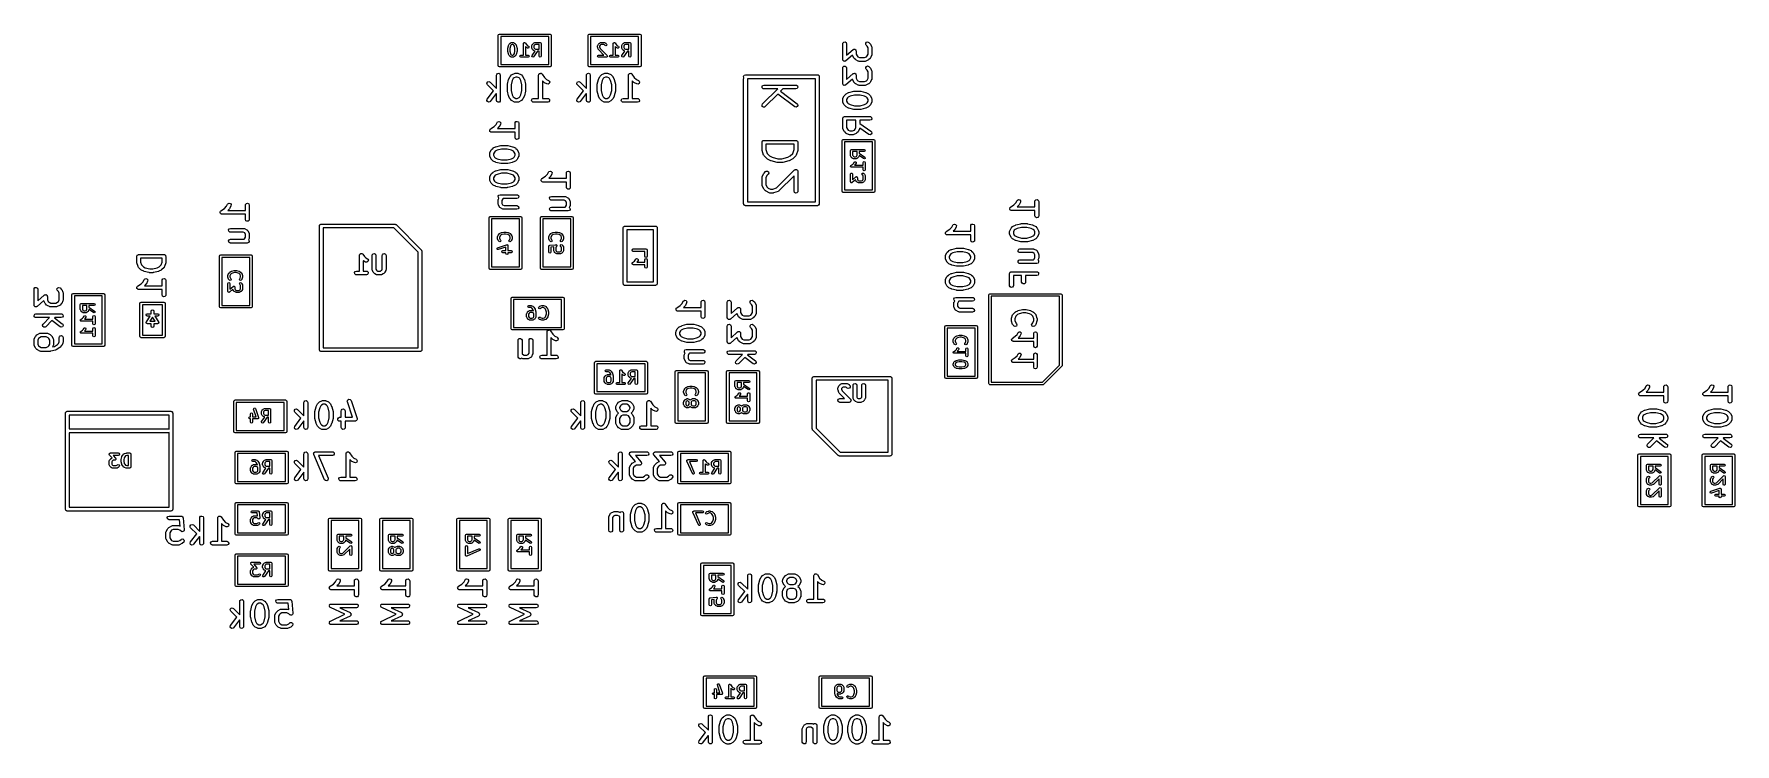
# Model space of a CAD drawing. Extents: x -0.17 to 2.48, y -0.93 to 0.18.
import ezdxf

# ---------------------------------------------------------------- set-up
doc = ezdxf.new("R2010")
doc.units = 0
doc.header["$MEASUREMENT"] = 0
doc.layers.add('BLACK', color=7, linetype='CONTINUOUS')

msp = doc.modelspace()

# ---------------------------------------------------------------- linework, layer by layer
at = {"layer": 'BLACK', "linetype": 'CONTINUOUS'}
for p, q in [((0.5487, 0.1736), (0.5492, 0.175)), ((0.5487, 0.1264), (0.5487, 0.1736)), ((0.5492, 0.175), (0.5506, 0.1756)), ((0.5506, 0.1756), (0.6294, 0.1756)), ((0.5526, 0.1717), (0.5526, 0.1283)), ((0.6274, 0.1717), (0.5526, 0.1717)), ((0.5647, 0.1577), (0.5656, 0.1596)), ((0.5656, 0.1596), (0.5658, 0.1598)), ((0.5658, 0.1598), (0.5659, 0.16)), ((0.5659, 0.16), (0.5669, 0.161)), ((0.5669, 0.161), (0.5671, 0.1611)), ((0.5671, 0.1611), (0.5673, 0.1613)), ((0.5673, 0.1613), (0.5691, 0.1622)), ((0.5702, 0.1592), (0.5689, 0.1585)), ((0.5691, 0.1622), (0.5695, 0.1622)), ((0.5695, 0.1622), (0.5698, 0.1624)), ((0.5698, 0.1624), (0.5717, 0.1624)), ((0.5713, 0.1592), (0.5702, 0.1592)), ((0.5727, 0.1585), (0.5713, 0.1592)), ((0.5717, 0.1624), (0.5721, 0.1622)), ((0.5721, 0.1622), (0.5724, 0.1622)), ((0.5724, 0.1622), (0.5743, 0.1613)), ((0.5743, 0.1613), (0.5745, 0.1611)), ((0.5745, 0.1611), (0.5747, 0.161)), ((0.5747, 0.161), (0.5756, 0.16)), ((0.5756, 0.16), (0.5757, 0.1598)), ((0.5757, 0.1598), (0.5759, 0.1596)), ((0.5759, 0.1596), (0.5769, 0.1577)), ((0.588, 0.1611), (0.5882, 0.1615)), ((0.588, 0.1609), (0.588, 0.1611)), ((0.588, 0.1608), (0.588, 0.1609)), ((0.588, 0.1427), (0.588, 0.1608)), ((0.5882, 0.1615), (0.5884, 0.1619)), ((0.5884, 0.1619), (0.5886, 0.162)), ((0.5886, 0.162), (0.5887, 0.1621)), ((0.5887, 0.1621), (0.5891, 0.1622)), ((0.5891, 0.1622), (0.5895, 0.1624)), ((0.5895, 0.1624), (0.5897, 0.1623)), ((0.5897, 0.1623), (0.5898, 0.1623)), ((0.5898, 0.1623), (0.5902, 0.1621)), ((0.5902, 0.1621), (0.5906, 0.1619)), ((0.5906, 0.1619), (0.5907, 0.1617)), ((0.5907, 0.1617), (0.5908, 0.1617)), ((0.5908, 0.1617), (0.5926, 0.159)), ((0.6012, 0.1577), (0.6022, 0.1596)), ((0.6022, 0.1596), (0.6024, 0.1598)), ((0.6024, 0.1598), (0.6025, 0.16)), ((0.6025, 0.16), (0.6034, 0.161)), ((0.6034, 0.161), (0.6037, 0.1611)), ((0.6037, 0.1611), (0.6038, 0.1613)), ((0.6038, 0.1613), (0.6057, 0.1622)), ((0.6068, 0.1592), (0.6055, 0.1585)), ((0.6057, 0.1622), (0.6061, 0.1622)), ((0.6061, 0.1622), (0.6064, 0.1624)), ((0.6064, 0.1624), (0.6139, 0.1624)), ((0.6123, 0.1592), (0.6068, 0.1592)), ((0.6123, 0.152), (0.6123, 0.1592)), ((0.6139, 0.1624), (0.615, 0.1619)), ((0.615, 0.1619), (0.6155, 0.1608)), ((0.6155, 0.1608), (0.6155, 0.1411)), ((0.6274, 0.1283), (0.6274, 0.1717)), ((0.6294, 0.1756), (0.6308, 0.175)), ((0.6308, 0.175), (0.6313, 0.1736)), ((0.6313, 0.1736), (0.6313, 0.1264)), ((0.6887, 0.1736), (0.6892, 0.175)), ((0.6887, 0.1264), (0.6887, 0.1736)), ((0.6892, 0.175), (0.6906, 0.1756)), ((0.6906, 0.1756), (0.7694, 0.1756)), ((0.6926, 0.1717), (0.6926, 0.1283)), ((0.7674, 0.1717), (0.6926, 0.1717)), ((0.7038, 0.1577), (0.7047, 0.1596)), ((0.7047, 0.1596), (0.7049, 0.1598)), ((0.7049, 0.1598), (0.705, 0.16)), ((0.705, 0.16), (0.7059, 0.161)), ((0.7059, 0.161), (0.7062, 0.1611)), ((0.7062, 0.1611), (0.7063, 0.1613)), ((0.7063, 0.1613), (0.7082, 0.1622)), ((0.7093, 0.1592), (0.708, 0.1585)), ((0.7082, 0.1622), (0.7086, 0.1622)), ((0.7086, 0.1622), (0.7089, 0.1624)), ((0.7089, 0.1624), (0.7136, 0.1624)), ((0.7132, 0.1592), (0.7093, 0.1592)), ((0.7145, 0.1585), (0.7132, 0.1592)), ((0.7136, 0.1624), (0.7139, 0.1622)), ((0.7139, 0.1622), (0.7143, 0.1622)), ((0.7143, 0.1622), (0.7162, 0.1613)), ((0.7162, 0.1613), (0.7163, 0.1611)), ((0.7163, 0.1611), (0.7166, 0.161)), ((0.7166, 0.161), (0.7175, 0.16)), ((0.7175, 0.16), (0.718, 0.1589)), ((0.728, 0.1611), (0.7282, 0.1615)), ((0.728, 0.1609), (0.728, 0.1611)), ((0.728, 0.1608), (0.728, 0.1609)), ((0.728, 0.1427), (0.728, 0.1608)), ((0.7282, 0.1615), (0.7284, 0.1619)), ((0.7284, 0.1619), (0.7286, 0.162)), ((0.7286, 0.162), (0.7287, 0.1621)), ((0.7287, 0.1621), (0.7291, 0.1622)), ((0.7291, 0.1622), (0.7295, 0.1624)), ((0.7295, 0.1624), (0.7297, 0.1623)), ((0.7297, 0.1623), (0.7298, 0.1623)), ((0.7298, 0.1623), (0.7302, 0.1621)), ((0.7302, 0.1621), (0.7306, 0.1619)), ((0.7306, 0.1619), (0.7307, 0.1617)), ((0.7307, 0.1617), (0.7308, 0.1617)), ((0.7308, 0.1617), (0.7326, 0.159)), ((0.7412, 0.1577), (0.7422, 0.1596)), ((0.7422, 0.1596), (0.7424, 0.1598)), ((0.7424, 0.1598), (0.7425, 0.16)), ((0.7425, 0.16), (0.7434, 0.161)), ((0.7434, 0.161), (0.7437, 0.1611)), ((0.7437, 0.1611), (0.7438, 0.1613)), ((0.7438, 0.1613), (0.7457, 0.1622)), ((0.7468, 0.1592), (0.7455, 0.1585)), ((0.7457, 0.1622), (0.7461, 0.1622)), ((0.7461, 0.1622), (0.7464, 0.1624)), ((0.7464, 0.1624), (0.7539, 0.1624)), ((0.7523, 0.1592), (0.7468, 0.1592)), ((0.7523, 0.152), (0.7523, 0.1592)), ((0.7539, 0.1624), (0.755, 0.1619)), ((0.755, 0.1619), (0.7555, 0.1608)), ((0.7555, 0.1608), (0.7555, 0.1411)), ((0.7674, 0.1283), (0.7674, 0.1717)), ((0.7694, 0.1756), (0.7708, 0.175)), ((0.7708, 0.175), (0.7713, 0.1736)), ((0.7713, 0.1736), (0.7713, 0.1264)), ((1.0855, 0.1603), (1.0857, 0.1613)), ((1.0855, 0.1359), (1.0855, 0.1603)), ((1.0857, 0.1613), (1.087, 0.1629)), ((1.087, 0.1629), (1.089, 0.1632)), ((1.089, 0.1632), (1.0907, 0.1622)), ((1.0907, 0.1622), (1.0914, 0.1603)), ((1.0914, 0.1603), (1.0914, 0.1424)), ((1.1212, 0.1611), (1.1224, 0.1627)), ((1.1214, 0.1591), (1.1212, 0.1611)), ((1.122, 0.1582), (1.1214, 0.1591)), ((1.1224, 0.1627), (1.1243, 0.1632)), ((1.1243, 0.1632), (1.1261, 0.1624)), ((1.1261, 0.1624), (1.128, 0.1605)), ((1.128, 0.1605), (1.1285, 0.1598)), ((1.1285, 0.1598), (1.1286, 0.1597)), ((1.1286, 0.1597), (1.1304, 0.156)), ((0.5636, 0.1537), (0.5646, 0.1574)), ((0.5637, 0.1535), (0.5636, 0.1537)), ((0.5636, 0.1533), (0.5637, 0.1535)), ((0.5636, 0.1486), (0.5636, 0.1533)), ((0.5637, 0.1484), (0.5636, 0.1486)), ((0.5636, 0.1482), (0.5637, 0.1484)), ((0.5646, 0.1445), (0.5636, 0.1482)), ((0.5646, 0.1574), (0.5647, 0.1576)), ((0.5647, 0.1443), (0.5646, 0.1445)), ((0.5647, 0.1576), (0.5647, 0.1577)), ((0.5647, 0.1441), (0.5647, 0.1443)), ((0.5656, 0.1423), (0.5647, 0.1441)), ((0.5658, 0.1421), (0.5656, 0.1423)), ((0.5659, 0.1419), (0.5658, 0.1421)), ((0.5669, 0.1409), (0.5659, 0.1419)), ((0.5676, 0.1565), (0.5667, 0.1531)), ((0.5667, 0.1531), (0.5667, 0.1488)), ((0.5667, 0.1488), (0.5676, 0.1454)), ((0.5671, 0.1408), (0.5669, 0.1409)), ((0.5673, 0.1406), (0.5671, 0.1408)), ((0.5691, 0.1397), (0.5673, 0.1406)), ((0.5683, 0.158), (0.5676, 0.1565)), ((0.5676, 0.1454), (0.5683, 0.1439)), ((0.5689, 0.1585), (0.5683, 0.158)), ((0.5683, 0.1439), (0.5689, 0.1433)), ((0.5689, 0.1433), (0.5702, 0.1427)), ((0.5695, 0.1397), (0.5691, 0.1397)), ((0.5698, 0.1395), (0.5695, 0.1397)), ((0.5717, 0.1395), (0.5698, 0.1395)), ((0.5702, 0.1427), (0.5713, 0.1427)), ((0.5713, 0.1427), (0.5727, 0.1433)), ((0.5721, 0.1397), (0.5717, 0.1395)), ((0.5724, 0.1397), (0.5721, 0.1397)), ((0.5743, 0.1406), (0.5724, 0.1397)), ((0.5732, 0.158), (0.5727, 0.1585)), ((0.5727, 0.1433), (0.5732, 0.1439)), ((0.574, 0.1565), (0.5732, 0.158)), ((0.5732, 0.1439), (0.574, 0.1454)), ((0.5748, 0.1531), (0.574, 0.1565)), ((0.574, 0.1454), (0.5748, 0.1488)), ((0.5745, 0.1408), (0.5743, 0.1406)), ((0.5747, 0.1409), (0.5745, 0.1408)), ((0.5756, 0.1419), (0.5747, 0.1409)), ((0.5748, 0.1488), (0.5748, 0.1531)), ((0.5757, 0.1421), (0.5756, 0.1419)), ((0.5759, 0.1423), (0.5757, 0.1421)), ((0.5769, 0.1441), (0.5759, 0.1423)), ((0.5769, 0.1577), (0.5769, 0.1576)), ((0.5769, 0.1576), (0.577, 0.1574)), ((0.577, 0.1445), (0.5769, 0.1443)), ((0.5769, 0.1443), (0.5769, 0.1441)), ((0.577, 0.1574), (0.5779, 0.1537)), ((0.5779, 0.1482), (0.577, 0.1445)), ((0.5779, 0.1537), (0.5779, 0.1535)), ((0.5779, 0.1535), (0.578, 0.1533)), ((0.578, 0.1486), (0.5779, 0.1484)), ((0.5779, 0.1484), (0.5779, 0.1482)), ((0.578, 0.1533), (0.578, 0.1486)), ((0.5823, 0.1411), (0.5828, 0.1422)), ((0.5828, 0.14), (0.5823, 0.1411)), ((0.5828, 0.1422), (0.5839, 0.1427)), ((0.5839, 0.1395), (0.5828, 0.14)), ((0.5839, 0.1427), (0.588, 0.1427)), ((0.5952, 0.1395), (0.5839, 0.1395)), ((0.5922, 0.155), (0.5911, 0.156)), ((0.5911, 0.156), (0.5911, 0.1427)), ((0.5911, 0.1427), (0.5952, 0.1427)), ((0.5924, 0.1549), (0.5922, 0.155)), ((0.5926, 0.1547), (0.5924, 0.1549)), ((0.5926, 0.159), (0.5942, 0.1574)), ((0.5945, 0.1537), (0.5926, 0.1547)), ((0.5942, 0.1574), (0.5959, 0.1566)), ((0.5957, 0.1537), (0.5945, 0.1537)), ((0.5952, 0.1427), (0.5963, 0.1422)), ((0.5963, 0.14), (0.5952, 0.1395)), ((0.5966, 0.1545), (0.5957, 0.1537)), ((0.5959, 0.1566), (0.5967, 0.1557)), ((0.5963, 0.1422), (0.5967, 0.1411)), ((0.5967, 0.1411), (0.5963, 0.14)), ((0.5967, 0.1557), (0.5966, 0.1545)), ((0.6011, 0.157), (0.6012, 0.1574)), ((0.6011, 0.1542), (0.6011, 0.157)), ((0.6012, 0.1539), (0.6011, 0.1542)), ((0.6011, 0.1408), (0.6014, 0.142)), ((0.6018, 0.1398), (0.6011, 0.1408)), ((0.6012, 0.1574), (0.6012, 0.1577)), ((0.6012, 0.1535), (0.6012, 0.1539)), ((0.6022, 0.1516), (0.6012, 0.1535)), ((0.6014, 0.142), (0.6062, 0.149)), ((0.6029, 0.1395), (0.6018, 0.1398)), ((0.6024, 0.1515), (0.6022, 0.1516)), ((0.6025, 0.1512), (0.6024, 0.1515)), ((0.6034, 0.1503), (0.6025, 0.1512)), ((0.6039, 0.1402), (0.6029, 0.1395)), ((0.6037, 0.1502), (0.6034, 0.1503)), ((0.6038, 0.15), (0.6037, 0.1502)), ((0.6057, 0.1491), (0.6038, 0.15)), ((0.61, 0.1489), (0.6039, 0.1402)), ((0.6049, 0.158), (0.6042, 0.1567)), ((0.6042, 0.1567), (0.6042, 0.1546)), ((0.6042, 0.1546), (0.6049, 0.1533)), ((0.6055, 0.1585), (0.6049, 0.158)), ((0.6049, 0.1533), (0.6055, 0.1527)), ((0.6055, 0.1527), (0.6068, 0.152)), ((0.6061, 0.149), (0.6057, 0.1491)), ((0.6062, 0.149), (0.6061, 0.149)), ((0.6068, 0.152), (0.6123, 0.152)), ((0.6123, 0.1489), (0.61, 0.1489)), ((0.6123, 0.1411), (0.6123, 0.1489)), ((0.6128, 0.14), (0.6123, 0.1411)), ((0.6139, 0.1395), (0.6128, 0.14)), ((0.615, 0.14), (0.6139, 0.1395)), ((0.6155, 0.1411), (0.615, 0.14)), ((0.7036, 0.157), (0.7037, 0.1574)), ((0.7036, 0.1552), (0.7036, 0.157)), ((0.7037, 0.1549), (0.7036, 0.1552)), ((0.7036, 0.1411), (0.704, 0.1422)), ((0.704, 0.14), (0.7036, 0.1411)), ((0.7037, 0.1574), (0.7038, 0.1577)), ((0.7037, 0.1547), (0.7037, 0.1549)), ((0.7046, 0.1518), (0.7037, 0.1547)), ((0.704, 0.1422), (0.7052, 0.1427)), ((0.7052, 0.1395), (0.704, 0.14)), ((0.7048, 0.1516), (0.7046, 0.1518)), ((0.705, 0.1512), (0.7048, 0.1516)), ((0.7135, 0.1427), (0.705, 0.1512)), ((0.7052, 0.1427), (0.7135, 0.1427)), ((0.7173, 0.1395), (0.7052, 0.1395)), ((0.7074, 0.158), (0.7067, 0.1567)), ((0.7067, 0.1567), (0.7067, 0.1554)), ((0.7067, 0.1554), (0.7075, 0.1532)), ((0.708, 0.1585), (0.7074, 0.158)), ((0.7075, 0.1532), (0.7185, 0.1422)), ((0.7153, 0.1578), (0.7145, 0.1585)), ((0.7164, 0.1573), (0.7153, 0.1578)), ((0.7175, 0.1578), (0.7164, 0.1573)), ((0.7185, 0.14), (0.7173, 0.1395)), ((0.718, 0.1589), (0.7175, 0.1578)), ((0.7185, 0.1422), (0.7189, 0.1411)), ((0.7189, 0.1411), (0.7185, 0.14)), ((0.7223, 0.1411), (0.7228, 0.1422)), ((0.7228, 0.14), (0.7223, 0.1411)), ((0.7228, 0.1422), (0.7239, 0.1427)), ((0.7239, 0.1395), (0.7228, 0.14)), ((0.7239, 0.1427), (0.728, 0.1427)), ((0.7352, 0.1395), (0.7239, 0.1395)), ((0.7322, 0.155), (0.7311, 0.156)), ((0.7311, 0.156), (0.7311, 0.1427)), ((0.7311, 0.1427), (0.7352, 0.1427)), ((0.7324, 0.1549), (0.7322, 0.155)), ((0.7326, 0.1547), (0.7324, 0.1549)), ((0.7326, 0.159), (0.7342, 0.1574)), ((0.7345, 0.1537), (0.7326, 0.1547)), ((0.7342, 0.1574), (0.7359, 0.1566)), ((0.7357, 0.1537), (0.7345, 0.1537)), ((0.7352, 0.1427), (0.7363, 0.1422)), ((0.7363, 0.14), (0.7352, 0.1395)), ((0.7366, 0.1545), (0.7357, 0.1537)), ((0.7359, 0.1566), (0.7367, 0.1557)), ((0.7363, 0.1422), (0.7367, 0.1411)), ((0.7367, 0.1411), (0.7363, 0.14)), ((0.7367, 0.1557), (0.7366, 0.1545)), ((0.7411, 0.157), (0.7412, 0.1574)), ((0.7411, 0.1542), (0.7411, 0.157)), ((0.7412, 0.1539), (0.7411, 0.1542)), ((0.7411, 0.1408), (0.7414, 0.142)), ((0.7418, 0.1398), (0.7411, 0.1408)), ((0.7412, 0.1574), (0.7412, 0.1577)), ((0.7412, 0.1535), (0.7412, 0.1539)), ((0.7422, 0.1516), (0.7412, 0.1535)), ((0.7414, 0.142), (0.7462, 0.149)), ((0.7429, 0.1395), (0.7418, 0.1398)), ((0.7424, 0.1515), (0.7422, 0.1516)), ((0.7425, 0.1512), (0.7424, 0.1515)), ((0.7434, 0.1503), (0.7425, 0.1512)), ((0.7439, 0.1402), (0.7429, 0.1395)), ((0.7437, 0.1502), (0.7434, 0.1503)), ((0.7438, 0.15), (0.7437, 0.1502)), ((0.7457, 0.1491), (0.7438, 0.15)), ((0.75, 0.1489), (0.7439, 0.1402)), ((0.7449, 0.158), (0.7442, 0.1567)), ((0.7442, 0.1567), (0.7442, 0.1546)), ((0.7442, 0.1546), (0.7449, 0.1533)), ((0.7455, 0.1585), (0.7449, 0.158)), ((0.7449, 0.1533), (0.7455, 0.1527)), ((0.7455, 0.1527), (0.7468, 0.152)), ((0.7461, 0.149), (0.7457, 0.1491)), ((0.7462, 0.149), (0.7461, 0.149)), ((0.7468, 0.152), (0.7523, 0.152)), ((0.7523, 0.1489), (0.75, 0.1489)), ((0.7523, 0.1411), (0.7523, 0.1489)), ((0.7528, 0.14), (0.7523, 0.1411)), ((0.7539, 0.1395), (0.7528, 0.14)), ((0.755, 0.14), (0.7539, 0.1395)), ((0.7555, 0.1411), (0.755, 0.14)), ((1.0858, 0.1352), (1.0855, 0.1359)), ((1.0859, 0.1344), (1.0858, 0.1352)), ((1.0861, 0.1343), (1.0859, 0.1344)), ((1.0862, 0.134), (1.0861, 0.1343)), ((1.0869, 0.1336), (1.0862, 0.134)), ((1.0875, 0.1331), (1.0869, 0.1336)), ((1.0877, 0.1331), (1.0875, 0.1331)), ((1.0879, 0.133), (1.0877, 0.1331)), ((1.0887, 0.1332), (1.0879, 0.133)), ((1.0895, 0.1332), (1.0887, 0.1332)), ((1.0898, 0.1334), (1.0895, 0.1332)), ((1.0899, 0.1334), (1.0898, 0.1334)), ((1.09, 0.1335), (1.0899, 0.1334)), ((1.0904, 0.1337), (1.09, 0.1335)), ((1.1006, 0.1427), (1.0904, 0.1337)), ((1.0914, 0.1424), (1.1015, 0.1513)), ((1.1008, 0.1421), (1.1006, 0.1427)), ((1.1027, 0.1384), (1.1008, 0.1421)), ((1.1015, 0.1513), (1.1019, 0.1515)), ((1.1019, 0.1515), (1.102, 0.1516)), ((1.102, 0.1516), (1.1021, 0.1516)), ((1.1021, 0.1516), (1.1024, 0.1518)), ((1.1024, 0.1518), (1.1032, 0.1518)), ((1.1027, 0.1383), (1.1027, 0.1384)), ((1.1032, 0.1376), (1.1027, 0.1383)), ((1.1032, 0.1518), (1.1039, 0.152)), ((1.1051, 0.1357), (1.1032, 0.1376)), ((1.1039, 0.152), (1.1042, 0.1518)), ((1.1042, 0.1518), (1.1044, 0.1519)), ((1.1044, 0.1519), (1.105, 0.1514)), ((1.105, 0.1514), (1.1057, 0.151)), ((1.1052, 0.1357), (1.1051, 0.1357)), ((1.1059, 0.1352), (1.1052, 0.1357)), ((1.1057, 0.151), (1.1058, 0.1507)), ((1.1058, 0.1507), (1.106, 0.1506)), ((1.1096, 0.1333), (1.1059, 0.1352)), ((1.106, 0.1506), (1.1061, 0.1498)), ((1.1061, 0.1498), (1.1064, 0.1491)), ((1.1064, 0.1491), (1.1064, 0.1441)), ((1.1064, 0.1441), (1.1077, 0.1414)), ((1.1077, 0.1414), (1.1089, 0.1402)), ((1.1089, 0.1402), (1.1116, 0.1389)), ((1.1098, 0.1333), (1.1096, 0.1333)), ((1.1099, 0.1332), (1.1098, 0.1333)), ((1.1109, 0.133), (1.1099, 0.1332)), ((1.1203, 0.133), (1.1109, 0.133)), ((1.1116, 0.1389), (1.1196, 0.1389)), ((1.1196, 0.1389), (1.1223, 0.1402)), ((1.1205, 0.133), (1.1203, 0.133)), ((1.1206, 0.133), (1.1205, 0.133)), ((1.1216, 0.1333), (1.1206, 0.133)), ((1.1254, 0.1352), (1.1216, 0.1333)), ((1.1235, 0.1567), (1.122, 0.1582)), ((1.1223, 0.1402), (1.1235, 0.1414)), ((1.1249, 0.154), (1.1235, 0.1567)), ((1.1235, 0.1414), (1.1249, 0.1441)), ((1.1249, 0.1441), (1.1249, 0.154)), ((1.1261, 0.1357), (1.1254, 0.1352)), ((1.1254, 0.1352), (1.1254, 0.1352)), ((1.128, 0.1376), (1.1261, 0.1357)), ((1.1286, 0.1384), (1.128, 0.1377)), ((1.128, 0.1377), (1.128, 0.1376)), ((1.1304, 0.1421), (1.1286, 0.1384)), ((1.1304, 0.156), (1.1307, 0.155)), ((1.1305, 0.1423), (1.1304, 0.1421)), ((1.1306, 0.1424), (1.1305, 0.1423)), ((1.1308, 0.1434), (1.1306, 0.1424)), ((1.1307, 0.155), (1.1307, 0.1548)), ((1.1307, 0.1548), (1.1308, 0.1547)), ((1.1308, 0.1547), (1.1308, 0.1434)), ((0.5461, 0.1116), (0.5463, 0.1126)), ((0.5461, 0.0906), (0.5461, 0.1116)), ((0.5463, 0.1126), (0.5476, 0.1141)), ((0.5476, 0.1141), (0.5496, 0.1145)), ((0.5492, 0.125), (0.5487, 0.1264)), ((0.5506, 0.1244), (0.5492, 0.125)), ((0.5496, 0.1145), (0.5513, 0.1135)), ((0.6294, 0.1244), (0.5506, 0.1244)), ((0.5513, 0.1135), (0.552, 0.1116)), ((0.552, 0.1116), (0.552, 0.0722)), ((0.5526, 0.1283), (0.6274, 0.1283)), ((0.5652, 0.1054), (0.567, 0.1091)), ((0.567, 0.1091), (0.5676, 0.1098)), ((0.5676, 0.1099), (0.5695, 0.1118)), ((0.5676, 0.1098), (0.5676, 0.1099)), ((0.5695, 0.1118), (0.5702, 0.1123)), ((0.5702, 0.1123), (0.574, 0.1142)), ((0.5702, 0.1123), (0.5702, 0.1123)), ((0.5721, 0.1061), (0.5706, 0.103)), ((0.5733, 0.1073), (0.5721, 0.1061)), ((0.576, 0.1086), (0.5733, 0.1073)), ((0.574, 0.1142), (0.575, 0.1145)), ((0.575, 0.1145), (0.5751, 0.1145)), ((0.5751, 0.1145), (0.5753, 0.1145)), ((0.5753, 0.1145), (0.5791, 0.1145)), ((0.5784, 0.1086), (0.576, 0.1086)), ((0.5811, 0.1073), (0.5784, 0.1086)), ((0.5791, 0.1145), (0.5801, 0.1143)), ((0.5801, 0.1143), (0.5802, 0.1142)), ((0.5802, 0.1142), (0.5804, 0.1142)), ((0.5804, 0.1142), (0.5841, 0.1123)), ((0.5823, 0.1061), (0.5811, 0.1073)), ((0.5838, 0.103), (0.5823, 0.1061)), ((0.5841, 0.1123), (0.5848, 0.1118)), ((0.5848, 0.1118), (0.5849, 0.1118)), ((0.5849, 0.1118), (0.5868, 0.1099)), ((0.5868, 0.1099), (0.5873, 0.1092)), ((0.5873, 0.1092), (0.5873, 0.1091)), ((0.5873, 0.1091), (0.5892, 0.1054)), ((0.6117, 0.1116), (0.6119, 0.1126)), ((0.6117, 0.0751), (0.6117, 0.1116)), ((0.6119, 0.1126), (0.612, 0.1127)), ((0.612, 0.1129), (0.6127, 0.1135)), ((0.612, 0.1127), (0.612, 0.1129)), ((0.6127, 0.1135), (0.6132, 0.1141)), ((0.6132, 0.1141), (0.6134, 0.1141)), ((0.6134, 0.1141), (0.6135, 0.1143)), ((0.6135, 0.1143), (0.6144, 0.1143)), ((0.6144, 0.1143), (0.6152, 0.1145)), ((0.6152, 0.1145), (0.6153, 0.1144)), ((0.6153, 0.1144), (0.6155, 0.1144)), ((0.6155, 0.1144), (0.6162, 0.1139)), ((0.6162, 0.1139), (0.6169, 0.1135)), ((0.6169, 0.1135), (0.617, 0.1133)), ((0.617, 0.1133), (0.6171, 0.1132)), ((0.6171, 0.1132), (0.6207, 0.1078)), ((0.6207, 0.1078), (0.6239, 0.1046)), ((0.6308, 0.125), (0.6294, 0.1244)), ((0.6313, 0.1264), (0.6308, 0.125)), ((0.6861, 0.1116), (0.6863, 0.1126)), ((0.6861, 0.0906), (0.6861, 0.1116)), ((0.6863, 0.1126), (0.6876, 0.1141)), ((0.6876, 0.1141), (0.6896, 0.1145)), ((0.6892, 0.125), (0.6887, 0.1264)), ((0.6906, 0.1244), (0.6892, 0.125)), ((0.6896, 0.1145), (0.6913, 0.1135)), ((0.7694, 0.1244), (0.6906, 0.1244)), ((0.6913, 0.1135), (0.692, 0.1116)), ((0.692, 0.1116), (0.692, 0.0722)), ((0.6926, 0.1283), (0.7674, 0.1283)), ((0.7052, 0.1054), (0.707, 0.1091)), ((0.707, 0.1091), (0.7076, 0.1098)), ((0.7076, 0.1099), (0.7095, 0.1118)), ((0.7076, 0.1098), (0.7076, 0.1099)), ((0.7095, 0.1118), (0.7102, 0.1123)), ((0.7102, 0.1123), (0.714, 0.1142)), ((0.7102, 0.1123), (0.7102, 0.1123)), ((0.7121, 0.1061), (0.7106, 0.103)), ((0.7133, 0.1073), (0.7121, 0.1061)), ((0.716, 0.1086), (0.7133, 0.1073)), ((0.714, 0.1142), (0.715, 0.1145)), ((0.715, 0.1145), (0.7151, 0.1145)), ((0.7151, 0.1145), (0.7153, 0.1145)), ((0.7153, 0.1145), (0.7191, 0.1145)), ((0.7184, 0.1086), (0.716, 0.1086)), ((0.7211, 0.1073), (0.7184, 0.1086)), ((0.7191, 0.1145), (0.7201, 0.1143)), ((0.7201, 0.1143), (0.7202, 0.1142)), ((0.7202, 0.1142), (0.7204, 0.1142)), ((0.7204, 0.1142), (0.7241, 0.1123)), ((0.7223, 0.1061), (0.7211, 0.1073)), ((0.7238, 0.103), (0.7223, 0.1061)), ((0.7241, 0.1123), (0.7248, 0.1118)), ((0.7248, 0.1118), (0.7249, 0.1118)), ((0.7249, 0.1118), (0.7268, 0.1099)), ((0.7268, 0.1099), (0.7273, 0.1092)), ((0.7273, 0.1092), (0.7273, 0.1091)), ((0.7273, 0.1091), (0.7292, 0.1054)), ((0.7517, 0.1116), (0.7519, 0.1126)), ((0.7517, 0.0751), (0.7517, 0.1116)), ((0.7519, 0.1126), (0.752, 0.1127)), ((0.752, 0.1129), (0.7527, 0.1135)), ((0.752, 0.1127), (0.752, 0.1129)), ((0.7527, 0.1135), (0.7532, 0.1141)), ((0.7532, 0.1141), (0.7534, 0.1141)), ((0.7534, 0.1141), (0.7535, 0.1143)), ((0.7535, 0.1143), (0.7544, 0.1143)), ((0.7544, 0.1143), (0.7552, 0.1145)), ((0.7552, 0.1145), (0.7553, 0.1144)), ((0.7553, 0.1144), (0.7555, 0.1144)), ((0.7555, 0.1144), (0.7562, 0.1139)), ((0.7562, 0.1139), (0.7569, 0.1135)), ((0.7569, 0.1135), (0.757, 0.1133)), ((0.757, 0.1133), (0.7571, 0.1132)), ((0.7571, 0.1132), (0.7607, 0.1078)), ((0.7607, 0.1078), (0.7639, 0.1046)), ((0.7708, 0.125), (0.7694, 0.1244)), ((0.7713, 0.1264), (0.7708, 0.125)), ((0.931, 0.106), (0.9312, 0.107)), ((0.9311, 0.1095), (0.9321, 0.1113)), ((0.9314, 0.1075), (0.9311, 0.1095)), ((0.9312, 0.107), (0.9316, 0.1074)), ((0.9316, 0.1074), (0.9314, 0.1075)), ((0.9321, 0.1113), (0.934, 0.112)), ((0.934, 0.112), (1.046, 0.112)), ((0.9369, 0.106), (0.937, 0.106)), ((1.0431, 0.106), (0.9369, 0.106)), ((1.0431, -0.086), (1.0431, 0.106)), ((1.046, 0.112), (1.047, 0.1118)), ((1.047, 0.1118), (1.0486, 0.1105)), ((1.0486, 0.1105), (1.0489, 0.1085)), ((1.0489, 0.1085), (1.0488, 0.1083)), ((1.0488, 0.1083), (1.049, 0.108)), ((1.049, 0.108), (1.049, -0.087)), ((1.0855, 0.1228), (1.0857, 0.1238)), ((1.0855, 0.0984), (1.0855, 0.1228)), ((1.0857, 0.1238), (1.087, 0.1254)), ((1.087, 0.1254), (1.089, 0.1257)), ((1.089, 0.1257), (1.0907, 0.1247)), ((1.0907, 0.1247), (1.0914, 0.1228)), ((1.0914, 0.1228), (1.0914, 0.1049)), ((1.0914, 0.1049), (1.1015, 0.1138)), ((1.1015, 0.1138), (1.1019, 0.114)), ((1.1019, 0.114), (1.102, 0.1141)), ((1.102, 0.1141), (1.1021, 0.1141)), ((1.1021, 0.1141), (1.1024, 0.1143)), ((1.1024, 0.1143), (1.1032, 0.1143)), ((1.1032, 0.1143), (1.1039, 0.1145)), ((1.1039, 0.1145), (1.1042, 0.1143)), ((1.1042, 0.1143), (1.1044, 0.1144)), ((1.1044, 0.1144), (1.105, 0.1139)), ((1.105, 0.1139), (1.1057, 0.1135)), ((1.1057, 0.1135), (1.1058, 0.1132)), ((1.1058, 0.1132), (1.106, 0.1131)), ((1.106, 0.1131), (1.1061, 0.1123)), ((1.1061, 0.1123), (1.1064, 0.1116)), ((1.1064, 0.1116), (1.1064, 0.1066)), ((1.1064, 0.1066), (1.1077, 0.1039)), ((1.1212, 0.1236), (1.1224, 0.1252)), ((1.1214, 0.1216), (1.1212, 0.1236)), ((1.122, 0.1207), (1.1214, 0.1216)), ((1.1235, 0.1192), (1.122, 0.1207)), ((1.1224, 0.1252), (1.1243, 0.1258)), ((1.1249, 0.1165), (1.1235, 0.1192)), ((1.1235, 0.1039), (1.1249, 0.1066)), ((1.1243, 0.1258), (1.1261, 0.1249)), ((1.1249, 0.1066), (1.1249, 0.1165)), ((1.1261, 0.1249), (1.128, 0.123)), ((1.128, 0.123), (1.1285, 0.1223)), ((1.1285, 0.1223), (1.1286, 0.1223)), ((1.1286, 0.1223), (1.1304, 0.1185)), ((1.1304, 0.1185), (1.1307, 0.1175)), ((1.1307, 0.1175), (1.1307, 0.1173)), ((1.1307, 0.1173), (1.1308, 0.1172)), ((1.1308, 0.1172), (1.1308, 0.1059)), ((0.5312, 0.0992), (0.5324, 0.1009)), ((0.5314, 0.0972), (0.5312, 0.0992)), ((0.532, 0.0963), (0.5314, 0.0972)), ((0.5317, 0.074), (0.5414, 0.0869)), ((0.5414, 0.0869), (0.532, 0.0963)), ((0.5324, 0.1009), (0.5343, 0.1014)), ((0.5343, 0.1014), (0.5362, 0.1005)), ((0.5362, 0.1005), (0.5461, 0.0906)), ((0.5456, 0.0827), (0.5364, 0.0704)), ((0.5461, 0.0822), (0.5456, 0.0827)), ((0.5461, 0.0722), (0.5461, 0.0822)), ((0.563, 0.0966), (0.5631, 0.0971)), ((0.563, 0.0872), (0.563, 0.0966)), ((0.563, 0.0871), (0.563, 0.0872)), ((0.5631, 0.0865), (0.563, 0.0871)), ((0.5631, 0.0973), (0.5649, 0.1048)), ((0.5631, 0.0971), (0.5631, 0.0973)), ((0.5649, 0.079), (0.5631, 0.0865)), ((0.5649, 0.1048), (0.5652, 0.1052)), ((0.5652, 0.1052), (0.5652, 0.1054)), ((0.5706, 0.103), (0.5689, 0.0962)), ((0.5689, 0.0962), (0.5689, 0.0876)), ((0.5689, 0.0876), (0.5706, 0.0807)), ((0.5706, 0.0807), (0.5721, 0.0777)), ((0.5823, 0.0777), (0.5838, 0.0807)), ((0.5855, 0.0962), (0.5838, 0.103)), ((0.5838, 0.0807), (0.5855, 0.0876)), ((0.5855, 0.0876), (0.5855, 0.0962)), ((0.5892, 0.1054), (0.5893, 0.1049)), ((0.5893, 0.1049), (0.5894, 0.1048)), ((0.5894, 0.1048), (0.5913, 0.0973)), ((0.5913, 0.0865), (0.5894, 0.079)), ((0.5913, 0.0973), (0.5913, 0.0967)), ((0.5913, 0.0967), (0.5914, 0.0966)), ((0.5914, 0.0872), (0.5913, 0.0866)), ((0.5913, 0.0866), (0.5913, 0.0865)), ((0.5914, 0.0966), (0.5914, 0.0872)), ((0.6201, 0.1001), (0.6176, 0.1026)), ((0.6176, 0.1026), (0.6176, 0.0751)), ((0.6202, 0.1001), (0.6201, 0.1001)), ((0.6209, 0.0995), (0.6202, 0.1001)), ((0.6246, 0.0977), (0.6209, 0.0995)), ((0.6239, 0.1046), (0.6273, 0.103)), ((0.6266, 0.0974), (0.6246, 0.0977)), ((0.6283, 0.0986), (0.6266, 0.0974)), ((0.6273, 0.103), (0.6281, 0.1023)), ((0.6281, 0.1023), (0.6289, 0.1005)), ((0.6289, 0.1005), (0.6283, 0.0986)), ((0.6712, 0.0992), (0.6724, 0.1009)), ((0.6714, 0.0972), (0.6712, 0.0992)), ((0.672, 0.0963), (0.6714, 0.0972)), ((0.6717, 0.074), (0.6814, 0.0869)), ((0.6814, 0.0869), (0.672, 0.0963)), ((0.6724, 0.1009), (0.6743, 0.1014)), ((0.6743, 0.1014), (0.6762, 0.1005)), ((0.6762, 0.1005), (0.6861, 0.0906)), ((0.6856, 0.0827), (0.6764, 0.0704)), ((0.6861, 0.0822), (0.6856, 0.0827)), ((0.6861, 0.0722), (0.6861, 0.0822)), ((0.703, 0.0966), (0.7031, 0.0971)), ((0.703, 0.0872), (0.703, 0.0966)), ((0.703, 0.0871), (0.703, 0.0872)), ((0.7031, 0.0865), (0.703, 0.0871)), ((0.7031, 0.0973), (0.7049, 0.1048)), ((0.7031, 0.0971), (0.7031, 0.0973)), ((0.7049, 0.079), (0.7031, 0.0865)), ((0.7049, 0.1048), (0.7052, 0.1052)), ((0.7052, 0.1052), (0.7052, 0.1054)), ((0.7106, 0.103), (0.7089, 0.0962)), ((0.7089, 0.0962), (0.7089, 0.0876)), ((0.7089, 0.0876), (0.7106, 0.0807)), ((0.7106, 0.0807), (0.7121, 0.0777)), ((0.7223, 0.0777), (0.7238, 0.0807)), ((0.7255, 0.0962), (0.7238, 0.103)), ((0.7238, 0.0807), (0.7255, 0.0876)), ((0.7255, 0.0876), (0.7255, 0.0962)), ((0.7292, 0.1054), (0.7293, 0.1049)), ((0.7293, 0.1049), (0.7294, 0.1048)), ((0.7294, 0.1048), (0.7313, 0.0973)), ((0.7313, 0.0865), (0.7294, 0.079)), ((0.7313, 0.0973), (0.7313, 0.0967)), ((0.7313, 0.0967), (0.7314, 0.0966)), ((0.7314, 0.0872), (0.7313, 0.0866)), ((0.7313, 0.0866), (0.7313, 0.0865)), ((0.7314, 0.0966), (0.7314, 0.0872)), ((0.7601, 0.1001), (0.7576, 0.1026)), ((0.7576, 0.1026), (0.7576, 0.0751)), ((0.7602, 0.1001), (0.7601, 0.1001)), ((0.7609, 0.0995), (0.7602, 0.1001)), ((0.7646, 0.0977), (0.7609, 0.0995)), ((0.7639, 0.1046), (0.7673, 0.103)), ((0.7666, 0.0974), (0.7646, 0.0977)), ((0.7683, 0.0986), (0.7666, 0.0974)), ((0.7673, 0.103), (0.7681, 0.1023)), ((0.7681, 0.1023), (0.7689, 0.1005)), ((0.7689, 0.1005), (0.7683, 0.0986)), ((0.931, -0.089), (0.931, 0.106)), ((0.937, 0.106), (0.937, -0.086)), ((0.9597, 0.0936), (0.9607, 0.0954)), ((0.9601, 0.0916), (0.9597, 0.0936)), ((0.9616, 0.0903), (0.9601, 0.0916)), ((0.9605, 0.0666), (0.9841, 0.0901)), ((0.9607, 0.0954), (0.9626, 0.096)), ((0.9626, 0.0901), (0.9616, 0.0903)), ((0.9626, 0.096), (1.0126, 0.096)), ((0.9841, 0.0901), (0.9626, 0.0901)), ((0.9843, 0.0821), (0.9647, 0.0624)), ((1.0109, 0.0622), (0.9843, 0.0821)), ((0.9924, 0.0901), (0.9885, 0.0863)), ((0.9885, 0.0863), (1.0144, 0.0669)), ((1.0126, 0.0901), (0.9924, 0.0901)), ((1.0126, 0.096), (1.0136, 0.0959)), ((1.0145, 0.0908), (1.0126, 0.0901)), ((1.0136, 0.0959), (1.0152, 0.0946)), ((1.0155, 0.0926), (1.0145, 0.0908)), ((1.0152, 0.0946), (1.0155, 0.0926)), ((1.0858, 0.0977), (1.0855, 0.0984)), ((1.0859, 0.0969), (1.0858, 0.0977)), ((1.0861, 0.0968), (1.0859, 0.0969)), ((1.0862, 0.0965), (1.0861, 0.0968)), ((1.0869, 0.0961), (1.0862, 0.0965)), ((1.0875, 0.0956), (1.0869, 0.0961)), ((1.0877, 0.0956), (1.0875, 0.0956)), ((1.0879, 0.0955), (1.0877, 0.0956)), ((1.0877, 0.0791), (1.0882, 0.0798)), ((1.0887, 0.0957), (1.0879, 0.0955)), ((1.0882, 0.0799), (1.0901, 0.0818)), ((1.0882, 0.0798), (1.0882, 0.0799)), ((1.0895, 0.0957), (1.0887, 0.0957)), ((1.0898, 0.0959), (1.0895, 0.0957)), ((1.0899, 0.0959), (1.0898, 0.0959)), ((1.09, 0.096), (1.0899, 0.0959)), ((1.0904, 0.0962), (1.09, 0.096)), ((1.0901, 0.0818), (1.0908, 0.0823)), ((1.1006, 0.1052), (1.0904, 0.0962)), ((1.0908, 0.0823), (1.0909, 0.0823)), ((1.0909, 0.0823), (1.0946, 0.0842)), ((1.0946, 0.0842), (1.0951, 0.0843)), ((1.0951, 0.0843), (1.0952, 0.0844)), ((1.0952, 0.0844), (1.1027, 0.0863)), ((1.1038, 0.0805), (1.097, 0.0788)), ((1.1008, 0.1046), (1.1006, 0.1052)), ((1.1027, 0.1009), (1.1008, 0.1046)), ((1.1027, 0.1008), (1.1027, 0.1009)), ((1.1032, 0.1001), (1.1027, 0.1008)), ((1.1027, 0.0863), (1.1033, 0.0863)), ((1.1051, 0.0982), (1.1032, 0.1001)), ((1.1033, 0.0863), (1.1034, 0.0864)), ((1.1034, 0.0864), (1.1128, 0.0864)), ((1.1124, 0.0805), (1.1038, 0.0805)), ((1.1052, 0.0982), (1.1051, 0.0982)), ((1.1059, 0.0977), (1.1052, 0.0982)), ((1.1096, 0.0958), (1.1059, 0.0977)), ((1.1077, 0.1039), (1.1089, 0.1027)), ((1.1089, 0.1027), (1.1116, 0.1014)), ((1.1098, 0.0958), (1.1096, 0.0958)), ((1.1099, 0.0957), (1.1098, 0.0958)), ((1.1109, 0.0955), (1.1099, 0.0957)), ((1.1203, 0.0955), (1.1109, 0.0955)), ((1.1116, 0.1014), (1.1196, 0.1014)), ((1.1193, 0.0788), (1.1124, 0.0805)), ((1.1128, 0.0864), (1.1134, 0.0863)), ((1.1134, 0.0863), (1.1135, 0.0863)), ((1.1135, 0.0863), (1.121, 0.0844)), ((1.1196, 0.1014), (1.1223, 0.1027)), ((1.1205, 0.0955), (1.1203, 0.0955)), ((1.1206, 0.0955), (1.1205, 0.0955)), ((1.1216, 0.0958), (1.1206, 0.0955)), ((1.121, 0.0844), (1.1215, 0.0842)), ((1.1215, 0.0842), (1.1216, 0.0842)), ((1.1254, 0.0977), (1.1216, 0.0958)), ((1.1216, 0.0842), (1.1254, 0.0823)), ((1.1223, 0.1027), (1.1235, 0.1039)), ((1.1261, 0.0982), (1.1254, 0.0977)), ((1.1254, 0.0977), (1.1254, 0.0977)), ((1.1254, 0.0823), (1.1261, 0.0818)), ((1.128, 0.1001), (1.1261, 0.0982)), ((1.1261, 0.0818), (1.1261, 0.0818)), ((1.1261, 0.0818), (1.128, 0.0799)), ((1.1286, 0.1009), (1.128, 0.1002)), ((1.128, 0.1002), (1.128, 0.1001)), ((1.128, 0.0799), (1.1285, 0.0792)), ((1.1304, 0.1046), (1.1286, 0.1009)), ((1.1305, 0.1048), (1.1304, 0.1046)), ((1.1306, 0.1049), (1.1305, 0.1048)), ((1.1308, 0.1059), (1.1306, 0.1049)), ((0.5311, 0.072), (0.5317, 0.074)), ((0.5319, 0.0702), (0.5311, 0.072)), ((0.5337, 0.0693), (0.5319, 0.0702)), ((0.5357, 0.0697), (0.5337, 0.0693)), ((0.5364, 0.0704), (0.5357, 0.0697)), ((0.5468, 0.0703), (0.5461, 0.0722)), ((0.5486, 0.0693), (0.5468, 0.0703)), ((0.5505, 0.0696), (0.5486, 0.0693)), ((0.5518, 0.0712), (0.5505, 0.0696)), ((0.552, 0.0722), (0.5518, 0.0712)), ((0.565, 0.0789), (0.5649, 0.079)), ((0.5652, 0.0784), (0.565, 0.0789)), ((0.567, 0.0746), (0.5652, 0.0784)), ((0.5671, 0.0746), (0.567, 0.0746)), ((0.5676, 0.0739), (0.5671, 0.0746)), ((0.5695, 0.072), (0.5676, 0.0739)), ((0.5695, 0.0719), (0.5695, 0.072)), ((0.5702, 0.0714), (0.5695, 0.0719)), ((0.574, 0.0695), (0.5702, 0.0714)), ((0.5721, 0.0777), (0.5733, 0.0765)), ((0.5733, 0.0765), (0.576, 0.0751)), ((0.5742, 0.0695), (0.574, 0.0695)), ((0.5743, 0.0694), (0.5742, 0.0695)), ((0.5753, 0.0692), (0.5743, 0.0694)), ((0.5791, 0.0692), (0.5753, 0.0692)), ((0.576, 0.0751), (0.5784, 0.0751)), ((0.5784, 0.0751), (0.5811, 0.0765)), ((0.5792, 0.0693), (0.5791, 0.0692)), ((0.5794, 0.0693), (0.5792, 0.0693)), ((0.5804, 0.0695), (0.5794, 0.0693)), ((0.5841, 0.0714), (0.5804, 0.0695)), ((0.5811, 0.0765), (0.5823, 0.0777)), ((0.5842, 0.0715), (0.5841, 0.0714)), ((0.5849, 0.072), (0.5842, 0.0715)), ((0.5868, 0.0739), (0.5849, 0.072)), ((0.5873, 0.0746), (0.5868, 0.0739)), ((0.5868, 0.0739), (0.5868, 0.0739)), ((0.5892, 0.0784), (0.5873, 0.0746)), ((0.5894, 0.079), (0.5892, 0.0785)), ((0.5892, 0.0785), (0.5892, 0.0784)), ((0.6005, 0.0727), (0.6015, 0.0745)), ((0.6009, 0.0707), (0.6005, 0.0727)), ((0.6024, 0.0694), (0.6009, 0.0707)), ((0.6015, 0.0745), (0.6034, 0.0751)), ((0.6034, 0.0692), (0.6024, 0.0694)), ((0.6034, 0.0751), (0.6117, 0.0751)), ((0.6259, 0.0692), (0.6034, 0.0692)), ((0.6176, 0.0751), (0.6259, 0.0751)), ((0.6259, 0.0751), (0.6269, 0.075)), ((0.6278, 0.0699), (0.6259, 0.0692)), ((0.6269, 0.075), (0.6285, 0.0737)), ((0.6288, 0.0717), (0.6278, 0.0699)), ((0.6285, 0.0737), (0.6288, 0.0717)), ((0.6711, 0.072), (0.6717, 0.074)), ((0.6719, 0.0702), (0.6711, 0.072)), ((0.6737, 0.0693), (0.6719, 0.0702)), ((0.6757, 0.0697), (0.6737, 0.0693)), ((0.6764, 0.0704), (0.6757, 0.0697)), ((0.6868, 0.0703), (0.6861, 0.0722)), ((0.6886, 0.0693), (0.6868, 0.0703)), ((0.6905, 0.0696), (0.6886, 0.0693)), ((0.6918, 0.0712), (0.6905, 0.0696)), ((0.692, 0.0722), (0.6918, 0.0712)), ((0.705, 0.0789), (0.7049, 0.079)), ((0.7052, 0.0784), (0.705, 0.0789)), ((0.707, 0.0746), (0.7052, 0.0784)), ((0.7071, 0.0746), (0.707, 0.0746)), ((0.7076, 0.0739), (0.7071, 0.0746)), ((0.7095, 0.072), (0.7076, 0.0739)), ((0.7095, 0.0719), (0.7095, 0.072)), ((0.7102, 0.0714), (0.7095, 0.0719)), ((0.714, 0.0695), (0.7102, 0.0714)), ((0.7121, 0.0777), (0.7133, 0.0765)), ((0.7133, 0.0765), (0.716, 0.0751)), ((0.7142, 0.0695), (0.714, 0.0695)), ((0.7143, 0.0694), (0.7142, 0.0695)), ((0.7153, 0.0692), (0.7143, 0.0694)), ((0.7191, 0.0692), (0.7153, 0.0692)), ((0.716, 0.0751), (0.7184, 0.0751)), ((0.7184, 0.0751), (0.7211, 0.0765)), ((0.7192, 0.0693), (0.7191, 0.0692)), ((0.7194, 0.0693), (0.7192, 0.0693)), ((0.7204, 0.0695), (0.7194, 0.0693)), ((0.7241, 0.0714), (0.7204, 0.0695)), ((0.7211, 0.0765), (0.7223, 0.0777)), ((0.7242, 0.0715), (0.7241, 0.0714)), ((0.7249, 0.072), (0.7242, 0.0715)), ((0.7268, 0.0739), (0.7249, 0.072)), ((0.7273, 0.0746), (0.7268, 0.0739)), ((0.7268, 0.0739), (0.7268, 0.0739)), ((0.7292, 0.0784), (0.7273, 0.0746)), ((0.7294, 0.079), (0.7292, 0.0785)), ((0.7292, 0.0785), (0.7292, 0.0784)), ((0.7405, 0.0727), (0.7415, 0.0745)), ((0.7409, 0.0707), (0.7405, 0.0727)), ((0.7424, 0.0694), (0.7409, 0.0707)), ((0.7415, 0.0745), (0.7434, 0.0751)), ((0.7434, 0.0692), (0.7424, 0.0694)), ((0.7434, 0.0751), (0.7517, 0.0751)), ((0.7659, 0.0692), (0.7434, 0.0692)), ((0.7576, 0.0751), (0.7659, 0.0751)), ((0.7659, 0.0751), (0.7669, 0.075)), ((0.7678, 0.0699), (0.7659, 0.0692)), ((0.7669, 0.075), (0.7685, 0.0737)), ((0.7688, 0.0717), (0.7678, 0.0699)), ((0.7685, 0.0737), (0.7688, 0.0717)), ((0.9597, 0.0648), (0.9605, 0.0666)), ((0.9602, 0.0628), (0.9597, 0.0648)), ((0.9619, 0.0617), (0.9602, 0.0628)), ((0.9639, 0.0618), (0.9619, 0.0617)), ((0.9647, 0.0624), (0.9639, 0.0618)), ((1.0128, 0.0616), (1.0109, 0.0622)), ((1.0146, 0.0624), (1.0128, 0.0616)), ((1.0144, 0.0669), (1.0151, 0.0661)), ((1.0155, 0.0642), (1.0146, 0.0624)), ((1.0151, 0.0661), (1.0155, 0.0642)), ((1.0855, 0.0741), (1.0857, 0.0751)), ((1.0855, 0.0703), (1.0855, 0.0741)), ((1.0856, 0.0701), (1.0855, 0.0703)), ((1.0855, 0.07), (1.0856, 0.0701)), ((1.0858, 0.069), (1.0855, 0.07)), ((1.0857, 0.0751), (1.0858, 0.0752)), ((1.0858, 0.0754), (1.0877, 0.0791)), ((1.0858, 0.0752), (1.0858, 0.0754)), ((1.0877, 0.0652), (1.0858, 0.069)), ((1.0882, 0.0645), (1.0877, 0.0652)), ((1.0877, 0.0652), (1.0877, 0.0652)), ((1.0901, 0.0626), (1.0882, 0.0645)), ((1.0902, 0.0626), (1.0901, 0.0626)), ((1.0909, 0.062), (1.0902, 0.0626)), ((1.0946, 0.0602), (1.0909, 0.062)), ((1.0927, 0.0761), (1.0914, 0.0734)), ((1.0914, 0.0734), (1.0914, 0.071)), ((1.0914, 0.071), (1.0927, 0.0683)), ((1.0939, 0.0773), (1.0927, 0.0761)), ((1.0927, 0.0683), (1.0939, 0.0671)), ((1.097, 0.0788), (1.0939, 0.0773)), ((1.0939, 0.0671), (1.097, 0.0656)), ((1.0948, 0.0602), (1.0946, 0.0602)), ((1.0952, 0.06), (1.0948, 0.0602)), ((1.1027, 0.0581), (1.0952, 0.06)), ((1.097, 0.0656), (1.1038, 0.0639)), ((1.1029, 0.0581), (1.1027, 0.0581)), ((1.1034, 0.058), (1.1029, 0.0581)), ((1.1128, 0.058), (1.1034, 0.058)), ((1.1038, 0.0639), (1.1124, 0.0639)), ((1.1124, 0.0639), (1.1193, 0.0656)), ((1.1129, 0.058), (1.1128, 0.058)), ((1.1135, 0.0581), (1.1129, 0.058)), ((1.121, 0.06), (1.1135, 0.0581)), ((1.1223, 0.0773), (1.1193, 0.0788)), ((1.1193, 0.0656), (1.1223, 0.0671)), ((1.1211, 0.06), (1.121, 0.06)), ((1.1216, 0.0602), (1.1211, 0.06)), ((1.1254, 0.062), (1.1216, 0.0602)), ((1.1235, 0.0761), (1.1223, 0.0773)), ((1.1223, 0.0671), (1.1235, 0.0683)), ((1.1249, 0.0734), (1.1235, 0.0761)), ((1.1235, 0.0683), (1.1249, 0.071)), ((1.1249, 0.071), (1.1249, 0.0734)), ((1.1261, 0.0626), (1.1254, 0.0621)), ((1.1254, 0.0621), (1.1254, 0.062)), ((1.128, 0.0645), (1.1261, 0.0626)), ((1.1286, 0.0652), (1.128, 0.0645)), ((1.128, 0.0645), (1.128, 0.0645)), ((1.1285, 0.0792), (1.1286, 0.0791)), ((1.1286, 0.0791), (1.1304, 0.0754)), ((1.1304, 0.069), (1.1286, 0.0652)), ((1.1304, 0.0754), (1.1307, 0.0744)), ((1.1305, 0.0692), (1.1304, 0.069)), ((1.1306, 0.0693), (1.1305, 0.0692)), ((1.1308, 0.0703), (1.1306, 0.0693)), ((1.1307, 0.0744), (1.1307, 0.0742)), ((1.1307, 0.0742), (1.1308, 0.0741)), ((1.1308, 0.0741), (1.1308, 0.0703)), ((0.5356, 0.0261), (0.5361, 0.0268)), ((0.5361, 0.0268), (0.5365, 0.0276)), ((0.5365, 0.0276), (0.5367, 0.0276)), ((0.5367, 0.0276), (0.5368, 0.0278)), ((0.5368, 0.0278), (0.5422, 0.0313)), ((0.5422, 0.0313), (0.5454, 0.0346)), ((0.5454, 0.0346), (0.547, 0.0379)), ((0.547, 0.0379), (0.5477, 0.0387)), ((0.5499, 0.0307), (0.5474, 0.0283)), ((0.5474, 0.0283), (0.5749, 0.0283)), ((0.5477, 0.0387), (0.5495, 0.0395)), ((0.5495, 0.0395), (0.5514, 0.0389)), ((0.5505, 0.0315), (0.5499, 0.0308)), ((0.5499, 0.0308), (0.5499, 0.0307)), ((0.5523, 0.0352), (0.5505, 0.0315)), ((0.5514, 0.0389), (0.5526, 0.0372)), ((0.5526, 0.0372), (0.5523, 0.0352)), ((0.5749, 0.0366), (0.575, 0.0376)), ((0.5749, 0.0283), (0.5749, 0.0366)), ((0.575, 0.0376), (0.5763, 0.0391)), ((0.5763, 0.0391), (0.5783, 0.0395)), ((0.5783, 0.0395), (0.5801, 0.0385)), ((0.5801, 0.0385), (0.5808, 0.0366)), ((0.5808, 0.0366), (0.5808, 0.0141)), ((1.0855, 0.0446), (1.0856, 0.0447)), ((1.0856, 0.0445), (1.0855, 0.0446)), ((1.0855, 0.0441), (1.0856, 0.0445)), ((1.0855, 0.0291), (1.0855, 0.0441)), ((1.0856, 0.0289), (1.0855, 0.0291)), ((1.0855, 0.0287), (1.0856, 0.0289)), ((1.0858, 0.0277), (1.0855, 0.0287)), ((1.0856, 0.0447), (1.0857, 0.0451)), ((1.0857, 0.0451), (1.0862, 0.0457)), ((1.0877, 0.024), (1.0858, 0.0277)), ((1.0862, 0.0457), (1.0865, 0.0463)), ((1.0865, 0.0463), (1.0868, 0.0464)), ((1.0868, 0.0464), (1.087, 0.0466)), ((1.087, 0.0466), (1.0877, 0.0468)), ((1.0877, 0.0468), (1.0884, 0.047)), ((1.0884, 0.047), (1.1278, 0.047)), ((1.0914, 0.0411), (1.0914, 0.0298)), ((1.1061, 0.0411), (1.0914, 0.0411)), ((1.0914, 0.0298), (1.0927, 0.0271)), ((1.0927, 0.0271), (1.0939, 0.0259)), ((1.1036, 0.0259), (1.1048, 0.0271)), ((1.1048, 0.0271), (1.1061, 0.0298)), ((1.1061, 0.0298), (1.1061, 0.0411)), ((1.1117, 0.0277), (1.1098, 0.024)), ((1.1118, 0.0281), (1.1117, 0.0279)), ((1.1117, 0.0279), (1.1117, 0.0277)), ((1.112, 0.029), (1.1118, 0.0281)), ((1.1278, 0.0411), (1.112, 0.0411)), ((1.112, 0.0411), (1.112, 0.0362)), ((1.112, 0.0362), (1.1295, 0.024)), ((1.1261, 0.0192), (1.112, 0.029)), ((1.1278, 0.047), (1.1288, 0.0468)), ((1.1297, 0.0418), (1.1278, 0.0411)), ((1.1288, 0.0468), (1.1304, 0.0455)), ((1.1307, 0.0436), (1.1297, 0.0418)), ((1.1304, 0.0455), (1.1307, 0.0436)), ((0.5355, 0.0258), (0.5356, 0.026)), ((0.5357, 0.025), (0.5355, 0.0258)), ((0.5356, 0.026), (0.5356, 0.0261)), ((0.5357, 0.0241), (0.5357, 0.025)), ((0.5359, 0.024), (0.5357, 0.0241)), ((0.5359, 0.0238), (0.5359, 0.024)), ((0.5365, 0.0233), (0.5359, 0.0238)), ((0.5371, 0.0227), (0.5365, 0.0233)), ((0.5373, 0.0226), (0.5371, 0.0227)), ((0.5374, 0.0225), (0.5373, 0.0226)), ((0.5384, 0.0224), (0.5374, 0.0225)), ((0.5749, 0.0224), (0.5384, 0.0224)), ((0.5451, 0), (0.5452, 0)), ((0.5452, 0), (0.5527, 0.0019)), ((0.5527, 0.0019), (0.5533, 0.002)), ((0.5533, 0.002), (0.5534, 0.002)), ((0.5534, 0.002), (0.5628, 0.002)), ((0.5628, 0.002), (0.5634, 0.0019)), ((0.5634, 0.0019), (0.5635, 0.0019)), ((0.5635, 0.0019), (0.571, 0)), ((0.571, 0), (0.5715, -0.0002)), ((0.5749, 0.0141), (0.5749, 0.0224)), ((0.5755, 0.0122), (0.5749, 0.0141)), ((0.5773, 0.0111), (0.5755, 0.0122)), ((0.5793, 0.0115), (0.5773, 0.0111)), ((0.5806, 0.013), (0.5793, 0.0115)), ((0.5808, 0.0141), (0.5806, 0.013)), ((0.9597, 0.0074), (0.9598, 0.0075)), ((0.9597, 0.0073), (0.9597, 0.0074)), ((0.9597, 0.0069), (0.9597, 0.0073)), ((0.9597, -0.005), (0.9597, 0.0069)), ((0.9598, 0.0079), (0.9603, 0.0085)), ((0.9598, 0.0075), (0.9598, 0.0079)), ((0.9603, 0.0085), (0.9607, 0.0092)), ((0.9607, 0.0092), (0.961, 0.0093)), ((0.961, 0.0093), (0.9611, 0.0095)), ((0.9611, 0.0095), (0.9619, 0.0096)), ((0.9619, 0.0096), (0.9626, 0.0099)), ((0.9626, 0.0099), (1.0126, 0.0099)), ((0.9656, 0.004), (0.9656, -0.0045)), ((1.0097, 0.004), (0.9656, 0.004)), ((1.0097, -0.0045), (1.0097, 0.004)), ((1.0126, 0.0099), (1.013, 0.0098)), ((1.013, 0.0098), (1.0131, 0.0098)), ((1.0131, 0.0098), (1.0132, 0.0097)), ((1.0132, 0.0097), (1.0136, 0.0097)), ((1.0136, 0.0097), (1.0142, 0.0092)), ((1.0142, 0.0092), (1.0149, 0.0088)), ((1.0149, 0.0088), (1.015, 0.0086)), ((1.015, 0.0086), (1.0152, 0.0084)), ((1.0152, 0.0084), (1.0153, 0.0076)), ((1.0153, 0.0076), (1.0156, 0.0069)), ((1.0156, 0.0069), (1.0156, -0.005)), ((1.0844, 0.0094), (1.085, 0.0108)), ((1.0844, -0.0694), (1.0844, 0.0094)), ((1.085, 0.0108), (1.0864, 0.0113)), ((1.0864, 0.0113), (1.1336, 0.0113)), ((1.0882, 0.0232), (1.0877, 0.024)), ((1.0877, 0.024), (1.0877, 0.024)), ((1.0901, 0.0214), (1.0882, 0.0232)), ((1.0883, 0.0074), (1.0883, -0.0674)), ((1.1317, 0.0074), (1.0883, 0.0074)), ((1.0902, 0.0213), (1.0901, 0.0214)), ((1.0909, 0.0208), (1.0902, 0.0213)), ((1.0946, 0.0189), (1.0909, 0.0208)), ((1.0939, 0.0259), (1.0966, 0.0245)), ((1.0948, 0.0189), (1.0946, 0.0189)), ((1.0949, 0.0188), (1.0948, 0.0189)), ((1.0959, 0.0186), (1.0949, 0.0188)), ((1.1016, 0.0186), (1.0959, 0.0186)), ((1.0966, 0.0245), (1.1009, 0.0245)), ((1.1009, 0.0245), (1.1036, 0.0259)), ((1.1017, 0.0187), (1.1016, 0.0186)), ((1.1019, 0.0186), (1.1017, 0.0187)), ((1.1029, 0.0189), (1.1019, 0.0186)), ((1.1066, 0.0208), (1.1029, 0.0189)), ((1.1067, 0.0209), (1.1066, 0.0208)), ((1.1074, 0.0214), (1.1067, 0.0209)), ((1.1093, 0.0232), (1.1074, 0.0214)), ((1.1098, 0.024), (1.1093, 0.0233)), ((1.1093, 0.0233), (1.1093, 0.0232)), ((1.1281, 0.0186), (1.1261, 0.0192)), ((1.1299, 0.0195), (1.1281, 0.0186)), ((1.1295, 0.024), (1.1302, 0.0233)), ((1.1307, 0.0213), (1.1299, 0.0195)), ((1.1302, 0.0233), (1.1307, 0.0213)), ((1.1317, -0.0674), (1.1317, 0.0074)), ((1.1336, 0.0113), (1.135, 0.0108)), ((1.135, 0.0108), (1.1356, 0.0094)), ((1.1356, 0.0094), (1.1356, -0.0694)), ((0.5355, -0.0103), (0.5357, -0.0093)), ((0.5355, -0.0141), (0.5355, -0.0103)), ((0.5355, -0.0142), (0.5355, -0.0141)), ((0.5355, -0.0144), (0.5355, -0.0142)), ((0.5358, -0.0154), (0.5355, -0.0144)), ((0.5357, -0.0093), (0.5358, -0.0092)), ((0.5358, -0.009), (0.5377, -0.0052)), ((0.5358, -0.0092), (0.5358, -0.009)), ((0.5377, -0.0191), (0.5358, -0.0154)), ((0.5377, -0.0052), (0.5382, -0.0045)), ((0.5377, -0.0192), (0.5377, -0.0191)), ((0.5382, -0.0199), (0.5377, -0.0192)), ((0.5382, -0.0045), (0.5401, -0.0026)), ((0.5382, -0.0045), (0.5382, -0.0045)), ((0.5401, -0.0218), (0.5382, -0.0199)), ((0.5401, -0.0026), (0.5408, -0.0021)), ((0.5402, -0.0218), (0.5401, -0.0218)), ((0.5409, -0.0223), (0.5402, -0.0218)), ((0.5408, -0.0021), (0.5409, -0.002)), ((0.5409, -0.002), (0.5446, -0.0002)), ((0.5446, -0.0242), (0.5409, -0.0223)), ((0.5427, -0.0083), (0.5414, -0.011)), ((0.5414, -0.011), (0.5414, -0.0134)), ((0.5414, -0.0134), (0.5427, -0.0161)), ((0.5439, -0.0071), (0.5427, -0.0083)), ((0.5427, -0.0161), (0.5439, -0.0173)), ((0.547, -0.0056), (0.5439, -0.0071)), ((0.5439, -0.0173), (0.547, -0.0188)), ((0.5446, -0.0002), (0.5451, 0)), ((0.5448, -0.0242), (0.5446, -0.0242)), ((0.5452, -0.0244), (0.5448, -0.0242)), ((0.5527, -0.0263), (0.5452, -0.0244)), ((0.5538, -0.0039), (0.547, -0.0056)), ((0.547, -0.0188), (0.5538, -0.0205)), ((0.5529, -0.0263), (0.5527, -0.0263)), ((0.5534, -0.0264), (0.5529, -0.0263)), ((0.5628, -0.0264), (0.5534, -0.0264)), ((0.5624, -0.0039), (0.5538, -0.0039)), ((0.5538, -0.0205), (0.5624, -0.0205)), ((0.5693, -0.0056), (0.5624, -0.0039)), ((0.5624, -0.0205), (0.5693, -0.0188)), ((0.5629, -0.0263), (0.5628, -0.0264)), ((0.5635, -0.0263), (0.5629, -0.0263)), ((0.571, -0.0244), (0.5635, -0.0263)), ((0.5723, -0.0071), (0.5693, -0.0056)), ((0.5693, -0.0188), (0.5723, -0.0173)), ((0.5711, -0.0243), (0.571, -0.0244)), ((0.5716, -0.0242), (0.5711, -0.0243)), ((0.5715, -0.0002), (0.5716, -0.0002)), ((0.5716, -0.0002), (0.5754, -0.002)), ((0.5754, -0.0223), (0.5716, -0.0242)), ((0.5735, -0.0083), (0.5723, -0.0071)), ((0.5723, -0.0173), (0.5735, -0.0161)), ((0.5749, -0.011), (0.5735, -0.0083)), ((0.5735, -0.0161), (0.5749, -0.0134)), ((0.5749, -0.0134), (0.5749, -0.011)), ((0.5754, -0.002), (0.5761, -0.0026)), ((0.5761, -0.0218), (0.5754, -0.0223)), ((0.5754, -0.0223), (0.5754, -0.0223)), ((0.5761, -0.0026), (0.5761, -0.0026)), ((0.5761, -0.0026), (0.578, -0.0045)), ((0.578, -0.0199), (0.5761, -0.0218)), ((0.578, -0.0045), (0.5785, -0.0052)), ((0.5781, -0.0198), (0.578, -0.0199)), ((0.5786, -0.0191), (0.5781, -0.0198)), ((0.5785, -0.0052), (0.5786, -0.0052)), ((0.5786, -0.0052), (0.5805, -0.009)), ((0.5805, -0.0154), (0.5786, -0.0191)), ((0.5805, -0.009), (0.5807, -0.01)), ((0.5806, -0.0151), (0.5805, -0.0152)), ((0.5805, -0.0152), (0.5805, -0.0154)), ((0.5808, -0.0141), (0.5806, -0.0151)), ((0.5807, -0.01), (0.5807, -0.0101)), ((0.5807, -0.0101), (0.5808, -0.0103)), ((0.5808, -0.0103), (0.5808, -0.0141)), ((0.9597, -0.0051), (0.9597, -0.005)), ((0.9598, -0.0059), (0.9597, -0.0051)), ((0.9622, -0.0131), (0.9598, -0.0059)), ((0.9623, -0.0132), (0.9622, -0.0131)), ((0.9623, -0.0134), (0.9623, -0.0132)), ((0.9629, -0.0142), (0.9623, -0.0134)), ((0.9677, -0.019), (0.9629, -0.0142)), ((0.9656, -0.0045), (0.9676, -0.0105)), ((0.9676, -0.0105), (0.9715, -0.0145)), ((0.9684, -0.0195), (0.9677, -0.019)), ((0.9677, -0.019), (0.9677, -0.019)), ((0.9732, -0.0219), (0.9684, -0.0195)), ((0.9715, -0.0145), (0.9756, -0.0165)), ((0.9733, -0.0219), (0.9732, -0.0219)), ((0.9738, -0.0222), (0.9733, -0.0219)), ((0.9833, -0.0245), (0.9738, -0.0222)), ((0.9756, -0.0165), (0.9844, -0.0187)), ((0.9835, -0.0245), (0.9833, -0.0245)), ((0.984, -0.0246), (0.9835, -0.0245)), ((0.9912, -0.0246), (0.984, -0.0246)), ((0.9844, -0.0187), (0.9908, -0.0187)), ((0.9908, -0.0187), (0.9997, -0.0165)), ((0.9913, -0.0246), (0.9912, -0.0246)), ((0.9919, -0.0245), (0.9913, -0.0246)), ((1.0014, -0.0222), (0.9919, -0.0245)), ((0.9997, -0.0165), (1.0037, -0.0145)), ((1.0015, -0.0221), (1.0014, -0.0222)), ((1.002, -0.0219), (1.0015, -0.0221)), ((1.0068, -0.0195), (1.002, -0.0219)), ((1.0037, -0.0145), (1.0077, -0.0105)), ((1.0076, -0.019), (1.0068, -0.0195)), ((1.0068, -0.0195), (1.0068, -0.0195)), ((1.0123, -0.0142), (1.0076, -0.019)), ((1.0077, -0.0105), (1.0097, -0.0045)), ((1.0124, -0.0141), (1.0123, -0.0142)), ((1.0126, -0.014), (1.0124, -0.0141)), ((1.013, -0.0131), (1.0126, -0.014)), ((1.0154, -0.0059), (1.013, -0.0131)), ((1.0156, -0.005), (1.0154, -0.0059)), ((1.0154, -0.0059), (1.0154, -0.0059)), ((1.0977, -0.0061), (1.0981, -0.005)), ((1.0977, -0.0136), (1.0977, -0.0061)), ((1.0978, -0.0139), (1.0977, -0.0136)), ((1.0978, -0.0143), (1.0978, -0.0139)), ((1.0987, -0.0162), (1.0978, -0.0143)), ((1.0981, -0.005), (1.0992, -0.0045)), ((1.0989, -0.0163), (1.0987, -0.0162)), ((1.099, -0.0166), (1.0989, -0.0163)), ((1.1, -0.0175), (1.099, -0.0166)), ((1.0992, -0.0045), (1.1189, -0.0045)), ((1.1002, -0.0176), (1.1, -0.0175)), ((1.1004, -0.0178), (1.1002, -0.0176)), ((1.1023, -0.0188), (1.1004, -0.0178)), ((1.1008, -0.0077), (1.1008, -0.0132)), ((1.108, -0.0077), (1.1008, -0.0077)), ((1.1008, -0.0132), (1.1015, -0.0145)), ((1.101, -0.0274), (1.1026, -0.0258)), ((1.1015, -0.0145), (1.102, -0.0151)), ((1.102, -0.0151), (1.1033, -0.0158)), ((1.1026, -0.0188), (1.1023, -0.0188)), ((1.103, -0.0189), (1.1026, -0.0188)), ((1.1026, -0.0258), (1.1034, -0.0241)), ((1.1058, -0.0189), (1.103, -0.0189)), ((1.1033, -0.0158), (1.1054, -0.0158)), ((1.1034, -0.0241), (1.1043, -0.0234)), ((1.1043, -0.0234), (1.1056, -0.0234)), ((1.1062, -0.0255), (1.1053, -0.0274)), ((1.1054, -0.0158), (1.1067, -0.0151)), ((1.1056, -0.0234), (1.1063, -0.0243)), ((1.1061, -0.0188), (1.1058, -0.0189)), ((1.1065, -0.0188), (1.1061, -0.0188)), ((1.1063, -0.0243), (1.1062, -0.0255)), ((1.1084, -0.0178), (1.1065, -0.0188)), ((1.1067, -0.0151), (1.1073, -0.0145)), ((1.1073, -0.0145), (1.108, -0.0132)), ((1.108, -0.0132), (1.108, -0.0077)), ((1.1085, -0.0176), (1.1084, -0.0178)), ((1.1088, -0.0175), (1.1085, -0.0176)), ((1.1097, -0.0166), (1.1088, -0.0175)), ((1.1098, -0.0163), (1.1097, -0.0166)), ((1.11, -0.0162), (1.1098, -0.0163)), ((1.1109, -0.0143), (1.11, -0.0162)), ((1.111, -0.0139), (1.1109, -0.0143)), ((1.118, -0.0186), (1.111, -0.0138)), ((1.111, -0.0138), (1.111, -0.0139)), ((1.1189, -0.0077), (1.1111, -0.0077)), ((1.1111, -0.0077), (1.1111, -0.01)), ((1.1111, -0.01), (1.1198, -0.0161)), ((1.1173, -0.0248), (1.1178, -0.0237)), ((1.1173, -0.0289), (1.1173, -0.0248)), ((1.1178, -0.0237), (1.1189, -0.0233)), ((1.1192, -0.0189), (1.118, -0.0186)), ((1.1189, -0.0045), (1.12, -0.005)), ((1.12, -0.0072), (1.1189, -0.0077)), ((1.1189, -0.0233), (1.12, -0.0237)), ((1.1202, -0.0182), (1.1192, -0.0189)), ((1.1198, -0.0161), (1.1205, -0.0171)), ((1.12, -0.005), (1.1205, -0.0061)), ((1.1205, -0.0061), (1.12, -0.0072)), ((1.12, -0.0237), (1.1205, -0.0248)), ((1.1205, -0.0171), (1.1202, -0.0182)), ((1.1205, -0.0248), (1.1205, -0.0361)), ((0.5355, -0.0478), (0.5357, -0.0468)), ((0.5355, -0.0516), (0.5355, -0.0478)), ((0.5355, -0.0517), (0.5355, -0.0516)), ((0.5355, -0.0519), (0.5355, -0.0517)), ((0.5358, -0.0529), (0.5355, -0.0519)), ((0.5357, -0.0468), (0.5358, -0.0467)), ((0.5358, -0.0465), (0.5377, -0.0427)), ((0.5358, -0.0467), (0.5358, -0.0465)), ((0.5377, -0.0566), (0.5358, -0.0529)), ((0.5377, -0.0427), (0.5382, -0.042)), ((0.5382, -0.042), (0.5401, -0.0401)), ((0.5382, -0.042), (0.5382, -0.042)), ((0.5401, -0.0401), (0.5408, -0.0396)), ((0.5408, -0.0396), (0.5409, -0.0395)), ((0.5409, -0.0395), (0.5446, -0.0377)), ((0.5427, -0.0458), (0.5414, -0.0485)), ((0.5414, -0.0485), (0.5414, -0.0509)), ((0.5414, -0.0509), (0.5427, -0.0536)), ((0.5439, -0.0446), (0.5427, -0.0458)), ((0.547, -0.0431), (0.5439, -0.0446)), ((0.5446, -0.0377), (0.5451, -0.0375)), ((0.5451, -0.0375), (0.5452, -0.0374)), ((0.5452, -0.0374), (0.5527, -0.0356)), ((0.5538, -0.0414), (0.547, -0.0431)), ((0.5527, -0.0356), (0.5533, -0.0355)), ((0.5533, -0.0355), (0.5534, -0.0355)), ((0.5534, -0.0355), (0.5628, -0.0355)), ((0.5624, -0.0414), (0.5538, -0.0414)), ((0.5693, -0.0431), (0.5624, -0.0414)), ((0.5628, -0.0355), (0.5634, -0.0356)), ((0.5634, -0.0356), (0.5635, -0.0356)), ((0.5635, -0.0356), (0.571, -0.0374)), ((0.5723, -0.0446), (0.5693, -0.0431)), ((0.571, -0.0374), (0.5715, -0.0377)), ((0.5715, -0.0377), (0.5716, -0.0377)), ((0.5716, -0.0377), (0.5754, -0.0395)), ((0.5735, -0.0458), (0.5723, -0.0446)), ((0.5749, -0.0485), (0.5735, -0.0458)), ((0.5735, -0.0536), (0.5749, -0.0509)), ((0.5749, -0.0509), (0.5749, -0.0485)), ((0.5754, -0.0395), (0.5761, -0.0401)), ((0.5761, -0.0401), (0.5761, -0.0401)), ((0.5761, -0.0401), (0.578, -0.042)), ((0.578, -0.042), (0.5785, -0.0427)), ((0.5785, -0.0427), (0.5786, -0.0427)), ((0.5786, -0.0427), (0.5805, -0.0465)), ((0.5805, -0.0529), (0.5786, -0.0566)), ((0.5805, -0.0465), (0.5807, -0.0475)), ((0.5806, -0.0526), (0.5805, -0.0527)), ((0.5805, -0.0527), (0.5805, -0.0529)), ((0.5808, -0.0516), (0.5806, -0.0526)), ((0.5807, -0.0475), (0.5807, -0.0476)), ((0.5807, -0.0476), (0.5808, -0.0478)), ((0.5808, -0.0478), (0.5808, -0.0516)), ((0.6155, -0.0517), (0.6156, -0.0515)), ((0.6157, -0.0525), (0.6155, -0.0517)), ((0.6156, -0.0514), (0.6161, -0.0507)), ((0.6156, -0.0515), (0.6156, -0.0514)), ((0.6157, -0.0534), (0.6157, -0.0525)), ((0.6161, -0.0507), (0.6165, -0.0499)), ((0.6165, -0.0499), (0.6167, -0.0499)), ((0.6167, -0.0499), (0.6168, -0.0497)), ((0.6168, -0.0497), (0.6222, -0.0461)), ((0.6222, -0.0461), (0.6254, -0.0429)), ((0.6254, -0.0429), (0.627, -0.0396)), ((0.627, -0.0396), (0.6277, -0.0388)), ((0.6299, -0.0468), (0.6274, -0.0492)), ((0.6274, -0.0492), (0.6549, -0.0492)), ((0.6277, -0.0388), (0.6295, -0.038)), ((0.6295, -0.038), (0.6314, -0.0386)), ((0.6305, -0.046), (0.6299, -0.0467)), ((0.6299, -0.0467), (0.6299, -0.0468)), ((0.6323, -0.0423), (0.6305, -0.046)), ((0.6314, -0.0386), (0.6326, -0.0403)), ((0.6326, -0.0403), (0.6323, -0.0423)), ((0.6549, -0.0409), (0.655, -0.0399)), ((0.6549, -0.0492), (0.6549, -0.0409)), ((0.655, -0.0399), (0.6563, -0.0384)), ((0.6563, -0.0384), (0.6583, -0.038)), ((0.6583, -0.038), (0.6601, -0.039)), ((0.6601, -0.039), (0.6608, -0.0409)), ((0.6608, -0.0409), (0.6608, -0.0634)), ((0.9597, -0.0479), (0.9598, -0.0468)), ((0.9597, -0.0598), (0.9597, -0.0479)), ((0.9598, -0.0468), (0.96, -0.0467)), ((0.96, -0.0465), (0.9624, -0.0418)), ((0.96, -0.0467), (0.96, -0.0465)), ((0.9624, -0.0418), (0.9629, -0.0411)), ((0.9629, -0.041), (0.9653, -0.0386)), ((0.9629, -0.0411), (0.9629, -0.041)), ((0.9653, -0.0386), (0.9661, -0.038)), ((0.9674, -0.0448), (0.9656, -0.0486)), ((0.9656, -0.0486), (0.9656, -0.0591)), ((0.9661, -0.038), (0.9681, -0.0379)), ((0.9695, -0.0428), (0.9674, -0.0448)), ((0.9681, -0.0379), (0.9698, -0.039)), ((0.9703, -0.041), (0.9695, -0.0428)), ((0.9698, -0.039), (0.9703, -0.041)), ((0.9825, -0.0643), (1.0105, -0.0362)), ((1.0097, -0.0455), (0.9861, -0.069)), ((1.0097, -0.0693), (1.0097, -0.0455)), ((1.0105, -0.0362), (1.0111, -0.0359)), ((1.0111, -0.0359), (1.0111, -0.0358)), ((1.0111, -0.0358), (1.0112, -0.0358)), ((1.0112, -0.0358), (1.0114, -0.0357)), ((1.0114, -0.0357), (1.0123, -0.0356)), ((1.0123, -0.0356), (1.0131, -0.0354)), ((1.0131, -0.0354), (1.0132, -0.0355)), ((1.0132, -0.0355), (1.0134, -0.0355)), ((1.0134, -0.0355), (1.0141, -0.036)), ((1.0141, -0.036), (1.0149, -0.0364)), ((1.0149, -0.0364), (1.0149, -0.0366)), ((1.0149, -0.0366), (1.015, -0.0366)), ((1.015, -0.0366), (1.0153, -0.0375)), ((1.0153, -0.0375), (1.0156, -0.0383)), ((1.0156, -0.0383), (1.0156, -0.0693)), ((1.0977, -0.0302), (1.0979, -0.0298)), ((1.0977, -0.0303), (1.0977, -0.0302)), ((1.0977, -0.0305), (1.0977, -0.0303)), ((1.0978, -0.0309), (1.0977, -0.0305)), ((1.0977, -0.0427), (1.0981, -0.0415)), ((1.0977, -0.0548), (1.0977, -0.0427)), ((1.0979, -0.0313), (1.0978, -0.0309)), ((1.0979, -0.0298), (1.0981, -0.0294)), ((1.098, -0.0314), (1.0979, -0.0313)), ((1.0981, -0.0316), (1.098, -0.0314)), ((1.0981, -0.0294), (1.0983, -0.0293)), ((1.0985, -0.0318), (1.0981, -0.0316)), ((1.0981, -0.0415), (1.0992, -0.0411)), ((1.0983, -0.0292), (1.101, -0.0274)), ((1.0983, -0.0293), (1.0983, -0.0292)), ((1.0989, -0.032), (1.0985, -0.0318)), ((1.0991, -0.032), (1.0989, -0.032)), ((1.0992, -0.032), (1.0991, -0.032)), ((1.1173, -0.032), (1.0992, -0.032)), ((1.0992, -0.0411), (1.1003, -0.0415)), ((1.1003, -0.0415), (1.1008, -0.0427)), ((1.1053, -0.0516), (1.1003, -0.056)), ((1.1008, -0.0427), (1.1008, -0.0514)), ((1.1008, -0.0514), (1.1057, -0.0471)), ((1.105, -0.0278), (1.104, -0.0289)), ((1.104, -0.0289), (1.1173, -0.0289)), ((1.1051, -0.0276), (1.105, -0.0278)), ((1.1053, -0.0274), (1.1051, -0.0276)), ((1.1053, -0.0518), (1.1053, -0.0516)), ((1.1062, -0.0537), (1.1053, -0.0518)), ((1.1057, -0.0471), (1.1062, -0.0469)), ((1.1062, -0.0469), (1.1067, -0.0467)), ((1.1067, -0.0467), (1.1068, -0.0467)), ((1.1068, -0.0467), (1.1068, -0.0467)), ((1.1068, -0.0467), (1.1073, -0.047)), ((1.1073, -0.047), (1.1078, -0.0472)), ((1.1078, -0.0472), (1.1079, -0.0472)), ((1.1079, -0.0472), (1.1079, -0.0472)), ((1.1079, -0.0472), (1.1081, -0.0478)), ((1.1081, -0.0478), (1.1083, -0.0483)), ((1.1083, -0.0483), (1.1083, -0.0507)), ((1.1083, -0.0507), (1.109, -0.052)), ((1.109, -0.052), (1.1095, -0.0526)), ((1.1095, -0.0526), (1.1108, -0.0533)), ((1.1148, -0.0533), (1.1161, -0.0526)), ((1.1155, -0.0427), (1.1159, -0.0415)), ((1.1159, -0.0438), (1.1155, -0.0427)), ((1.1159, -0.0415), (1.117, -0.0411)), ((1.1167, -0.0445), (1.1159, -0.0438)), ((1.1161, -0.0526), (1.1167, -0.052)), ((1.1173, -0.0458), (1.1167, -0.0445)), ((1.1167, -0.052), (1.1173, -0.0507)), ((1.117, -0.0411), (1.1181, -0.0415)), ((1.1173, -0.0361), (1.1173, -0.032)), ((1.1178, -0.0372), (1.1173, -0.0361)), ((1.1173, -0.0507), (1.1173, -0.0458)), ((1.1189, -0.0377), (1.1178, -0.0372)), ((1.1181, -0.0415), (1.1191, -0.0425)), ((1.12, -0.0372), (1.1189, -0.0377)), ((1.1191, -0.0425), (1.1192, -0.0427)), ((1.1192, -0.0427), (1.1194, -0.0429)), ((1.1194, -0.0429), (1.1203, -0.0448)), ((1.1203, -0.0518), (1.1194, -0.0537)), ((1.1205, -0.0361), (1.12, -0.0372)), ((1.1203, -0.0448), (1.1203, -0.0451)), ((1.1203, -0.0451), (1.1205, -0.0455)), ((1.1205, -0.0511), (1.1203, -0.0514)), ((1.1203, -0.0514), (1.1203, -0.0518)), ((1.1205, -0.0455), (1.1205, -0.0511)), ((0.5377, -0.0567), (0.5377, -0.0566)), ((0.5382, -0.0574), (0.5377, -0.0567)), ((0.5401, -0.0593), (0.5382, -0.0574)), ((0.5402, -0.0593), (0.5401, -0.0593)), ((0.5409, -0.0598), (0.5402, -0.0593)), ((0.5446, -0.0617), (0.5409, -0.0598)), ((0.5427, -0.0536), (0.5439, -0.0548)), ((0.5439, -0.0548), (0.547, -0.0563)), ((0.5448, -0.0617), (0.5446, -0.0617)), ((0.5452, -0.0619), (0.5448, -0.0617)), ((0.5527, -0.0638), (0.5452, -0.0619)), ((0.547, -0.0563), (0.5538, -0.058)), ((0.5487, -0.0773), (0.5497, -0.0755)), ((0.549, -0.0793), (0.5487, -0.0773)), ((0.5499, -0.0801), (0.549, -0.0793)), ((0.5497, -0.0755), (0.5516, -0.0749)), ((0.5516, -0.0749), (0.5778, -0.0749)), ((0.5529, -0.0638), (0.5527, -0.0638)), ((0.5534, -0.0639), (0.5529, -0.0638)), ((0.5628, -0.0639), (0.5534, -0.0639)), ((0.5538, -0.058), (0.5624, -0.058)), ((0.5624, -0.058), (0.5693, -0.0563)), ((0.5629, -0.0638), (0.5628, -0.0639)), ((0.5635, -0.0638), (0.5629, -0.0638)), ((0.571, -0.0619), (0.5635, -0.0638)), ((0.5693, -0.0563), (0.5723, -0.0548)), ((0.5711, -0.0618), (0.571, -0.0619)), ((0.5716, -0.0617), (0.5711, -0.0618)), ((0.5754, -0.0598), (0.5716, -0.0617)), ((0.5723, -0.0548), (0.5735, -0.0536)), ((0.5761, -0.0593), (0.5754, -0.0598)), ((0.5754, -0.0598), (0.5754, -0.0598)), ((0.578, -0.0574), (0.5761, -0.0593)), ((0.5778, -0.0749), (0.5788, -0.075)), ((0.5781, -0.0573), (0.578, -0.0574)), ((0.5786, -0.0566), (0.5781, -0.0573)), ((0.5788, -0.075), (0.5804, -0.0763)), ((0.5807, -0.0783), (0.5797, -0.0801)), ((0.5804, -0.0763), (0.5807, -0.0783)), ((0.6159, -0.0535), (0.6157, -0.0534)), ((0.6159, -0.0537), (0.6159, -0.0535)), ((0.6165, -0.0542), (0.6159, -0.0537)), ((0.6171, -0.0548), (0.6165, -0.0542)), ((0.6173, -0.0549), (0.6171, -0.0548)), ((0.6174, -0.055), (0.6173, -0.0549)), ((0.6184, -0.0551), (0.6174, -0.055)), ((0.6549, -0.0551), (0.6184, -0.0551)), ((0.6287, -0.0798), (0.6297, -0.078)), ((0.6297, -0.078), (0.6316, -0.0774)), ((0.6316, -0.0774), (0.6522, -0.0774)), ((0.6522, -0.0774), (0.6532, -0.0775)), ((0.6532, -0.0775), (0.6533, -0.0776)), ((0.6533, -0.0776), (0.6535, -0.0777)), ((0.6535, -0.0777), (0.6573, -0.0795)), ((0.6549, -0.0634), (0.6549, -0.0551)), ((0.6555, -0.0653), (0.6549, -0.0634)), ((0.6573, -0.0663), (0.6555, -0.0653)), ((0.6593, -0.066), (0.6573, -0.0663)), ((0.6606, -0.0644), (0.6593, -0.066)), ((0.6608, -0.0634), (0.6606, -0.0644)), ((0.9597, -0.0599), (0.9597, -0.0598)), ((0.9597, -0.0601), (0.9597, -0.0599)), ((0.96, -0.0611), (0.9597, -0.0601)), ((0.9624, -0.0658), (0.96, -0.0611)), ((0.9624, -0.0659), (0.9624, -0.0658)), ((0.9629, -0.0666), (0.9624, -0.0659)), ((0.9653, -0.069), (0.9629, -0.0666)), ((0.9654, -0.069), (0.9653, -0.069)), ((0.9661, -0.0695), (0.9654, -0.069)), ((0.9656, -0.0591), (0.9674, -0.0628)), ((0.9708, -0.0719), (0.9661, -0.0695)), ((0.9674, -0.0628), (0.9691, -0.0645)), ((0.9691, -0.0645), (0.9728, -0.0663)), ((0.971, -0.0719), (0.9708, -0.0719)), ((0.9711, -0.0721), (0.971, -0.0719)), ((0.9721, -0.0722), (0.9711, -0.0721)), ((0.9769, -0.0722), (0.9721, -0.0722)), ((0.9728, -0.0663), (0.9764, -0.0663)), ((0.9764, -0.0663), (0.9825, -0.0643)), ((0.977, -0.0722), (0.9769, -0.0722)), ((0.9778, -0.0721), (0.977, -0.0722)), ((0.985, -0.0697), (0.9778, -0.0721)), ((0.9851, -0.0696), (0.985, -0.0697)), ((0.9853, -0.0696), (0.9851, -0.0696)), ((0.9861, -0.069), (0.9853, -0.0696)), ((1.0104, -0.0712), (1.0097, -0.0693)), ((1.0121, -0.0722), (1.0104, -0.0712)), ((1.0141, -0.0718), (1.0121, -0.0722)), ((1.0154, -0.0703), (1.0141, -0.0718)), ((1.0156, -0.0693), (1.0154, -0.0703)), ((1.085, -0.0708), (1.0844, -0.0694)), ((1.0864, -0.0713), (1.085, -0.0708)), ((1.1336, -0.0713), (1.0864, -0.0713)), ((1.0883, -0.0674), (1.1317, -0.0674)), ((1.0979, -0.0554), (1.0977, -0.0548)), ((1.098, -0.0559), (1.0979, -0.0554)), ((1.0981, -0.0559), (1.098, -0.0559)), ((1.0981, -0.056), (1.0981, -0.0559)), ((1.0986, -0.0562), (1.0981, -0.056)), ((1.0991, -0.0564), (1.0986, -0.0562)), ((1.0992, -0.0564), (1.0991, -0.0564)), ((1.0997, -0.0562), (1.0992, -0.0564)), ((1.0992, -0.0564), (1.0992, -0.0564)), ((1.1003, -0.056), (1.0997, -0.0562)), ((1.1064, -0.0538), (1.1062, -0.0537)), ((1.1065, -0.0541), (1.1064, -0.0538)), ((1.1075, -0.055), (1.1065, -0.0541)), ((1.1077, -0.0551), (1.1075, -0.055)), ((1.1079, -0.0553), (1.1077, -0.0551)), ((1.1098, -0.0562), (1.1079, -0.0553)), ((1.1101, -0.0563), (1.1098, -0.0562)), ((1.1105, -0.0564), (1.1101, -0.0563)), ((1.1152, -0.0564), (1.1105, -0.0564)), ((1.1108, -0.0533), (1.1148, -0.0533)), ((1.1155, -0.0563), (1.1152, -0.0564)), ((1.1159, -0.0562), (1.1155, -0.0563)), ((1.1177, -0.0553), (1.1159, -0.0562)), ((1.1179, -0.0551), (1.1177, -0.0553)), ((1.1181, -0.055), (1.1179, -0.0551)), ((1.1191, -0.0541), (1.1181, -0.055)), ((1.1192, -0.0538), (1.1191, -0.0541)), ((1.1194, -0.0537), (1.1192, -0.0538)), ((1.135, -0.0708), (1.1336, -0.0713)), ((1.1356, -0.0694), (1.135, -0.0708)), ((0.1155, -0.1017), (0.1156, -0.1015)), ((0.1157, -0.1025), (0.1155, -0.1017)), ((0.1156, -0.1014), (0.1161, -0.1007)), ((0.1156, -0.1015), (0.1156, -0.1014)), ((0.1157, -0.1034), (0.1157, -0.1025)), ((0.1159, -0.1035), (0.1157, -0.1034)), ((0.1159, -0.1037), (0.1159, -0.1035)), ((0.1165, -0.1042), (0.1159, -0.1037)), ((0.1161, -0.1007), (0.1165, -0.0999)), ((0.1165, -0.0999), (0.1167, -0.0999)), ((0.1171, -0.1048), (0.1165, -0.1042)), ((0.1167, -0.0999), (0.1168, -0.0997)), ((0.1168, -0.0997), (0.1222, -0.0961)), ((0.1173, -0.1049), (0.1171, -0.1048)), ((0.1174, -0.105), (0.1173, -0.1049)), ((0.1184, -0.1051), (0.1174, -0.105)), ((0.1549, -0.1051), (0.1184, -0.1051)), ((0.1222, -0.0961), (0.1254, -0.0929)), ((0.1254, -0.0929), (0.127, -0.0896)), ((0.127, -0.0896), (0.1277, -0.0888)), ((0.1299, -0.0968), (0.1274, -0.0992)), ((0.1274, -0.0992), (0.1549, -0.0992)), ((0.1277, -0.0888), (0.1295, -0.088)), ((0.1295, -0.088), (0.1314, -0.0886)), ((0.1305, -0.096), (0.1299, -0.0967)), ((0.1299, -0.0967), (0.1299, -0.0968)), ((0.1323, -0.0923), (0.1305, -0.096)), ((0.1314, -0.0886), (0.1326, -0.0903)), ((0.1326, -0.0903), (0.1323, -0.0923)), ((0.1549, -0.0909), (0.155, -0.0899)), ((0.1549, -0.0992), (0.1549, -0.0909)), ((0.1549, -0.1134), (0.1549, -0.1051)), ((0.155, -0.0899), (0.1563, -0.0884)), ((0.1563, -0.0884), (0.1583, -0.088)), ((0.1583, -0.088), (0.1601, -0.089)), ((0.1601, -0.089), (0.1608, -0.0909)), ((0.1608, -0.0909), (0.1608, -0.1134)), ((0.5486, -0.0834), (0.5488, -0.0824)), ((0.5486, -0.0891), (0.5486, -0.0834)), ((0.5487, -0.0892), (0.5486, -0.0891)), ((0.5486, -0.0894), (0.5487, -0.0892)), ((0.5489, -0.0904), (0.5486, -0.0894)), ((0.5488, -0.0824), (0.5489, -0.0823)), ((0.5489, -0.0821), (0.5499, -0.0801)), ((0.5489, -0.0823), (0.5489, -0.0821)), ((0.5508, -0.0941), (0.5489, -0.0904)), ((0.5511, -0.0944), (0.5508, -0.0941)), ((0.5513, -0.0948), (0.5511, -0.0944)), ((0.5521, -0.0954), (0.5513, -0.0948)), ((0.5559, -0.0973), (0.5521, -0.0954)), ((0.5559, -0.0814), (0.5545, -0.0841)), ((0.5545, -0.0841), (0.5545, -0.0884)), ((0.5545, -0.0884), (0.5556, -0.0906)), ((0.5556, -0.0906), (0.5579, -0.0917)), ((0.5565, -0.0808), (0.5559, -0.0814)), ((0.556, -0.0973), (0.5559, -0.0973)), ((0.5562, -0.0975), (0.556, -0.0973)), ((0.5572, -0.0976), (0.5562, -0.0975)), ((0.5778, -0.0808), (0.5565, -0.0808)), ((0.5778, -0.0976), (0.5572, -0.0976)), ((0.5579, -0.0917), (0.5778, -0.0917)), ((0.5797, -0.0801), (0.5778, -0.0808)), ((0.5778, -0.0917), (0.5788, -0.0919)), ((0.5797, -0.0969), (0.5778, -0.0976)), ((0.5788, -0.0919), (0.5804, -0.0932)), ((0.5807, -0.0952), (0.5797, -0.0969)), ((0.5804, -0.0932), (0.5807, -0.0952)), ((0.629, -0.0818), (0.6287, -0.0798)), ((0.6287, -0.0967), (0.6297, -0.0949)), ((0.629, -0.0987), (0.6287, -0.0967)), ((0.6306, -0.0831), (0.629, -0.0818)), ((0.6306, -0.1), (0.629, -0.0987)), ((0.6297, -0.0949), (0.6316, -0.0942)), ((0.6316, -0.0833), (0.6306, -0.0831)), ((0.6316, -0.1001), (0.6306, -0.1)), ((0.6515, -0.0833), (0.6316, -0.0833)), ((0.6316, -0.0942), (0.6528, -0.0942)), ((0.6578, -0.1001), (0.6316, -0.1001)), ((0.6537, -0.0844), (0.6515, -0.0833)), ((0.6528, -0.0942), (0.6535, -0.0936)), ((0.6535, -0.0936), (0.6549, -0.0909)), ((0.6549, -0.0866), (0.6537, -0.0844)), ((0.6549, -0.0909), (0.6549, -0.0866)), ((0.6573, -0.0795), (0.6581, -0.0802)), ((0.6597, -0.0994), (0.6578, -0.1001)), ((0.6581, -0.0802), (0.6583, -0.0806)), ((0.6583, -0.0806), (0.6586, -0.0809)), ((0.6586, -0.0809), (0.6605, -0.0846)), ((0.6605, -0.0929), (0.6594, -0.0949)), ((0.6594, -0.0949), (0.6604, -0.0957)), ((0.6607, -0.0977), (0.6597, -0.0994)), ((0.6604, -0.0957), (0.6607, -0.0977)), ((0.6605, -0.0846), (0.6607, -0.0856)), ((0.6606, -0.0926), (0.6605, -0.0927)), ((0.6605, -0.0927), (0.6605, -0.0929)), ((0.6608, -0.0916), (0.6606, -0.0926)), ((0.6607, -0.0856), (0.6607, -0.0858)), ((0.6607, -0.0858), (0.6608, -0.0859)), ((0.6608, -0.0859), (0.6608, -0.0916)), ((0.9313, -0.0897), (0.931, -0.089)), ((0.9314, -0.0905), (0.9313, -0.0897)), ((0.9316, -0.0906), (0.9314, -0.0905)), ((0.9317, -0.0909), (0.9316, -0.0906)), ((0.9324, -0.0913), (0.9317, -0.0909)), ((0.933, -0.0918), (0.9324, -0.0913)), ((0.9334, -0.0918), (0.933, -0.0918)), ((0.9335, -0.0919), (0.9334, -0.0918)), ((0.9336, -0.0919), (0.9335, -0.0919)), ((0.934, -0.092), (0.9336, -0.0919)), ((1.046, -0.092), (0.934, -0.092)), ((0.937, -0.086), (1.0431, -0.086)), ((1.0479, -0.0913), (1.046, -0.092)), ((1.0489, -0.0895), (1.0479, -0.0913)), ((1.0488, -0.088), (1.0487, -0.0881)), ((1.0487, -0.0881), (1.0489, -0.0895)), ((1.049, -0.087), (1.0488, -0.088)), ((1.3455, -0.0961), (1.3456, -0.0959)), ((1.3457, -0.0969), (1.3455, -0.0961)), ((1.3456, -0.0957), (1.3461, -0.095)), ((1.3456, -0.0959), (1.3456, -0.0957)), ((1.3457, -0.0978), (1.3457, -0.0969)), ((1.3458, -0.0979), (1.3457, -0.0978)), ((1.3459, -0.098), (1.3458, -0.0979)), ((1.3465, -0.0986), (1.3459, -0.098)), ((1.3461, -0.095), (1.3465, -0.0943)), ((1.3465, -0.0943), (1.3467, -0.0942)), ((1.3471, -0.0992), (1.3465, -0.0986)), ((1.3467, -0.0942), (1.3468, -0.0941)), ((1.3468, -0.0941), (1.3522, -0.0905)), ((1.3473, -0.0992), (1.3471, -0.0992)), ((1.3474, -0.0993), (1.3473, -0.0992)), ((1.3484, -0.0995), (1.3474, -0.0993)), ((1.3849, -0.0995), (1.3484, -0.0995)), ((1.3522, -0.0905), (1.3554, -0.0873)), ((1.3554, -0.0873), (1.3571, -0.084)), ((1.3571, -0.084), (1.3577, -0.0832)), ((1.3599, -0.0912), (1.3574, -0.0936)), ((1.3574, -0.0936), (1.3849, -0.0936)), ((1.3577, -0.0832), (1.3595, -0.0824)), ((1.3595, -0.0824), (1.3615, -0.0829)), ((1.3605, -0.0904), (1.3599, -0.0911)), ((1.3599, -0.0911), (1.3599, -0.0912)), ((1.3623, -0.0866), (1.3605, -0.0904)), ((1.3615, -0.0829), (1.3626, -0.0846)), ((1.3626, -0.0846), (1.3623, -0.0866)), ((1.3849, -0.0853), (1.385, -0.0843)), ((1.3849, -0.0936), (1.3849, -0.0853)), ((1.3849, -0.1078), (1.3849, -0.0995)), ((1.385, -0.0843), (1.3863, -0.0828)), ((1.3863, -0.0828), (1.3883, -0.0824)), ((1.3883, -0.0824), (1.3901, -0.0834)), ((1.3901, -0.0834), (1.3908, -0.0853)), ((1.3908, -0.0853), (1.3908, -0.1078)), ((0.1287, -0.1298), (0.1297, -0.128)), ((0.129, -0.1318), (0.1287, -0.1298)), ((0.1306, -0.1331), (0.129, -0.1318)), ((0.1297, -0.128), (0.1316, -0.1274)), ((0.1316, -0.1274), (0.1522, -0.1274)), ((0.1522, -0.1274), (0.1532, -0.1275)), ((0.1532, -0.1275), (0.1533, -0.1277)), ((0.1533, -0.1277), (0.1535, -0.1277)), ((0.1535, -0.1277), (0.1573, -0.1295)), ((0.1555, -0.1153), (0.1549, -0.1134)), ((0.1573, -0.1163), (0.1555, -0.1153)), ((0.1593, -0.116), (0.1573, -0.1163)), ((0.1573, -0.1295), (0.1581, -0.1302)), ((0.1581, -0.1302), (0.1583, -0.1306)), ((0.1583, -0.1306), (0.1586, -0.1309)), ((0.1586, -0.1309), (0.1605, -0.1346)), ((0.1606, -0.1144), (0.1593, -0.116)), ((0.1608, -0.1134), (0.1606, -0.1144)), ((0.2703, -0.123), (0.2704, -0.1229)), ((0.2703, -0.1232), (0.2703, -0.123)), ((0.2703, -0.1235), (0.2703, -0.1232)), ((0.2703, -0.3165), (0.2703, -0.1235)), ((0.2704, -0.1229), (0.2705, -0.1225)), ((0.2705, -0.1225), (0.2709, -0.1219)), ((0.2709, -0.1219), (0.2713, -0.1213)), ((0.2713, -0.1213), (0.2716, -0.1212)), ((0.2716, -0.1212), (0.2718, -0.121)), ((0.2718, -0.121), (0.2725, -0.1209)), ((0.2725, -0.1209), (0.2732, -0.1206)), ((0.2732, -0.1206), (0.3874, -0.1206)), ((0.2762, -0.1265), (0.2762, -0.3135)), ((0.3862, -0.1265), (0.2762, -0.1265)), ((0.4238, -0.1641), (0.3862, -0.1265)), ((0.3874, -0.1206), (0.3876, -0.1206)), ((0.3876, -0.1206), (0.3877, -0.1206)), ((0.3877, -0.1206), (0.3878, -0.1207)), ((0.3878, -0.1207), (0.3884, -0.1208)), ((0.3884, -0.1208), (0.3889, -0.1212)), ((0.3889, -0.1212), (0.3895, -0.1215)), ((0.3895, -0.1215), (0.4289, -0.1608)), ((0.5344, -0.1106), (0.535, -0.1092)), ((0.5344, -0.1894), (0.5344, -0.1106)), ((0.535, -0.1092), (0.5364, -0.1087)), ((0.5364, -0.1087), (0.5836, -0.1087)), ((0.5383, -0.1126), (0.5383, -0.1874)), ((0.5817, -0.1126), (0.5383, -0.1126)), ((0.5817, -0.1874), (0.5817, -0.1126)), ((0.5836, -0.1087), (0.585, -0.1092)), ((0.585, -0.1092), (0.5856, -0.1106)), ((0.5856, -0.1106), (0.5856, -0.1894)), ((0.6144, -0.1106), (0.615, -0.1092)), ((0.6144, -0.1894), (0.6144, -0.1106)), ((0.615, -0.1092), (0.6164, -0.1087)), ((0.6164, -0.1087), (0.6636, -0.1087)), ((0.6183, -0.1126), (0.6183, -0.1874)), ((0.6617, -0.1126), (0.6183, -0.1126)), ((0.6617, -0.1874), (0.6617, -0.1126)), ((0.6636, -0.1087), (0.665, -0.1092)), ((0.665, -0.1092), (0.6656, -0.1106)), ((0.6656, -0.1106), (0.6656, -0.1894)), ((0.7434, -0.1267), (0.7435, -0.1263)), ((0.7434, -0.2133), (0.7434, -0.1267)), ((0.7435, -0.1261), (0.7436, -0.1257)), ((0.7435, -0.1262), (0.7435, -0.1261)), ((0.7435, -0.1263), (0.7435, -0.1262)), ((0.7436, -0.1257), (0.7441, -0.1251)), ((0.7441, -0.1251), (0.7445, -0.1244)), ((0.7445, -0.1244), (0.7447, -0.1243)), ((0.7447, -0.1243), (0.7449, -0.1241)), ((0.7449, -0.1241), (0.7457, -0.124)), ((0.7457, -0.124), (0.7464, -0.1237)), ((0.7464, -0.1237), (0.7936, -0.1237)), ((0.7493, -0.1296), (0.7493, -0.2104)), ((0.7907, -0.1296), (0.7493, -0.1296)), ((0.7907, -0.2104), (0.7907, -0.1296)), ((0.7936, -0.1237), (0.794, -0.1238)), ((0.794, -0.1238), (0.7941, -0.1238)), ((0.7941, -0.1238), (0.7942, -0.1239)), ((0.7942, -0.1239), (0.7946, -0.1239)), ((0.7946, -0.1239), (0.7952, -0.1244)), ((0.7952, -0.1244), (0.7959, -0.1248)), ((0.7959, -0.1248), (0.796, -0.125)), ((0.796, -0.125), (0.7962, -0.1252)), ((0.7962, -0.1252), (0.7963, -0.126)), ((0.7963, -0.126), (0.7966, -0.1267)), ((0.7966, -0.1267), (0.7966, -0.2133)), ((1.2461, -0.1332), (1.2465, -0.1324)), ((1.2465, -0.1324), (1.2467, -0.1324)), ((1.2467, -0.1324), (1.2468, -0.1322)), ((1.2468, -0.1322), (1.2522, -0.1286)), ((1.2522, -0.1286), (1.2554, -0.1254)), ((1.2554, -0.1254), (1.2571, -0.1221)), ((1.2571, -0.1221), (1.2577, -0.1213)), ((1.2599, -0.1293), (1.2574, -0.1317)), ((1.2574, -0.1317), (1.2849, -0.1317)), ((1.2577, -0.1213), (1.2595, -0.1205)), ((1.2595, -0.1205), (1.2614, -0.1211)), ((1.2605, -0.1285), (1.2599, -0.1292)), ((1.2599, -0.1292), (1.2599, -0.1293)), ((1.2623, -0.1248), (1.2605, -0.1285)), ((1.2614, -0.1211), (1.2626, -0.1228)), ((1.2626, -0.1228), (1.2623, -0.1248)), ((1.2849, -0.1234), (1.285, -0.1224)), ((1.2849, -0.1317), (1.2849, -0.1234)), ((1.285, -0.1224), (1.2863, -0.1209)), ((1.2863, -0.1209), (1.2883, -0.1205)), ((1.2883, -0.1205), (1.2901, -0.1215)), ((1.2901, -0.1215), (1.2908, -0.1234)), ((1.2908, -0.1234), (1.2908, -0.1459)), ((1.3455, -0.1322), (1.3457, -0.1312)), ((1.3455, -0.1359), (1.3455, -0.1322)), ((1.3457, -0.1312), (1.3458, -0.131)), ((1.3458, -0.1309), (1.3477, -0.1271)), ((1.3458, -0.131), (1.3458, -0.1309)), ((1.3477, -0.1271), (1.3482, -0.1264)), ((1.3482, -0.1264), (1.3501, -0.1245)), ((1.3482, -0.1264), (1.3482, -0.1264)), ((1.3501, -0.1245), (1.3508, -0.124)), ((1.3508, -0.124), (1.3509, -0.1239)), ((1.3509, -0.1239), (1.3546, -0.1221)), ((1.3527, -0.1302), (1.3514, -0.1329)), ((1.3539, -0.129), (1.3527, -0.1302)), ((1.357, -0.1275), (1.3539, -0.129)), ((1.3546, -0.1221), (1.3551, -0.1219)), ((1.3551, -0.1219), (1.3552, -0.1218)), ((1.3552, -0.1218), (1.3627, -0.12)), ((1.3638, -0.1258), (1.357, -0.1275)), ((1.3627, -0.12), (1.3633, -0.1199)), ((1.3633, -0.1199), (1.3634, -0.1199)), ((1.3634, -0.1199), (1.3728, -0.1199)), ((1.3724, -0.1258), (1.3638, -0.1258)), ((1.3793, -0.1275), (1.3724, -0.1258)), ((1.3728, -0.1199), (1.3734, -0.12)), ((1.3734, -0.12), (1.3735, -0.12)), ((1.3735, -0.12), (1.381, -0.1218)), ((1.3823, -0.129), (1.3793, -0.1275)), ((1.381, -0.1218), (1.3815, -0.122)), ((1.3815, -0.122), (1.3816, -0.1221)), ((1.3816, -0.1221), (1.3854, -0.1239)), ((1.3835, -0.1302), (1.3823, -0.129)), ((1.3849, -0.1329), (1.3835, -0.1302)), ((1.3856, -0.1097), (1.3849, -0.1078)), ((1.3854, -0.1239), (1.3861, -0.1245)), ((1.3873, -0.1107), (1.3856, -0.1097)), ((1.3861, -0.1245), (1.3861, -0.1245)), ((1.3861, -0.1245), (1.388, -0.1264)), ((1.3893, -0.1104), (1.3873, -0.1107)), ((1.388, -0.1264), (1.3885, -0.1271)), ((1.3885, -0.1271), (1.3886, -0.1271)), ((1.3886, -0.1271), (1.3904, -0.1309)), ((1.3906, -0.1088), (1.3893, -0.1104)), ((1.3904, -0.1309), (1.3907, -0.1319)), ((1.3908, -0.1078), (1.3906, -0.1088)), ((1.3907, -0.1319), (1.3907, -0.132)), ((1.3907, -0.132), (1.3908, -0.1322)), ((1.3908, -0.1322), (1.3908, -0.1359)), ((0.1287, -0.1467), (0.1297, -0.1449)), ((0.129, -0.1487), (0.1287, -0.1467)), ((0.1306, -0.15), (0.129, -0.1487)), ((0.1297, -0.1449), (0.1316, -0.1442)), ((0.1316, -0.1333), (0.1306, -0.1331)), ((0.1316, -0.1501), (0.1306, -0.15)), ((0.1515, -0.1333), (0.1316, -0.1333)), ((0.1316, -0.1442), (0.1528, -0.1442)), ((0.1578, -0.1501), (0.1316, -0.1501)), ((0.1537, -0.1344), (0.1515, -0.1333)), ((0.1528, -0.1442), (0.1535, -0.1436)), ((0.1535, -0.1436), (0.1549, -0.1409)), ((0.1549, -0.1366), (0.1537, -0.1344)), ((0.1549, -0.1409), (0.1549, -0.1366)), ((0.1597, -0.1494), (0.1578, -0.1501)), ((0.1605, -0.1429), (0.1594, -0.1449)), ((0.1594, -0.1449), (0.1604, -0.1457)), ((0.1607, -0.1477), (0.1597, -0.1494)), ((0.1604, -0.1457), (0.1607, -0.1477)), ((0.1605, -0.1346), (0.1607, -0.1356)), ((0.1606, -0.1426), (0.1605, -0.1427)), ((0.1605, -0.1427), (0.1605, -0.1429)), ((0.1608, -0.1416), (0.1606, -0.1426)), ((0.1607, -0.1356), (0.1607, -0.1358)), ((0.1607, -0.1358), (0.1608, -0.1359)), ((0.1608, -0.1359), (0.1608, -0.1416)), ((0.5468, -0.1594), (0.5469, -0.1582)), ((0.5469, -0.1582), (0.5478, -0.1574)), ((0.5476, -0.1411), (0.5477, -0.1409)), ((0.5476, -0.143), (0.5476, -0.1411)), ((0.5477, -0.1432), (0.5476, -0.143)), ((0.5477, -0.1406), (0.5487, -0.1378)), ((0.5477, -0.1409), (0.5477, -0.1406)), ((0.5477, -0.1435), (0.5477, -0.1432)), ((0.5487, -0.1463), (0.5477, -0.1435)), ((0.5478, -0.1574), (0.5618, -0.1527)), ((0.5487, -0.1378), (0.5489, -0.1375)), ((0.5489, -0.1466), (0.5487, -0.1463)), ((0.5608, -0.1564), (0.5488, -0.1604)), ((0.5489, -0.1375), (0.549, -0.1372)), ((0.549, -0.1469), (0.5489, -0.1466)), ((0.549, -0.1372), (0.5509, -0.1353)), ((0.55, -0.1478), (0.549, -0.1469)), ((0.5511, -0.1483), (0.55, -0.1478)), ((0.5515, -0.1391), (0.5508, -0.1414)), ((0.5508, -0.1414), (0.5508, -0.1427)), ((0.5508, -0.1427), (0.5515, -0.1449)), ((0.5509, -0.1353), (0.5512, -0.1352)), ((0.5522, -0.1478), (0.5511, -0.1483)), ((0.5512, -0.1352), (0.5513, -0.135)), ((0.5513, -0.135), (0.5532, -0.1341)), ((0.553, -0.1377), (0.5515, -0.1391)), ((0.5515, -0.1449), (0.5522, -0.1456)), ((0.5522, -0.1456), (0.5527, -0.1467)), ((0.5527, -0.1467), (0.5522, -0.1478)), ((0.5545, -0.137), (0.553, -0.1377)), ((0.5532, -0.1341), (0.5534, -0.134)), ((0.5534, -0.134), (0.5535, -0.1339)), ((0.5535, -0.1339), (0.5573, -0.133)), ((0.5578, -0.1361), (0.5545, -0.137)), ((0.5573, -0.133), (0.5575, -0.133)), ((0.5575, -0.133), (0.5577, -0.133)), ((0.5577, -0.133), (0.5605, -0.133)), ((0.5603, -0.1361), (0.5578, -0.1361)), ((0.5637, -0.137), (0.5603, -0.1361)), ((0.5605, -0.133), (0.5607, -0.133)), ((0.5607, -0.133), (0.5609, -0.133)), ((0.5608, -0.162), (0.5608, -0.1564)), ((0.5609, -0.133), (0.5646, -0.1339)), ((0.5618, -0.1527), (0.5621, -0.1527)), ((0.5621, -0.1527), (0.5623, -0.1526)), ((0.5623, -0.1526), (0.5627, -0.1528)), ((0.5627, -0.1528), (0.563, -0.1528)), ((0.563, -0.1528), (0.5632, -0.153)), ((0.5632, -0.153), (0.5635, -0.1531)), ((0.5635, -0.1531), (0.5636, -0.1534)), ((0.5636, -0.1534), (0.5638, -0.1537)), ((0.5652, -0.1377), (0.5637, -0.137)), ((0.5638, -0.1537), (0.5638, -0.154)), ((0.5638, -0.154), (0.5639, -0.1542)), ((0.5639, -0.1542), (0.5639, -0.162)), ((0.5646, -0.1339), (0.5647, -0.134)), ((0.5647, -0.134), (0.5649, -0.1341)), ((0.5649, -0.1341), (0.5668, -0.135)), ((0.5666, -0.1391), (0.5652, -0.1377)), ((0.5655, -0.1467), (0.5659, -0.1456)), ((0.5659, -0.1478), (0.5655, -0.1467)), ((0.5659, -0.1456), (0.5666, -0.1449)), ((0.567, -0.1483), (0.5659, -0.1478)), ((0.5673, -0.1414), (0.5666, -0.1391)), ((0.5666, -0.1449), (0.5673, -0.1427)), ((0.5668, -0.135), (0.567, -0.1352)), ((0.567, -0.1352), (0.5672, -0.1353)), ((0.5681, -0.1478), (0.567, -0.1483)), ((0.5672, -0.1353), (0.5691, -0.1372)), ((0.5673, -0.1427), (0.5673, -0.1414)), ((0.5691, -0.1469), (0.5681, -0.1478)), ((0.5691, -0.1372), (0.5692, -0.1375)), ((0.5692, -0.1466), (0.5691, -0.1469)), ((0.5692, -0.1375), (0.5695, -0.1378)), ((0.5695, -0.1463), (0.5692, -0.1466)), ((0.5695, -0.1378), (0.5704, -0.1406)), ((0.5704, -0.1435), (0.5695, -0.1463)), ((0.5704, -0.1406), (0.5704, -0.1409)), ((0.5704, -0.1409), (0.5705, -0.1411)), ((0.5705, -0.143), (0.5704, -0.1432)), ((0.5704, -0.1432), (0.5704, -0.1435)), ((0.5705, -0.1411), (0.5705, -0.143)), ((0.6276, -0.1411), (0.6277, -0.1409)), ((0.6276, -0.143), (0.6276, -0.1411)), ((0.6277, -0.1432), (0.6276, -0.143)), ((0.6276, -0.1552), (0.6278, -0.1547)), ((0.6276, -0.1645), (0.6276, -0.1552)), ((0.6277, -0.1406), (0.6287, -0.1378)), ((0.6277, -0.1409), (0.6277, -0.1406)), ((0.6277, -0.1435), (0.6277, -0.1432)), ((0.6287, -0.1463), (0.6277, -0.1435)), ((0.6278, -0.1547), (0.628, -0.1542)), ((0.628, -0.1542), (0.6281, -0.1541)), ((0.6281, -0.154), (0.6286, -0.1538)), ((0.6281, -0.1541), (0.6281, -0.154)), ((0.6286, -0.1538), (0.6291, -0.1536)), ((0.6287, -0.1378), (0.6289, -0.1375)), ((0.6289, -0.1466), (0.6287, -0.1463)), ((0.6289, -0.1375), (0.629, -0.1372)), ((0.629, -0.1469), (0.6289, -0.1466)), ((0.629, -0.1372), (0.6309, -0.1353)), ((0.63, -0.1478), (0.629, -0.1469)), ((0.6291, -0.1536), (0.6384, -0.1527)), ((0.6311, -0.1483), (0.63, -0.1478)), ((0.6315, -0.1391), (0.6308, -0.1414)), ((0.6308, -0.1414), (0.6308, -0.1427)), ((0.6308, -0.1427), (0.6315, -0.1449)), ((0.6354, -0.1561), (0.6308, -0.1566)), ((0.6308, -0.1566), (0.6308, -0.1645)), ((0.6309, -0.1353), (0.6312, -0.1352)), ((0.6322, -0.1478), (0.6311, -0.1483)), ((0.6312, -0.1352), (0.6313, -0.135)), ((0.6313, -0.135), (0.6332, -0.1341)), ((0.633, -0.1377), (0.6315, -0.1391)), ((0.6315, -0.1449), (0.6322, -0.1456)), ((0.6322, -0.1456), (0.6327, -0.1467)), ((0.6327, -0.1467), (0.6322, -0.1478)), ((0.6345, -0.137), (0.633, -0.1377)), ((0.6332, -0.1341), (0.6334, -0.134)), ((0.6334, -0.134), (0.6335, -0.1339)), ((0.6335, -0.1339), (0.6373, -0.133)), ((0.6379, -0.1361), (0.6345, -0.137)), ((0.6351, -0.157), (0.6353, -0.1567)), ((0.6351, -0.1617), (0.6351, -0.157)), ((0.6353, -0.1563), (0.6354, -0.1561)), ((0.6353, -0.1567), (0.6353, -0.1563)), ((0.6373, -0.133), (0.6375, -0.133)), ((0.6375, -0.133), (0.6377, -0.133)), ((0.6377, -0.133), (0.6405, -0.133)), ((0.6403, -0.1361), (0.6379, -0.1361)), ((0.639, -0.1561), (0.6383, -0.1574)), ((0.6383, -0.1574), (0.6383, -0.1613)), ((0.6384, -0.1527), (0.6385, -0.1527)), ((0.6385, -0.1527), (0.6386, -0.1526)), ((0.6386, -0.1526), (0.6391, -0.1528)), ((0.6397, -0.1553), (0.639, -0.1561)), ((0.6391, -0.1528), (0.6396, -0.153)), ((0.6396, -0.153), (0.6396, -0.1531)), ((0.6396, -0.1531), (0.6397, -0.1531)), ((0.6397, -0.1531), (0.6399, -0.1536)), ((0.6398, -0.1552), (0.6397, -0.1553)), ((0.6397, -0.1553), (0.6397, -0.1553)), ((0.64, -0.1547), (0.6398, -0.1552)), ((0.6399, -0.1536), (0.6402, -0.1541)), ((0.6402, -0.1542), (0.64, -0.1547)), ((0.6402, -0.1541), (0.6401, -0.1541)), ((0.6401, -0.1541), (0.6402, -0.1542)), ((0.6437, -0.137), (0.6403, -0.1361)), ((0.6405, -0.133), (0.6407, -0.133)), ((0.6407, -0.133), (0.6409, -0.133)), ((0.6409, -0.133), (0.6446, -0.1339)), ((0.6452, -0.1377), (0.6437, -0.137)), ((0.6446, -0.1339), (0.6447, -0.134)), ((0.6447, -0.134), (0.6449, -0.1341)), ((0.6449, -0.1341), (0.6468, -0.135)), ((0.6466, -0.1391), (0.6452, -0.1377)), ((0.6455, -0.1467), (0.6459, -0.1456)), ((0.6459, -0.1478), (0.6455, -0.1467)), ((0.6455, -0.1542), (0.6459, -0.1531)), ((0.6459, -0.1553), (0.6455, -0.1542)), ((0.6459, -0.1456), (0.6466, -0.1449)), ((0.647, -0.1483), (0.6459, -0.1478)), ((0.6459, -0.1531), (0.647, -0.1526)), ((0.6467, -0.1561), (0.6459, -0.1553)), ((0.6473, -0.1414), (0.6466, -0.1391)), ((0.6466, -0.1449), (0.6473, -0.1427)), ((0.6473, -0.1574), (0.6467, -0.1561)), ((0.6468, -0.135), (0.647, -0.1352)), ((0.647, -0.1352), (0.6472, -0.1353)), ((0.6481, -0.1478), (0.647, -0.1483)), ((0.647, -0.1526), (0.6481, -0.1531)), ((0.6472, -0.1353), (0.6491, -0.1372)), ((0.6473, -0.1427), (0.6473, -0.1414)), ((0.6473, -0.1613), (0.6473, -0.1574)), ((0.6491, -0.1469), (0.6481, -0.1478)), ((0.6481, -0.1531), (0.6491, -0.154)), ((0.6491, -0.1372), (0.6492, -0.1375)), ((0.6492, -0.1466), (0.6491, -0.1469)), ((0.6491, -0.154), (0.6492, -0.1543)), ((0.6492, -0.1375), (0.6495, -0.1378)), ((0.6495, -0.1463), (0.6492, -0.1466)), ((0.6492, -0.1543), (0.6494, -0.1545)), ((0.6494, -0.1545), (0.6503, -0.1563)), ((0.6495, -0.1378), (0.6504, -0.1406)), ((0.6504, -0.1435), (0.6495, -0.1463)), ((0.6503, -0.1563), (0.6503, -0.1567)), ((0.6503, -0.1567), (0.6505, -0.157)), ((0.6504, -0.1406), (0.6504, -0.1409)), ((0.6504, -0.1409), (0.6505, -0.1411)), ((0.6505, -0.143), (0.6504, -0.1432)), ((0.6504, -0.1432), (0.6504, -0.1435)), ((0.6505, -0.1411), (0.6505, -0.143)), ((0.6505, -0.157), (0.6505, -0.1617)), ((1.2455, -0.1342), (1.2456, -0.134)), ((1.2457, -0.135), (1.2455, -0.1342)), ((1.2456, -0.1339), (1.2461, -0.1332)), ((1.2456, -0.134), (1.2456, -0.1339)), ((1.2457, -0.1359), (1.2457, -0.135)), ((1.2458, -0.136), (1.2457, -0.1359)), ((1.2459, -0.1362), (1.2458, -0.136)), ((1.2465, -0.1367), (1.2459, -0.1362)), ((1.2471, -0.1373), (1.2465, -0.1367)), ((1.2473, -0.1374), (1.2471, -0.1373)), ((1.2474, -0.1375), (1.2473, -0.1374)), ((1.2484, -0.1376), (1.2474, -0.1375)), ((1.2849, -0.1376), (1.2484, -0.1376)), ((1.2552, -0.16), (1.2627, -0.1581)), ((1.2627, -0.1581), (1.2633, -0.158)), ((1.2633, -0.158), (1.2634, -0.158)), ((1.2634, -0.158), (1.2728, -0.158)), ((1.2728, -0.158), (1.2734, -0.1581)), ((1.2734, -0.1581), (1.2735, -0.1581)), ((1.2735, -0.1581), (1.281, -0.16)), ((1.2849, -0.1459), (1.2849, -0.1376)), ((1.2855, -0.1478), (1.2849, -0.1459)), ((1.2873, -0.1489), (1.2855, -0.1478)), ((1.2893, -0.1485), (1.2873, -0.1489)), ((1.2906, -0.147), (1.2893, -0.1485)), ((1.2908, -0.1459), (1.2906, -0.147)), ((1.3456, -0.1361), (1.3455, -0.1359)), ((1.3455, -0.1363), (1.3456, -0.1361)), ((1.3458, -0.1373), (1.3455, -0.1363)), ((1.3477, -0.141), (1.3458, -0.1373)), ((1.3477, -0.1411), (1.3477, -0.141)), ((1.3482, -0.1418), (1.3477, -0.1411)), ((1.3501, -0.1437), (1.3482, -0.1418)), ((1.3502, -0.1437), (1.3501, -0.1437)), ((1.3509, -0.1442), (1.3502, -0.1437)), ((1.3546, -0.1461), (1.3509, -0.1442)), ((1.3514, -0.1329), (1.3514, -0.1352)), ((1.3514, -0.1352), (1.3527, -0.1379)), ((1.3527, -0.1379), (1.3539, -0.1391)), ((1.3539, -0.1391), (1.357, -0.1407)), ((1.3548, -0.1461), (1.3546, -0.1461)), ((1.3552, -0.1463), (1.3548, -0.1461)), ((1.3627, -0.1482), (1.3552, -0.1463)), ((1.357, -0.1407), (1.3638, -0.1424)), ((1.3629, -0.1482), (1.3627, -0.1482)), ((1.3634, -0.1483), (1.3629, -0.1482)), ((1.3728, -0.1483), (1.3634, -0.1483)), ((1.3638, -0.1424), (1.3724, -0.1424)), ((1.3724, -0.1424), (1.3793, -0.1407)), ((1.3729, -0.1482), (1.3728, -0.1483)), ((1.3735, -0.1482), (1.3729, -0.1482)), ((1.381, -0.1463), (1.3735, -0.1482)), ((1.3793, -0.1407), (1.3823, -0.1391)), ((1.3811, -0.1462), (1.381, -0.1463)), ((1.3816, -0.1461), (1.3811, -0.1462)), ((1.3854, -0.1442), (1.3816, -0.1461)), ((1.3823, -0.1391), (1.3835, -0.1379)), ((1.3835, -0.1379), (1.3849, -0.1352)), ((1.3849, -0.1352), (1.3849, -0.1329)), ((1.3861, -0.1437), (1.3854, -0.1442)), ((1.3854, -0.1442), (1.3854, -0.1442)), ((1.388, -0.1418), (1.3861, -0.1437)), ((1.3881, -0.1417), (1.388, -0.1418)), ((1.3886, -0.141), (1.3881, -0.1417)), ((1.3904, -0.1373), (1.3886, -0.141)), ((1.3905, -0.1371), (1.3904, -0.1373)), ((1.3906, -0.1369), (1.3905, -0.1371)), ((1.3908, -0.1359), (1.3906, -0.1369)), ((-0.0145, -0.1704), (-0.0144, -0.1703)), ((-0.0144, -0.1706), (-0.0145, -0.1704)), ((-0.0145, -0.1709), (-0.0144, -0.1706)), ((-0.0145, -0.1803), (-0.0145, -0.1709)), ((-0.0145, -0.1804), (-0.0145, -0.1803)), ((-0.0144, -0.1812), (-0.0145, -0.1804)), ((-0.0144, -0.1703), (-0.0143, -0.1699)), ((-0.0125, -0.1869), (-0.0144, -0.1812)), ((-0.0143, -0.1699), (-0.0138, -0.1693)), ((-0.0138, -0.1693), (-0.0135, -0.1687)), ((-0.0135, -0.1687), (-0.0132, -0.1686)), ((-0.0132, -0.1686), (-0.013, -0.1684)), ((-0.013, -0.1684), (-0.0123, -0.1683)), ((-0.0123, -0.1683), (-0.0116, -0.168)), ((-0.0116, -0.168), (0.0278, -0.168)), ((-0.0086, -0.1739), (-0.0086, -0.1798)), ((0.0249, -0.1739), (-0.0086, -0.1739)), ((-0.0086, -0.1798), (-0.0071, -0.1843)), ((-0.0071, -0.1843), (-0.0042, -0.1873)), ((0.0204, -0.1873), (0.0234, -0.1843)), ((0.0234, -0.1843), (0.0249, -0.1798)), ((0.0249, -0.1798), (0.0249, -0.1739)), ((0.0278, -0.168), (0.0282, -0.1681)), ((0.0282, -0.1681), (0.0283, -0.168)), ((0.0283, -0.168), (0.0284, -0.1681)), ((0.0284, -0.1681), (0.0288, -0.1682)), ((0.0306, -0.1812), (0.0287, -0.1869)), ((0.0288, -0.1682), (0.0294, -0.1687)), ((0.0294, -0.1687), (0.0301, -0.169)), ((0.0301, -0.169), (0.0302, -0.1693)), ((0.0302, -0.1693), (0.0304, -0.1695)), ((0.0304, -0.1695), (0.0305, -0.1702)), ((0.0305, -0.1702), (0.0308, -0.1709)), ((0.0308, -0.1803), (0.0306, -0.1812)), ((0.0306, -0.1812), (0.0306, -0.1812)), ((0.0308, -0.1709), (0.0308, -0.1803)), ((0.1144, -0.1706), (0.115, -0.1692)), ((0.1144, -0.2494), (0.1144, -0.1706)), ((0.115, -0.1692), (0.1164, -0.1687)), ((0.1164, -0.1687), (0.1636, -0.1687)), ((0.1183, -0.1726), (0.1183, -0.2474)), ((0.1617, -0.1726), (0.1183, -0.1726)), ((0.1617, -0.2474), (0.1617, -0.1726)), ((0.1636, -0.1687), (0.165, -0.1692)), ((0.165, -0.1692), (0.1656, -0.1706)), ((0.1656, -0.1706), (0.1656, -0.2494)), ((0.3326, -0.1693), (0.3328, -0.1683)), ((0.3326, -0.1939), (0.3326, -0.1693)), ((0.3328, -0.1683), (0.3329, -0.1681)), ((0.3329, -0.168), (0.3335, -0.1674)), ((0.3329, -0.1681), (0.3329, -0.168)), ((0.3335, -0.1674), (0.3341, -0.1667)), ((0.3341, -0.1667), (0.3343, -0.1667)), ((0.3343, -0.1667), (0.3344, -0.1666)), ((0.3344, -0.1666), (0.3352, -0.1665)), ((0.3352, -0.1665), (0.3361, -0.1664)), ((0.3361, -0.1664), (0.3362, -0.1665)), ((0.3362, -0.1665), (0.3364, -0.1664)), ((0.3364, -0.1664), (0.3371, -0.167)), ((0.3371, -0.167), (0.3378, -0.1674)), ((0.3378, -0.1674), (0.3379, -0.1675)), ((0.3379, -0.1675), (0.338, -0.1676)), ((0.338, -0.1676), (0.3405, -0.1713)), ((0.3387, -0.1779), (0.3385, -0.1777)), ((0.3385, -0.1777), (0.3385, -0.1939)), ((0.3388, -0.178), (0.3387, -0.1779)), ((0.3395, -0.1785), (0.3388, -0.178)), ((0.3421, -0.1798), (0.3395, -0.1785)), ((0.3405, -0.1713), (0.3426, -0.1734)), ((0.3441, -0.18), (0.3421, -0.1798)), ((0.3426, -0.1734), (0.3448, -0.1745)), ((0.3458, -0.1789), (0.3441, -0.18)), ((0.3448, -0.1745), (0.3456, -0.1751)), ((0.3456, -0.1751), (0.3464, -0.177)), ((0.3464, -0.177), (0.3458, -0.1789)), ((0.3523, -0.1693), (0.3525, -0.1683)), ((0.3523, -0.1916), (0.3523, -0.1693)), ((0.3525, -0.1683), (0.3538, -0.1667)), ((0.3538, -0.1667), (0.3558, -0.1664)), ((0.3558, -0.1664), (0.3575, -0.1674)), ((0.3575, -0.1674), (0.3582, -0.1693)), ((0.3582, -0.1693), (0.3582, -0.1909)), ((0.368, -0.1693), (0.3682, -0.1683)), ((0.368, -0.1909), (0.368, -0.1693)), ((0.3682, -0.1683), (0.3695, -0.1667)), ((0.3695, -0.1667), (0.3715, -0.1664)), ((0.3715, -0.1664), (0.3733, -0.1674)), ((0.3733, -0.1674), (0.374, -0.1693)), ((0.374, -0.1693), (0.374, -0.1916)), ((0.4238, -0.3135), (0.4238, -0.1641)), ((0.4289, -0.1608), (0.429, -0.161)), ((0.429, -0.161), (0.429, -0.161)), ((0.429, -0.161), (0.4291, -0.1611)), ((0.4291, -0.1611), (0.4294, -0.1617)), ((0.4294, -0.1617), (0.4295, -0.1623)), ((0.4295, -0.1623), (0.4297, -0.1629)), ((0.4297, -0.1629), (0.4297, -0.3165)), ((0.5476, -0.1603), (0.5468, -0.1594)), ((0.5488, -0.1604), (0.5476, -0.1603)), ((0.5542, -0.1636), (0.5547, -0.1625)), ((0.5547, -0.1647), (0.5542, -0.1636)), ((0.5547, -0.1625), (0.5558, -0.162)), ((0.5558, -0.1652), (0.5547, -0.1647)), ((0.5558, -0.162), (0.5608, -0.162)), ((0.5608, -0.1652), (0.5558, -0.1652)), ((0.5608, -0.1664), (0.5608, -0.1652)), ((0.5612, -0.1675), (0.5608, -0.1664)), ((0.5623, -0.168), (0.5612, -0.1675)), ((0.5635, -0.1675), (0.5623, -0.168)), ((0.5639, -0.1664), (0.5635, -0.1675)), ((0.5639, -0.162), (0.5689, -0.162)), ((0.5689, -0.1652), (0.5639, -0.1652)), ((0.5639, -0.1652), (0.5639, -0.1664)), ((0.5689, -0.162), (0.57, -0.1625)), ((0.57, -0.1647), (0.5689, -0.1652)), ((0.57, -0.1625), (0.5705, -0.1636)), ((0.5705, -0.1636), (0.57, -0.1647)), ((0.6281, -0.1656), (0.6276, -0.1645)), ((0.6292, -0.1661), (0.6281, -0.1656)), ((0.6303, -0.1656), (0.6292, -0.1661)), ((0.6308, -0.1645), (0.6303, -0.1656)), ((0.6353, -0.1621), (0.6351, -0.1617)), ((0.6353, -0.1624), (0.6353, -0.1621)), ((0.6362, -0.1643), (0.6353, -0.1624)), ((0.6364, -0.1645), (0.6362, -0.1643)), ((0.6365, -0.1647), (0.6364, -0.1645)), ((0.6375, -0.1656), (0.6365, -0.1647)), ((0.6377, -0.1657), (0.6375, -0.1656)), ((0.6379, -0.1659), (0.6377, -0.1657)), ((0.6398, -0.1669), (0.6379, -0.1659)), ((0.6383, -0.1613), (0.639, -0.1627)), ((0.639, -0.1627), (0.6395, -0.1632)), ((0.6395, -0.1632), (0.6408, -0.1639)), ((0.6401, -0.1669), (0.6398, -0.1669)), ((0.6405, -0.167), (0.6401, -0.1669)), ((0.6452, -0.167), (0.6405, -0.167)), ((0.6408, -0.1639), (0.6448, -0.1639)), ((0.6448, -0.1639), (0.6461, -0.1632)), ((0.6455, -0.1669), (0.6452, -0.167)), ((0.6459, -0.1669), (0.6455, -0.1669)), ((0.6477, -0.1659), (0.6459, -0.1669)), ((0.6461, -0.1632), (0.6467, -0.1627)), ((0.6467, -0.1627), (0.6473, -0.1613)), ((0.6479, -0.1657), (0.6477, -0.1659)), ((0.6481, -0.1656), (0.6479, -0.1657)), ((0.6491, -0.1647), (0.6481, -0.1656)), ((0.6492, -0.1645), (0.6491, -0.1647)), ((0.6494, -0.1643), (0.6492, -0.1645)), ((0.6503, -0.1624), (0.6494, -0.1643)), ((0.6505, -0.1617), (0.6503, -0.1621)), ((0.6503, -0.1621), (0.6503, -0.1624)), ((0.7573, -0.1613), (0.7578, -0.1599)), ((0.7578, -0.1627), (0.7573, -0.1613)), ((0.7573, -0.1815), (0.7576, -0.181)), ((0.7573, -0.1817), (0.7573, -0.1815)), ((0.7573, -0.1819), (0.7573, -0.1817)), ((0.7575, -0.1824), (0.7573, -0.1819)), ((0.7576, -0.183), (0.7575, -0.1824)), ((0.7576, -0.181), (0.7578, -0.1805)), ((0.7578, -0.1831), (0.7576, -0.183)), ((0.7578, -0.1599), (0.7592, -0.1593)), ((0.7592, -0.1633), (0.7578, -0.1627)), ((0.7578, -0.1805), (0.758, -0.1804)), ((0.7578, -0.1833), (0.7578, -0.1831)), ((0.7584, -0.1835), (0.7578, -0.1833)), ((0.758, -0.1804), (0.7581, -0.1803)), ((0.7581, -0.1803), (0.7608, -0.1785)), ((0.7588, -0.1838), (0.7584, -0.1835)), ((0.759, -0.1838), (0.7588, -0.1838)), ((0.7592, -0.1839), (0.759, -0.1838)), ((0.7592, -0.1593), (0.7789, -0.1593)), ((0.7769, -0.1633), (0.7592, -0.1633)), ((0.7769, -0.1839), (0.7592, -0.1839)), ((0.7608, -0.1785), (0.7623, -0.177)), ((0.7623, -0.177), (0.7631, -0.1754)), ((0.7631, -0.1754), (0.7642, -0.1744)), ((0.7642, -0.1744), (0.7657, -0.1745)), ((0.7653, -0.1795), (0.7649, -0.1799)), ((0.7649, -0.1799), (0.7769, -0.1799)), ((0.7654, -0.1792), (0.7653, -0.1795)), ((0.7657, -0.179), (0.7654, -0.1792)), ((0.7657, -0.1745), (0.7667, -0.1757)), ((0.7666, -0.1772), (0.7657, -0.179)), ((0.7667, -0.1757), (0.7666, -0.1772)), ((0.7769, -0.1707), (0.7769, -0.1633)), ((0.7775, -0.172), (0.7769, -0.1707)), ((0.7769, -0.1763), (0.7775, -0.1749)), ((0.7769, -0.1799), (0.7769, -0.1763)), ((0.7769, -0.1875), (0.7769, -0.1839)), ((0.7789, -0.1726), (0.7775, -0.172)), ((0.7775, -0.1749), (0.7789, -0.1743)), ((0.7789, -0.1593), (0.7803, -0.1599)), ((0.7803, -0.172), (0.7789, -0.1726)), ((0.7789, -0.1743), (0.7803, -0.1749)), ((0.7803, -0.1599), (0.7809, -0.1613)), ((0.7809, -0.1707), (0.7803, -0.172)), ((0.7803, -0.1749), (0.7809, -0.1763)), ((0.7809, -0.1613), (0.7809, -0.1707)), ((0.7809, -0.1763), (0.7809, -0.1875)), ((1.2455, -0.1703), (1.2457, -0.1693)), ((1.2455, -0.1741), (1.2455, -0.1703)), ((1.2455, -0.1742), (1.2455, -0.1741)), ((1.2455, -0.1744), (1.2455, -0.1742)), ((1.2458, -0.1754), (1.2455, -0.1744)), ((1.2457, -0.1693), (1.2458, -0.1692)), ((1.2458, -0.169), (1.2477, -0.1652)), ((1.2458, -0.1692), (1.2458, -0.169)), ((1.2477, -0.1791), (1.2458, -0.1754)), ((1.2477, -0.1652), (1.2482, -0.1645)), ((1.2477, -0.1792), (1.2477, -0.1791)), ((1.2482, -0.1799), (1.2477, -0.1792)), ((1.2482, -0.1645), (1.2501, -0.1626)), ((1.2482, -0.1645), (1.2482, -0.1645)), ((1.2501, -0.1818), (1.2482, -0.1799)), ((1.2501, -0.1626), (1.2508, -0.1621)), ((1.2502, -0.1818), (1.2501, -0.1818)), ((1.2509, -0.1823), (1.2502, -0.1818)), ((1.2508, -0.1621), (1.2509, -0.162)), ((1.2509, -0.162), (1.2546, -0.1602)), ((1.2546, -0.1842), (1.2509, -0.1823)), ((1.2527, -0.1683), (1.2514, -0.171)), ((1.2514, -0.171), (1.2514, -0.1734)), ((1.2514, -0.1734), (1.2527, -0.1761)), ((1.2539, -0.1671), (1.2527, -0.1683)), ((1.2527, -0.1761), (1.2539, -0.1773)), ((1.257, -0.1656), (1.2539, -0.1671)), ((1.2539, -0.1773), (1.257, -0.1788)), ((1.2546, -0.1602), (1.2551, -0.16)), ((1.2548, -0.1842), (1.2546, -0.1842)), ((1.2552, -0.1844), (1.2548, -0.1842)), ((1.2551, -0.16), (1.2552, -0.16)), ((1.2627, -0.1863), (1.2552, -0.1844)), ((1.2638, -0.1639), (1.257, -0.1656)), ((1.257, -0.1788), (1.2638, -0.1805)), ((1.2725, -0.1639), (1.2638, -0.1639)), ((1.2638, -0.1805), (1.2725, -0.1805)), ((1.2793, -0.1656), (1.2725, -0.1639)), ((1.2725, -0.1805), (1.2793, -0.1788)), ((1.281, -0.1844), (1.2735, -0.1863)), ((1.2823, -0.1671), (1.2793, -0.1656)), ((1.2793, -0.1788), (1.2823, -0.1773)), ((1.281, -0.16), (1.2815, -0.1602)), ((1.2811, -0.1844), (1.281, -0.1844)), ((1.2816, -0.1842), (1.2811, -0.1844)), ((1.2815, -0.1602), (1.2816, -0.1602)), ((1.2816, -0.1602), (1.2854, -0.162)), ((1.2854, -0.1823), (1.2816, -0.1842)), ((1.2835, -0.1683), (1.2823, -0.1671)), ((1.2823, -0.1773), (1.2835, -0.1761)), ((1.2849, -0.171), (1.2835, -0.1683)), ((1.2835, -0.1761), (1.2849, -0.1734)), ((1.2849, -0.1734), (1.2849, -0.171)), ((1.2854, -0.162), (1.2861, -0.1626)), ((1.2861, -0.1818), (1.2854, -0.1823)), ((1.2854, -0.1823), (1.2854, -0.1823)), ((1.2861, -0.1626), (1.2861, -0.1626)), ((1.2861, -0.1626), (1.288, -0.1645)), ((1.288, -0.1799), (1.2861, -0.1818)), ((1.288, -0.1645), (1.2885, -0.1652)), ((1.2886, -0.1791), (1.288, -0.1798)), ((1.288, -0.1798), (1.288, -0.1799)), ((1.2885, -0.1652), (1.2886, -0.1652)), ((1.2886, -0.1652), (1.2905, -0.169)), ((1.2905, -0.1754), (1.2886, -0.1791)), ((1.2905, -0.169), (1.2907, -0.17)), ((1.2906, -0.1751), (1.2905, -0.1752)), ((1.2905, -0.1752), (1.2905, -0.1754)), ((1.2908, -0.1741), (1.2906, -0.1751)), ((1.2907, -0.17), (1.2907, -0.1701)), ((1.2907, -0.1701), (1.2908, -0.1703)), ((1.2908, -0.1703), (1.2908, -0.1741)), ((1.3587, -0.1617), (1.3597, -0.1599)), ((1.359, -0.1637), (1.3587, -0.1617)), ((1.3587, -0.1785), (1.3597, -0.1768)), ((1.359, -0.1805), (1.3587, -0.1785)), ((1.3605, -0.165), (1.359, -0.1637)), ((1.3605, -0.1818), (1.359, -0.1805)), ((1.3597, -0.1599), (1.3616, -0.1592)), ((1.3597, -0.1768), (1.3616, -0.1761)), ((1.3616, -0.1651), (1.3605, -0.165)), ((1.3616, -0.182), (1.3605, -0.1818)), ((1.3616, -0.1592), (1.3822, -0.1592)), ((1.3815, -0.1651), (1.3616, -0.1651)), ((1.3616, -0.1761), (1.3828, -0.1761)), ((1.3878, -0.182), (1.3616, -0.182)), ((1.3837, -0.1663), (1.3815, -0.1651)), ((1.3822, -0.1592), (1.3832, -0.1594)), ((1.3828, -0.1761), (1.3835, -0.1754)), ((1.3832, -0.1594), (1.3833, -0.1595)), ((1.3833, -0.1595), (1.3835, -0.1595)), ((1.3835, -0.1595), (1.3873, -0.1614)), ((1.3835, -0.1754), (1.3849, -0.1727)), ((1.3849, -0.1685), (1.3837, -0.1663)), ((1.3849, -0.1727), (1.3849, -0.1685)), ((1.3873, -0.1614), (1.3881, -0.162)), ((1.3897, -0.1813), (1.3878, -0.182)), ((1.3881, -0.162), (1.3883, -0.1624)), ((1.3883, -0.1624), (1.3886, -0.1627)), ((1.3886, -0.1627), (1.3904, -0.1665)), ((1.3904, -0.1748), (1.3894, -0.1768)), ((1.3894, -0.1768), (1.3904, -0.1776)), ((1.3907, -0.1796), (1.3897, -0.1813)), ((1.3904, -0.1665), (1.3907, -0.1675)), ((1.3905, -0.1746), (1.3904, -0.1748)), ((1.3904, -0.1776), (1.3907, -0.1796)), ((1.3906, -0.1744), (1.3905, -0.1746)), ((1.3908, -0.1734), (1.3906, -0.1744)), ((1.3907, -0.1675), (1.3907, -0.1676)), ((1.3907, -0.1676), (1.3908, -0.1678)), ((1.3908, -0.1678), (1.3908, -0.1734)), ((-0.0124, -0.187), (-0.0125, -0.1869)), ((-0.0124, -0.1872), (-0.0124, -0.187)), ((-0.0118, -0.188), (-0.0124, -0.1872)), ((-0.008, -0.1918), (-0.0118, -0.188)), ((-0.0073, -0.1923), (-0.008, -0.1918)), ((-0.008, -0.1918), (-0.008, -0.1918)), ((-0.0078, -0.2136), (-0.0046, -0.2104)), ((-0.0035, -0.1942), (-0.0073, -0.1923)), ((-0.0046, -0.2104), (-0.003, -0.2071)), ((-0.0042, -0.1873), (-0.0012, -0.1888)), ((-0.0034, -0.1942), (-0.0035, -0.1942)), ((-0.0029, -0.1944), (-0.0034, -0.1942)), ((-0.003, -0.2071), (-0.0023, -0.2063)), ((0.0046, -0.1963), (-0.0029, -0.1944)), ((-0.0023, -0.2063), (-0.0005, -0.2055)), ((-0.0012, -0.1888), (0.0057, -0.1905)), ((-0.0005, -0.2055), (0.0014, -0.2061)), ((0.0023, -0.2098), (0.0005, -0.2135)), ((0.0014, -0.2061), (0.0026, -0.2077)), ((0.0026, -0.2077), (0.0023, -0.2098)), ((0.0047, -0.1963), (0.0046, -0.1963)), ((0.0053, -0.1964), (0.0047, -0.1963)), ((0.0109, -0.1964), (0.0053, -0.1964)), ((0.0057, -0.1905), (0.0106, -0.1905)), ((0.0106, -0.1905), (0.0174, -0.1888)), ((0.0111, -0.1963), (0.0109, -0.1964)), ((0.0117, -0.1963), (0.0111, -0.1963)), ((0.0192, -0.1944), (0.0117, -0.1963)), ((0.0174, -0.1888), (0.0204, -0.1873)), ((0.0193, -0.1943), (0.0192, -0.1944)), ((0.0198, -0.1942), (0.0193, -0.1943)), ((0.0235, -0.1923), (0.0198, -0.1942)), ((0.0236, -0.1923), (0.0235, -0.1923)), ((0.0243, -0.1918), (0.0236, -0.1923)), ((0.028, -0.188), (0.0243, -0.1918)), ((0.0249, -0.2084), (0.025, -0.2074)), ((0.0249, -0.2167), (0.0249, -0.2084)), ((0.025, -0.2074), (0.0263, -0.2059)), ((0.0263, -0.2059), (0.0283, -0.2055)), ((0.0281, -0.1879), (0.028, -0.188)), ((0.0282, -0.1878), (0.0281, -0.1879)), ((0.0287, -0.1869), (0.0282, -0.1878)), ((0.0283, -0.2055), (0.0301, -0.2065)), ((0.0301, -0.2065), (0.0308, -0.2084)), ((0.0308, -0.2084), (0.0308, -0.2309)), ((0.1276, -0.2011), (0.1277, -0.2009)), ((0.1276, -0.203), (0.1276, -0.2011)), ((0.1277, -0.2032), (0.1276, -0.203)), ((0.1277, -0.2006), (0.1287, -0.1978)), ((0.1277, -0.2009), (0.1277, -0.2006)), ((0.1277, -0.2035), (0.1277, -0.2032)), ((0.1287, -0.2063), (0.1277, -0.2035)), ((0.1281, -0.2122), (0.1292, -0.2117)), ((0.1287, -0.1978), (0.1289, -0.1975)), ((0.1289, -0.2066), (0.1287, -0.2063)), ((0.1289, -0.1975), (0.129, -0.1972)), ((0.129, -0.2069), (0.1289, -0.2066)), ((0.129, -0.1972), (0.1309, -0.1953)), ((0.13, -0.2078), (0.129, -0.2069)), ((0.1292, -0.2117), (0.1303, -0.2122)), ((0.1311, -0.2083), (0.13, -0.2078)), ((0.1315, -0.1991), (0.1308, -0.2014)), ((0.1308, -0.2014), (0.1308, -0.2027)), ((0.1308, -0.2027), (0.1315, -0.2049)), ((0.1309, -0.1953), (0.1312, -0.1952)), ((0.1322, -0.2078), (0.1311, -0.2083)), ((0.1312, -0.1952), (0.1313, -0.195)), ((0.1313, -0.195), (0.1332, -0.1941)), ((0.133, -0.1977), (0.1315, -0.1991)), ((0.1315, -0.2049), (0.1322, -0.2056)), ((0.1322, -0.2056), (0.1327, -0.2067)), ((0.1327, -0.2067), (0.1322, -0.2078)), ((0.1345, -0.197), (0.133, -0.1977)), ((0.1332, -0.1941), (0.1334, -0.194)), ((0.1334, -0.194), (0.1335, -0.1939)), ((0.1335, -0.1939), (0.1373, -0.193)), ((0.1379, -0.1961), (0.1345, -0.197)), ((0.1373, -0.193), (0.1375, -0.193)), ((0.1375, -0.193), (0.1377, -0.193)), ((0.1377, -0.193), (0.1405, -0.193)), ((0.1403, -0.1961), (0.1379, -0.1961)), ((0.1437, -0.197), (0.1403, -0.1961)), ((0.1405, -0.193), (0.1407, -0.193)), ((0.1407, -0.193), (0.1409, -0.193)), ((0.1409, -0.193), (0.1446, -0.1939)), ((0.1452, -0.1977), (0.1437, -0.197)), ((0.1446, -0.1939), (0.1447, -0.194)), ((0.1447, -0.194), (0.1449, -0.1941)), ((0.1449, -0.1941), (0.1468, -0.195)), ((0.1466, -0.1991), (0.1452, -0.1977)), ((0.1455, -0.2067), (0.1459, -0.2056)), ((0.1459, -0.2078), (0.1455, -0.2067)), ((0.1459, -0.2056), (0.1466, -0.2049)), ((0.147, -0.2083), (0.1459, -0.2078)), ((0.1459, -0.2122), (0.147, -0.2117)), ((0.1473, -0.2014), (0.1466, -0.1991)), ((0.1466, -0.2049), (0.1473, -0.2027)), ((0.1468, -0.195), (0.147, -0.1952)), ((0.147, -0.1952), (0.1472, -0.1953)), ((0.1481, -0.2078), (0.147, -0.2083)), ((0.147, -0.2117), (0.1481, -0.2122)), ((0.1472, -0.1953), (0.1491, -0.1972)), ((0.1473, -0.2027), (0.1473, -0.2014)), ((0.1491, -0.2069), (0.1481, -0.2078)), ((0.1491, -0.1972), (0.1492, -0.1975)), ((0.1492, -0.2066), (0.1491, -0.2069)), ((0.1492, -0.1975), (0.1495, -0.1978)), ((0.1495, -0.2063), (0.1492, -0.2066)), ((0.1495, -0.1978), (0.1504, -0.2006)), ((0.1504, -0.2035), (0.1495, -0.2063)), ((0.1504, -0.2006), (0.1504, -0.2009)), ((0.1504, -0.2009), (0.1505, -0.2011)), ((0.1505, -0.203), (0.1504, -0.2032)), ((0.1504, -0.2032), (0.1504, -0.2035)), ((0.1505, -0.2011), (0.1505, -0.203)), ((0.3248, -0.1963), (0.3258, -0.1946)), ((0.3251, -0.1983), (0.3248, -0.1963)), ((0.3267, -0.1996), (0.3251, -0.1983)), ((0.3258, -0.1946), (0.3277, -0.1939)), ((0.3277, -0.1998), (0.3267, -0.1996)), ((0.3277, -0.1939), (0.3326, -0.1939)), ((0.3434, -0.1998), (0.3277, -0.1998)), ((0.3385, -0.1939), (0.3434, -0.1939)), ((0.3434, -0.1939), (0.3444, -0.1941)), ((0.3453, -0.1991), (0.3434, -0.1998)), ((0.3444, -0.1941), (0.346, -0.1954)), ((0.3463, -0.1973), (0.3453, -0.1991)), ((0.346, -0.1954), (0.3463, -0.1973)), ((0.3524, -0.1918), (0.3523, -0.1916)), ((0.3523, -0.1919), (0.3524, -0.1918)), ((0.3526, -0.1929), (0.3523, -0.1919)), ((0.3539, -0.1955), (0.3526, -0.1929)), ((0.354, -0.1956), (0.3539, -0.1955)), ((0.3545, -0.1963), (0.354, -0.1956)), ((0.3558, -0.1976), (0.3545, -0.1963)), ((0.3566, -0.1982), (0.3558, -0.1976)), ((0.3558, -0.1976), (0.3558, -0.1976)), ((0.3592, -0.1995), (0.3566, -0.1982)), ((0.3582, -0.1909), (0.359, -0.1925)), ((0.359, -0.1925), (0.3596, -0.1931)), ((0.3594, -0.1995), (0.3592, -0.1995)), ((0.3595, -0.1996), (0.3594, -0.1995)), ((0.3605, -0.1998), (0.3595, -0.1996)), ((0.3596, -0.1931), (0.3612, -0.1939)), ((0.3657, -0.1998), (0.3605, -0.1998)), ((0.3612, -0.1939), (0.3651, -0.1939)), ((0.3651, -0.1939), (0.3666, -0.1931)), ((0.3659, -0.1997), (0.3657, -0.1998)), ((0.3661, -0.1998), (0.3659, -0.1997)), ((0.3671, -0.1995), (0.3661, -0.1998)), ((0.3666, -0.1931), (0.3673, -0.1925)), ((0.3697, -0.1982), (0.3671, -0.1995)), ((0.3673, -0.1925), (0.368, -0.1909)), ((0.3705, -0.1976), (0.3697, -0.1981)), ((0.3697, -0.1981), (0.3697, -0.1982)), ((0.3718, -0.1963), (0.3705, -0.1976)), ((0.3723, -0.1955), (0.3718, -0.1962)), ((0.3718, -0.1962), (0.3718, -0.1963)), ((0.3736, -0.1929), (0.3723, -0.1955)), ((0.3737, -0.1927), (0.3736, -0.1929)), ((0.3738, -0.1926), (0.3737, -0.1927)), ((0.374, -0.1916), (0.3738, -0.1926)), ((0.535, -0.1908), (0.5344, -0.1894)), ((0.5364, -0.1913), (0.535, -0.1908)), ((0.5836, -0.1913), (0.5364, -0.1913)), ((0.5383, -0.1874), (0.5817, -0.1874)), ((0.585, -0.1908), (0.5836, -0.1913)), ((0.5856, -0.1894), (0.585, -0.1908)), ((0.615, -0.1908), (0.6144, -0.1894)), ((0.6164, -0.1913), (0.615, -0.1908)), ((0.6636, -0.1913), (0.6164, -0.1913)), ((0.6183, -0.1874), (0.6617, -0.1874)), ((0.665, -0.1908), (0.6636, -0.1913)), ((0.6656, -0.1894), (0.665, -0.1908)), ((0.7493, -0.2104), (0.7907, -0.2104)), ((0.7775, -0.1889), (0.7769, -0.1875)), ((0.7789, -0.1895), (0.7775, -0.1889)), ((0.7803, -0.1889), (0.7789, -0.1895)), ((0.7809, -0.1875), (0.7803, -0.1889)), ((1.2455, -0.2078), (1.2457, -0.2068)), ((1.2455, -0.2116), (1.2455, -0.2078)), ((1.2455, -0.2117), (1.2455, -0.2116)), ((1.2455, -0.2119), (1.2455, -0.2117)), ((1.2458, -0.2129), (1.2455, -0.2119)), ((1.2457, -0.2068), (1.2458, -0.2067)), ((1.2458, -0.2065), (1.2477, -0.2027)), ((1.2458, -0.2067), (1.2458, -0.2065)), ((1.2477, -0.2027), (1.2482, -0.202)), ((1.2482, -0.202), (1.2501, -0.2001)), ((1.2482, -0.202), (1.2482, -0.202)), ((1.2501, -0.2001), (1.2508, -0.1996)), ((1.2508, -0.1996), (1.2509, -0.1995)), ((1.2509, -0.1995), (1.2546, -0.1977)), ((1.2527, -0.2058), (1.2514, -0.2085)), ((1.2514, -0.2085), (1.2514, -0.2109)), ((1.2514, -0.2109), (1.2527, -0.2136)), ((1.2539, -0.2046), (1.2527, -0.2058)), ((1.257, -0.2031), (1.2539, -0.2046)), ((1.2546, -0.1977), (1.2551, -0.1975)), ((1.2551, -0.1975), (1.2552, -0.1974)), ((1.2552, -0.1974), (1.2627, -0.1956)), ((1.2638, -0.2014), (1.257, -0.2031)), ((1.2629, -0.1863), (1.2627, -0.1863)), ((1.2627, -0.1956), (1.2633, -0.1955)), ((1.2634, -0.1864), (1.2629, -0.1863)), ((1.2633, -0.1955), (1.2634, -0.1955)), ((1.2728, -0.1864), (1.2634, -0.1864)), ((1.2634, -0.1955), (1.2728, -0.1955)), ((1.2725, -0.2014), (1.2638, -0.2014)), ((1.2793, -0.2031), (1.2725, -0.2014)), ((1.2729, -0.1863), (1.2728, -0.1864)), ((1.2728, -0.1955), (1.2734, -0.1956)), ((1.2735, -0.1863), (1.2729, -0.1863)), ((1.2734, -0.1956), (1.2735, -0.1956)), ((1.2735, -0.1956), (1.281, -0.1974)), ((1.2823, -0.2046), (1.2793, -0.2031)), ((1.281, -0.1974), (1.2815, -0.1977)), ((1.2815, -0.1977), (1.2816, -0.1977)), ((1.2816, -0.1977), (1.2854, -0.1995)), ((1.2835, -0.2058), (1.2823, -0.2046)), ((1.2849, -0.2085), (1.2835, -0.2058)), ((1.2835, -0.2136), (1.2849, -0.2109)), ((1.2849, -0.2109), (1.2849, -0.2085)), ((1.2854, -0.1995), (1.2861, -0.2001)), ((1.2861, -0.2001), (1.2861, -0.2001)), ((1.2861, -0.2001), (1.288, -0.202)), ((1.288, -0.202), (1.2885, -0.2027)), ((1.2885, -0.2027), (1.2886, -0.2027)), ((1.2886, -0.2027), (1.2905, -0.2065)), ((1.2905, -0.2065), (1.2907, -0.2075)), ((1.2908, -0.2116), (1.2906, -0.2126)), ((1.2907, -0.2075), (1.2907, -0.2076)), ((1.2907, -0.2076), (1.2908, -0.2078)), ((1.2908, -0.2078), (1.2908, -0.2116)), ((1.3455, -0.1973), (1.3456, -0.1972)), ((1.3456, -0.1974), (1.3455, -0.1973)), ((1.3455, -0.1978), (1.3456, -0.1974)), ((1.3455, -0.2166), (1.3455, -0.1978)), ((1.3456, -0.1972), (1.3457, -0.1968)), ((1.3457, -0.1968), (1.3462, -0.1962)), ((1.3462, -0.1962), (1.3465, -0.1955)), ((1.3465, -0.1955), (1.3468, -0.1955)), ((1.3468, -0.1955), (1.347, -0.1952)), ((1.347, -0.1952), (1.3477, -0.1951)), ((1.3477, -0.1951), (1.3484, -0.1949)), ((1.3484, -0.1949), (1.3878, -0.1949)), ((1.3642, -0.2008), (1.3514, -0.2008)), ((1.3514, -0.2008), (1.3514, -0.2166)), ((1.3642, -0.2109), (1.3642, -0.2008)), ((1.3649, -0.2128), (1.3642, -0.2109)), ((1.37, -0.2119), (1.3687, -0.2135)), ((1.3701, -0.2109), (1.37, -0.2119)), ((1.3878, -0.2008), (1.3701, -0.2008)), ((1.3701, -0.2008), (1.3701, -0.2109)), ((1.3878, -0.1949), (1.3888, -0.195)), ((1.3897, -0.2001), (1.3878, -0.2008)), ((1.3888, -0.195), (1.3904, -0.1963)), ((1.3907, -0.1983), (1.3897, -0.2001)), ((1.3904, -0.1963), (1.3907, -0.1983)), ((-0.1745, -0.2222), (-0.1743, -0.2212)), ((-0.1745, -0.2466), (-0.1745, -0.2222)), ((-0.1743, -0.2212), (-0.173, -0.2196)), ((-0.173, -0.2196), (-0.171, -0.2193)), ((-0.171, -0.2193), (-0.1693, -0.2203)), ((-0.1693, -0.2203), (-0.1686, -0.2222)), ((-0.1686, -0.2222), (-0.1686, -0.2401)), ((-0.1686, -0.2401), (-0.1585, -0.2312)), ((-0.1585, -0.2312), (-0.1581, -0.231)), ((-0.1581, -0.231), (-0.158, -0.2309)), ((-0.158, -0.2309), (-0.1579, -0.2309)), ((-0.1579, -0.2309), (-0.1576, -0.2307)), ((-0.1576, -0.2307), (-0.1568, -0.2307)), ((-0.1568, -0.2307), (-0.156, -0.2305)), ((-0.156, -0.2305), (-0.1558, -0.2307)), ((-0.1558, -0.2307), (-0.1556, -0.2306)), ((-0.1556, -0.2306), (-0.155, -0.2311)), ((-0.155, -0.2311), (-0.1543, -0.2315)), ((-0.1543, -0.2315), (-0.1542, -0.2318)), ((-0.1542, -0.2318), (-0.154, -0.2319)), ((-0.154, -0.2319), (-0.1539, -0.2327)), ((-0.1539, -0.2327), (-0.1536, -0.2334)), ((-0.1536, -0.2334), (-0.1536, -0.2384)), ((-0.1536, -0.2384), (-0.1523, -0.2411)), ((-0.1388, -0.2214), (-0.1376, -0.2198)), ((-0.1386, -0.2234), (-0.1388, -0.2214)), ((-0.138, -0.2243), (-0.1386, -0.2234)), ((-0.1365, -0.2258), (-0.138, -0.2243)), ((-0.1376, -0.2198), (-0.1357, -0.2193)), ((-0.1351, -0.2285), (-0.1365, -0.2258)), ((-0.1365, -0.2411), (-0.1351, -0.2384)), ((-0.1357, -0.2193), (-0.1339, -0.2201)), ((-0.1351, -0.2384), (-0.1351, -0.2285)), ((-0.1339, -0.2201), (-0.132, -0.222)), ((-0.132, -0.222), (-0.1315, -0.2227)), ((-0.1315, -0.2227), (-0.1314, -0.2227)), ((-0.1314, -0.2227), (-0.1295, -0.2265)), ((-0.1295, -0.2265), (-0.1293, -0.2275)), ((-0.1293, -0.2275), (-0.1293, -0.2277)), ((-0.1293, -0.2277), (-0.1292, -0.2278)), ((-0.1292, -0.2278), (-0.1292, -0.2391)), ((-0.1156, -0.2306), (-0.115, -0.2292)), ((-0.1156, -0.3094), (-0.1156, -0.2306)), ((-0.115, -0.2292), (-0.1136, -0.2287)), ((-0.1136, -0.2287), (-0.0664, -0.2287)), ((-0.1117, -0.2326), (-0.1117, -0.3074)), ((-0.0683, -0.2326), (-0.1117, -0.2326)), ((-0.0683, -0.3074), (-0.0683, -0.2326)), ((-0.0664, -0.2287), (-0.065, -0.2292)), ((-0.065, -0.2292), (-0.0644, -0.2306)), ((-0.0644, -0.2306), (-0.0644, -0.3094)), ((-0.0145, -0.2192), (-0.0144, -0.219)), ((-0.0143, -0.22), (-0.0145, -0.2192)), ((-0.0144, -0.2189), (-0.0139, -0.2182)), ((-0.0144, -0.219), (-0.0144, -0.2189)), ((-0.0143, -0.2209), (-0.0143, -0.22)), ((-0.0141, -0.221), (-0.0143, -0.2209)), ((-0.0141, -0.2212), (-0.0141, -0.221)), ((-0.0135, -0.2217), (-0.0141, -0.2212)), ((-0.0139, -0.2182), (-0.0135, -0.2174)), ((-0.0135, -0.2174), (-0.0133, -0.2174)), ((-0.0129, -0.2223), (-0.0135, -0.2217)), ((-0.0133, -0.2174), (-0.0132, -0.2172)), ((-0.0132, -0.2172), (-0.0078, -0.2136)), ((-0.0127, -0.2224), (-0.0129, -0.2223)), ((-0.0126, -0.2225), (-0.0127, -0.2224)), ((-0.0116, -0.2226), (-0.0126, -0.2225)), ((0.0249, -0.2226), (-0.0116, -0.2226)), ((-0.0001, -0.2143), (-0.0026, -0.2167)), ((-0.0026, -0.2167), (0.0249, -0.2167)), ((0.0005, -0.2135), (-0.0001, -0.2142)), ((-0.0001, -0.2142), (-0.0001, -0.2143)), ((0.0249, -0.2309), (0.0249, -0.2226)), ((0.0255, -0.2328), (0.0249, -0.2309)), ((0.0273, -0.2338), (0.0255, -0.2328)), ((0.0293, -0.2335), (0.0273, -0.2338)), ((0.0306, -0.2319), (0.0293, -0.2335)), ((0.0308, -0.2309), (0.0306, -0.2319)), ((0.1276, -0.2133), (0.1281, -0.2122)), ((0.1276, -0.2255), (0.1276, -0.2133)), ((0.1279, -0.226), (0.1276, -0.2255)), ((0.128, -0.2265), (0.1279, -0.226)), ((0.1281, -0.2265), (0.128, -0.2265)), ((0.1281, -0.2266), (0.1281, -0.2265)), ((0.1286, -0.2268), (0.1281, -0.2266)), ((0.1291, -0.227), (0.1286, -0.2268)), ((0.1292, -0.227), (0.1291, -0.227)), ((0.1297, -0.2268), (0.1292, -0.227)), ((0.1292, -0.227), (0.1292, -0.227)), ((0.1303, -0.2267), (0.1297, -0.2268)), ((0.1303, -0.2122), (0.1308, -0.2133)), ((0.1353, -0.2222), (0.1303, -0.2267)), ((0.1308, -0.2133), (0.1308, -0.222)), ((0.1308, -0.222), (0.1357, -0.2177)), ((0.1353, -0.2224), (0.1353, -0.2222)), ((0.1362, -0.2243), (0.1353, -0.2224)), ((0.1357, -0.2177), (0.1362, -0.2175)), ((0.1362, -0.2175), (0.1367, -0.2173)), ((0.1364, -0.2245), (0.1362, -0.2243)), ((0.1365, -0.2247), (0.1364, -0.2245)), ((0.1375, -0.2256), (0.1365, -0.2247)), ((0.1367, -0.2173), (0.1368, -0.2174)), ((0.1368, -0.2174), (0.1368, -0.2173)), ((0.1368, -0.2173), (0.1373, -0.2176)), ((0.1373, -0.2176), (0.1378, -0.2178)), ((0.1377, -0.2257), (0.1375, -0.2256)), ((0.1379, -0.2259), (0.1377, -0.2257)), ((0.1378, -0.2178), (0.1379, -0.2178)), ((0.1379, -0.2178), (0.1379, -0.2179)), ((0.1379, -0.2179), (0.1381, -0.2184)), ((0.1398, -0.2269), (0.1379, -0.2259)), ((0.1381, -0.2184), (0.1383, -0.2189)), ((0.1383, -0.2189), (0.1383, -0.2213)), ((0.1383, -0.2213), (0.139, -0.2227)), ((0.139, -0.2227), (0.1395, -0.2232)), ((0.1395, -0.2232), (0.1408, -0.2239)), ((0.1401, -0.2269), (0.1398, -0.2269)), ((0.1405, -0.227), (0.1401, -0.2269)), ((0.1452, -0.227), (0.1405, -0.227)), ((0.1408, -0.2239), (0.1448, -0.2239)), ((0.1448, -0.2239), (0.1461, -0.2232)), ((0.1455, -0.2269), (0.1452, -0.227)), ((0.1455, -0.2133), (0.1459, -0.2122)), ((0.1459, -0.2144), (0.1455, -0.2133)), ((0.1459, -0.2269), (0.1455, -0.2269)), ((0.1467, -0.2152), (0.1459, -0.2144)), ((0.1477, -0.2259), (0.1459, -0.2269)), ((0.1461, -0.2232), (0.1467, -0.2227)), ((0.1473, -0.2165), (0.1467, -0.2152)), ((0.1467, -0.2227), (0.1473, -0.2213)), ((0.1473, -0.2213), (0.1473, -0.2165)), ((0.1479, -0.2257), (0.1477, -0.2259)), ((0.1481, -0.2256), (0.1479, -0.2257)), ((0.1481, -0.2122), (0.1491, -0.2131)), ((0.1491, -0.2247), (0.1481, -0.2256)), ((0.1491, -0.2131), (0.1492, -0.2133)), ((0.1492, -0.2245), (0.1491, -0.2247)), ((0.1492, -0.2133), (0.1494, -0.2135)), ((0.1494, -0.2243), (0.1492, -0.2245)), ((0.1494, -0.2135), (0.1503, -0.2154)), ((0.1503, -0.2224), (0.1494, -0.2243)), ((0.1503, -0.2154), (0.1503, -0.2158)), ((0.1503, -0.2158), (0.1505, -0.2161)), ((0.1505, -0.2217), (0.1503, -0.2221)), ((0.1503, -0.2221), (0.1503, -0.2224)), ((0.1505, -0.2161), (0.1505, -0.2217)), ((0.5687, -0.2364), (0.5692, -0.235)), ((0.5687, -0.2836), (0.5687, -0.2364)), ((0.5692, -0.235), (0.5706, -0.2344)), ((0.5706, -0.2344), (0.6494, -0.2344)), ((0.5726, -0.2383), (0.5726, -0.2817)), ((0.6474, -0.2383), (0.5726, -0.2383)), ((0.6474, -0.2817), (0.6474, -0.2383)), ((0.6494, -0.2344), (0.6508, -0.235)), ((0.6508, -0.235), (0.6513, -0.2364)), ((0.6513, -0.2364), (0.6513, -0.2836)), ((0.7437, -0.214), (0.7434, -0.2133)), ((0.7438, -0.2148), (0.7437, -0.214)), ((0.744, -0.215), (0.7438, -0.2148)), ((0.7441, -0.2152), (0.744, -0.215)), ((0.7448, -0.2156), (0.7441, -0.2152)), ((0.7454, -0.2161), (0.7448, -0.2156)), ((0.7458, -0.2161), (0.7454, -0.2161)), ((0.7459, -0.2162), (0.7458, -0.2161)), ((0.746, -0.2162), (0.7459, -0.2162)), ((0.7464, -0.2163), (0.746, -0.2162)), ((0.7936, -0.2163), (0.7464, -0.2163)), ((0.7943, -0.216), (0.7936, -0.2163)), ((0.7951, -0.2159), (0.7943, -0.216)), ((0.7953, -0.2157), (0.7951, -0.2159)), ((0.7955, -0.2156), (0.7953, -0.2157)), ((0.7959, -0.2149), (0.7955, -0.2156)), ((0.7964, -0.2143), (0.7959, -0.2149)), ((0.7965, -0.2139), (0.7964, -0.2143)), ((0.7966, -0.2133), (0.7965, -0.2137)), ((0.7965, -0.2137), (0.7965, -0.2138)), ((0.7965, -0.2138), (0.7965, -0.2139)), ((1.2477, -0.2166), (1.2458, -0.2129)), ((1.2477, -0.2167), (1.2477, -0.2166)), ((1.2482, -0.2174), (1.2477, -0.2167)), ((1.2501, -0.2193), (1.2482, -0.2174)), ((1.2502, -0.2193), (1.2501, -0.2193)), ((1.2509, -0.2198), (1.2502, -0.2193)), ((1.2546, -0.2217), (1.2509, -0.2198)), ((1.2527, -0.2136), (1.2539, -0.2148)), ((1.2539, -0.2148), (1.257, -0.2163)), ((1.2548, -0.2217), (1.2546, -0.2217)), ((1.2552, -0.2219), (1.2548, -0.2217)), ((1.2627, -0.2238), (1.2552, -0.2219)), ((1.257, -0.2163), (1.2638, -0.218)), ((1.2587, -0.2373), (1.2597, -0.2355)), ((1.259, -0.2393), (1.2587, -0.2373)), ((1.2597, -0.2355), (1.2616, -0.2349)), ((1.2616, -0.2349), (1.2878, -0.2349)), ((1.2629, -0.2238), (1.2627, -0.2238)), ((1.2634, -0.2239), (1.2629, -0.2238)), ((1.2728, -0.2239), (1.2634, -0.2239)), ((1.2638, -0.218), (1.2725, -0.218)), ((1.2725, -0.218), (1.2793, -0.2163)), ((1.2729, -0.2238), (1.2728, -0.2239)), ((1.2735, -0.2238), (1.2729, -0.2238)), ((1.281, -0.2219), (1.2735, -0.2238)), ((1.2793, -0.2163), (1.2823, -0.2148)), ((1.2811, -0.2218), (1.281, -0.2219)), ((1.2816, -0.2217), (1.2811, -0.2218)), ((1.2854, -0.2198), (1.2816, -0.2217)), ((1.2823, -0.2148), (1.2835, -0.2136)), ((1.2861, -0.2193), (1.2854, -0.2198)), ((1.2854, -0.2198), (1.2854, -0.2198)), ((1.288, -0.2174), (1.2861, -0.2193)), ((1.2878, -0.2349), (1.2888, -0.235)), ((1.2886, -0.2166), (1.288, -0.2173)), ((1.288, -0.2173), (1.288, -0.2174)), ((1.2905, -0.2129), (1.2886, -0.2166)), ((1.2888, -0.235), (1.2904, -0.2363)), ((1.2907, -0.2383), (1.2897, -0.2401)), ((1.2904, -0.2363), (1.2907, -0.2383)), ((1.2906, -0.2126), (1.2905, -0.2127)), ((1.2905, -0.2127), (1.2905, -0.2129)), ((1.3129, -0.2311), (1.3135, -0.2297)), ((1.3129, -0.3689), (1.3129, -0.2311)), ((1.3135, -0.2297), (1.3149, -0.2291)), ((1.3149, -0.2291), (1.4251, -0.2291)), ((1.3169, -0.2331), (1.3169, -0.3669)), ((1.4231, -0.2331), (1.3169, -0.2331)), ((1.3462, -0.2185), (1.3455, -0.2166)), ((1.3479, -0.2195), (1.3462, -0.2185)), ((1.3499, -0.2191), (1.3479, -0.2195)), ((1.3512, -0.2176), (1.3499, -0.2191)), ((1.3514, -0.2166), (1.3512, -0.2176)), ((1.3667, -0.2138), (1.3649, -0.2128)), ((1.3687, -0.2135), (1.3667, -0.2138)), ((1.4231, -0.3405), (1.4231, -0.2331)), ((1.4251, -0.2291), (1.4265, -0.2297)), ((1.4265, -0.2297), (1.4271, -0.2311)), ((1.4271, -0.2311), (1.4271, -0.3413)), ((-0.1742, -0.2473), (-0.1745, -0.2466)), ((-0.1745, -0.2629), (-0.1735, -0.2612)), ((-0.1741, -0.2649), (-0.1745, -0.2629)), ((-0.1741, -0.2481), (-0.1742, -0.2473)), ((-0.1739, -0.2482), (-0.1741, -0.2481)), ((-0.1726, -0.2662), (-0.1741, -0.2649)), ((-0.1738, -0.2485), (-0.1739, -0.2482)), ((-0.1731, -0.2489), (-0.1738, -0.2485)), ((-0.1735, -0.2612), (-0.1716, -0.2605)), ((-0.1725, -0.2494), (-0.1731, -0.2489)), ((-0.1723, -0.2494), (-0.1725, -0.2494)), ((-0.1721, -0.2495), (-0.1723, -0.2494)), ((-0.1713, -0.2493), (-0.1721, -0.2495)), ((-0.1716, -0.2605), (-0.1322, -0.2605)), ((-0.1705, -0.2493), (-0.1713, -0.2493)), ((-0.1702, -0.2491), (-0.1705, -0.2493)), ((-0.1701, -0.2491), (-0.1702, -0.2491)), ((-0.17, -0.249), (-0.1701, -0.2491)), ((-0.1696, -0.2488), (-0.17, -0.249)), ((-0.1594, -0.2398), (-0.1696, -0.2488)), ((-0.1592, -0.2404), (-0.1594, -0.2398)), ((-0.1573, -0.2441), (-0.1592, -0.2404)), ((-0.1573, -0.2442), (-0.1573, -0.2441)), ((-0.1568, -0.2449), (-0.1573, -0.2442)), ((-0.1549, -0.2468), (-0.1568, -0.2449)), ((-0.1548, -0.2468), (-0.1549, -0.2468)), ((-0.1541, -0.2473), (-0.1548, -0.2468)), ((-0.1504, -0.2492), (-0.1541, -0.2473)), ((-0.1523, -0.2411), (-0.1511, -0.2423)), ((-0.1511, -0.2423), (-0.1484, -0.2436)), ((-0.1502, -0.2492), (-0.1504, -0.2492)), ((-0.1501, -0.2493), (-0.1502, -0.2492)), ((-0.1491, -0.2495), (-0.1501, -0.2493)), ((-0.1397, -0.2495), (-0.1491, -0.2495)), ((-0.1484, -0.2436), (-0.1404, -0.2436)), ((-0.1404, -0.2436), (-0.1377, -0.2423)), ((-0.1395, -0.2495), (-0.1397, -0.2495)), ((-0.1394, -0.2495), (-0.1395, -0.2495)), ((-0.1384, -0.2492), (-0.1394, -0.2495)), ((-0.1346, -0.2473), (-0.1384, -0.2492)), ((-0.1377, -0.2423), (-0.1365, -0.2411)), ((-0.1339, -0.2468), (-0.1346, -0.2473)), ((-0.1346, -0.2473), (-0.1346, -0.2473)), ((-0.132, -0.2449), (-0.1339, -0.2468)), ((-0.1322, -0.2605), (-0.1312, -0.2607)), ((-0.1319, -0.2448), (-0.132, -0.2449)), ((-0.1314, -0.2441), (-0.1319, -0.2448)), ((-0.1295, -0.2404), (-0.1314, -0.2441)), ((-0.1312, -0.2607), (-0.1296, -0.262)), ((-0.1293, -0.264), (-0.1303, -0.2657)), ((-0.1296, -0.262), (-0.1293, -0.264)), ((-0.1294, -0.2401), (-0.1295, -0.2402)), ((-0.1295, -0.2402), (-0.1295, -0.2404)), ((-0.1292, -0.2391), (-0.1294, -0.2401)), ((-0.1024, -0.2461), (-0.1019, -0.245)), ((-0.1024, -0.2536), (-0.1024, -0.2461)), ((-0.1022, -0.2539), (-0.1024, -0.2536)), ((-0.1022, -0.2543), (-0.1022, -0.2539)), ((-0.1013, -0.2562), (-0.1022, -0.2543)), ((-0.1019, -0.245), (-0.1008, -0.2445)), ((-0.1011, -0.2563), (-0.1013, -0.2562)), ((-0.101, -0.2566), (-0.1011, -0.2563)), ((-0.1, -0.2575), (-0.101, -0.2566)), ((-0.1008, -0.2445), (-0.0811, -0.2445)), ((-0.0998, -0.2576), (-0.1, -0.2575)), ((-0.0996, -0.2578), (-0.0998, -0.2576)), ((-0.0977, -0.2588), (-0.0996, -0.2578)), ((-0.0992, -0.2477), (-0.0992, -0.2532)), ((-0.092, -0.2477), (-0.0992, -0.2477)), ((-0.0992, -0.2532), (-0.0985, -0.2545)), ((-0.0985, -0.2545), (-0.098, -0.2551)), ((-0.098, -0.2551), (-0.0967, -0.2558)), ((-0.0974, -0.2588), (-0.0977, -0.2588)), ((-0.097, -0.2589), (-0.0974, -0.2588)), ((-0.0974, -0.2658), (-0.0966, -0.2641)), ((-0.0942, -0.2589), (-0.097, -0.2589)), ((-0.0967, -0.2558), (-0.0946, -0.2558)), ((-0.0966, -0.2641), (-0.0957, -0.2633)), ((-0.0957, -0.2633), (-0.0945, -0.2634)), ((-0.0946, -0.2558), (-0.0933, -0.2551)), ((-0.0945, -0.2634), (-0.0937, -0.2643)), ((-0.0939, -0.2588), (-0.0942, -0.2589)), ((-0.0935, -0.2588), (-0.0939, -0.2588)), ((-0.0937, -0.2643), (-0.0937, -0.2655)), ((-0.0916, -0.2578), (-0.0935, -0.2588)), ((-0.0933, -0.2551), (-0.0927, -0.2545)), ((-0.0927, -0.2545), (-0.092, -0.2532)), ((-0.092, -0.2532), (-0.092, -0.2477)), ((-0.0915, -0.2576), (-0.0916, -0.2578)), ((-0.0912, -0.2575), (-0.0915, -0.2576)), ((-0.0903, -0.2566), (-0.0912, -0.2575)), ((-0.0902, -0.2563), (-0.0903, -0.2566)), ((-0.09, -0.2562), (-0.0902, -0.2563)), ((-0.0891, -0.2543), (-0.09, -0.2562)), ((-0.089, -0.2539), (-0.0891, -0.2543)), ((-0.082, -0.2586), (-0.089, -0.2538)), ((-0.089, -0.2538), (-0.089, -0.2539)), ((-0.0811, -0.2477), (-0.0889, -0.2477)), ((-0.0889, -0.2477), (-0.0889, -0.25)), ((-0.0889, -0.25), (-0.0802, -0.2561)), ((-0.0827, -0.2648), (-0.0822, -0.2637)), ((-0.0827, -0.2689), (-0.0827, -0.2648)), ((-0.0822, -0.2637), (-0.0811, -0.2633)), ((-0.0808, -0.2589), (-0.082, -0.2586)), ((-0.0811, -0.2445), (-0.08, -0.245)), ((-0.08, -0.2472), (-0.0811, -0.2477)), ((-0.0811, -0.2633), (-0.08, -0.2637)), ((-0.0798, -0.2582), (-0.0808, -0.2589)), ((-0.0802, -0.2561), (-0.0795, -0.2571)), ((-0.08, -0.245), (-0.0795, -0.2461)), ((-0.0795, -0.2461), (-0.08, -0.2472)), ((-0.08, -0.2637), (-0.0795, -0.2648)), ((-0.0795, -0.2571), (-0.0798, -0.2582)), ((-0.0795, -0.2648), (-0.0795, -0.2761)), ((-0.0097, -0.2444), (-0.0091, -0.243)), ((-0.0097, -0.2956), (-0.0097, -0.2444)), ((-0.0091, -0.243), (-0.0077, -0.2424)), ((-0.0077, -0.2424), (0.0277, -0.2424)), ((-0.0057, -0.2464), (-0.0057, -0.2936)), ((0.0257, -0.2464), (-0.0057, -0.2464)), ((0.0002, -0.2621), (0.0007, -0.2607)), ((0.0007, -0.2635), (0.0002, -0.2621)), ((0.0005, -0.2728), (0.0063, -0.2641)), ((0.0007, -0.2607), (0.0021, -0.2602)), ((0.0021, -0.2641), (0.0007, -0.2635)), ((0.0021, -0.2602), (0.008, -0.2602)), ((0.0063, -0.2641), (0.0021, -0.2641)), ((0.008, -0.2562), (0.0086, -0.2548)), ((0.008, -0.2602), (0.008, -0.2562)), ((0.0086, -0.2548), (0.01, -0.2543)), ((0.01, -0.2543), (0.0114, -0.2548)), ((0.0114, -0.2548), (0.012, -0.2562)), ((0.012, -0.2562), (0.012, -0.2602)), ((0.012, -0.2602), (0.0179, -0.2602)), ((0.0179, -0.2641), (0.0137, -0.2641)), ((0.0137, -0.2641), (0.0195, -0.2728)), ((0.0179, -0.2602), (0.0193, -0.2607)), ((0.0193, -0.2635), (0.0179, -0.2641)), ((0.0193, -0.2607), (0.0198, -0.2621)), ((0.0198, -0.2621), (0.0193, -0.2635)), ((0.0257, -0.2936), (0.0257, -0.2464)), ((0.0277, -0.2424), (0.0291, -0.243)), ((0.0291, -0.243), (0.0297, -0.2444)), ((0.0297, -0.2444), (0.0297, -0.2956)), ((0.115, -0.2508), (0.1144, -0.2494)), ((0.1164, -0.2513), (0.115, -0.2508)), ((0.1636, -0.2513), (0.1164, -0.2513)), ((0.1183, -0.2474), (0.1617, -0.2474)), ((0.165, -0.2508), (0.1636, -0.2513)), ((0.1656, -0.2494), (0.165, -0.2508)), ((0.593, -0.2605), (0.5931, -0.2601)), ((0.593, -0.2652), (0.593, -0.2605)), ((0.5931, -0.2598), (0.5941, -0.2579)), ((0.5931, -0.2601), (0.5931, -0.2598)), ((0.5941, -0.2579), (0.5943, -0.2577)), ((0.5943, -0.2577), (0.5944, -0.2575)), ((0.5944, -0.2575), (0.5953, -0.2565)), ((0.5948, -0.2492), (0.5953, -0.2481)), ((0.5953, -0.2503), (0.5948, -0.2492)), ((0.5953, -0.2481), (0.5964, -0.2476)), ((0.5964, -0.2508), (0.5953, -0.2503)), ((0.5953, -0.2565), (0.5955, -0.2564)), ((0.5955, -0.2564), (0.5957, -0.2562)), ((0.5957, -0.2562), (0.5976, -0.2553)), ((0.5968, -0.2595), (0.5961, -0.2608)), ((0.5961, -0.2608), (0.5961, -0.2648)), ((0.5961, -0.2648), (0.5968, -0.2661)), ((0.5964, -0.2476), (0.6002, -0.2476)), ((0.5998, -0.2508), (0.5964, -0.2508)), ((0.5973, -0.259), (0.5968, -0.2595)), ((0.5987, -0.2583), (0.5973, -0.259)), ((0.5976, -0.2553), (0.5979, -0.2553)), ((0.5979, -0.2553), (0.5983, -0.2551)), ((0.5983, -0.2551), (0.602, -0.2551)), ((0.6017, -0.2583), (0.5987, -0.2583)), ((0.6011, -0.2515), (0.5998, -0.2508)), ((0.6002, -0.2476), (0.6005, -0.2478)), ((0.6005, -0.2478), (0.6009, -0.2478)), ((0.6009, -0.2478), (0.6027, -0.2487)), ((0.6017, -0.2521), (0.6011, -0.2515)), ((0.6034, -0.2546), (0.6017, -0.2521)), ((0.603, -0.259), (0.6017, -0.2583)), ((0.602, -0.2551), (0.6024, -0.2553)), ((0.6024, -0.2553), (0.6027, -0.2553)), ((0.6027, -0.2487), (0.6029, -0.2489)), ((0.6027, -0.2553), (0.6037, -0.2558)), ((0.6029, -0.2489), (0.6031, -0.249)), ((0.6036, -0.2595), (0.603, -0.259)), ((0.6031, -0.249), (0.6041, -0.25)), ((0.6037, -0.2558), (0.6034, -0.2546)), ((0.6042, -0.2608), (0.6036, -0.2595)), ((0.6036, -0.2661), (0.6042, -0.2648)), ((0.6041, -0.25), (0.6041, -0.2501)), ((0.6041, -0.2501), (0.6043, -0.2502)), ((0.6042, -0.2648), (0.6042, -0.2608)), ((0.6043, -0.2502), (0.6062, -0.253)), ((0.6062, -0.253), (0.6062, -0.2533)), ((0.6062, -0.2533), (0.6064, -0.2535)), ((0.6064, -0.2535), (0.6073, -0.2573)), ((0.6073, -0.2573), (0.6073, -0.2575)), ((0.6073, -0.2575), (0.6074, -0.2577)), ((0.6074, -0.2577), (0.6074, -0.2652)), ((0.6117, -0.2511), (0.6122, -0.25)), ((0.6122, -0.2522), (0.6117, -0.2511)), ((0.6122, -0.25), (0.6131, -0.249)), ((0.6133, -0.2527), (0.6122, -0.2522)), ((0.6131, -0.249), (0.6134, -0.2489)), ((0.6144, -0.2522), (0.6133, -0.2527)), ((0.6134, -0.2489), (0.6137, -0.2487)), ((0.6137, -0.2487), (0.6165, -0.2477)), ((0.6151, -0.2515), (0.6144, -0.2522)), ((0.6173, -0.2508), (0.6151, -0.2515)), ((0.6165, -0.2477), (0.6168, -0.2477)), ((0.6168, -0.2477), (0.617, -0.2476)), ((0.617, -0.2476), (0.6189, -0.2476)), ((0.6187, -0.2508), (0.6173, -0.2508)), ((0.6209, -0.2515), (0.6187, -0.2508)), ((0.6189, -0.2476), (0.6191, -0.2477)), ((0.6191, -0.2477), (0.6194, -0.2477)), ((0.6194, -0.2477), (0.6222, -0.2487)), ((0.6223, -0.253), (0.6209, -0.2515)), ((0.6222, -0.2487), (0.6225, -0.2489)), ((0.623, -0.2545), (0.6223, -0.253)), ((0.6223, -0.2652), (0.623, -0.2637)), ((0.6225, -0.2489), (0.6228, -0.249)), ((0.6228, -0.249), (0.6247, -0.2509)), ((0.6239, -0.2579), (0.623, -0.2545)), ((0.623, -0.2637), (0.6239, -0.2603)), ((0.6239, -0.2603), (0.6239, -0.2579)), ((0.6247, -0.2509), (0.6248, -0.2512)), ((0.6248, -0.2512), (0.625, -0.2513)), ((0.625, -0.2513), (0.6259, -0.2532)), ((0.6259, -0.2649), (0.625, -0.2668)), ((0.6259, -0.2532), (0.626, -0.2534)), ((0.626, -0.2647), (0.6259, -0.2649)), ((0.626, -0.2534), (0.6261, -0.2535)), ((0.6261, -0.2646), (0.626, -0.2647)), ((0.6261, -0.2535), (0.627, -0.2573)), ((0.627, -0.2609), (0.6261, -0.2646)), ((0.627, -0.2573), (0.627, -0.2575)), ((0.627, -0.2575), (0.627, -0.2577)), ((0.627, -0.2577), (0.627, -0.2605)), ((0.627, -0.2605), (0.627, -0.2607)), ((0.627, -0.2607), (0.627, -0.2609)), ((0.8255, -0.2529), (0.8256, -0.2528)), ((0.8257, -0.2538), (0.8255, -0.2529)), ((0.8256, -0.2526), (0.8261, -0.2519)), ((0.8256, -0.2528), (0.8256, -0.2526)), ((0.8257, -0.2546), (0.8257, -0.2538)), ((0.8259, -0.2548), (0.8257, -0.2546)), ((0.8259, -0.2549), (0.8259, -0.2548)), ((0.8265, -0.2555), (0.8259, -0.2549)), ((0.8261, -0.2519), (0.8265, -0.2512)), ((0.8265, -0.2512), (0.8267, -0.2511)), ((0.8271, -0.2561), (0.8265, -0.2555)), ((0.8267, -0.2511), (0.8268, -0.251)), ((0.8268, -0.251), (0.8322, -0.2474)), ((0.8273, -0.2561), (0.8271, -0.2561)), ((0.8274, -0.2562), (0.8273, -0.2561)), ((0.8284, -0.2564), (0.8274, -0.2562)), ((0.8649, -0.2564), (0.8284, -0.2564)), ((0.8322, -0.2474), (0.8354, -0.2442)), ((0.8354, -0.2442), (0.837, -0.2409)), ((0.837, -0.2409), (0.8377, -0.24)), ((0.8399, -0.248), (0.8374, -0.2505)), ((0.8374, -0.2505), (0.8649, -0.2505)), ((0.8377, -0.24), (0.8395, -0.2392)), ((0.8395, -0.2392), (0.8414, -0.2398)), ((0.8405, -0.2473), (0.8399, -0.248)), ((0.8399, -0.248), (0.8399, -0.248)), ((0.8423, -0.2435), (0.8405, -0.2473)), ((0.8414, -0.2398), (0.8426, -0.2415)), ((0.8426, -0.2415), (0.8423, -0.2435)), ((0.8649, -0.2422), (0.865, -0.2412)), ((0.8649, -0.2505), (0.8649, -0.2422)), ((0.8649, -0.2647), (0.8649, -0.2564)), ((0.8655, -0.2666), (0.8649, -0.2647)), ((0.865, -0.2412), (0.8663, -0.2396)), ((0.8663, -0.2396), (0.8683, -0.2393)), ((0.8683, -0.2393), (0.8701, -0.2403)), ((0.8701, -0.2403), (0.8708, -0.2422)), ((0.8708, -0.2647), (0.8706, -0.2657)), ((0.8708, -0.2422), (0.8708, -0.2647)), ((0.9055, -0.2422), (0.9057, -0.2412)), ((0.9055, -0.2666), (0.9055, -0.2422)), ((0.9057, -0.2412), (0.907, -0.2396)), ((0.907, -0.2396), (0.909, -0.2393)), ((0.909, -0.2393), (0.9107, -0.2403)), ((0.9206, -0.2598), (0.9104, -0.2688)), ((0.9107, -0.2403), (0.9114, -0.2422)), ((0.9114, -0.2422), (0.9114, -0.2601)), ((0.9114, -0.2601), (0.9215, -0.2512)), ((0.9208, -0.2604), (0.9206, -0.2598)), ((0.9227, -0.2641), (0.9208, -0.2604)), ((0.9215, -0.2512), (0.9219, -0.251)), ((0.9219, -0.251), (0.922, -0.2509)), ((0.922, -0.2509), (0.9221, -0.2509)), ((0.9221, -0.2509), (0.9224, -0.2507)), ((0.9224, -0.2507), (0.9232, -0.2507)), ((0.9227, -0.2642), (0.9227, -0.2641)), ((0.9232, -0.2649), (0.9227, -0.2642)), ((0.9232, -0.2507), (0.924, -0.2505)), ((0.9251, -0.2668), (0.9232, -0.2649)), ((0.924, -0.2505), (0.9242, -0.2507)), ((0.9242, -0.2507), (0.9244, -0.2506)), ((0.9244, -0.2506), (0.925, -0.2511)), ((0.925, -0.2511), (0.9257, -0.2515)), ((0.9257, -0.2515), (0.9258, -0.2518)), ((0.9258, -0.2518), (0.926, -0.2519)), ((0.926, -0.2519), (0.9261, -0.2527)), ((0.9261, -0.2527), (0.9264, -0.2534)), ((0.9264, -0.2534), (0.9264, -0.2584)), ((0.9264, -0.2584), (0.9277, -0.2611)), ((0.9277, -0.2611), (0.9289, -0.2623)), ((0.9289, -0.2623), (0.9316, -0.2636)), ((0.9316, -0.2636), (0.9396, -0.2636)), ((0.9396, -0.2636), (0.9423, -0.2623)), ((0.9412, -0.2414), (0.9424, -0.2398)), ((0.9414, -0.2434), (0.9412, -0.2414)), ((0.942, -0.2443), (0.9414, -0.2434)), ((0.9435, -0.2458), (0.942, -0.2443)), ((0.9423, -0.2623), (0.9435, -0.2611)), ((0.9424, -0.2398), (0.9443, -0.2393)), ((0.9449, -0.2485), (0.9435, -0.2458)), ((0.9435, -0.2611), (0.9449, -0.2584)), ((0.9443, -0.2393), (0.9461, -0.2401)), ((0.9449, -0.2584), (0.9449, -0.2485)), ((0.9461, -0.2401), (0.948, -0.242)), ((0.948, -0.2649), (0.9461, -0.2668)), ((0.948, -0.242), (0.9485, -0.2427)), ((0.9481, -0.2648), (0.948, -0.2649)), ((0.9486, -0.2641), (0.9481, -0.2648)), ((0.9485, -0.2427), (0.9486, -0.2427)), ((0.9486, -0.2427), (0.9505, -0.2465)), ((0.9505, -0.2604), (0.9486, -0.2641)), ((0.9505, -0.2465), (0.9507, -0.2475)), ((0.9506, -0.2601), (0.9505, -0.2602)), ((0.9505, -0.2602), (0.9505, -0.2604)), ((0.9508, -0.2591), (0.9506, -0.2601)), ((0.9507, -0.2475), (0.9507, -0.2477)), ((0.9507, -0.2477), (0.9508, -0.2478)), ((0.9508, -0.2478), (0.9508, -0.2591)), ((1.2586, -0.2434), (1.2588, -0.2424)), ((1.2586, -0.2491), (1.2586, -0.2434)), ((1.2587, -0.2492), (1.2586, -0.2491)), ((1.2586, -0.2494), (1.2587, -0.2492)), ((1.2589, -0.2504), (1.2586, -0.2494)), ((1.2588, -0.2424), (1.2589, -0.2423)), ((1.2589, -0.2421), (1.2599, -0.2401)), ((1.2589, -0.2423), (1.2589, -0.2421)), ((1.2608, -0.2541), (1.2589, -0.2504)), ((1.2599, -0.2401), (1.259, -0.2393)), ((1.2611, -0.2544), (1.2608, -0.2541)), ((1.2613, -0.2548), (1.2611, -0.2544)), ((1.2621, -0.2554), (1.2613, -0.2548)), ((1.2659, -0.2573), (1.2621, -0.2554)), ((1.2659, -0.2414), (1.2645, -0.2441)), ((1.2645, -0.2441), (1.2645, -0.2484)), ((1.2645, -0.2484), (1.2656, -0.2506)), ((1.2656, -0.2506), (1.2679, -0.2517)), ((1.2665, -0.2408), (1.2659, -0.2414)), ((1.266, -0.2573), (1.2659, -0.2573)), ((1.2662, -0.2575), (1.266, -0.2573)), ((1.2672, -0.2576), (1.2662, -0.2575)), ((1.2878, -0.2408), (1.2665, -0.2408)), ((1.2878, -0.2576), (1.2672, -0.2576)), ((1.2679, -0.2517), (1.2878, -0.2517)), ((1.2897, -0.2401), (1.2878, -0.2408)), ((1.2878, -0.2517), (1.2888, -0.2519)), ((1.2897, -0.2569), (1.2878, -0.2576)), ((1.2888, -0.2519), (1.2904, -0.2532)), ((1.2907, -0.2552), (1.2897, -0.2569)), ((1.2904, -0.2532), (1.2907, -0.2552)), ((1.3486, -0.267), (1.3502, -0.2621)), ((1.3502, -0.2621), (1.3506, -0.2616)), ((1.3506, -0.2616), (1.3509, -0.2611)), ((1.3509, -0.2611), (1.3542, -0.2578)), ((1.3549, -0.2643), (1.3536, -0.2682)), ((1.3542, -0.2578), (1.3546, -0.2576)), ((1.3546, -0.2576), (1.3548, -0.2573)), ((1.3548, -0.2573), (1.3581, -0.2556)), ((1.3575, -0.2617), (1.3549, -0.2643)), ((1.3602, -0.2603), (1.3575, -0.2617)), ((1.3581, -0.2556), (1.3584, -0.2556)), ((1.3584, -0.2556), (1.3587, -0.2554)), ((1.3587, -0.2554), (1.3653, -0.2538)), ((1.3662, -0.2588), (1.3602, -0.2603)), ((1.3653, -0.2538), (1.3656, -0.2538)), ((1.3656, -0.2538), (1.3659, -0.2537)), ((1.3659, -0.2537), (1.3708, -0.2537)), ((1.3705, -0.2588), (1.3662, -0.2588)), ((1.3765, -0.2603), (1.3705, -0.2588)), ((1.3708, -0.2537), (1.3711, -0.2538)), ((1.3711, -0.2538), (1.3715, -0.2538)), ((1.3715, -0.2538), (1.378, -0.2554)), ((1.3792, -0.2617), (1.3765, -0.2603)), ((1.378, -0.2554), (1.3783, -0.2556)), ((1.3783, -0.2556), (1.3786, -0.2556)), ((1.3786, -0.2556), (1.3819, -0.2573)), ((1.3818, -0.2643), (1.3792, -0.2617)), ((1.3831, -0.2682), (1.3818, -0.2643)), ((1.3819, -0.2573), (1.3821, -0.2576)), ((1.3821, -0.2576), (1.3825, -0.2578)), ((1.3825, -0.2578), (1.3858, -0.2611)), ((1.3858, -0.2611), (1.3861, -0.2616)), ((1.3861, -0.2616), (1.3864, -0.2621)), ((1.3864, -0.2621), (1.3881, -0.267)), ((-0.1716, -0.2664), (-0.1726, -0.2662)), ((-0.1506, -0.2664), (-0.1716, -0.2664)), ((-0.1691, -0.2927), (-0.1654, -0.2908)), ((-0.1654, -0.2908), (-0.1644, -0.2905)), ((-0.1644, -0.2905), (-0.1642, -0.2905)), ((-0.1642, -0.2905), (-0.1641, -0.2905)), ((-0.1641, -0.2905), (-0.1547, -0.2905)), ((-0.1614, -0.2782), (-0.1605, -0.2763)), ((-0.1609, -0.2801), (-0.1614, -0.2782)), ((-0.1592, -0.2813), (-0.1609, -0.2801)), ((-0.1605, -0.2763), (-0.1506, -0.2664)), ((-0.1572, -0.2811), (-0.1592, -0.2813)), ((-0.1563, -0.2805), (-0.1572, -0.2811)), ((-0.1469, -0.2711), (-0.1563, -0.2805)), ((-0.1547, -0.2905), (-0.1537, -0.2907)), ((-0.1537, -0.2907), (-0.1535, -0.2908)), ((-0.1535, -0.2908), (-0.1534, -0.2908)), ((-0.1534, -0.2908), (-0.1496, -0.2927)), ((-0.134, -0.2808), (-0.1469, -0.2711)), ((-0.1422, -0.2664), (-0.1427, -0.2669)), ((-0.1427, -0.2669), (-0.1304, -0.2761)), ((-0.1322, -0.2664), (-0.1422, -0.2664)), ((-0.132, -0.2814), (-0.134, -0.2808)), ((-0.1303, -0.2657), (-0.1322, -0.2664)), ((-0.1302, -0.2806), (-0.132, -0.2814)), ((-0.1304, -0.2761), (-0.1297, -0.2768)), ((-0.1293, -0.2788), (-0.1302, -0.2806)), ((-0.1297, -0.2768), (-0.1293, -0.2788)), ((-0.1024, -0.2705), (-0.1023, -0.2703)), ((-0.1022, -0.2709), (-0.1024, -0.2705)), ((-0.1024, -0.2892), (-0.1023, -0.2891)), ((-0.1022, -0.2896), (-0.1024, -0.2892)), ((-0.1023, -0.2702), (-0.1021, -0.2698)), ((-0.1023, -0.2703), (-0.1023, -0.2702)), ((-0.1023, -0.2889), (-0.1021, -0.2885)), ((-0.1023, -0.2891), (-0.1023, -0.2889)), ((-0.1021, -0.2713), (-0.1022, -0.2709)), ((-0.1021, -0.2901), (-0.1022, -0.2896)), ((-0.1021, -0.2698), (-0.1019, -0.2694)), ((-0.102, -0.2714), (-0.1021, -0.2713)), ((-0.1021, -0.2885), (-0.1019, -0.2881)), ((-0.102, -0.2902), (-0.1021, -0.2901)), ((-0.1019, -0.2716), (-0.102, -0.2714)), ((-0.1019, -0.2903), (-0.102, -0.2902)), ((-0.1019, -0.2694), (-0.1017, -0.2693)), ((-0.1015, -0.2718), (-0.1019, -0.2716)), ((-0.1019, -0.2881), (-0.1017, -0.288)), ((-0.1015, -0.2905), (-0.1019, -0.2903)), ((-0.1017, -0.2692), (-0.099, -0.2674)), ((-0.1017, -0.2693), (-0.1017, -0.2692)), ((-0.1017, -0.2879), (-0.099, -0.2861)), ((-0.1017, -0.288), (-0.1017, -0.2879)), ((-0.1011, -0.272), (-0.1015, -0.2718)), ((-0.1011, -0.2908), (-0.1015, -0.2905)), ((-0.1009, -0.272), (-0.1011, -0.272)), ((-0.1009, -0.2907), (-0.1011, -0.2908)), ((-0.1008, -0.272), (-0.1009, -0.272)), ((-0.1008, -0.2908), (-0.1009, -0.2907)), ((-0.0827, -0.272), (-0.1008, -0.272)), ((-0.0827, -0.2908), (-0.1008, -0.2908)), ((-0.099, -0.2674), (-0.0974, -0.2658)), ((-0.099, -0.2861), (-0.0974, -0.2845)), ((-0.0974, -0.2845), (-0.0966, -0.2829)), ((-0.0966, -0.2829), (-0.0957, -0.2821)), ((-0.095, -0.2678), (-0.096, -0.2689)), ((-0.096, -0.2689), (-0.0827, -0.2689)), ((-0.095, -0.2866), (-0.096, -0.2876)), ((-0.096, -0.2876), (-0.0827, -0.2876)), ((-0.0957, -0.2821), (-0.0945, -0.2822)), ((-0.0949, -0.2676), (-0.095, -0.2678)), ((-0.0949, -0.2863), (-0.095, -0.2866)), ((-0.0947, -0.2674), (-0.0949, -0.2676)), ((-0.0947, -0.2862), (-0.0949, -0.2863)), ((-0.0937, -0.2655), (-0.0947, -0.2674)), ((-0.0937, -0.2843), (-0.0947, -0.2862)), ((-0.0945, -0.2822), (-0.0937, -0.2831)), ((-0.0937, -0.2831), (-0.0937, -0.2843)), ((-0.0827, -0.2761), (-0.0827, -0.272)), ((-0.0822, -0.2772), (-0.0827, -0.2761)), ((-0.0827, -0.2836), (-0.0822, -0.2825)), ((-0.0827, -0.2876), (-0.0827, -0.2836)), ((-0.0827, -0.2948), (-0.0827, -0.2908)), ((-0.0811, -0.2777), (-0.0822, -0.2772)), ((-0.0822, -0.2825), (-0.0811, -0.282)), ((-0.08, -0.2772), (-0.0811, -0.2777)), ((-0.0811, -0.282), (-0.08, -0.2825)), ((-0.0795, -0.2761), (-0.08, -0.2772)), ((-0.08, -0.2825), (-0.0795, -0.2836)), ((-0.0795, -0.2836), (-0.0795, -0.2948)), ((0.0002, -0.2739), (0.0004, -0.2734)), ((0.0002, -0.2741), (0.0002, -0.2739)), ((0.0002, -0.2743), (0.0002, -0.2741)), ((0.0005, -0.2748), (0.0002, -0.2743)), ((0.0004, -0.2734), (0.0005, -0.2728)), ((0.0007, -0.2753), (0.0005, -0.2748)), ((0.0009, -0.2754), (0.0007, -0.2753)), ((0.001, -0.2756), (0.0009, -0.2754)), ((0.0016, -0.2757), (0.001, -0.2756)), ((0.0021, -0.2759), (0.0016, -0.2757)), ((0.008, -0.2759), (0.0021, -0.2759)), ((0.01, -0.2657), (0.0058, -0.272)), ((0.0058, -0.272), (0.0142, -0.272)), ((0.008, -0.2798), (0.008, -0.2759)), ((0.0086, -0.2812), (0.008, -0.2798)), ((0.01, -0.2818), (0.0086, -0.2812)), ((0.0142, -0.272), (0.01, -0.2657)), ((0.0114, -0.2812), (0.01, -0.2818)), ((0.012, -0.2798), (0.0114, -0.2812)), ((0.0179, -0.2759), (0.012, -0.2759)), ((0.012, -0.2759), (0.012, -0.2798)), ((0.0184, -0.2757), (0.0179, -0.2759)), ((0.019, -0.2756), (0.0184, -0.2757)), ((0.0191, -0.2754), (0.019, -0.2756)), ((0.0193, -0.2753), (0.0191, -0.2754)), ((0.0195, -0.2748), (0.0193, -0.2753)), ((0.0195, -0.2728), (0.0196, -0.2734)), ((0.0198, -0.2743), (0.0195, -0.2748)), ((0.0196, -0.2734), (0.0198, -0.2739)), ((0.0198, -0.2739), (0.0198, -0.2741)), ((0.0198, -0.2741), (0.0198, -0.2743)), ((0.5692, -0.285), (0.5687, -0.2836)), ((0.5706, -0.2856), (0.5692, -0.285)), ((0.628, -0.2856), (0.5706, -0.2856)), ((0.5726, -0.2817), (0.6474, -0.2817)), ((0.5931, -0.2655), (0.593, -0.2652)), ((0.5931, -0.2659), (0.5931, -0.2655)), ((0.5941, -0.2677), (0.5931, -0.2659)), ((0.5943, -0.2679), (0.5941, -0.2677)), ((0.5944, -0.2681), (0.5943, -0.2679)), ((0.5953, -0.2691), (0.5944, -0.2681)), ((0.5955, -0.2692), (0.5953, -0.2691)), ((0.5957, -0.2694), (0.5955, -0.2692)), ((0.5976, -0.2703), (0.5957, -0.2694)), ((0.5968, -0.2661), (0.5973, -0.2667)), ((0.5973, -0.2667), (0.5987, -0.2673)), ((0.5979, -0.2703), (0.5976, -0.2703)), ((0.5983, -0.2705), (0.5979, -0.2703)), ((0.602, -0.2705), (0.5983, -0.2705)), ((0.5987, -0.2673), (0.6017, -0.2673)), ((0.6017, -0.2673), (0.603, -0.2667)), ((0.6024, -0.2703), (0.602, -0.2705)), ((0.6027, -0.2703), (0.6024, -0.2703)), ((0.6046, -0.2694), (0.6027, -0.2703)), ((0.603, -0.2667), (0.6036, -0.2661)), ((0.6048, -0.2692), (0.6046, -0.2694)), ((0.605, -0.2691), (0.6048, -0.2692)), ((0.606, -0.2681), (0.605, -0.2691)), ((0.6061, -0.2679), (0.606, -0.2681)), ((0.6063, -0.2677), (0.6061, -0.2679)), ((0.6072, -0.2659), (0.6063, -0.2677)), ((0.6074, -0.2652), (0.6072, -0.2655)), ((0.6072, -0.2655), (0.6072, -0.2659)), ((0.6117, -0.267), (0.6122, -0.2659)), ((0.6122, -0.2681), (0.6117, -0.267)), ((0.6122, -0.2659), (0.6133, -0.2655)), ((0.6131, -0.2691), (0.6122, -0.2681)), ((0.6134, -0.2692), (0.6131, -0.2691)), ((0.6133, -0.2655), (0.6144, -0.2659)), ((0.6137, -0.2695), (0.6134, -0.2692)), ((0.6165, -0.2704), (0.6137, -0.2695)), ((0.6144, -0.2659), (0.6151, -0.2666)), ((0.6151, -0.2666), (0.6173, -0.2673)), ((0.6168, -0.2704), (0.6165, -0.2704)), ((0.617, -0.2705), (0.6168, -0.2704)), ((0.6189, -0.2705), (0.617, -0.2705)), ((0.6173, -0.2673), (0.6187, -0.2673)), ((0.6187, -0.2673), (0.6209, -0.2666)), ((0.6191, -0.2704), (0.6189, -0.2705)), ((0.6194, -0.2704), (0.6191, -0.2704)), ((0.6222, -0.2695), (0.6194, -0.2704)), ((0.6209, -0.2666), (0.6223, -0.2652)), ((0.6225, -0.2692), (0.6222, -0.2695)), ((0.6228, -0.2691), (0.6225, -0.2692)), ((0.6247, -0.2672), (0.6228, -0.2691)), ((0.6248, -0.267), (0.6247, -0.2672)), ((0.625, -0.2668), (0.6248, -0.267)), ((0.6249, -0.2884), (0.625, -0.2874)), ((0.6249, -0.3249), (0.6249, -0.2884)), ((0.625, -0.2874), (0.6251, -0.2873)), ((0.6251, -0.2873), (0.6252, -0.2871)), ((0.6252, -0.2871), (0.6258, -0.2865)), ((0.6258, -0.2865), (0.6263, -0.2859)), ((0.6263, -0.2859), (0.6265, -0.2859)), ((0.6265, -0.2859), (0.6266, -0.2857)), ((0.6266, -0.2857), (0.6275, -0.2857)), ((0.6275, -0.2857), (0.628, -0.2856)), ((0.6494, -0.2856), (0.6284, -0.2856)), ((0.6284, -0.2856), (0.6285, -0.2856)), ((0.6285, -0.2856), (0.6286, -0.2856)), ((0.6286, -0.2856), (0.6293, -0.2861)), ((0.6293, -0.2861), (0.6301, -0.2865)), ((0.6301, -0.2865), (0.6301, -0.2867)), ((0.6301, -0.2867), (0.6303, -0.2868)), ((0.6303, -0.2868), (0.6339, -0.2922)), ((0.6508, -0.285), (0.6494, -0.2856)), ((0.6513, -0.2836), (0.6508, -0.285)), ((0.8255, -0.2891), (0.8257, -0.2881)), ((0.8255, -0.2928), (0.8255, -0.2891)), ((0.8257, -0.2881), (0.8258, -0.2879)), ((0.8258, -0.2877), (0.8277, -0.284)), ((0.8258, -0.2879), (0.8258, -0.2877)), ((0.8277, -0.284), (0.8282, -0.2833)), ((0.8282, -0.2832), (0.8301, -0.2813)), ((0.8282, -0.2833), (0.8282, -0.2832)), ((0.8301, -0.2813), (0.8308, -0.2808)), ((0.8308, -0.2808), (0.8309, -0.2808)), ((0.8309, -0.2808), (0.8346, -0.2789)), ((0.8327, -0.2871), (0.8314, -0.2898)), ((0.8314, -0.2898), (0.8314, -0.2921)), ((0.8339, -0.2859), (0.8327, -0.2871)), ((0.837, -0.2843), (0.8339, -0.2859)), ((0.8346, -0.2789), (0.8351, -0.2788)), ((0.8351, -0.2788), (0.8352, -0.2787)), ((0.8352, -0.2787), (0.8427, -0.2768)), ((0.8438, -0.2826), (0.837, -0.2843)), ((0.8427, -0.2768), (0.8433, -0.2768)), ((0.8433, -0.2768), (0.8434, -0.2767)), ((0.8434, -0.2767), (0.8528, -0.2767)), ((0.8524, -0.2826), (0.8438, -0.2826)), ((0.8593, -0.2843), (0.8524, -0.2826)), ((0.8528, -0.2767), (0.8534, -0.2768)), ((0.8534, -0.2768), (0.8535, -0.2768)), ((0.8535, -0.2768), (0.861, -0.2787)), ((0.8623, -0.2859), (0.8593, -0.2843)), ((0.861, -0.2787), (0.8615, -0.2789)), ((0.8615, -0.2789), (0.8616, -0.2789)), ((0.8616, -0.2789), (0.8654, -0.2808)), ((0.8635, -0.2871), (0.8623, -0.2859)), ((0.8649, -0.2898), (0.8635, -0.2871)), ((0.8649, -0.2921), (0.8649, -0.2898)), ((0.8654, -0.2808), (0.8661, -0.2813)), ((0.8673, -0.2676), (0.8655, -0.2666)), ((0.8661, -0.2813), (0.8661, -0.2813)), ((0.8661, -0.2813), (0.868, -0.2832)), ((0.8693, -0.2672), (0.8673, -0.2676)), ((0.868, -0.2832), (0.8685, -0.2839)), ((0.8685, -0.2839), (0.8686, -0.284)), ((0.8686, -0.284), (0.8705, -0.2877)), ((0.8706, -0.2657), (0.8693, -0.2672)), ((0.8705, -0.2877), (0.8707, -0.2887)), ((0.8707, -0.2887), (0.8707, -0.2889)), ((0.8707, -0.2889), (0.8708, -0.2891)), ((0.8708, -0.2891), (0.8708, -0.2928)), ((0.9058, -0.2673), (0.9055, -0.2666)), ((0.9055, -0.2797), (0.9057, -0.2787)), ((0.9055, -0.3041), (0.9055, -0.2797)), ((0.9057, -0.2787), (0.907, -0.2771)), ((0.9059, -0.2681), (0.9058, -0.2673)), ((0.9061, -0.2682), (0.9059, -0.2681)), ((0.9062, -0.2685), (0.9061, -0.2682)), ((0.9069, -0.2689), (0.9062, -0.2685)), ((0.9075, -0.2694), (0.9069, -0.2689)), ((0.907, -0.2771), (0.909, -0.2768)), ((0.9077, -0.2694), (0.9075, -0.2694)), ((0.9079, -0.2695), (0.9077, -0.2694)), ((0.9087, -0.2693), (0.9079, -0.2695)), ((0.9095, -0.2693), (0.9087, -0.2693)), ((0.909, -0.2768), (0.9107, -0.2778)), ((0.9098, -0.2691), (0.9095, -0.2693)), ((0.9099, -0.2691), (0.9098, -0.2691)), ((0.91, -0.269), (0.9099, -0.2691)), ((0.9104, -0.2688), (0.91, -0.269)), ((0.9107, -0.2778), (0.9114, -0.2797)), ((0.9114, -0.2797), (0.9114, -0.2976)), ((0.9114, -0.2976), (0.9215, -0.2887)), ((0.9215, -0.2887), (0.9219, -0.2885)), ((0.9219, -0.2885), (0.922, -0.2884)), ((0.922, -0.2884), (0.9221, -0.2884)), ((0.9221, -0.2884), (0.9224, -0.2882)), ((0.9224, -0.2882), (0.9232, -0.2882)), ((0.9232, -0.2882), (0.924, -0.288)), ((0.924, -0.288), (0.9242, -0.2881)), ((0.9242, -0.2881), (0.9244, -0.2881)), ((0.9244, -0.2881), (0.925, -0.2886)), ((0.925, -0.2886), (0.9257, -0.289)), ((0.9252, -0.2668), (0.9251, -0.2668)), ((0.9259, -0.2673), (0.9252, -0.2668)), ((0.9257, -0.289), (0.9258, -0.2893)), ((0.9258, -0.2893), (0.926, -0.2894)), ((0.9296, -0.2692), (0.9259, -0.2673)), ((0.926, -0.2894), (0.9261, -0.2902)), ((0.9261, -0.2902), (0.9264, -0.2909)), ((0.9264, -0.2909), (0.9264, -0.2959)), ((0.9298, -0.2692), (0.9296, -0.2692)), ((0.9299, -0.2693), (0.9298, -0.2692)), ((0.9309, -0.2695), (0.9299, -0.2693)), ((0.9403, -0.2695), (0.9309, -0.2695)), ((0.9405, -0.2695), (0.9403, -0.2695)), ((0.9406, -0.2695), (0.9405, -0.2695)), ((0.9416, -0.2692), (0.9406, -0.2695)), ((0.9412, -0.2789), (0.9424, -0.2773)), ((0.9414, -0.2809), (0.9412, -0.2789)), ((0.942, -0.2818), (0.9414, -0.2809)), ((0.9454, -0.2673), (0.9416, -0.2692)), ((0.9435, -0.2833), (0.942, -0.2818)), ((0.9424, -0.2773), (0.9443, -0.2767)), ((0.9449, -0.286), (0.9435, -0.2833)), ((0.9443, -0.2767), (0.9461, -0.2776)), ((0.9449, -0.2959), (0.9449, -0.286)), ((0.9461, -0.2668), (0.9454, -0.2673)), ((0.9454, -0.2673), (0.9454, -0.2673)), ((0.9461, -0.2776), (0.948, -0.2795)), ((0.948, -0.2795), (0.9485, -0.2802)), ((0.9485, -0.2802), (0.9486, -0.2802)), ((0.9486, -0.2802), (0.9505, -0.284)), ((0.9505, -0.284), (0.9507, -0.285)), ((0.9507, -0.285), (0.9507, -0.2851)), ((0.9507, -0.2851), (0.9508, -0.2853)), ((0.9508, -0.2853), (0.9508, -0.2966)), ((1.2444, -0.2806), (1.245, -0.2792)), ((1.2444, -0.3594), (1.2444, -0.2806)), ((1.245, -0.2792), (1.2464, -0.2787)), ((1.2464, -0.2787), (1.2936, -0.2787)), ((1.2484, -0.2826), (1.2484, -0.3574)), ((1.2916, -0.2826), (1.2484, -0.2826)), ((1.2916, -0.3574), (1.2916, -0.2826)), ((1.2936, -0.2787), (1.295, -0.2792)), ((1.295, -0.2792), (1.2956, -0.2806)), ((1.2956, -0.2806), (1.2956, -0.3594)), ((1.3485, -0.2678), (1.3486, -0.2674)), ((1.3485, -0.2711), (1.3485, -0.2678)), ((1.3486, -0.2715), (1.3485, -0.2711)), ((1.3486, -0.2674), (1.3486, -0.267)), ((1.3486, -0.2719), (1.3486, -0.2715)), ((1.3502, -0.2769), (1.3486, -0.2719)), ((1.3506, -0.2773), (1.3502, -0.2769)), ((1.3509, -0.2779), (1.3506, -0.2773)), ((1.3525, -0.2795), (1.3509, -0.2779)), ((1.3543, -0.2803), (1.3525, -0.2795)), ((1.3536, -0.2682), (1.3536, -0.2707)), ((1.3536, -0.2707), (1.3549, -0.2747)), ((1.3561, -0.2795), (1.3543, -0.2803)), ((1.3549, -0.2747), (1.3561, -0.2759)), ((1.3561, -0.2759), (1.3569, -0.2777)), ((1.3569, -0.2777), (1.3561, -0.2795)), ((1.3572, -0.2927), (1.3586, -0.2898)), ((1.3586, -0.2898), (1.3601, -0.2885)), ((1.3601, -0.2885), (1.3621, -0.2886)), ((1.3621, -0.2886), (1.3634, -0.2901)), ((1.3634, -0.2901), (1.3632, -0.2921)), ((1.3798, -0.2777), (1.3806, -0.2759)), ((1.3806, -0.2795), (1.3798, -0.2777)), ((1.3806, -0.2759), (1.3818, -0.2747)), ((1.3824, -0.2803), (1.3806, -0.2795)), ((1.3818, -0.2747), (1.3831, -0.2707)), ((1.3842, -0.2795), (1.3824, -0.2803)), ((1.3831, -0.2707), (1.3831, -0.2682)), ((1.3831, -0.2909), (1.3839, -0.2891)), ((1.3831, -0.2983), (1.3831, -0.2909)), ((1.3839, -0.2891), (1.3857, -0.2884)), ((1.3858, -0.2779), (1.3842, -0.2795)), ((1.3857, -0.2884), (1.3875, -0.2891)), ((1.3861, -0.2773), (1.3858, -0.2779)), ((1.3864, -0.2769), (1.3861, -0.2773)), ((1.3881, -0.2719), (1.3864, -0.2769)), ((1.3875, -0.2891), (1.3882, -0.2909)), ((1.3881, -0.267), (1.3881, -0.2674)), ((1.3881, -0.2674), (1.3882, -0.2678)), ((1.3882, -0.2711), (1.3881, -0.2715)), ((1.3881, -0.2715), (1.3881, -0.2719)), ((1.3882, -0.2678), (1.3882, -0.2711)), ((1.3882, -0.2909), (1.3882, -0.3107)), ((-0.1745, -0.3009), (-0.1743, -0.2999)), ((-0.1745, -0.3084), (-0.1745, -0.3009)), ((-0.1745, -0.3086), (-0.1745, -0.3084)), ((-0.1745, -0.3088), (-0.1745, -0.3086)), ((-0.1742, -0.3098), (-0.1745, -0.3088)), ((-0.1743, -0.2999), (-0.1742, -0.2998)), ((-0.1742, -0.2996), (-0.1723, -0.2959)), ((-0.1742, -0.2998), (-0.1742, -0.2996)), ((-0.1723, -0.3135), (-0.1742, -0.3098)), ((-0.1723, -0.2959), (-0.1718, -0.2952)), ((-0.1718, -0.3143), (-0.1723, -0.3135)), ((-0.1723, -0.3135), (-0.1723, -0.3135)), ((-0.1718, -0.2951), (-0.1699, -0.2932)), ((-0.1718, -0.2952), (-0.1718, -0.2951)), ((-0.1699, -0.3161), (-0.1718, -0.3143)), ((-0.1699, -0.2932), (-0.1692, -0.2927)), ((-0.1698, -0.3162), (-0.1699, -0.3161)), ((-0.1691, -0.3167), (-0.1698, -0.3162)), ((-0.1692, -0.2927), (-0.1691, -0.2927)), ((-0.1654, -0.3186), (-0.1691, -0.3167)), ((-0.1673, -0.2989), (-0.1686, -0.3016)), ((-0.1686, -0.3016), (-0.1686, -0.3077)), ((-0.1686, -0.3077), (-0.1673, -0.3104)), ((-0.1661, -0.2977), (-0.1673, -0.2989)), ((-0.1673, -0.3104), (-0.1661, -0.3116)), ((-0.1634, -0.2964), (-0.1661, -0.2977)), ((-0.1661, -0.3116), (-0.1634, -0.313)), ((-0.1554, -0.2964), (-0.1634, -0.2964)), ((-0.1634, -0.313), (-0.1554, -0.313)), ((-0.1527, -0.2977), (-0.1554, -0.2964)), ((-0.1554, -0.313), (-0.1527, -0.3116)), ((-0.1515, -0.2989), (-0.1527, -0.2977)), ((-0.1527, -0.3116), (-0.1515, -0.3104)), ((-0.1501, -0.3016), (-0.1515, -0.2989)), ((-0.1515, -0.3104), (-0.1501, -0.3077)), ((-0.1501, -0.3077), (-0.1501, -0.3016)), ((-0.1496, -0.2927), (-0.1489, -0.2932)), ((-0.1489, -0.2932), (-0.1488, -0.2932)), ((-0.1488, -0.2932), (-0.147, -0.2951)), ((-0.1408, -0.3169), (-0.1483, -0.3188)), ((-0.147, -0.2951), (-0.1465, -0.2958)), ((-0.1465, -0.2958), (-0.1464, -0.2959)), ((-0.1464, -0.2959), (-0.1445, -0.2996)), ((-0.1445, -0.3098), (-0.1457, -0.312)), ((-0.1457, -0.312), (-0.1428, -0.3113)), ((-0.1445, -0.2996), (-0.1443, -0.3006)), ((-0.1444, -0.3094), (-0.1445, -0.3096)), ((-0.1445, -0.3096), (-0.1445, -0.3098)), ((-0.1442, -0.3084), (-0.1444, -0.3094)), ((-0.1443, -0.3006), (-0.1443, -0.3008)), ((-0.1443, -0.3008), (-0.1442, -0.3009)), ((-0.1442, -0.3009), (-0.1442, -0.3084)), ((-0.1428, -0.3113), (-0.1378, -0.308)), ((-0.1399, -0.3165), (-0.1408, -0.3169)), ((-0.1408, -0.3169), (-0.1408, -0.3169)), ((-0.1343, -0.3128), (-0.1399, -0.3165)), ((-0.1378, -0.308), (-0.1365, -0.3067)), ((-0.1365, -0.3067), (-0.1351, -0.304)), ((-0.1351, -0.2972), (-0.135, -0.2962)), ((-0.1351, -0.304), (-0.1351, -0.2972)), ((-0.135, -0.2962), (-0.1337, -0.2946)), ((-0.1342, -0.3127), (-0.1343, -0.3128)), ((-0.1339, -0.3124), (-0.1342, -0.3127)), ((-0.132, -0.3105), (-0.1339, -0.3124)), ((-0.1337, -0.2946), (-0.1317, -0.2943)), ((-0.1319, -0.3105), (-0.132, -0.3105)), ((-0.1314, -0.3098), (-0.1319, -0.3105)), ((-0.1317, -0.2943), (-0.1299, -0.2953)), ((-0.1295, -0.306), (-0.1314, -0.3098)), ((-0.1299, -0.2953), (-0.1292, -0.2972)), ((-0.1294, -0.3057), (-0.1295, -0.3058)), ((-0.1295, -0.3058), (-0.1295, -0.306)), ((-0.1292, -0.3047), (-0.1294, -0.3057)), ((-0.1292, -0.2972), (-0.1292, -0.3047)), ((-0.115, -0.3108), (-0.1156, -0.3094)), ((-0.1136, -0.3113), (-0.115, -0.3108)), ((-0.0664, -0.3113), (-0.1136, -0.3113)), ((-0.1117, -0.3074), (-0.0683, -0.3074)), ((-0.0822, -0.296), (-0.0827, -0.2948)), ((-0.0811, -0.2964), (-0.0822, -0.296)), ((-0.08, -0.296), (-0.0811, -0.2964)), ((-0.0795, -0.2948), (-0.08, -0.296)), ((-0.065, -0.3108), (-0.0664, -0.3113)), ((-0.0644, -0.3094), (-0.065, -0.3108)), ((-0.0091, -0.297), (-0.0097, -0.2956)), ((-0.0077, -0.2976), (-0.0091, -0.297)), ((0.0277, -0.2976), (-0.0077, -0.2976)), ((-0.0057, -0.2936), (0.0257, -0.2936)), ((0.0291, -0.297), (0.0277, -0.2976)), ((0.0297, -0.2956), (0.0291, -0.297)), ((0.2705, -0.3172), (0.2703, -0.3165)), ((0.2707, -0.3179), (0.2705, -0.3172)), ((0.2709, -0.3181), (0.2707, -0.3179)), ((0.2762, -0.3135), (0.4238, -0.3135)), ((0.4295, -0.3175), (0.4291, -0.3181)), ((0.4296, -0.3171), (0.4295, -0.3175)), ((0.4297, -0.317), (0.4296, -0.3171)), ((0.4297, -0.3165), (0.4297, -0.3168)), ((0.4297, -0.3168), (0.4297, -0.317)), ((0.5799, -0.3016), (0.58, -0.3006)), ((0.5799, -0.3278), (0.5799, -0.3016)), ((0.58, -0.3006), (0.5813, -0.299)), ((0.5813, -0.299), (0.5833, -0.2987)), ((0.5833, -0.2987), (0.5851, -0.2997)), ((0.5851, -0.2997), (0.5858, -0.3016)), ((0.5858, -0.3016), (0.5858, -0.3228)), ((0.5967, -0.3016), (0.5969, -0.3006)), ((0.5967, -0.3215), (0.5967, -0.3016)), ((0.5969, -0.3006), (0.5982, -0.299)), ((0.5982, -0.299), (0.6002, -0.2987)), ((0.6002, -0.2987), (0.602, -0.2997)), ((0.602, -0.2997), (0.6026, -0.3016)), ((0.6026, -0.3016), (0.6026, -0.3222)), ((0.6332, -0.2999), (0.6308, -0.2974)), ((0.6308, -0.2974), (0.6308, -0.3249)), ((0.6333, -0.2999), (0.6332, -0.2999)), ((0.634, -0.3005), (0.6333, -0.2999)), ((0.6339, -0.2922), (0.6371, -0.2954)), ((0.6377, -0.3023), (0.634, -0.3005)), ((0.6371, -0.2954), (0.6404, -0.297)), ((0.6397, -0.3026), (0.6377, -0.3023)), ((0.6414, -0.3014), (0.6397, -0.3026)), ((0.6404, -0.297), (0.6412, -0.2977)), ((0.6412, -0.2977), (0.642, -0.2995)), ((0.642, -0.2995), (0.6414, -0.3014)), ((0.8255, -0.293), (0.8255, -0.2928)), ((0.8255, -0.2932), (0.8255, -0.293)), ((0.8258, -0.2941), (0.8255, -0.2932)), ((0.8277, -0.2979), (0.8258, -0.2941)), ((0.8282, -0.2987), (0.8277, -0.2979)), ((0.8277, -0.2979), (0.8277, -0.2979)), ((0.8301, -0.3005), (0.8282, -0.2987)), ((0.8302, -0.3006), (0.8301, -0.3005)), ((0.8309, -0.3011), (0.8302, -0.3006)), ((0.8346, -0.303), (0.8309, -0.3011)), ((0.8314, -0.2921), (0.8327, -0.2948)), ((0.8327, -0.2948), (0.8339, -0.296)), ((0.8339, -0.296), (0.837, -0.2975)), ((0.8348, -0.303), (0.8346, -0.303)), ((0.8352, -0.3032), (0.8348, -0.303)), ((0.8427, -0.3051), (0.8352, -0.3032)), ((0.837, -0.2975), (0.8438, -0.2992)), ((0.8387, -0.3185), (0.8397, -0.3168)), ((0.8397, -0.3168), (0.8416, -0.3161)), ((0.8416, -0.3161), (0.8678, -0.3161)), ((0.8429, -0.305), (0.8427, -0.3051)), ((0.8434, -0.3051), (0.8429, -0.305)), ((0.8528, -0.3051), (0.8434, -0.3051)), ((0.8438, -0.2992), (0.8524, -0.2992)), ((0.8524, -0.2992), (0.8593, -0.2975)), ((0.8529, -0.3051), (0.8528, -0.3051)), ((0.8535, -0.3051), (0.8529, -0.3051)), ((0.861, -0.3032), (0.8535, -0.3051)), ((0.8593, -0.2975), (0.8623, -0.296)), ((0.8611, -0.3031), (0.861, -0.3032)), ((0.8616, -0.303), (0.8611, -0.3031)), ((0.8654, -0.3011), (0.8616, -0.303)), ((0.8623, -0.296), (0.8635, -0.2948)), ((0.8635, -0.2948), (0.8649, -0.2921)), ((0.8661, -0.3005), (0.8654, -0.301)), ((0.8654, -0.301), (0.8654, -0.3011)), ((0.868, -0.2987), (0.8661, -0.3005)), ((0.8678, -0.3161), (0.8688, -0.3163)), ((0.8681, -0.2986), (0.868, -0.2987)), ((0.8686, -0.2979), (0.8681, -0.2986)), ((0.8705, -0.2941), (0.8686, -0.2979)), ((0.8688, -0.3163), (0.8704, -0.3176)), ((0.8704, -0.3176), (0.8707, -0.3196)), ((0.8706, -0.2938), (0.8705, -0.294)), ((0.8705, -0.294), (0.8705, -0.2941)), ((0.8708, -0.2928), (0.8706, -0.2938)), ((0.9058, -0.3048), (0.9055, -0.3041)), ((0.9059, -0.3056), (0.9058, -0.3048)), ((0.9061, -0.3057), (0.9059, -0.3056)), ((0.9062, -0.306), (0.9061, -0.3057)), ((0.9069, -0.3064), (0.9062, -0.306)), ((0.9065, -0.3187), (0.9084, -0.318)), ((0.9075, -0.3069), (0.9069, -0.3064)), ((0.9077, -0.3069), (0.9075, -0.3069)), ((0.9079, -0.307), (0.9077, -0.3069)), ((0.9087, -0.3068), (0.9079, -0.307)), ((0.9084, -0.318), (0.9478, -0.318)), ((0.9095, -0.3068), (0.9087, -0.3068)), ((0.9098, -0.3066), (0.9095, -0.3068)), ((0.9099, -0.3066), (0.9098, -0.3066)), ((0.91, -0.3065), (0.9099, -0.3066)), ((0.9104, -0.3063), (0.91, -0.3065)), ((0.9206, -0.2973), (0.9104, -0.3063)), ((0.9208, -0.2979), (0.9206, -0.2973)), ((0.9227, -0.3016), (0.9208, -0.2979)), ((0.9227, -0.3017), (0.9227, -0.3016)), ((0.9232, -0.3024), (0.9227, -0.3017)), ((0.9251, -0.3043), (0.9232, -0.3024)), ((0.9252, -0.3043), (0.9251, -0.3043)), ((0.9259, -0.3048), (0.9252, -0.3043)), ((0.9296, -0.3067), (0.9259, -0.3048)), ((0.9264, -0.2959), (0.9277, -0.2986)), ((0.9277, -0.2986), (0.9289, -0.2998)), ((0.9289, -0.2998), (0.9316, -0.3011)), ((0.9298, -0.3067), (0.9296, -0.3067)), ((0.9299, -0.3068), (0.9298, -0.3067)), ((0.9309, -0.307), (0.9299, -0.3068)), ((0.9403, -0.307), (0.9309, -0.307)), ((0.9316, -0.3011), (0.9396, -0.3011)), ((0.9396, -0.3011), (0.9423, -0.2998)), ((0.9405, -0.307), (0.9403, -0.307)), ((0.9406, -0.307), (0.9405, -0.307)), ((0.9416, -0.3067), (0.9406, -0.307)), ((0.9454, -0.3048), (0.9416, -0.3067)), ((0.9423, -0.2998), (0.9435, -0.2986)), ((0.9435, -0.2986), (0.9449, -0.2959)), ((0.9461, -0.3043), (0.9454, -0.3048)), ((0.9454, -0.3048), (0.9454, -0.3048)), ((0.948, -0.3024), (0.9461, -0.3043)), ((0.9478, -0.318), (0.9488, -0.3182)), ((0.9481, -0.3023), (0.948, -0.3024)), ((0.9486, -0.3016), (0.9481, -0.3023)), ((0.9505, -0.2979), (0.9486, -0.3016)), ((0.9506, -0.2976), (0.9505, -0.2977)), ((0.9505, -0.2977), (0.9505, -0.2979)), ((0.9508, -0.2966), (0.9506, -0.2976)), ((1.2576, -0.3017), (1.2577, -0.3015)), ((1.2576, -0.3036), (1.2576, -0.3017)), ((1.2577, -0.3038), (1.2576, -0.3036)), ((1.2577, -0.3012), (1.2587, -0.2984)), ((1.2577, -0.3015), (1.2577, -0.3012)), ((1.2577, -0.3041), (1.2577, -0.3038)), ((1.2587, -0.3069), (1.2577, -0.3041)), ((1.2584, -0.3192), (1.261, -0.3174)), ((1.2587, -0.2984), (1.2589, -0.2981)), ((1.2589, -0.3072), (1.2587, -0.3069)), ((1.2589, -0.2981), (1.259, -0.2978)), ((1.259, -0.3075), (1.2589, -0.3072)), ((1.259, -0.2978), (1.2609, -0.2959)), ((1.26, -0.3085), (1.259, -0.3075)), ((1.2611, -0.3089), (1.26, -0.3085)), ((1.2615, -0.2998), (1.2608, -0.302)), ((1.2608, -0.302), (1.2608, -0.3033)), ((1.2608, -0.3033), (1.2615, -0.3056)), ((1.2609, -0.2959), (1.2612, -0.2958)), ((1.261, -0.3174), (1.2626, -0.3158)), ((1.2622, -0.3085), (1.2611, -0.3089)), ((1.2612, -0.2958), (1.2613, -0.2956)), ((1.2613, -0.2956), (1.2632, -0.2947)), ((1.263, -0.2983), (1.2615, -0.2998)), ((1.2615, -0.3056), (1.2622, -0.3062)), ((1.2622, -0.3062), (1.2627, -0.3073)), ((1.2627, -0.3073), (1.2622, -0.3085)), ((1.2626, -0.3158), (1.2634, -0.3141)), ((1.2645, -0.2976), (1.263, -0.2983)), ((1.2632, -0.2947), (1.2634, -0.2947)), ((1.2634, -0.2947), (1.2635, -0.2946)), ((1.2634, -0.3141), (1.2644, -0.3134)), ((1.2635, -0.2946), (1.2673, -0.2936)), ((1.265, -0.3178), (1.264, -0.3189)), ((1.2644, -0.3134), (1.2655, -0.3134)), ((1.2678, -0.2967), (1.2645, -0.2976)), ((1.2651, -0.3176), (1.265, -0.3178)), ((1.2653, -0.3174), (1.2651, -0.3176)), ((1.2663, -0.3155), (1.2653, -0.3174)), ((1.2655, -0.3134), (1.2663, -0.3143)), ((1.2663, -0.3143), (1.2663, -0.3155)), ((1.2673, -0.2936), (1.2675, -0.2937)), ((1.2675, -0.2937), (1.2677, -0.2936)), ((1.2677, -0.2936), (1.2705, -0.2936)), ((1.2703, -0.2967), (1.2678, -0.2967)), ((1.2737, -0.2976), (1.2703, -0.2967)), ((1.2705, -0.2936), (1.2707, -0.2937)), ((1.2707, -0.2937), (1.2709, -0.2936)), ((1.2709, -0.2936), (1.2746, -0.2946)), ((1.2752, -0.2983), (1.2737, -0.2976)), ((1.2746, -0.2946), (1.2747, -0.2947)), ((1.2747, -0.2947), (1.2749, -0.2947)), ((1.2749, -0.2947), (1.2768, -0.2956)), ((1.2766, -0.2998), (1.2752, -0.2983)), ((1.2755, -0.3073), (1.2759, -0.3062)), ((1.2759, -0.3085), (1.2755, -0.3073)), ((1.2759, -0.3062), (1.2766, -0.3056)), ((1.277, -0.3089), (1.2759, -0.3085)), ((1.2773, -0.302), (1.2766, -0.2998)), ((1.2766, -0.3056), (1.2773, -0.3033)), ((1.2768, -0.2956), (1.277, -0.2958)), ((1.277, -0.2958), (1.2772, -0.2959)), ((1.2781, -0.3085), (1.277, -0.3089)), ((1.2772, -0.2959), (1.2791, -0.2978)), ((1.2773, -0.3033), (1.2773, -0.302)), ((1.2773, -0.3148), (1.2778, -0.3137)), ((1.2773, -0.3189), (1.2773, -0.3148)), ((1.2778, -0.3137), (1.2789, -0.3133)), ((1.2791, -0.3075), (1.2781, -0.3085)), ((1.2789, -0.3133), (1.28, -0.3137)), ((1.2791, -0.2978), (1.2792, -0.2981)), ((1.2792, -0.3072), (1.2791, -0.3075)), ((1.2792, -0.2981), (1.2795, -0.2984)), ((1.2795, -0.3069), (1.2792, -0.3072)), ((1.2795, -0.2984), (1.2804, -0.3012)), ((1.2804, -0.3041), (1.2795, -0.3069)), ((1.28, -0.3137), (1.2805, -0.3148)), ((1.2804, -0.3012), (1.2804, -0.3015)), ((1.2804, -0.3015), (1.2805, -0.3017)), ((1.2805, -0.3036), (1.2804, -0.3038)), ((1.2804, -0.3038), (1.2804, -0.3041)), ((1.2805, -0.3017), (1.2805, -0.3036)), ((1.2805, -0.3148), (1.2805, -0.3261)), ((1.3485, -0.3003), (1.3489, -0.2997)), ((1.3486, -0.3006), (1.3485, -0.3003)), ((1.3485, -0.3008), (1.3486, -0.3006)), ((1.3487, -0.3015), (1.3485, -0.3008)), ((1.3489, -0.3022), (1.3487, -0.3015)), ((1.3489, -0.2997), (1.3492, -0.299)), ((1.3491, -0.3024), (1.3489, -0.3022)), ((1.3492, -0.3026), (1.3491, -0.3024)), ((1.3492, -0.299), (1.3495, -0.2989)), ((1.3499, -0.3029), (1.3492, -0.3026)), ((1.3495, -0.2989), (1.3496, -0.2987)), ((1.3496, -0.2987), (1.3543, -0.2955)), ((1.3505, -0.3033), (1.3499, -0.3029)), ((1.3508, -0.3033), (1.3505, -0.3033)), ((1.351, -0.3034), (1.3508, -0.3033)), ((1.3831, -0.3034), (1.351, -0.3034)), ((1.3543, -0.2955), (1.3572, -0.2927)), ((1.3611, -0.296), (1.3589, -0.2983)), ((1.3589, -0.2983), (1.3831, -0.2983)), ((1.3613, -0.2956), (1.3611, -0.296)), ((1.3616, -0.2954), (1.3613, -0.2956)), ((1.3632, -0.2921), (1.3616, -0.2954)), ((1.3831, -0.3107), (1.3831, -0.3034)), ((1.3839, -0.3125), (1.3831, -0.3107)), ((1.3857, -0.3133), (1.3839, -0.3125)), ((1.3875, -0.3125), (1.3857, -0.3133)), ((1.3882, -0.3107), (1.3875, -0.3125)), ((-0.1652, -0.3186), (-0.1654, -0.3186)), ((-0.1651, -0.3187), (-0.1652, -0.3186)), ((-0.1641, -0.3189), (-0.1651, -0.3187)), ((-0.1491, -0.3189), (-0.1641, -0.3189)), ((-0.1489, -0.3188), (-0.1491, -0.3189)), ((-0.1483, -0.3188), (-0.1489, -0.3188)), ((0.271, -0.3184), (0.2709, -0.3181)), ((0.2716, -0.3187), (0.271, -0.3184)), ((0.2722, -0.3192), (0.2716, -0.3187)), ((0.2726, -0.3193), (0.2722, -0.3192)), ((0.2727, -0.3194), (0.2726, -0.3193)), ((0.2728, -0.3193), (0.2727, -0.3194)), ((0.2732, -0.3194), (0.2728, -0.3193)), ((0.4268, -0.3194), (0.2732, -0.3194)), ((0.4275, -0.3191), (0.4268, -0.3194)), ((0.4282, -0.319), (0.4275, -0.3191)), ((0.4284, -0.3188), (0.4282, -0.319)), ((0.4287, -0.3187), (0.4284, -0.3188)), ((0.4291, -0.3181), (0.4287, -0.3187)), ((0.5806, -0.3297), (0.5799, -0.3278)), ((0.5823, -0.3307), (0.5806, -0.3297)), ((0.5843, -0.3304), (0.5823, -0.3307)), ((0.5851, -0.3294), (0.5843, -0.3304)), ((0.5871, -0.3305), (0.5851, -0.3294)), ((0.5858, -0.3228), (0.5864, -0.3235)), ((0.5864, -0.3235), (0.5891, -0.3249)), ((0.5873, -0.3305), (0.5871, -0.3305)), ((0.5874, -0.3306), (0.5873, -0.3305)), ((0.5884, -0.3308), (0.5874, -0.3306)), ((0.5941, -0.3308), (0.5884, -0.3308)), ((0.5891, -0.3249), (0.5934, -0.3249)), ((0.5934, -0.3249), (0.5956, -0.3237)), ((0.5942, -0.3307), (0.5941, -0.3308)), ((0.5944, -0.3307), (0.5942, -0.3307)), ((0.5954, -0.3305), (0.5944, -0.3307)), ((0.5991, -0.3286), (0.5954, -0.3305)), ((0.5956, -0.3237), (0.5967, -0.3215)), ((0.5994, -0.3283), (0.5991, -0.3286)), ((0.5998, -0.3281), (0.5994, -0.3283)), ((0.6005, -0.3273), (0.5998, -0.3281)), ((0.6023, -0.3235), (0.6005, -0.3273)), ((0.6024, -0.3233), (0.6023, -0.3235)), ((0.6025, -0.3232), (0.6024, -0.3233)), ((0.6026, -0.3222), (0.6025, -0.3232)), ((0.6137, -0.3273), (0.6147, -0.3255)), ((0.614, -0.3293), (0.6137, -0.3273)), ((0.6156, -0.3306), (0.614, -0.3293)), ((0.6147, -0.3255), (0.6166, -0.3249)), ((0.6166, -0.3308), (0.6156, -0.3306)), ((0.6166, -0.3249), (0.6249, -0.3249)), ((0.6391, -0.3308), (0.6166, -0.3308)), ((0.6308, -0.3249), (0.6391, -0.3249)), ((0.6391, -0.3249), (0.6401, -0.325)), ((0.641, -0.3301), (0.6391, -0.3308)), ((0.6401, -0.325), (0.6416, -0.3263)), ((0.642, -0.3283), (0.641, -0.3301)), ((0.6416, -0.3263), (0.642, -0.3283)), ((0.6987, -0.3364), (0.6992, -0.335)), ((0.6987, -0.3836), (0.6987, -0.3364)), ((0.6992, -0.335), (0.7006, -0.3344)), ((0.7006, -0.3344), (0.7794, -0.3344)), ((0.7026, -0.3383), (0.7026, -0.3817)), ((0.7774, -0.3383), (0.7026, -0.3383)), ((0.7774, -0.3817), (0.7774, -0.3383)), ((0.7794, -0.3344), (0.7808, -0.335)), ((0.7808, -0.335), (0.7813, -0.3364)), ((0.7813, -0.3364), (0.7813, -0.3836)), ((0.8386, -0.3247), (0.8388, -0.3237)), ((0.8386, -0.3303), (0.8386, -0.3247)), ((0.8387, -0.3305), (0.8386, -0.3303)), ((0.8386, -0.3306), (0.8387, -0.3305)), ((0.8389, -0.3316), (0.8386, -0.3306)), ((0.839, -0.3205), (0.8387, -0.3185)), ((0.8388, -0.3237), (0.8389, -0.3235)), ((0.8389, -0.3234), (0.8399, -0.3213)), ((0.8389, -0.3235), (0.8389, -0.3234)), ((0.8408, -0.3354), (0.8389, -0.3316)), ((0.8399, -0.3213), (0.839, -0.3205)), ((0.8411, -0.3357), (0.8408, -0.3354)), ((0.8413, -0.3361), (0.8411, -0.3357)), ((0.8421, -0.3367), (0.8413, -0.3361)), ((0.8459, -0.3386), (0.8421, -0.3367)), ((0.8459, -0.3227), (0.8445, -0.3254)), ((0.8445, -0.3254), (0.8445, -0.3296)), ((0.8445, -0.3296), (0.8456, -0.3319)), ((0.8456, -0.3319), (0.8479, -0.333)), ((0.8465, -0.322), (0.8459, -0.3227)), ((0.846, -0.3386), (0.8459, -0.3386)), ((0.8462, -0.3387), (0.846, -0.3386)), ((0.8472, -0.3389), (0.8462, -0.3387)), ((0.8678, -0.322), (0.8465, -0.322)), ((0.8678, -0.3389), (0.8472, -0.3389)), ((0.8479, -0.333), (0.8678, -0.333)), ((0.8697, -0.3213), (0.8678, -0.322)), ((0.8678, -0.333), (0.8688, -0.3332)), ((0.8697, -0.3382), (0.8678, -0.3389)), ((0.8688, -0.3332), (0.8704, -0.3345)), ((0.8707, -0.3196), (0.8697, -0.3213)), ((0.8707, -0.3364), (0.8697, -0.3382)), ((0.8704, -0.3345), (0.8707, -0.3364)), ((0.9055, -0.3204), (0.9065, -0.3187)), ((0.9059, -0.3224), (0.9055, -0.3204)), ((0.9074, -0.3237), (0.9059, -0.3224)), ((0.9084, -0.3239), (0.9074, -0.3237)), ((0.9294, -0.3239), (0.9084, -0.3239)), ((0.9186, -0.3357), (0.9195, -0.3338)), ((0.9191, -0.3376), (0.9186, -0.3357)), ((0.9208, -0.3388), (0.9191, -0.3376)), ((0.9195, -0.3338), (0.9294, -0.3239)), ((0.9228, -0.3386), (0.9208, -0.3388)), ((0.9237, -0.338), (0.9228, -0.3386)), ((0.9331, -0.3286), (0.9237, -0.338)), ((0.946, -0.3383), (0.9331, -0.3286)), ((0.9378, -0.3239), (0.9373, -0.3244)), ((0.9373, -0.3244), (0.9496, -0.3336)), ((0.9478, -0.3239), (0.9378, -0.3239)), ((0.948, -0.3389), (0.946, -0.3383)), ((0.9497, -0.3232), (0.9478, -0.3239)), ((0.9498, -0.3381), (0.948, -0.3389)), ((0.9488, -0.3182), (0.9504, -0.3195)), ((0.9496, -0.3336), (0.9503, -0.3343)), ((0.9507, -0.3214), (0.9497, -0.3232)), ((0.9507, -0.3363), (0.9498, -0.3381)), ((0.9503, -0.3343), (0.9507, -0.3363)), ((0.9504, -0.3195), (0.9507, -0.3214)), ((1.2576, -0.3205), (1.2577, -0.3203)), ((1.2578, -0.3209), (1.2576, -0.3205)), ((1.2576, -0.3383), (1.2578, -0.3379)), ((1.2576, -0.3402), (1.2576, -0.3383)), ((1.2578, -0.3405), (1.2576, -0.3402)), ((1.2577, -0.3202), (1.2579, -0.3198)), ((1.2577, -0.3203), (1.2577, -0.3202)), ((1.2579, -0.3213), (1.2578, -0.3209)), ((1.2578, -0.3376), (1.2588, -0.3357)), ((1.2578, -0.3379), (1.2578, -0.3376)), ((1.2578, -0.3409), (1.2578, -0.3405)), ((1.2588, -0.3427), (1.2578, -0.3409)), ((1.2579, -0.3198), (1.2581, -0.3194)), ((1.258, -0.3214), (1.2579, -0.3213)), ((1.2581, -0.3216), (1.258, -0.3214)), ((1.2581, -0.3194), (1.2583, -0.3193)), ((1.2585, -0.3218), (1.2581, -0.3216)), ((1.2583, -0.3193), (1.2584, -0.3192)), ((1.2589, -0.322), (1.2585, -0.3218)), ((1.2588, -0.3357), (1.2589, -0.3355)), ((1.2589, -0.3429), (1.2588, -0.3427)), ((1.2591, -0.322), (1.2589, -0.322)), ((1.2589, -0.3355), (1.259, -0.3353)), ((1.259, -0.3431), (1.2589, -0.3429)), ((1.259, -0.3353), (1.26, -0.3344)), ((1.26, -0.3441), (1.259, -0.3431)), ((1.2592, -0.322), (1.2591, -0.322)), ((1.2773, -0.322), (1.2592, -0.322)), ((1.26, -0.3344), (1.2602, -0.3343)), ((1.2602, -0.3442), (1.26, -0.3441)), ((1.2602, -0.3343), (1.2604, -0.3341)), ((1.2604, -0.3444), (1.2602, -0.3442)), ((1.2604, -0.3341), (1.2623, -0.3331)), ((1.2623, -0.3453), (1.2604, -0.3444)), ((1.2614, -0.3373), (1.2608, -0.3387)), ((1.2608, -0.3387), (1.2608, -0.3398)), ((1.2608, -0.3398), (1.2614, -0.3411)), ((1.262, -0.3368), (1.2614, -0.3373)), ((1.2614, -0.3411), (1.262, -0.3417)), ((1.2635, -0.336), (1.262, -0.3368)), ((1.262, -0.3417), (1.2635, -0.3424)), ((1.2623, -0.3331), (1.2624, -0.3331)), ((1.2624, -0.3331), (1.2626, -0.333)), ((1.2626, -0.333), (1.2663, -0.3321)), ((1.2669, -0.3352), (1.2635, -0.336)), ((1.2635, -0.3424), (1.2669, -0.3433)), ((1.264, -0.3189), (1.2773, -0.3189)), ((1.2663, -0.3321), (1.2665, -0.3321)), ((1.2665, -0.3321), (1.2667, -0.332)), ((1.2667, -0.332), (1.2714, -0.332)), ((1.2712, -0.3352), (1.2669, -0.3352)), ((1.2669, -0.3433), (1.2712, -0.3433)), ((1.2746, -0.336), (1.2712, -0.3352)), ((1.2712, -0.3433), (1.2746, -0.3424)), ((1.2714, -0.332), (1.2716, -0.3321)), ((1.2716, -0.3321), (1.2718, -0.3321)), ((1.2718, -0.3321), (1.2755, -0.333)), ((1.2761, -0.3368), (1.2746, -0.336)), ((1.2746, -0.3424), (1.2761, -0.3417)), ((1.2755, -0.333), (1.2757, -0.3331)), ((1.2757, -0.3331), (1.2759, -0.3331)), ((1.2759, -0.3331), (1.2777, -0.3341)), ((1.2777, -0.3444), (1.2759, -0.3453)), ((1.2767, -0.3373), (1.2761, -0.3368)), ((1.2761, -0.3417), (1.2767, -0.3411)), ((1.2773, -0.3387), (1.2767, -0.3373)), ((1.2767, -0.3411), (1.2773, -0.3398)), ((1.2773, -0.3261), (1.2773, -0.322)), ((1.2778, -0.3272), (1.2773, -0.3261)), ((1.2773, -0.3398), (1.2773, -0.3387)), ((1.2777, -0.3341), (1.2779, -0.3343)), ((1.2779, -0.3442), (1.2777, -0.3444)), ((1.2789, -0.3277), (1.2778, -0.3272)), ((1.2779, -0.3343), (1.2781, -0.3344)), ((1.2781, -0.3441), (1.2779, -0.3442)), ((1.2781, -0.3344), (1.2791, -0.3353)), ((1.2791, -0.3431), (1.2781, -0.3441)), ((1.28, -0.3272), (1.2789, -0.3277)), ((1.2791, -0.3353), (1.2792, -0.3355)), ((1.2792, -0.3429), (1.2791, -0.3431)), ((1.2792, -0.3355), (1.2794, -0.3357)), ((1.2794, -0.3427), (1.2792, -0.3429)), ((1.2794, -0.3357), (1.2803, -0.3376)), ((1.2803, -0.3409), (1.2794, -0.3427)), ((1.2805, -0.3261), (1.28, -0.3272)), ((1.2803, -0.3376), (1.2803, -0.3379)), ((1.2803, -0.3379), (1.2805, -0.3383)), ((1.2805, -0.3402), (1.2803, -0.3405)), ((1.2803, -0.3405), (1.2803, -0.3409)), ((1.2805, -0.3383), (1.2805, -0.3402)), ((1.3485, -0.3333), (1.3489, -0.3327)), ((1.3486, -0.3336), (1.3485, -0.3333)), ((1.3485, -0.3338), (1.3486, -0.3336)), ((1.3487, -0.3345), (1.3485, -0.3338)), ((1.3489, -0.3352), (1.3487, -0.3345)), ((1.3489, -0.3327), (1.3492, -0.332)), ((1.3491, -0.3354), (1.3489, -0.3352)), ((1.3492, -0.3356), (1.3491, -0.3354)), ((1.3492, -0.332), (1.3495, -0.3319)), ((1.3499, -0.3359), (1.3492, -0.3356)), ((1.3495, -0.3319), (1.3496, -0.3317)), ((1.3496, -0.3317), (1.3543, -0.3285)), ((1.3505, -0.3363), (1.3499, -0.3359)), ((1.3508, -0.3363), (1.3505, -0.3363)), ((1.351, -0.3364), (1.3508, -0.3363)), ((1.3831, -0.3364), (1.351, -0.3364)), ((1.3543, -0.3285), (1.3572, -0.3257)), ((1.3572, -0.3257), (1.3586, -0.3228)), ((1.3586, -0.3228), (1.3601, -0.3215)), ((1.3611, -0.329), (1.3589, -0.3313)), ((1.3589, -0.3313), (1.3831, -0.3313)), ((1.3601, -0.3215), (1.3621, -0.3216)), ((1.3613, -0.3286), (1.3611, -0.329)), ((1.3616, -0.3284), (1.3613, -0.3286)), ((1.3632, -0.3251), (1.3616, -0.3284)), ((1.3621, -0.3216), (1.3634, -0.3231)), ((1.3634, -0.3231), (1.3632, -0.3251)), ((1.3831, -0.3239), (1.3839, -0.3221)), ((1.3831, -0.3313), (1.3831, -0.3239)), ((1.3831, -0.3437), (1.3831, -0.3364)), ((1.3839, -0.3455), (1.3831, -0.3437)), ((1.3839, -0.3221), (1.3857, -0.3214)), ((1.3857, -0.3214), (1.3875, -0.3221)), ((1.3875, -0.3221), (1.3882, -0.3239)), ((1.3882, -0.3437), (1.3875, -0.3455)), ((1.3882, -0.3239), (1.3882, -0.3437)), ((1.3967, -0.3669), (1.4231, -0.3405)), ((1.4265, -0.3427), (1.3989, -0.3703)), ((1.4269, -0.3419), (1.4265, -0.3427)), ((1.4271, -0.3413), (1.4269, -0.3419)), ((0.7136, -0.3605), (0.7137, -0.3601)), ((0.7136, -0.3652), (0.7136, -0.3605)), ((0.7137, -0.3655), (0.7136, -0.3652)), ((0.7137, -0.3601), (0.7138, -0.3598)), ((0.7138, -0.3659), (0.7137, -0.3655)), ((0.7138, -0.3598), (0.7147, -0.3579)), ((0.7147, -0.3677), (0.7138, -0.3659)), ((0.7147, -0.3579), (0.7149, -0.3577)), ((0.7149, -0.3679), (0.7147, -0.3677)), ((0.7149, -0.3577), (0.715, -0.3575)), ((0.715, -0.3681), (0.7149, -0.3679)), ((0.715, -0.3575), (0.7159, -0.3565)), ((0.7159, -0.3691), (0.715, -0.3681)), ((0.7155, -0.3492), (0.7159, -0.3481)), ((0.7159, -0.3503), (0.7155, -0.3492)), ((0.7159, -0.3481), (0.717, -0.3476)), ((0.717, -0.3508), (0.7159, -0.3503)), ((0.7159, -0.3565), (0.7162, -0.3564)), ((0.7162, -0.3692), (0.7159, -0.3691)), ((0.7162, -0.3564), (0.7163, -0.3562)), ((0.7163, -0.3694), (0.7162, -0.3692)), ((0.7163, -0.3562), (0.7182, -0.3553)), ((0.7182, -0.3703), (0.7163, -0.3694)), ((0.7174, -0.3595), (0.7167, -0.3608)), ((0.7167, -0.3608), (0.7167, -0.3648)), ((0.7167, -0.3648), (0.7174, -0.3661)), ((0.717, -0.3476), (0.7208, -0.3476)), ((0.7204, -0.3508), (0.717, -0.3508)), ((0.718, -0.359), (0.7174, -0.3595)), ((0.7174, -0.3661), (0.718, -0.3667)), ((0.7193, -0.3583), (0.718, -0.359)), ((0.718, -0.3667), (0.7193, -0.3673)), ((0.7182, -0.3553), (0.7186, -0.3553)), ((0.7186, -0.3703), (0.7182, -0.3703)), ((0.7186, -0.3553), (0.7189, -0.3551)), ((0.7189, -0.3705), (0.7186, -0.3703)), ((0.7189, -0.3551), (0.7227, -0.3551)), ((0.7227, -0.3705), (0.7189, -0.3705)), ((0.7223, -0.3583), (0.7193, -0.3583)), ((0.7193, -0.3673), (0.7223, -0.3673)), ((0.7217, -0.3515), (0.7204, -0.3508)), ((0.7208, -0.3476), (0.7211, -0.3478)), ((0.7211, -0.3478), (0.7215, -0.3478)), ((0.7215, -0.3478), (0.7234, -0.3487)), ((0.7224, -0.3521), (0.7217, -0.3515)), ((0.7236, -0.359), (0.7223, -0.3583)), ((0.7223, -0.3673), (0.7236, -0.3667)), ((0.724, -0.3546), (0.7224, -0.3521)), ((0.7227, -0.3551), (0.723, -0.3553)), ((0.723, -0.3703), (0.7227, -0.3705)), ((0.723, -0.3553), (0.7234, -0.3553)), ((0.7234, -0.3703), (0.723, -0.3703)), ((0.7234, -0.3487), (0.7235, -0.3489)), ((0.7234, -0.3553), (0.7243, -0.3558)), ((0.7252, -0.3694), (0.7234, -0.3703)), ((0.7235, -0.3489), (0.7238, -0.349)), ((0.7242, -0.3595), (0.7236, -0.359)), ((0.7236, -0.3667), (0.7242, -0.3661)), ((0.7238, -0.349), (0.7247, -0.35)), ((0.7243, -0.3558), (0.724, -0.3546)), ((0.7248, -0.3608), (0.7242, -0.3595)), ((0.7242, -0.3661), (0.7248, -0.3648)), ((0.7247, -0.35), (0.7248, -0.3501)), ((0.7248, -0.3501), (0.7249, -0.3502)), ((0.7248, -0.3648), (0.7248, -0.3608)), ((0.7249, -0.3502), (0.7268, -0.353)), ((0.7254, -0.3692), (0.7252, -0.3694)), ((0.7256, -0.3691), (0.7254, -0.3692)), ((0.7266, -0.3681), (0.7256, -0.3691)), ((0.7267, -0.3679), (0.7266, -0.3681)), ((0.7269, -0.3677), (0.7267, -0.3679)), ((0.7268, -0.353), (0.7268, -0.3533)), ((0.7268, -0.3533), (0.727, -0.3535)), ((0.7278, -0.3659), (0.7269, -0.3677)), ((0.727, -0.3535), (0.7279, -0.3573)), ((0.728, -0.3652), (0.7278, -0.3655)), ((0.7278, -0.3655), (0.7278, -0.3659)), ((0.7279, -0.3573), (0.7279, -0.3575)), ((0.7279, -0.3575), (0.728, -0.3577)), ((0.728, -0.3577), (0.728, -0.3652)), ((0.7323, -0.3689), (0.7328, -0.3678)), ((0.7328, -0.37), (0.7323, -0.3689)), ((0.7328, -0.3678), (0.7339, -0.3673)), ((0.7339, -0.3705), (0.7328, -0.37)), ((0.7339, -0.3673), (0.738, -0.3673)), ((0.7452, -0.3705), (0.7339, -0.3705)), ((0.738, -0.3489), (0.7382, -0.3485)), ((0.738, -0.3491), (0.738, -0.3489)), ((0.738, -0.3492), (0.738, -0.3491)), ((0.738, -0.3673), (0.738, -0.3492)), ((0.7382, -0.3485), (0.7384, -0.3481)), ((0.7384, -0.3481), (0.7386, -0.348)), ((0.7386, -0.348), (0.7387, -0.3479)), ((0.7387, -0.3479), (0.7391, -0.3478)), ((0.7391, -0.3478), (0.7395, -0.3476)), ((0.7395, -0.3476), (0.7397, -0.3477)), ((0.7397, -0.3477), (0.7398, -0.3477)), ((0.7398, -0.3477), (0.7402, -0.3479)), ((0.7402, -0.3479), (0.7406, -0.3481)), ((0.7406, -0.3481), (0.7407, -0.3483)), ((0.7407, -0.3483), (0.7408, -0.3483)), ((0.7408, -0.3483), (0.7426, -0.351)), ((0.7422, -0.355), (0.7411, -0.354)), ((0.7411, -0.354), (0.7411, -0.3673)), ((0.7411, -0.3673), (0.7452, -0.3673)), ((0.7424, -0.3551), (0.7422, -0.355)), ((0.7426, -0.3553), (0.7424, -0.3551)), ((0.7426, -0.351), (0.7442, -0.3526)), ((0.7445, -0.3563), (0.7426, -0.3553)), ((0.7442, -0.3526), (0.7459, -0.3534)), ((0.7457, -0.3563), (0.7445, -0.3563)), ((0.7452, -0.3673), (0.7463, -0.3678)), ((0.7463, -0.37), (0.7452, -0.3705)), ((0.7466, -0.3555), (0.7457, -0.3563)), ((0.7459, -0.3534), (0.7467, -0.3543)), ((0.7463, -0.3678), (0.7467, -0.3689)), ((0.7467, -0.3689), (0.7463, -0.37)), ((0.7467, -0.3543), (0.7466, -0.3555)), ((0.7511, -0.353), (0.7512, -0.3526)), ((0.7511, -0.3558), (0.7511, -0.353)), ((0.7512, -0.3561), (0.7511, -0.3558)), ((0.7511, -0.3692), (0.7514, -0.368)), ((0.7518, -0.3702), (0.7511, -0.3692)), ((0.7512, -0.3523), (0.7522, -0.3504)), ((0.7512, -0.3526), (0.7512, -0.3523)), ((0.7512, -0.3565), (0.7512, -0.3561)), ((0.7522, -0.3584), (0.7512, -0.3565)), ((0.7514, -0.368), (0.7562, -0.361)), ((0.7529, -0.3705), (0.7518, -0.3702)), ((0.7522, -0.3504), (0.7524, -0.3502)), ((0.7524, -0.3585), (0.7522, -0.3584)), ((0.7524, -0.3502), (0.7525, -0.35)), ((0.7525, -0.3588), (0.7524, -0.3585)), ((0.7525, -0.35), (0.7534, -0.349)), ((0.7534, -0.3597), (0.7525, -0.3588)), ((0.7539, -0.3698), (0.7529, -0.3705)), ((0.7534, -0.349), (0.7537, -0.3489)), ((0.7537, -0.3598), (0.7534, -0.3597)), ((0.7537, -0.3489), (0.7538, -0.3487)), ((0.7538, -0.36), (0.7537, -0.3598)), ((0.7538, -0.3487), (0.7557, -0.3478)), ((0.7557, -0.3609), (0.7538, -0.36)), ((0.76, -0.3611), (0.7539, -0.3698)), ((0.7549, -0.352), (0.7542, -0.3533)), ((0.7542, -0.3533), (0.7542, -0.3554)), ((0.7542, -0.3554), (0.7549, -0.3567)), ((0.7555, -0.3515), (0.7549, -0.352)), ((0.7549, -0.3567), (0.7555, -0.3573)), ((0.7568, -0.3508), (0.7555, -0.3515)), ((0.7555, -0.3573), (0.7568, -0.358)), ((0.7557, -0.3478), (0.7561, -0.3478)), ((0.7561, -0.361), (0.7557, -0.3609)), ((0.7561, -0.3478), (0.7564, -0.3476)), ((0.7562, -0.361), (0.7561, -0.361)), ((0.7564, -0.3476), (0.7639, -0.3476)), ((0.7623, -0.3508), (0.7568, -0.3508)), ((0.7568, -0.358), (0.7623, -0.358)), ((0.7623, -0.3611), (0.76, -0.3611)), ((0.7623, -0.358), (0.7623, -0.3508)), ((0.7623, -0.3689), (0.7623, -0.3611)), ((0.7628, -0.37), (0.7623, -0.3689)), ((0.7639, -0.3705), (0.7628, -0.37)), ((0.7639, -0.3476), (0.765, -0.3481)), ((0.765, -0.37), (0.7639, -0.3705)), ((0.765, -0.3481), (0.7655, -0.3492)), ((0.7655, -0.3689), (0.765, -0.37)), ((0.7655, -0.3492), (0.7655, -0.3689)), ((0.8244, -0.3506), (0.825, -0.3492)), ((0.8244, -0.4294), (0.8244, -0.3506)), ((0.825, -0.3492), (0.8264, -0.3487)), ((0.8264, -0.3487), (0.8736, -0.3487)), ((0.8283, -0.3526), (0.8283, -0.4274)), ((0.8717, -0.3526), (0.8283, -0.3526)), ((0.8717, -0.4274), (0.8717, -0.3526)), ((0.8736, -0.3487), (0.875, -0.3492)), ((0.875, -0.3492), (0.8756, -0.3506)), ((0.8756, -0.3506), (0.8756, -0.4294)), ((0.9044, -0.3506), (0.905, -0.3492)), ((0.9044, -0.4294), (0.9044, -0.3506)), ((0.905, -0.3492), (0.9064, -0.3487)), ((0.9064, -0.3487), (0.9536, -0.3487)), ((0.9083, -0.3526), (0.9083, -0.4274)), ((0.9517, -0.3526), (0.9083, -0.3526)), ((0.9176, -0.3661), (0.9181, -0.365)), ((0.9176, -0.3736), (0.9176, -0.3661)), ((0.9181, -0.365), (0.9192, -0.3645)), ((0.9192, -0.3645), (0.9389, -0.3645)), ((0.9208, -0.3677), (0.9208, -0.3732)), ((0.928, -0.3677), (0.9208, -0.3677)), ((0.928, -0.3732), (0.928, -0.3677)), ((0.9389, -0.3677), (0.9311, -0.3677)), ((0.9311, -0.3677), (0.9311, -0.37)), ((0.9311, -0.37), (0.9398, -0.3761)), ((0.9389, -0.3645), (0.94, -0.365)), ((0.94, -0.3672), (0.9389, -0.3677)), ((0.94, -0.365), (0.9405, -0.3661)), ((0.9405, -0.3661), (0.94, -0.3672)), ((0.9517, -0.4274), (0.9517, -0.3526)), ((0.9536, -0.3487), (0.955, -0.3492)), ((0.955, -0.3492), (0.9556, -0.3506)), ((0.9556, -0.3506), (0.9556, -0.4294)), ((1.038, -0.3604), (1.0381, -0.3603)), ((1.0381, -0.3606), (1.038, -0.3604)), ((1.038, -0.3609), (1.0381, -0.3606)), ((1.038, -0.4397), (1.038, -0.3609)), ((1.0381, -0.3603), (1.0382, -0.3599)), ((1.0382, -0.3599), (1.0387, -0.3593)), ((1.0387, -0.3593), (1.0391, -0.3587)), ((1.0391, -0.3587), (1.0393, -0.3586)), ((1.0393, -0.3586), (1.0395, -0.3584)), ((1.0395, -0.3584), (1.0402, -0.3583)), ((1.0402, -0.3583), (1.0409, -0.358)), ((1.0409, -0.358), (1.1591, -0.358)), ((1.0439, -0.3639), (1.0439, -0.4385)), ((1.1561, -0.3639), (1.0439, -0.3639)), ((1.0799, -0.372), (1.081, -0.3709)), ((1.081, -0.3709), (1.0818, -0.3704)), ((1.0818, -0.3703), (1.0841, -0.3692)), ((1.0818, -0.3704), (1.0818, -0.3703)), ((1.0841, -0.3692), (1.085, -0.3689)), ((1.085, -0.3689), (1.0852, -0.3689)), ((1.0852, -0.3689), (1.0854, -0.3689)), ((1.0854, -0.3689), (1.091, -0.3689)), ((1.091, -0.3689), (1.092, -0.3691)), ((1.092, -0.3691), (1.0921, -0.3692)), ((1.0921, -0.3692), (1.0923, -0.3692)), ((1.0923, -0.3692), (1.0946, -0.3703)), ((1.0946, -0.3703), (1.0953, -0.3708)), ((1.0953, -0.3708), (1.0953, -0.3709)), ((1.0953, -0.3709), (1.0965, -0.372)), ((1.1016, -0.3718), (1.1017, -0.3708)), ((1.1017, -0.3708), (1.103, -0.3693)), ((1.103, -0.3693), (1.105, -0.3689)), ((1.105, -0.3689), (1.1068, -0.3699)), ((1.1068, -0.3699), (1.1075, -0.3718)), ((1.115, -0.3718), (1.1152, -0.3708)), ((1.1152, -0.3708), (1.1165, -0.3693)), ((1.1165, -0.3693), (1.1185, -0.3689)), ((1.1185, -0.3689), (1.1203, -0.3699)), ((1.1203, -0.3699), (1.1209, -0.3718)), ((1.1561, -0.4761), (1.1561, -0.3639)), ((1.1591, -0.358), (1.1594, -0.3581)), ((1.1594, -0.3581), (1.1596, -0.358)), ((1.1596, -0.358), (1.1597, -0.3581)), ((1.1597, -0.3581), (1.1601, -0.3582)), ((1.1601, -0.3582), (1.1606, -0.3587)), ((1.1606, -0.3587), (1.1613, -0.359)), ((1.1613, -0.359), (1.1614, -0.3593)), ((1.1614, -0.3593), (1.1616, -0.3595)), ((1.1616, -0.3595), (1.1618, -0.3602)), ((1.1618, -0.3602), (1.162, -0.3609)), ((1.162, -0.3609), (1.162, -0.4791)), ((1.245, -0.3608), (1.2444, -0.3594)), ((1.2464, -0.3613), (1.245, -0.3608)), ((1.2936, -0.3613), (1.2464, -0.3613)), ((1.2484, -0.3574), (1.2916, -0.3574)), ((1.2624, -0.3453), (1.2623, -0.3453)), ((1.2626, -0.3454), (1.2624, -0.3453)), ((1.2663, -0.3464), (1.2626, -0.3454)), ((1.2665, -0.3463), (1.2663, -0.3464)), ((1.2667, -0.3464), (1.2665, -0.3463)), ((1.2714, -0.3464), (1.2667, -0.3464)), ((1.2716, -0.3463), (1.2714, -0.3464)), ((1.2718, -0.3464), (1.2716, -0.3463)), ((1.2755, -0.3454), (1.2718, -0.3464)), ((1.2757, -0.3453), (1.2755, -0.3454)), ((1.2759, -0.3453), (1.2757, -0.3453)), ((1.295, -0.3608), (1.2936, -0.3613)), ((1.2956, -0.3594), (1.295, -0.3608)), ((1.3135, -0.3703), (1.3129, -0.3689)), ((1.3149, -0.3709), (1.3135, -0.3703)), ((1.3976, -0.3709), (1.3149, -0.3709)), ((1.3169, -0.3669), (1.3967, -0.3669)), ((1.3857, -0.3463), (1.3839, -0.3455)), ((1.3875, -0.3455), (1.3857, -0.3463)), ((1.3989, -0.3703), (1.3976, -0.3709)), ((0.1367, -0.3967), (0.1373, -0.3953)), ((0.1367, -0.4439), (0.1367, -0.3967)), ((0.1373, -0.3953), (0.1387, -0.3947)), ((0.1387, -0.3947), (0.2174, -0.3947)), ((0.2174, -0.3947), (0.2188, -0.3953)), ((0.2188, -0.3953), (0.2194, -0.3967)), ((0.2194, -0.3967), (0.2194, -0.4439)), ((0.2461, -0.3984), (0.2463, -0.3974)), ((0.2463, -0.3974), (0.2476, -0.3959)), ((0.2476, -0.3959), (0.2496, -0.3955)), ((0.2496, -0.3955), (0.2513, -0.3965)), ((0.2513, -0.3965), (0.252, -0.3984)), ((0.2702, -0.3977), (0.274, -0.3958)), ((0.274, -0.3958), (0.275, -0.3955)), ((0.275, -0.3955), (0.2751, -0.3955)), ((0.2751, -0.3955), (0.2753, -0.3955)), ((0.2753, -0.3955), (0.2791, -0.3955)), ((0.2791, -0.3955), (0.2801, -0.3957)), ((0.2801, -0.3957), (0.2802, -0.3958)), ((0.2802, -0.3958), (0.2804, -0.3958)), ((0.2804, -0.3958), (0.2841, -0.3977)), ((0.3136, -0.3965), (0.3143, -0.3946)), ((0.3138, -0.3975), (0.3136, -0.3965)), ((0.3218, -0.4217), (0.3138, -0.3975)), ((0.3143, -0.3946), (0.3161, -0.3936)), ((0.3161, -0.3936), (0.3181, -0.3941)), ((0.3181, -0.3941), (0.3194, -0.3956)), ((0.3194, -0.3956), (0.3287, -0.4238)), ((0.6774, -0.3984), (0.6775, -0.3974)), ((0.6775, -0.3974), (0.6788, -0.3959)), ((0.6788, -0.3959), (0.6808, -0.3955)), ((0.6808, -0.3955), (0.6826, -0.3965)), ((0.6826, -0.3965), (0.6833, -0.3984)), ((0.6992, -0.385), (0.6987, -0.3836)), ((0.7006, -0.3856), (0.6992, -0.385)), ((0.7794, -0.3856), (0.7006, -0.3856)), ((0.7015, -0.3977), (0.7052, -0.3958)), ((0.7026, -0.3817), (0.7774, -0.3817)), ((0.7052, -0.3958), (0.7062, -0.3955)), ((0.7062, -0.3955), (0.7064, -0.3955)), ((0.7064, -0.3955), (0.7066, -0.3955)), ((0.7066, -0.3955), (0.7103, -0.3955)), ((0.7103, -0.3955), (0.7113, -0.3957)), ((0.7113, -0.3957), (0.7115, -0.3958)), ((0.7115, -0.3958), (0.7116, -0.3958)), ((0.7116, -0.3958), (0.7154, -0.3977)), ((0.7371, -0.3977), (0.7409, -0.3958)), ((0.7409, -0.3958), (0.7418, -0.3955)), ((0.7418, -0.3955), (0.742, -0.3955)), ((0.742, -0.3955), (0.7422, -0.3955)), ((0.7422, -0.3955), (0.7497, -0.3955)), ((0.7497, -0.3955), (0.7507, -0.3957)), ((0.7507, -0.3957), (0.7508, -0.3958)), ((0.7508, -0.3958), (0.751, -0.3958)), ((0.751, -0.3958), (0.7548, -0.3977)), ((0.7808, -0.385), (0.7794, -0.3856)), ((0.7805, -0.3984), (0.7807, -0.3974)), ((0.7807, -0.3974), (0.7808, -0.3973)), ((0.7813, -0.3836), (0.7808, -0.385)), ((0.7808, -0.3971), (0.7814, -0.3965)), ((0.7808, -0.3973), (0.7808, -0.3971)), ((0.7814, -0.3965), (0.782, -0.3959)), ((0.782, -0.3959), (0.7821, -0.3959)), ((0.7821, -0.3959), (0.7822, -0.3957)), ((0.7822, -0.3957), (0.7831, -0.3957)), ((0.7831, -0.3957), (0.7839, -0.3955)), ((0.7839, -0.3955), (0.7841, -0.3956)), ((0.7841, -0.3956), (0.7843, -0.3956)), ((0.7843, -0.3956), (0.785, -0.3961)), ((0.785, -0.3961), (0.7857, -0.3965)), ((0.7857, -0.3965), (0.7858, -0.3967)), ((0.7858, -0.3967), (0.7859, -0.3968)), ((0.7859, -0.3968), (0.7895, -0.4022)), ((0.8376, -0.3811), (0.8377, -0.3809)), ((0.8376, -0.383), (0.8376, -0.3811)), ((0.8377, -0.3832), (0.8376, -0.383)), ((0.8377, -0.3806), (0.8387, -0.3778)), ((0.8377, -0.3809), (0.8377, -0.3806)), ((0.8377, -0.3835), (0.8377, -0.3832)), ((0.8387, -0.3863), (0.8377, -0.3835)), ((0.8378, -0.3973), (0.8387, -0.3954)), ((0.8378, -0.3976), (0.8378, -0.3973)), ((0.8387, -0.3778), (0.8389, -0.3775)), ((0.8389, -0.3866), (0.8387, -0.3863)), ((0.8387, -0.3954), (0.8389, -0.3952)), ((0.8389, -0.3775), (0.839, -0.3772)), ((0.839, -0.3869), (0.8389, -0.3866)), ((0.8389, -0.3952), (0.839, -0.395)), ((0.839, -0.3772), (0.8409, -0.3753)), ((0.84, -0.3878), (0.839, -0.3869)), ((0.839, -0.395), (0.84, -0.394)), ((0.8411, -0.3883), (0.84, -0.3878)), ((0.84, -0.394), (0.8402, -0.3939)), ((0.8402, -0.3939), (0.8404, -0.3937)), ((0.8404, -0.3937), (0.8423, -0.3928)), ((0.8415, -0.3791), (0.8408, -0.3814)), ((0.8408, -0.3814), (0.8408, -0.3827)), ((0.8408, -0.3827), (0.8415, -0.3849)), ((0.8415, -0.397), (0.8408, -0.3983)), ((0.8409, -0.3753), (0.8412, -0.3752)), ((0.8422, -0.3878), (0.8411, -0.3883)), ((0.8412, -0.3752), (0.8413, -0.375)), ((0.8413, -0.375), (0.8432, -0.3741)), ((0.843, -0.3777), (0.8415, -0.3791)), ((0.8415, -0.3849), (0.8422, -0.3856)), ((0.842, -0.3965), (0.8415, -0.397)), ((0.8433, -0.3958), (0.842, -0.3965)), ((0.8422, -0.3856), (0.8427, -0.3867)), ((0.8427, -0.3867), (0.8422, -0.3878)), ((0.8423, -0.3928), (0.8426, -0.3928)), ((0.8426, -0.3928), (0.843, -0.3926)), ((0.8445, -0.377), (0.843, -0.3777)), ((0.843, -0.3926), (0.8439, -0.3926)), ((0.8432, -0.3741), (0.8434, -0.374)), ((0.8435, -0.3958), (0.8433, -0.3958)), ((0.8434, -0.374), (0.8435, -0.3739)), ((0.8435, -0.3739), (0.8473, -0.373)), ((0.8448, -0.3965), (0.8435, -0.3958)), ((0.8439, -0.3926), (0.8442, -0.3928)), ((0.8442, -0.3928), (0.8446, -0.3928)), ((0.8478, -0.3761), (0.8445, -0.377)), ((0.8446, -0.3928), (0.8465, -0.3937)), ((0.8454, -0.397), (0.8448, -0.3965)), ((0.8461, -0.3983), (0.8454, -0.397)), ((0.8465, -0.3937), (0.8467, -0.3939)), ((0.8467, -0.3939), (0.8469, -0.394)), ((0.8469, -0.394), (0.8477, -0.3948)), ((0.8473, -0.373), (0.8475, -0.373)), ((0.8475, -0.373), (0.8477, -0.373)), ((0.8477, -0.373), (0.8505, -0.373)), ((0.8477, -0.3948), (0.8484, -0.394)), ((0.8503, -0.3761), (0.8478, -0.3761)), ((0.8484, -0.394), (0.8487, -0.3939)), ((0.8487, -0.3939), (0.8488, -0.3937)), ((0.8488, -0.3937), (0.8507, -0.3928)), ((0.8499, -0.397), (0.8492, -0.3983)), ((0.8505, -0.3965), (0.8499, -0.397)), ((0.8537, -0.377), (0.8503, -0.3761)), ((0.8505, -0.373), (0.8507, -0.373)), ((0.8518, -0.3958), (0.8505, -0.3965)), ((0.8507, -0.373), (0.8509, -0.373)), ((0.8507, -0.3928), (0.8511, -0.3928)), ((0.8509, -0.373), (0.8546, -0.3739)), ((0.8511, -0.3928), (0.8514, -0.3926)), ((0.8514, -0.3926), (0.8552, -0.3926)), ((0.8548, -0.3958), (0.8518, -0.3958)), ((0.8552, -0.3777), (0.8537, -0.377)), ((0.8546, -0.3739), (0.8547, -0.374)), ((0.8547, -0.374), (0.8549, -0.3741)), ((0.8561, -0.3965), (0.8548, -0.3958)), ((0.8549, -0.3741), (0.8568, -0.375)), ((0.8566, -0.3791), (0.8552, -0.3777)), ((0.8552, -0.3926), (0.8555, -0.3928)), ((0.8555, -0.3867), (0.8559, -0.3856)), ((0.8559, -0.3878), (0.8555, -0.3867)), ((0.8555, -0.3928), (0.8559, -0.3928)), ((0.8559, -0.3856), (0.8566, -0.3849)), ((0.857, -0.3883), (0.8559, -0.3878)), ((0.8559, -0.3928), (0.8577, -0.3937)), ((0.8567, -0.397), (0.8561, -0.3965)), ((0.8573, -0.3814), (0.8566, -0.3791)), ((0.8566, -0.3849), (0.8573, -0.3827)), ((0.8573, -0.3983), (0.8567, -0.397)), ((0.8568, -0.375), (0.857, -0.3752)), ((0.857, -0.3752), (0.8572, -0.3753)), ((0.8581, -0.3878), (0.857, -0.3883)), ((0.8572, -0.3753), (0.8591, -0.3772)), ((0.8573, -0.3827), (0.8573, -0.3814)), ((0.8577, -0.3937), (0.8579, -0.3939)), ((0.8579, -0.3939), (0.8581, -0.394)), ((0.8591, -0.3869), (0.8581, -0.3878)), ((0.8581, -0.394), (0.8591, -0.395)), ((0.8591, -0.3772), (0.8592, -0.3775)), ((0.8592, -0.3866), (0.8591, -0.3869)), ((0.8591, -0.395), (0.8592, -0.3952)), ((0.8592, -0.3775), (0.8595, -0.3778)), ((0.8595, -0.3863), (0.8592, -0.3866)), ((0.8592, -0.3952), (0.8594, -0.3954)), ((0.8594, -0.3954), (0.8603, -0.3973)), ((0.8595, -0.3778), (0.8604, -0.3806)), ((0.8604, -0.3835), (0.8595, -0.3863)), ((0.8603, -0.3973), (0.8603, -0.3976)), ((0.8604, -0.3806), (0.8604, -0.3809)), ((0.8604, -0.3809), (0.8605, -0.3811)), ((0.8605, -0.383), (0.8604, -0.3832)), ((0.8604, -0.3832), (0.8604, -0.3835)), ((0.8605, -0.3811), (0.8605, -0.383)), ((0.9178, -0.3739), (0.9176, -0.3736)), ((0.9176, -0.3905), (0.9177, -0.3903)), ((0.9178, -0.3909), (0.9176, -0.3905)), ((0.9177, -0.3902), (0.9179, -0.3898)), ((0.9177, -0.3903), (0.9177, -0.3902)), ((0.9178, -0.3743), (0.9178, -0.3739)), ((0.9187, -0.3762), (0.9178, -0.3743)), ((0.9179, -0.3913), (0.9178, -0.3909)), ((0.9179, -0.3898), (0.9181, -0.3894)), ((0.918, -0.3914), (0.9179, -0.3913)), ((0.9181, -0.3916), (0.918, -0.3914)), ((0.9181, -0.3894), (0.9183, -0.3893)), ((0.9185, -0.3918), (0.9181, -0.3916)), ((0.9183, -0.3892), (0.921, -0.3874)), ((0.9183, -0.3893), (0.9183, -0.3892)), ((0.9189, -0.392), (0.9185, -0.3918)), ((0.9189, -0.3763), (0.9187, -0.3762)), ((0.919, -0.3766), (0.9189, -0.3763)), ((0.9191, -0.392), (0.9189, -0.392)), ((0.92, -0.3775), (0.919, -0.3766)), ((0.9192, -0.392), (0.9191, -0.392)), ((0.9373, -0.392), (0.9192, -0.392)), ((0.9202, -0.3776), (0.92, -0.3775)), ((0.9204, -0.3778), (0.9202, -0.3776)), ((0.9223, -0.3788), (0.9204, -0.3778)), ((0.9208, -0.3732), (0.9215, -0.3745)), ((0.921, -0.3874), (0.9226, -0.3858)), ((0.9215, -0.3745), (0.922, -0.3751)), ((0.922, -0.3751), (0.9233, -0.3758)), ((0.9226, -0.3788), (0.9223, -0.3788)), ((0.923, -0.3789), (0.9226, -0.3788)), ((0.9226, -0.3858), (0.9234, -0.3841)), ((0.9258, -0.3789), (0.923, -0.3789)), ((0.9233, -0.3758), (0.9254, -0.3758)), ((0.9234, -0.3841), (0.9243, -0.3834)), ((0.925, -0.3878), (0.924, -0.3889)), ((0.924, -0.3889), (0.9373, -0.3889)), ((0.9243, -0.3834), (0.9255, -0.3834)), ((0.9251, -0.3876), (0.925, -0.3878)), ((0.9253, -0.3874), (0.9251, -0.3876)), ((0.9263, -0.3855), (0.9253, -0.3874)), ((0.9254, -0.3758), (0.9267, -0.3751)), ((0.9255, -0.3834), (0.9263, -0.3843)), ((0.9261, -0.3788), (0.9258, -0.3789)), ((0.9265, -0.3788), (0.9261, -0.3788)), ((0.9263, -0.3843), (0.9263, -0.3855)), ((0.9284, -0.3778), (0.9265, -0.3788)), ((0.9267, -0.3751), (0.9273, -0.3745)), ((0.9273, -0.3745), (0.928, -0.3732)), ((0.9285, -0.3776), (0.9284, -0.3778)), ((0.9288, -0.3775), (0.9285, -0.3776)), ((0.9297, -0.3766), (0.9288, -0.3775)), ((0.9298, -0.3763), (0.9297, -0.3766)), ((0.93, -0.3762), (0.9298, -0.3763)), ((0.9309, -0.3743), (0.93, -0.3762)), ((0.931, -0.3739), (0.9309, -0.3743)), ((0.938, -0.3786), (0.931, -0.3738)), ((0.931, -0.3738), (0.931, -0.3739)), ((0.9373, -0.3848), (0.9378, -0.3837)), ((0.9373, -0.3889), (0.9373, -0.3848)), ((0.9373, -0.3961), (0.9373, -0.392)), ((0.9378, -0.3972), (0.9373, -0.3961)), ((0.9378, -0.3837), (0.9389, -0.3833)), ((0.9389, -0.3977), (0.9378, -0.3972)), ((0.9392, -0.3789), (0.938, -0.3786)), ((0.9389, -0.3833), (0.94, -0.3837)), ((0.94, -0.3972), (0.9389, -0.3977)), ((0.9402, -0.3782), (0.9392, -0.3789)), ((0.9398, -0.3761), (0.9405, -0.3771)), ((0.94, -0.3837), (0.9405, -0.3848)), ((0.9405, -0.3961), (0.94, -0.3972)), ((0.9405, -0.3771), (0.9402, -0.3782)), ((0.9405, -0.3848), (0.9405, -0.3961)), ((1.0779, -0.3763), (1.0781, -0.3753)), ((1.0779, -0.3786), (1.0779, -0.3763)), ((1.0781, -0.3795), (1.0779, -0.3786)), ((1.0779, -0.3786), (1.0779, -0.3786)), ((1.078, -0.3949), (1.079, -0.3932)), ((1.0783, -0.3969), (1.078, -0.3949)), ((1.0781, -0.3753), (1.0782, -0.3752)), ((1.0792, -0.3829), (1.0781, -0.3795)), ((1.0782, -0.375), (1.0794, -0.3728)), ((1.0782, -0.3752), (1.0782, -0.375)), ((1.0799, -0.3982), (1.0783, -0.3969)), ((1.079, -0.3932), (1.0809, -0.3925)), ((1.0793, -0.383), (1.0792, -0.3829)), ((1.0793, -0.3832), (1.0793, -0.383)), ((1.0799, -0.384), (1.0793, -0.3832)), ((1.0794, -0.3728), (1.0799, -0.372)), ((1.0799, -0.372), (1.0799, -0.372)), ((1.0884, -0.3925), (1.0799, -0.384)), ((1.0809, -0.3925), (1.0884, -0.3925)), ((1.0844, -0.3758), (1.0838, -0.377)), ((1.0838, -0.377), (1.0838, -0.3781)), ((1.0838, -0.3781), (1.0846, -0.3804)), ((1.0849, -0.3754), (1.0844, -0.3758)), ((1.0846, -0.3804), (1.0976, -0.3934)), ((1.0861, -0.3748), (1.0849, -0.3754)), ((1.0903, -0.3748), (1.0861, -0.3748)), ((1.0915, -0.3754), (1.0903, -0.3748)), ((1.0923, -0.3762), (1.0915, -0.3754)), ((1.0941, -0.377), (1.0923, -0.3762)), ((1.0961, -0.3765), (1.0941, -0.377)), ((1.0972, -0.3748), (1.0961, -0.3765)), ((1.0965, -0.372), (1.0971, -0.3728)), ((1.0971, -0.3728), (1.0972, -0.3748)), ((1.0978, -0.3969), (1.0974, -0.3977)), ((1.0976, -0.3934), (1.098, -0.3939)), ((1.0983, -0.3962), (1.0978, -0.3969)), ((1.098, -0.3939), (1.0981, -0.394)), ((1.0981, -0.394), (1.0981, -0.3941)), ((1.0981, -0.3941), (1.0982, -0.3942)), ((1.0982, -0.3942), (1.0982, -0.3951)), ((1.0982, -0.3951), (1.0984, -0.396)), ((1.0984, -0.396), (1.0983, -0.3961)), ((1.0983, -0.3961), (1.0983, -0.3962)), ((1.1016, -0.391), (1.1016, -0.3718)), ((1.1016, -0.3911), (1.1016, -0.391)), ((1.1016, -0.3913), (1.1016, -0.3911)), ((1.1019, -0.3923), (1.1016, -0.3913)), ((1.103, -0.3945), (1.1019, -0.3923)), ((1.103, -0.3946), (1.103, -0.3945)), ((1.1035, -0.3953), (1.103, -0.3946)), ((1.1047, -0.3964), (1.1035, -0.3953)), ((1.1054, -0.397), (1.1047, -0.3964)), ((1.1047, -0.3964), (1.1047, -0.3964)), ((1.1077, -0.3981), (1.1054, -0.397)), ((1.1075, -0.3718), (1.1075, -0.3903)), ((1.1075, -0.3903), (1.108, -0.3915)), ((1.108, -0.3915), (1.1085, -0.3919)), ((1.1085, -0.3919), (1.1097, -0.3925)), ((1.1097, -0.3925), (1.1128, -0.3925)), ((1.1128, -0.3925), (1.114, -0.3919)), ((1.114, -0.3919), (1.1144, -0.3915)), ((1.1144, -0.3915), (1.115, -0.3903)), ((1.1171, -0.397), (1.1148, -0.3981)), ((1.115, -0.3903), (1.115, -0.3718)), ((1.1178, -0.3964), (1.1171, -0.3969)), ((1.1171, -0.3969), (1.1171, -0.397)), ((1.119, -0.3953), (1.1178, -0.3964)), ((1.1195, -0.3945), (1.119, -0.3952)), ((1.119, -0.3952), (1.119, -0.3953)), ((1.1206, -0.3923), (1.1195, -0.3945)), ((1.1207, -0.3921), (1.1206, -0.3923)), ((1.1208, -0.392), (1.1207, -0.3921)), ((1.1209, -0.391), (1.1208, -0.392)), ((1.1209, -0.3718), (1.1209, -0.391)), ((2.3255, -0.3848), (2.3256, -0.3847)), ((2.3257, -0.3856), (2.3255, -0.3848)), ((2.3256, -0.3845), (2.3261, -0.3838)), ((2.3256, -0.3847), (2.3256, -0.3845)), ((2.3257, -0.3865), (2.3257, -0.3856)), ((2.3258, -0.3866), (2.3257, -0.3865)), ((2.3259, -0.3868), (2.3258, -0.3866)), ((2.3265, -0.3873), (2.3259, -0.3868)), ((2.3261, -0.3838), (2.3265, -0.3831)), ((2.3265, -0.3831), (2.3267, -0.383)), ((2.3271, -0.388), (2.3265, -0.3873)), ((2.3267, -0.383), (2.3268, -0.3829)), ((2.3268, -0.3829), (2.3322, -0.3793)), ((2.3273, -0.388), (2.3271, -0.388)), ((2.3274, -0.3881), (2.3273, -0.388)), ((2.3284, -0.3883), (2.3274, -0.3881)), ((2.3649, -0.3883), (2.3284, -0.3883)), ((2.3322, -0.3793), (2.3354, -0.3761)), ((2.3354, -0.3761), (2.3371, -0.3727)), ((2.3371, -0.3727), (2.3377, -0.3719)), ((2.3399, -0.3799), (2.3374, -0.3824)), ((2.3374, -0.3824), (2.3649, -0.3824)), ((2.3377, -0.3719), (2.3395, -0.3711)), ((2.3395, -0.3711), (2.3415, -0.3717)), ((2.3405, -0.3791), (2.3399, -0.3798)), ((2.3399, -0.3798), (2.3399, -0.3799)), ((2.3423, -0.3754), (2.3405, -0.3791)), ((2.3415, -0.3717), (2.3426, -0.3734)), ((2.3426, -0.3734), (2.3423, -0.3754)), ((2.3649, -0.3741), (2.365, -0.3731)), ((2.3649, -0.3824), (2.3649, -0.3741)), ((2.3649, -0.3966), (2.3649, -0.3883)), ((2.3655, -0.3985), (2.3649, -0.3966)), ((2.365, -0.3731), (2.3663, -0.3715)), ((2.3663, -0.3715), (2.3683, -0.3712)), ((2.3683, -0.3712), (2.3701, -0.3722)), ((2.3701, -0.3722), (2.3708, -0.3741)), ((2.3708, -0.3966), (2.3706, -0.3976)), ((2.3708, -0.3741), (2.3708, -0.3966)), ((2.4255, -0.3848), (2.4256, -0.3847)), ((2.4257, -0.3856), (2.4255, -0.3848)), ((2.4256, -0.3845), (2.4261, -0.3838)), ((2.4256, -0.3847), (2.4256, -0.3845)), ((2.4257, -0.3865), (2.4257, -0.3856)), ((2.4259, -0.3866), (2.4257, -0.3865)), ((2.4259, -0.3868), (2.4259, -0.3866)), ((2.4265, -0.3873), (2.4259, -0.3868)), ((2.4261, -0.3838), (2.4265, -0.3831)), ((2.4265, -0.3831), (2.4267, -0.383)), ((2.4271, -0.388), (2.4265, -0.3873)), ((2.4267, -0.383), (2.4268, -0.3829)), ((2.4268, -0.3829), (2.4322, -0.3793)), ((2.4273, -0.388), (2.4271, -0.388)), ((2.4274, -0.3881), (2.4273, -0.388)), ((2.4284, -0.3883), (2.4274, -0.3881)), ((2.4649, -0.3883), (2.4284, -0.3883)), ((2.4322, -0.3793), (2.4354, -0.3761)), ((2.4354, -0.3761), (2.4371, -0.3727)), ((2.4371, -0.3727), (2.4377, -0.3719)), ((2.4399, -0.3799), (2.4374, -0.3824)), ((2.4374, -0.3824), (2.4649, -0.3824)), ((2.4377, -0.3719), (2.4395, -0.3711)), ((2.4395, -0.3711), (2.4415, -0.3717)), ((2.4405, -0.3791), (2.4399, -0.3798)), ((2.4399, -0.3798), (2.4399, -0.3799)), ((2.4423, -0.3754), (2.4405, -0.3791)), ((2.4415, -0.3717), (2.4426, -0.3734)), ((2.4426, -0.3734), (2.4423, -0.3754)), ((2.4649, -0.3741), (2.465, -0.3731)), ((2.4649, -0.3824), (2.4649, -0.3741)), ((2.4649, -0.3966), (2.4649, -0.3883)), ((2.4655, -0.3985), (2.4649, -0.3966)), ((2.465, -0.3731), (2.4663, -0.3715)), ((2.4663, -0.3715), (2.4683, -0.3712)), ((2.4683, -0.3712), (2.4701, -0.3722)), ((2.4701, -0.3722), (2.4708, -0.3741)), ((2.4708, -0.3966), (2.4706, -0.3976)), ((2.4708, -0.3741), (2.4708, -0.3966)), ((-0.1256, -0.4147), (-0.1255, -0.4146)), ((-0.1256, -0.4148), (-0.1256, -0.4147)), ((-0.1256, -0.4152), (-0.1256, -0.4148)), ((-0.1256, -0.5648), (-0.1256, -0.4152)), ((-0.1255, -0.4142), (-0.125, -0.4136)), ((-0.1255, -0.4146), (-0.1255, -0.4142)), ((-0.125, -0.4136), (-0.1246, -0.4129)), ((-0.1246, -0.4129), (-0.1243, -0.4128)), ((-0.1243, -0.4128), (-0.1242, -0.4126)), ((-0.1242, -0.4126), (-0.1234, -0.4125)), ((-0.1234, -0.4125), (-0.1227, -0.4122)), ((-0.1227, -0.4122), (0.0387, -0.4122)), ((-0.1197, -0.4182), (-0.1197, -0.4398)), ((0.0358, -0.4182), (-0.1197, -0.4182)), ((0.0358, -0.44), (0.0358, -0.4182)), ((0.0387, -0.4122), (0.0391, -0.4123)), ((0.0391, -0.4123), (0.0393, -0.4123)), ((0.0393, -0.4123), (0.0394, -0.4124)), ((0.0394, -0.4124), (0.0398, -0.4124)), ((0.0398, -0.4124), (0.0403, -0.4129)), ((0.0403, -0.4129), (0.041, -0.4133)), ((0.041, -0.4133), (0.0411, -0.4135)), ((0.0411, -0.4135), (0.0413, -0.4137)), ((0.0413, -0.4137), (0.0414, -0.4145)), ((0.0414, -0.4145), (0.0417, -0.4152)), ((0.0417, -0.4152), (0.0417, -0.5648)), ((0.1406, -0.3987), (0.1406, -0.442)), ((0.2154, -0.3987), (0.1406, -0.3987)), ((0.1601, -0.4226), (0.1605, -0.4215)), ((0.1605, -0.4238), (0.1601, -0.4226)), ((0.1605, -0.4215), (0.1616, -0.4211)), ((0.1616, -0.4242), (0.1605, -0.4238)), ((0.1616, -0.4211), (0.1629, -0.4211)), ((0.1629, -0.4161), (0.1633, -0.415)), ((0.1629, -0.4211), (0.1629, -0.4161)), ((0.1633, -0.415), (0.1644, -0.4145)), ((0.1644, -0.4145), (0.1656, -0.415)), ((0.1656, -0.415), (0.166, -0.4161)), ((0.166, -0.4161), (0.166, -0.4211)), ((0.166, -0.4211), (0.1716, -0.4211)), ((0.1676, -0.4091), (0.1677, -0.4079)), ((0.1716, -0.4211), (0.1676, -0.4091)), ((0.1677, -0.4079), (0.1686, -0.4071)), ((0.1686, -0.4071), (0.1698, -0.4072)), ((0.1698, -0.4072), (0.1706, -0.4081)), ((0.1706, -0.4081), (0.1753, -0.4221)), ((0.1746, -0.4239), (0.1743, -0.4241)), ((0.1749, -0.4238), (0.1746, -0.4239)), ((0.175, -0.4235), (0.1749, -0.4238)), ((0.1752, -0.4234), (0.175, -0.4235)), ((0.1754, -0.4226), (0.1752, -0.423)), ((0.1752, -0.423), (0.1752, -0.4234)), ((0.1753, -0.4221), (0.1753, -0.4224)), ((0.1753, -0.4224), (0.1754, -0.4226)), ((0.1797, -0.4133), (0.1799, -0.4129)), ((0.1797, -0.4161), (0.1797, -0.4133)), ((0.1799, -0.4164), (0.1797, -0.4161)), ((0.1799, -0.4126), (0.1808, -0.4107)), ((0.1799, -0.4129), (0.1799, -0.4126)), ((0.1799, -0.4168), (0.1799, -0.4164)), ((0.1808, -0.4187), (0.1799, -0.4168)), ((0.18, -0.4283), (0.1849, -0.4213)), ((0.1808, -0.4107), (0.181, -0.4105)), ((0.181, -0.4188), (0.1808, -0.4187)), ((0.181, -0.4105), (0.1811, -0.4103)), ((0.1811, -0.4191), (0.181, -0.4188)), ((0.1811, -0.4103), (0.1821, -0.4093)), ((0.1821, -0.42), (0.1811, -0.4191)), ((0.1821, -0.4093), (0.1823, -0.4092)), ((0.1823, -0.4201), (0.1821, -0.42)), ((0.1823, -0.4092), (0.1825, -0.4091)), ((0.1825, -0.4203), (0.1823, -0.4201)), ((0.1825, -0.4091), (0.1844, -0.4081)), ((0.1844, -0.4212), (0.1825, -0.4203)), ((0.1887, -0.4214), (0.1826, -0.4301)), ((0.1835, -0.4123), (0.1829, -0.4136)), ((0.1829, -0.4136), (0.1829, -0.4157)), ((0.1829, -0.4157), (0.1835, -0.417)), ((0.1841, -0.4118), (0.1835, -0.4123)), ((0.1835, -0.417), (0.1841, -0.4176)), ((0.1854, -0.4111), (0.1841, -0.4118)), ((0.1841, -0.4176), (0.1854, -0.4183)), ((0.1844, -0.4081), (0.1847, -0.4081)), ((0.1847, -0.4213), (0.1844, -0.4212)), ((0.1847, -0.4081), (0.1851, -0.4079)), ((0.1849, -0.4213), (0.1847, -0.4213)), ((0.1851, -0.4079), (0.1926, -0.4079)), ((0.191, -0.4111), (0.1854, -0.4111)), ((0.1854, -0.4183), (0.191, -0.4183)), ((0.191, -0.4214), (0.1887, -0.4214)), ((0.191, -0.4183), (0.191, -0.4111)), ((0.191, -0.4292), (0.191, -0.4214)), ((0.1926, -0.4079), (0.1937, -0.4084)), ((0.1937, -0.4084), (0.1941, -0.4095)), ((0.1941, -0.4095), (0.1941, -0.4292)), ((0.2154, -0.442), (0.2154, -0.3987)), ((0.2312, -0.4108), (0.2324, -0.4091)), ((0.2314, -0.4128), (0.2312, -0.4108)), ((0.232, -0.4137), (0.2314, -0.4128)), ((0.2317, -0.436), (0.2414, -0.4231)), ((0.2414, -0.4231), (0.232, -0.4137)), ((0.2324, -0.4091), (0.2343, -0.4086)), ((0.2343, -0.4086), (0.2362, -0.4095)), ((0.2362, -0.4095), (0.2461, -0.4194)), ((0.2461, -0.4194), (0.2461, -0.3984)), ((0.252, -0.3984), (0.252, -0.4378)), ((0.263, -0.4134), (0.2631, -0.4129)), ((0.263, -0.4228), (0.263, -0.4134)), ((0.263, -0.4229), (0.263, -0.4228)), ((0.2631, -0.4235), (0.263, -0.4229)), ((0.2631, -0.4127), (0.2649, -0.4052)), ((0.2631, -0.4129), (0.2631, -0.4127)), ((0.2649, -0.431), (0.2631, -0.4235)), ((0.2649, -0.4052), (0.2652, -0.4048)), ((0.2652, -0.4046), (0.267, -0.4009)), ((0.2652, -0.4048), (0.2652, -0.4046)), ((0.267, -0.4009), (0.2676, -0.4002)), ((0.2676, -0.4001), (0.2695, -0.3982)), ((0.2676, -0.4002), (0.2676, -0.4001)), ((0.2706, -0.407), (0.2689, -0.4138)), ((0.2689, -0.4138), (0.2689, -0.4224)), ((0.2689, -0.4224), (0.2706, -0.4293)), ((0.2695, -0.3982), (0.2702, -0.3977)), ((0.2702, -0.3977), (0.2702, -0.3977)), ((0.2721, -0.4039), (0.2706, -0.407)), ((0.2733, -0.4027), (0.2721, -0.4039)), ((0.276, -0.4014), (0.2733, -0.4027)), ((0.2784, -0.4014), (0.276, -0.4014)), ((0.2811, -0.4027), (0.2784, -0.4014)), ((0.2823, -0.4039), (0.2811, -0.4027)), ((0.2838, -0.407), (0.2823, -0.4039)), ((0.2855, -0.4138), (0.2838, -0.407)), ((0.2838, -0.4293), (0.2855, -0.4224)), ((0.2841, -0.3977), (0.2848, -0.3982)), ((0.2848, -0.3982), (0.2849, -0.3982)), ((0.2849, -0.3982), (0.2868, -0.4001)), ((0.2855, -0.4224), (0.2855, -0.4138)), ((0.2868, -0.4001), (0.2873, -0.4008)), ((0.2873, -0.4008), (0.2873, -0.4009)), ((0.2873, -0.4009), (0.2892, -0.4046)), ((0.2892, -0.4046), (0.2893, -0.4051)), ((0.2893, -0.4051), (0.2894, -0.4052)), ((0.2894, -0.4052), (0.2913, -0.4127)), ((0.2913, -0.4235), (0.2894, -0.431)), ((0.2913, -0.4127), (0.2913, -0.4133)), ((0.2913, -0.4133), (0.2914, -0.4134)), ((0.2914, -0.4228), (0.2913, -0.4234)), ((0.2913, -0.4234), (0.2913, -0.4235)), ((0.2914, -0.4134), (0.2914, -0.4228)), ((0.2987, -0.4242), (0.2997, -0.4224)), ((0.2997, -0.4224), (0.3016, -0.4217)), ((0.3016, -0.4217), (0.3042, -0.4217)), ((0.3042, -0.4116), (0.3044, -0.4106)), ((0.3042, -0.4217), (0.3042, -0.4116)), ((0.3044, -0.4106), (0.3057, -0.409)), ((0.3057, -0.409), (0.3077, -0.4087)), ((0.3077, -0.4087), (0.3094, -0.4097)), ((0.3094, -0.4097), (0.3101, -0.4116)), ((0.3101, -0.4116), (0.3101, -0.4217)), ((0.3101, -0.4217), (0.3218, -0.4217)), ((0.3287, -0.4238), (0.3289, -0.4248)), ((0.6625, -0.4108), (0.6636, -0.4091)), ((0.6626, -0.4128), (0.6625, -0.4108)), ((0.6632, -0.4137), (0.6626, -0.4128)), ((0.663, -0.436), (0.6727, -0.4231)), ((0.6727, -0.4231), (0.6632, -0.4137)), ((0.6636, -0.4091), (0.6656, -0.4086)), ((0.6656, -0.4086), (0.6674, -0.4095)), ((0.6674, -0.4095), (0.6774, -0.4194)), ((0.6774, -0.4194), (0.6774, -0.3984)), ((0.6833, -0.3984), (0.6833, -0.4378)), ((0.6942, -0.4134), (0.6943, -0.4129)), ((0.6942, -0.4228), (0.6942, -0.4134)), ((0.6943, -0.4229), (0.6942, -0.4228)), ((0.6943, -0.4127), (0.6962, -0.4052)), ((0.6943, -0.4129), (0.6943, -0.4127)), ((0.6943, -0.4235), (0.6943, -0.4229)), ((0.6962, -0.431), (0.6943, -0.4235)), ((0.6962, -0.4052), (0.6964, -0.4048)), ((0.6964, -0.4046), (0.6983, -0.4009)), ((0.6964, -0.4048), (0.6964, -0.4046)), ((0.6983, -0.4009), (0.6988, -0.4002)), ((0.6988, -0.4002), (0.6989, -0.4001)), ((0.6989, -0.4001), (0.7007, -0.3982)), ((0.7019, -0.407), (0.7001, -0.4138)), ((0.7001, -0.4138), (0.7001, -0.4224)), ((0.7001, -0.4224), (0.7019, -0.4293)), ((0.7007, -0.3982), (0.7015, -0.3977)), ((0.7015, -0.3977), (0.7015, -0.3977)), ((0.7034, -0.4039), (0.7019, -0.407)), ((0.7046, -0.4027), (0.7034, -0.4039)), ((0.7073, -0.4014), (0.7046, -0.4027)), ((0.7096, -0.4014), (0.7073, -0.4014)), ((0.7123, -0.4027), (0.7096, -0.4014)), ((0.7135, -0.4039), (0.7123, -0.4027)), ((0.715, -0.407), (0.7135, -0.4039)), ((0.7167, -0.4138), (0.715, -0.407)), ((0.715, -0.4293), (0.7167, -0.4224)), ((0.7154, -0.3977), (0.7161, -0.3982)), ((0.7161, -0.3982), (0.7162, -0.3982)), ((0.7162, -0.3982), (0.718, -0.4001)), ((0.7167, -0.4224), (0.7167, -0.4138)), ((0.718, -0.4001), (0.7185, -0.4008)), ((0.7185, -0.4008), (0.7186, -0.4009)), ((0.7186, -0.4009), (0.7205, -0.4046)), ((0.7205, -0.4046), (0.7206, -0.4051)), ((0.7206, -0.4051), (0.7207, -0.4052)), ((0.7207, -0.4052), (0.7226, -0.4127)), ((0.7226, -0.4235), (0.7207, -0.431)), ((0.7226, -0.4228), (0.7225, -0.4234)), ((0.7225, -0.4234), (0.7226, -0.4235)), ((0.7226, -0.4127), (0.7226, -0.4133)), ((0.7226, -0.4133), (0.7226, -0.4134)), ((0.7226, -0.4134), (0.7226, -0.4228)), ((0.7317, -0.4059), (0.7319, -0.4049)), ((0.7317, -0.4078), (0.7317, -0.4059)), ((0.7318, -0.408), (0.7317, -0.4078)), ((0.7317, -0.4228), (0.7319, -0.4218)), ((0.7317, -0.4303), (0.7317, -0.4228)), ((0.7318, -0.4082), (0.7318, -0.408)), ((0.732, -0.4091), (0.7318, -0.4082)), ((0.7319, -0.4049), (0.732, -0.4048)), ((0.7319, -0.4218), (0.732, -0.4217)), ((0.732, -0.4046), (0.7339, -0.4009)), ((0.732, -0.4048), (0.732, -0.4046)), ((0.7339, -0.4129), (0.732, -0.4091)), ((0.732, -0.4215), (0.7339, -0.4177)), ((0.732, -0.4217), (0.732, -0.4215)), ((0.7339, -0.4009), (0.7344, -0.4002)), ((0.734, -0.4129), (0.7339, -0.4129)), ((0.7339, -0.4177), (0.7344, -0.417)), ((0.7345, -0.4137), (0.734, -0.4129)), ((0.7344, -0.4002), (0.7345, -0.4001)), ((0.7344, -0.417), (0.7345, -0.417)), ((0.7345, -0.4001), (0.7363, -0.3982)), ((0.7361, -0.4153), (0.7345, -0.4137)), ((0.7345, -0.417), (0.7361, -0.4153)), ((0.7363, -0.3982), (0.7371, -0.3977)), ((0.7371, -0.3977), (0.7371, -0.3977)), ((0.739, -0.4039), (0.7376, -0.4066)), ((0.7376, -0.4066), (0.7376, -0.4071)), ((0.7376, -0.4071), (0.739, -0.4098)), ((0.739, -0.4208), (0.7376, -0.4235)), ((0.7376, -0.4235), (0.7376, -0.4296)), ((0.7402, -0.4027), (0.739, -0.4039)), ((0.739, -0.4098), (0.7402, -0.411)), ((0.7402, -0.4196), (0.739, -0.4208)), ((0.7429, -0.4014), (0.7402, -0.4027)), ((0.7402, -0.411), (0.7429, -0.4124)), ((0.7429, -0.4183), (0.7402, -0.4196)), ((0.749, -0.4014), (0.7429, -0.4014)), ((0.7429, -0.4124), (0.749, -0.4124)), ((0.749, -0.4183), (0.7429, -0.4183)), ((0.7517, -0.4027), (0.749, -0.4014)), ((0.749, -0.4124), (0.7517, -0.411)), ((0.7517, -0.4196), (0.749, -0.4183)), ((0.7529, -0.4039), (0.7517, -0.4027)), ((0.7517, -0.411), (0.7529, -0.4098)), ((0.7529, -0.4208), (0.7517, -0.4196)), ((0.7542, -0.4066), (0.7529, -0.4039)), ((0.7529, -0.4098), (0.7542, -0.4071)), ((0.7542, -0.4235), (0.7529, -0.4208)), ((0.7542, -0.4071), (0.7542, -0.4066)), ((0.7542, -0.4296), (0.7542, -0.4235)), ((0.7548, -0.3977), (0.7555, -0.3982)), ((0.7555, -0.3982), (0.7555, -0.3982)), ((0.7555, -0.3982), (0.7574, -0.4001)), ((0.7574, -0.4137), (0.7557, -0.4153)), ((0.7557, -0.4153), (0.7574, -0.417)), ((0.7574, -0.4001), (0.7579, -0.4008)), ((0.758, -0.4129), (0.7574, -0.4136)), ((0.7574, -0.4136), (0.7574, -0.4137)), ((0.7574, -0.417), (0.7579, -0.4177)), ((0.7579, -0.4008), (0.758, -0.4009)), ((0.7579, -0.4177), (0.758, -0.4177)), ((0.758, -0.4009), (0.7598, -0.4046)), ((0.7598, -0.4091), (0.758, -0.4129)), ((0.758, -0.4177), (0.7598, -0.4215)), ((0.7598, -0.4046), (0.7601, -0.4056)), ((0.76, -0.4088), (0.7598, -0.409)), ((0.7598, -0.409), (0.7598, -0.4091)), ((0.7598, -0.4215), (0.7601, -0.4225)), ((0.7601, -0.4078), (0.76, -0.4088)), ((0.7601, -0.4056), (0.7601, -0.4058)), ((0.7601, -0.4058), (0.7601, -0.4059)), ((0.7601, -0.4059), (0.7601, -0.4078)), ((0.7601, -0.4225), (0.7601, -0.4226)), ((0.7601, -0.4226), (0.7601, -0.4228)), ((0.7601, -0.4228), (0.7601, -0.4303)), ((0.7805, -0.4349), (0.7805, -0.3984)), ((0.7888, -0.4099), (0.7864, -0.4074)), ((0.7864, -0.4074), (0.7864, -0.4349)), ((0.7889, -0.4099), (0.7888, -0.4099)), ((0.7896, -0.4105), (0.7889, -0.4099)), ((0.7895, -0.4022), (0.7927, -0.4054)), ((0.7934, -0.4123), (0.7896, -0.4105)), ((0.7927, -0.4054), (0.796, -0.407)), ((0.7954, -0.4126), (0.7934, -0.4123)), ((0.7971, -0.4114), (0.7954, -0.4126)), ((0.796, -0.407), (0.7968, -0.4077)), ((0.7968, -0.4077), (0.7976, -0.4095)), ((0.7976, -0.4095), (0.7971, -0.4114)), ((0.8376, -0.398), (0.8378, -0.3976)), ((0.8376, -0.4017), (0.8376, -0.398)), ((0.8378, -0.4021), (0.8376, -0.4017)), ((0.8378, -0.4024), (0.8378, -0.4021)), ((0.8387, -0.4043), (0.8378, -0.4024)), ((0.8389, -0.4045), (0.8387, -0.4043)), ((0.839, -0.4047), (0.8389, -0.4045)), ((0.84, -0.4056), (0.839, -0.4047)), ((0.8402, -0.4057), (0.84, -0.4056)), ((0.8404, -0.4059), (0.8402, -0.4057)), ((0.8423, -0.4069), (0.8404, -0.4059)), ((0.8408, -0.3983), (0.8408, -0.4013)), ((0.8408, -0.4013), (0.8415, -0.4027)), ((0.8415, -0.4027), (0.842, -0.4032)), ((0.842, -0.4032), (0.8433, -0.4039)), ((0.8426, -0.4069), (0.8423, -0.4069)), ((0.843, -0.407), (0.8426, -0.4069)), ((0.8439, -0.407), (0.843, -0.407)), ((0.8433, -0.4039), (0.8435, -0.4039)), ((0.8435, -0.4039), (0.8448, -0.4032)), ((0.8442, -0.4069), (0.8439, -0.407)), ((0.8446, -0.4069), (0.8442, -0.4069)), ((0.8465, -0.4059), (0.8446, -0.4069)), ((0.8448, -0.4032), (0.8454, -0.4027)), ((0.8454, -0.4027), (0.8461, -0.4013)), ((0.8461, -0.4013), (0.8461, -0.3983)), ((0.8467, -0.4057), (0.8465, -0.4059)), ((0.8469, -0.4056), (0.8467, -0.4057)), ((0.8477, -0.4049), (0.8469, -0.4056)), ((0.8484, -0.4056), (0.8477, -0.4049)), ((0.8487, -0.4057), (0.8484, -0.4056)), ((0.8488, -0.4059), (0.8487, -0.4057)), ((0.8507, -0.4069), (0.8488, -0.4059)), ((0.8492, -0.3983), (0.8492, -0.4013)), ((0.8492, -0.4013), (0.8499, -0.4027)), ((0.8499, -0.4027), (0.8505, -0.4032)), ((0.8505, -0.4032), (0.8518, -0.4039)), ((0.8511, -0.4069), (0.8507, -0.4069)), ((0.8514, -0.407), (0.8511, -0.4069)), ((0.8552, -0.407), (0.8514, -0.407)), ((0.8518, -0.4039), (0.8548, -0.4039)), ((0.8548, -0.4039), (0.8561, -0.4032)), ((0.8555, -0.4069), (0.8552, -0.407)), ((0.8559, -0.4069), (0.8555, -0.4069)), ((0.8577, -0.4059), (0.8559, -0.4069)), ((0.8561, -0.4032), (0.8567, -0.4027)), ((0.8567, -0.4027), (0.8573, -0.4013)), ((0.8573, -0.4013), (0.8573, -0.3983)), ((0.8579, -0.4057), (0.8577, -0.4059)), ((0.8581, -0.4056), (0.8579, -0.4057)), ((0.8591, -0.4047), (0.8581, -0.4056)), ((0.8592, -0.4045), (0.8591, -0.4047)), ((0.8594, -0.4043), (0.8592, -0.4045)), ((0.8603, -0.4024), (0.8594, -0.4043)), ((0.8603, -0.3976), (0.8605, -0.398)), ((0.8605, -0.4017), (0.8603, -0.4021)), ((0.8603, -0.4021), (0.8603, -0.4024)), ((0.8605, -0.398), (0.8605, -0.4017)), ((0.9176, -0.4073), (0.9178, -0.407)), ((0.9176, -0.4111), (0.9176, -0.4073)), ((0.9178, -0.4114), (0.9176, -0.4111)), ((0.9178, -0.4066), (0.9187, -0.4048)), ((0.9178, -0.407), (0.9178, -0.4066)), ((0.9178, -0.4118), (0.9178, -0.4114)), ((0.9187, -0.4137), (0.9178, -0.4118)), ((0.9187, -0.4048), (0.9189, -0.4046)), ((0.9189, -0.4138), (0.9187, -0.4137)), ((0.9189, -0.4046), (0.919, -0.4044)), ((0.919, -0.4141), (0.9189, -0.4138)), ((0.919, -0.4044), (0.92, -0.4034)), ((0.92, -0.415), (0.919, -0.4141)), ((0.92, -0.4034), (0.9202, -0.4033)), ((0.9202, -0.4151), (0.92, -0.415)), ((0.9202, -0.4033), (0.9204, -0.4031)), ((0.9204, -0.4153), (0.9202, -0.4151)), ((0.9204, -0.4031), (0.9223, -0.4022)), ((0.9223, -0.4162), (0.9204, -0.4153)), ((0.9215, -0.4064), (0.9208, -0.4077)), ((0.9208, -0.4077), (0.9208, -0.4107)), ((0.9208, -0.4107), (0.9215, -0.412)), ((0.922, -0.4058), (0.9215, -0.4064)), ((0.9215, -0.412), (0.922, -0.4126)), ((0.9233, -0.4052), (0.922, -0.4058)), ((0.922, -0.4126), (0.9233, -0.4133)), ((0.9223, -0.4022), (0.9226, -0.4022)), ((0.9226, -0.4163), (0.9223, -0.4162)), ((0.9226, -0.4022), (0.923, -0.402)), ((0.923, -0.4164), (0.9226, -0.4163)), ((0.923, -0.402), (0.9239, -0.402)), ((0.9239, -0.4164), (0.923, -0.4164)), ((0.9235, -0.4052), (0.9233, -0.4052)), ((0.9233, -0.4133), (0.9235, -0.4133)), ((0.9248, -0.4058), (0.9235, -0.4052)), ((0.9235, -0.4133), (0.9248, -0.4126)), ((0.9239, -0.402), (0.9242, -0.4022)), ((0.9242, -0.4163), (0.9239, -0.4164)), ((0.9242, -0.4022), (0.9246, -0.4022)), ((0.9246, -0.4162), (0.9242, -0.4163)), ((0.9246, -0.4022), (0.9265, -0.4031)), ((0.9265, -0.4153), (0.9246, -0.4162)), ((0.9254, -0.4064), (0.9248, -0.4058)), ((0.9248, -0.4126), (0.9254, -0.412)), ((0.9261, -0.4077), (0.9254, -0.4064)), ((0.9254, -0.412), (0.9261, -0.4107)), ((0.9261, -0.4107), (0.9261, -0.4077)), ((0.9265, -0.4031), (0.9267, -0.4033)), ((0.9267, -0.4151), (0.9265, -0.4153)), ((0.9267, -0.4033), (0.9269, -0.4034)), ((0.9269, -0.415), (0.9267, -0.4151)), ((0.9269, -0.4034), (0.9277, -0.4042)), ((0.9277, -0.4143), (0.9269, -0.415)), ((0.9277, -0.4042), (0.9284, -0.4034)), ((0.9284, -0.415), (0.9277, -0.4143)), ((0.9284, -0.4034), (0.9287, -0.4033)), ((0.9287, -0.4151), (0.9284, -0.415)), ((0.9287, -0.4033), (0.9288, -0.4031)), ((0.9288, -0.4153), (0.9287, -0.4151)), ((0.9288, -0.4031), (0.9307, -0.4022)), ((0.9307, -0.4162), (0.9288, -0.4153)), ((0.9299, -0.4064), (0.9292, -0.4077)), ((0.9292, -0.4077), (0.9292, -0.4107)), ((0.9292, -0.4107), (0.9299, -0.412)), ((0.9305, -0.4058), (0.9299, -0.4064)), ((0.9299, -0.412), (0.9305, -0.4126)), ((0.9318, -0.4052), (0.9305, -0.4058)), ((0.9305, -0.4126), (0.9318, -0.4133)), ((0.9307, -0.4022), (0.9311, -0.4022)), ((0.9311, -0.4163), (0.9307, -0.4162)), ((0.9311, -0.4022), (0.9314, -0.402)), ((0.9314, -0.4164), (0.9311, -0.4163)), ((0.9314, -0.402), (0.9352, -0.402)), ((0.9352, -0.4164), (0.9314, -0.4164)), ((0.9348, -0.4052), (0.9318, -0.4052)), ((0.9318, -0.4133), (0.9348, -0.4133)), ((0.9361, -0.4058), (0.9348, -0.4052)), ((0.9348, -0.4133), (0.9361, -0.4126)), ((0.9352, -0.402), (0.9355, -0.4022)), ((0.9355, -0.4163), (0.9352, -0.4164)), ((0.9355, -0.4022), (0.9359, -0.4022)), ((0.9359, -0.4162), (0.9355, -0.4163)), ((0.9359, -0.4022), (0.9377, -0.4031)), ((0.9377, -0.4153), (0.9359, -0.4162)), ((0.9367, -0.4064), (0.9361, -0.4058)), ((0.9361, -0.4126), (0.9367, -0.412)), ((0.9373, -0.4077), (0.9367, -0.4064)), ((0.9367, -0.412), (0.9373, -0.4107)), ((0.9373, -0.4107), (0.9373, -0.4077)), ((0.9377, -0.4031), (0.9379, -0.4033)), ((0.9379, -0.4151), (0.9377, -0.4153)), ((0.9379, -0.4033), (0.9381, -0.4034)), ((0.9381, -0.415), (0.9379, -0.4151)), ((0.9381, -0.4034), (0.9391, -0.4044)), ((0.9391, -0.4141), (0.9381, -0.415)), ((0.9391, -0.4044), (0.9392, -0.4046)), ((0.9392, -0.4138), (0.9391, -0.4141)), ((0.9392, -0.4046), (0.9394, -0.4048)), ((0.9394, -0.4137), (0.9392, -0.4138)), ((0.9394, -0.4048), (0.9403, -0.4066)), ((0.9403, -0.4118), (0.9394, -0.4137)), ((0.9403, -0.4066), (0.9403, -0.407)), ((0.9403, -0.407), (0.9405, -0.4073)), ((0.9405, -0.4111), (0.9403, -0.4114)), ((0.9403, -0.4114), (0.9403, -0.4118)), ((0.9405, -0.4073), (0.9405, -0.4111)), ((1.0809, -0.3984), (1.0799, -0.3982)), ((1.0955, -0.3984), (1.0809, -0.3984)), ((1.0963, -0.3981), (1.0955, -0.3984)), ((1.0972, -0.3979), (1.0963, -0.3981)), ((1.0973, -0.3978), (1.0972, -0.3979)), ((1.0974, -0.3977), (1.0973, -0.3978)), ((1.1079, -0.3981), (1.1077, -0.3981)), ((1.108, -0.3982), (1.1079, -0.3981)), ((1.109, -0.3984), (1.108, -0.3982)), ((1.1135, -0.3984), (1.109, -0.3984)), ((1.1137, -0.3983), (1.1135, -0.3984)), ((1.1138, -0.3984), (1.1137, -0.3983)), ((1.1148, -0.3981), (1.1138, -0.3984)), ((2.3255, -0.4209), (2.3257, -0.4199)), ((2.3255, -0.4247), (2.3255, -0.4209)), ((2.3257, -0.4199), (2.3258, -0.4198)), ((2.3258, -0.4196), (2.3277, -0.4159)), ((2.3258, -0.4198), (2.3258, -0.4196)), ((2.3277, -0.4159), (2.3282, -0.4152)), ((2.3282, -0.4151), (2.3301, -0.4132)), ((2.3282, -0.4152), (2.3282, -0.4151)), ((2.3301, -0.4132), (2.3308, -0.4127)), ((2.3308, -0.4127), (2.3309, -0.4127)), ((2.3309, -0.4127), (2.3346, -0.4108)), ((2.3327, -0.4189), (2.3314, -0.4216)), ((2.3314, -0.4216), (2.3314, -0.424)), ((2.3314, -0.424), (2.3327, -0.4267)), ((2.3339, -0.4177), (2.3327, -0.4189)), ((2.337, -0.4162), (2.3339, -0.4177)), ((2.3346, -0.4108), (2.3351, -0.4107)), ((2.3351, -0.4107), (2.3352, -0.4106)), ((2.3352, -0.4106), (2.3427, -0.4087)), ((2.3438, -0.4145), (2.337, -0.4162)), ((2.3427, -0.4087), (2.3433, -0.4087)), ((2.3433, -0.4087), (2.3434, -0.4086)), ((2.3434, -0.4086), (2.3528, -0.4086)), ((2.3525, -0.4145), (2.3438, -0.4145)), ((2.3593, -0.4162), (2.3525, -0.4145)), ((2.3528, -0.4086), (2.3534, -0.4087)), ((2.3534, -0.4087), (2.3535, -0.4087)), ((2.3535, -0.4087), (2.361, -0.4106)), ((2.3623, -0.4177), (2.3593, -0.4162)), ((2.361, -0.4106), (2.3615, -0.4108)), ((2.3615, -0.4108), (2.3616, -0.4108)), ((2.3616, -0.4108), (2.3654, -0.4127)), ((2.3635, -0.4189), (2.3623, -0.4177)), ((2.3649, -0.4216), (2.3635, -0.4189)), ((2.3635, -0.4267), (2.3649, -0.424)), ((2.3649, -0.424), (2.3649, -0.4216)), ((2.3654, -0.4127), (2.3661, -0.4132)), ((2.3673, -0.3995), (2.3655, -0.3985)), ((2.3661, -0.4132), (2.3662, -0.4132)), ((2.3662, -0.4132), (2.368, -0.4151)), ((2.3693, -0.3991), (2.3673, -0.3995)), ((2.368, -0.4151), (2.3685, -0.4158)), ((2.3685, -0.4158), (2.3686, -0.4159)), ((2.3686, -0.4159), (2.3704, -0.4196)), ((2.3706, -0.3976), (2.3693, -0.3991)), ((2.3704, -0.4196), (2.3707, -0.4206)), ((2.3707, -0.4206), (2.3707, -0.4208)), ((2.3707, -0.4208), (2.3708, -0.4209)), ((2.3708, -0.4209), (2.3708, -0.4247)), ((2.4255, -0.4209), (2.4257, -0.4199)), ((2.4255, -0.4247), (2.4255, -0.4209)), ((2.4257, -0.4199), (2.4258, -0.4198)), ((2.4258, -0.4196), (2.4277, -0.4159)), ((2.4258, -0.4198), (2.4258, -0.4196)), ((2.4277, -0.4159), (2.4282, -0.4152)), ((2.4282, -0.4151), (2.4301, -0.4132)), ((2.4282, -0.4152), (2.4282, -0.4151)), ((2.4301, -0.4132), (2.4308, -0.4127)), ((2.4308, -0.4127), (2.4309, -0.4127)), ((2.4309, -0.4127), (2.4346, -0.4108)), ((2.4327, -0.4189), (2.4314, -0.4216)), ((2.4314, -0.4216), (2.4314, -0.424)), ((2.4314, -0.424), (2.4327, -0.4267)), ((2.4339, -0.4177), (2.4327, -0.4189)), ((2.437, -0.4162), (2.4339, -0.4177)), ((2.4346, -0.4108), (2.4351, -0.4107)), ((2.4351, -0.4107), (2.4352, -0.4106)), ((2.4352, -0.4106), (2.4427, -0.4087)), ((2.4438, -0.4145), (2.437, -0.4162)), ((2.4427, -0.4087), (2.4433, -0.4087)), ((2.4433, -0.4087), (2.4434, -0.4086)), ((2.4434, -0.4086), (2.4528, -0.4086)), ((2.4524, -0.4145), (2.4438, -0.4145)), ((2.4593, -0.4162), (2.4524, -0.4145)), ((2.4528, -0.4086), (2.4534, -0.4087)), ((2.4534, -0.4087), (2.4535, -0.4087)), ((2.4535, -0.4087), (2.461, -0.4106)), ((2.4623, -0.4177), (2.4593, -0.4162)), ((2.461, -0.4106), (2.4615, -0.4108)), ((2.4615, -0.4108), (2.4616, -0.4108)), ((2.4616, -0.4108), (2.4654, -0.4127)), ((2.4635, -0.4189), (2.4623, -0.4177)), ((2.4649, -0.4216), (2.4635, -0.4189)), ((2.4635, -0.4267), (2.4649, -0.424)), ((2.4649, -0.424), (2.4649, -0.4216)), ((2.4654, -0.4127), (2.4661, -0.4132)), ((2.4673, -0.3995), (2.4655, -0.3985)), ((2.4661, -0.4132), (2.4661, -0.4132)), ((2.4661, -0.4132), (2.468, -0.4151)), ((2.4693, -0.3991), (2.4673, -0.3995)), ((2.468, -0.4151), (2.4685, -0.4158)), ((2.4685, -0.4158), (2.4686, -0.4159)), ((2.4686, -0.4159), (2.4705, -0.4196)), ((2.4706, -0.3976), (2.4693, -0.3991)), ((2.4705, -0.4196), (2.4707, -0.4206)), ((2.4707, -0.4206), (2.4707, -0.4208)), ((2.4707, -0.4208), (2.4708, -0.4209)), ((2.4708, -0.4209), (2.4708, -0.4247)), ((-0.1197, -0.4398), (0.0348, -0.4398)), ((0.0348, -0.4457), (-0.1197, -0.4457)), ((-0.1197, -0.4457), (-0.1197, -0.5618)), ((0.0348, -0.4398), (0.0358, -0.44)), ((0.0358, -0.4454), (0.0348, -0.4457)), ((0.0358, -0.5618), (0.0358, -0.4454)), ((0.1373, -0.4453), (0.1367, -0.4439)), ((0.1387, -0.4459), (0.1373, -0.4453)), ((0.2174, -0.4459), (0.1387, -0.4459)), ((0.1406, -0.442), (0.2154, -0.442)), ((0.1629, -0.4242), (0.1616, -0.4242)), ((0.1629, -0.4292), (0.1629, -0.4242)), ((0.1633, -0.4303), (0.1629, -0.4292)), ((0.1644, -0.4308), (0.1633, -0.4303)), ((0.1656, -0.4303), (0.1644, -0.4308)), ((0.166, -0.4292), (0.1656, -0.4303)), ((0.1738, -0.4242), (0.166, -0.4242)), ((0.166, -0.4242), (0.166, -0.4292)), ((0.1741, -0.4241), (0.1738, -0.4242)), ((0.1743, -0.4241), (0.1741, -0.4241)), ((0.1798, -0.4295), (0.18, -0.4283)), ((0.1804, -0.4305), (0.1798, -0.4295)), ((0.1816, -0.4308), (0.1804, -0.4305)), ((0.1826, -0.4301), (0.1816, -0.4308)), ((0.1914, -0.4303), (0.191, -0.4292)), ((0.1926, -0.4308), (0.1914, -0.4303)), ((0.1937, -0.4303), (0.1926, -0.4308)), ((0.1941, -0.4292), (0.1937, -0.4303)), ((0.2188, -0.4453), (0.2174, -0.4459)), ((0.2194, -0.4439), (0.2188, -0.4453)), ((0.2311, -0.438), (0.2317, -0.436)), ((0.2319, -0.4398), (0.2311, -0.438)), ((0.2337, -0.4407), (0.2319, -0.4398)), ((0.2357, -0.4403), (0.2337, -0.4407)), ((0.2364, -0.4396), (0.2357, -0.4403)), ((0.2456, -0.4273), (0.2364, -0.4396)), ((0.2461, -0.4278), (0.2456, -0.4273)), ((0.2461, -0.4378), (0.2461, -0.4278)), ((0.2468, -0.4397), (0.2461, -0.4378)), ((0.2486, -0.4407), (0.2468, -0.4397)), ((0.2505, -0.4404), (0.2486, -0.4407)), ((0.2518, -0.4388), (0.2505, -0.4404)), ((0.252, -0.4378), (0.2518, -0.4388)), ((0.265, -0.4311), (0.2649, -0.431)), ((0.2652, -0.4316), (0.265, -0.4311)), ((0.267, -0.4354), (0.2652, -0.4316)), ((0.2671, -0.4354), (0.267, -0.4354)), ((0.2676, -0.4361), (0.2671, -0.4354)), ((0.2695, -0.438), (0.2676, -0.4361)), ((0.2695, -0.4381), (0.2695, -0.438)), ((0.2702, -0.4386), (0.2695, -0.4381)), ((0.274, -0.4405), (0.2702, -0.4386)), ((0.2706, -0.4293), (0.2721, -0.4323)), ((0.2721, -0.4323), (0.2733, -0.4335)), ((0.2733, -0.4335), (0.276, -0.4349)), ((0.2742, -0.4405), (0.274, -0.4405)), ((0.2743, -0.4406), (0.2742, -0.4405)), ((0.2753, -0.4408), (0.2743, -0.4406)), ((0.2791, -0.4408), (0.2753, -0.4408)), ((0.276, -0.4349), (0.2784, -0.4349)), ((0.2784, -0.4349), (0.2811, -0.4335)), ((0.2792, -0.4407), (0.2791, -0.4408)), ((0.2794, -0.4407), (0.2792, -0.4407)), ((0.2804, -0.4405), (0.2794, -0.4407)), ((0.2841, -0.4386), (0.2804, -0.4405)), ((0.2811, -0.4335), (0.2823, -0.4323)), ((0.2823, -0.4323), (0.2838, -0.4293)), ((0.2842, -0.4385), (0.2841, -0.4386)), ((0.2849, -0.438), (0.2842, -0.4385)), ((0.2868, -0.4361), (0.2849, -0.438)), ((0.2873, -0.4354), (0.2868, -0.4361)), ((0.2868, -0.4361), (0.2868, -0.4361)), ((0.2892, -0.4316), (0.2873, -0.4354)), ((0.2894, -0.431), (0.2892, -0.4315)), ((0.2892, -0.4315), (0.2892, -0.4316)), ((0.299, -0.4262), (0.2987, -0.4242)), ((0.3005, -0.4275), (0.299, -0.4262)), ((0.3016, -0.4276), (0.3005, -0.4275)), ((0.3042, -0.4276), (0.3016, -0.4276)), ((0.3042, -0.4378), (0.3042, -0.4276)), ((0.3049, -0.4397), (0.3042, -0.4378)), ((0.3067, -0.4407), (0.3049, -0.4397)), ((0.3087, -0.4404), (0.3067, -0.4407)), ((0.31, -0.4388), (0.3087, -0.4404)), ((0.3101, -0.4378), (0.31, -0.4388)), ((0.3259, -0.4276), (0.3101, -0.4276)), ((0.3101, -0.4276), (0.3101, -0.4378)), ((0.3261, -0.4276), (0.3259, -0.4276)), ((0.3264, -0.4276), (0.3261, -0.4276)), ((0.3271, -0.4272), (0.3264, -0.4276)), ((0.3278, -0.4269), (0.3271, -0.4272)), ((0.3279, -0.4268), (0.3278, -0.4269)), ((0.3281, -0.4266), (0.3279, -0.4268)), ((0.3284, -0.4259), (0.3281, -0.4266)), ((0.3288, -0.4252), (0.3284, -0.4259)), ((0.3289, -0.4248), (0.3288, -0.425)), ((0.3288, -0.425), (0.3288, -0.4252)), ((0.6624, -0.438), (0.663, -0.436)), ((0.6632, -0.4398), (0.6624, -0.438)), ((0.665, -0.4407), (0.6632, -0.4398)), ((0.6669, -0.4403), (0.665, -0.4407)), ((0.6677, -0.4396), (0.6669, -0.4403)), ((0.6769, -0.4273), (0.6677, -0.4396)), ((0.6774, -0.4278), (0.6769, -0.4273)), ((0.6774, -0.4378), (0.6774, -0.4278)), ((0.6781, -0.4397), (0.6774, -0.4378)), ((0.6798, -0.4407), (0.6781, -0.4397)), ((0.6818, -0.4404), (0.6798, -0.4407)), ((0.6831, -0.4388), (0.6818, -0.4404)), ((0.6833, -0.4378), (0.6831, -0.4388)), ((0.6963, -0.4311), (0.6962, -0.431)), ((0.6964, -0.4316), (0.6963, -0.4311)), ((0.6983, -0.4354), (0.6964, -0.4316)), ((0.6989, -0.4361), (0.6983, -0.4354)), ((0.6983, -0.4354), (0.6983, -0.4354)), ((0.7007, -0.438), (0.6989, -0.4361)), ((0.7008, -0.4381), (0.7007, -0.438)), ((0.7015, -0.4386), (0.7008, -0.4381)), ((0.7052, -0.4405), (0.7015, -0.4386)), ((0.7019, -0.4293), (0.7034, -0.4323)), ((0.7034, -0.4323), (0.7046, -0.4335)), ((0.7046, -0.4335), (0.7073, -0.4349)), ((0.7054, -0.4405), (0.7052, -0.4405)), ((0.7056, -0.4406), (0.7054, -0.4405)), ((0.7066, -0.4408), (0.7056, -0.4406)), ((0.7103, -0.4408), (0.7066, -0.4408)), ((0.7073, -0.4349), (0.7096, -0.4349)), ((0.7096, -0.4349), (0.7123, -0.4335)), ((0.7105, -0.4407), (0.7103, -0.4408)), ((0.7107, -0.4407), (0.7105, -0.4407)), ((0.7116, -0.4405), (0.7107, -0.4407)), ((0.7154, -0.4386), (0.7116, -0.4405)), ((0.7123, -0.4335), (0.7135, -0.4323)), ((0.7135, -0.4323), (0.715, -0.4293)), ((0.7162, -0.438), (0.7154, -0.4385)), ((0.7154, -0.4385), (0.7154, -0.4386)), ((0.718, -0.4361), (0.7162, -0.438)), ((0.7181, -0.4361), (0.718, -0.4361)), ((0.7186, -0.4354), (0.7181, -0.4361)), ((0.7205, -0.4316), (0.7186, -0.4354)), ((0.7207, -0.431), (0.7205, -0.4315)), ((0.7205, -0.4315), (0.7205, -0.4316)), ((0.7318, -0.4305), (0.7317, -0.4303)), ((0.7318, -0.4306), (0.7318, -0.4305)), ((0.732, -0.4316), (0.7318, -0.4306)), ((0.7339, -0.4354), (0.732, -0.4316)), ((0.734, -0.4354), (0.7339, -0.4354)), ((0.7345, -0.4361), (0.734, -0.4354)), ((0.7363, -0.438), (0.7345, -0.4361)), ((0.7364, -0.4381), (0.7363, -0.438)), ((0.7371, -0.4386), (0.7364, -0.4381)), ((0.7409, -0.4405), (0.7371, -0.4386)), ((0.7376, -0.4296), (0.739, -0.4323)), ((0.739, -0.4323), (0.7402, -0.4335)), ((0.7402, -0.4335), (0.7429, -0.4349)), ((0.741, -0.4405), (0.7409, -0.4405)), ((0.7412, -0.4406), (0.741, -0.4405)), ((0.7422, -0.4408), (0.7412, -0.4406)), ((0.7497, -0.4408), (0.7422, -0.4408)), ((0.7429, -0.4349), (0.749, -0.4349)), ((0.749, -0.4349), (0.7517, -0.4335)), ((0.7499, -0.4407), (0.7497, -0.4408)), ((0.75, -0.4407), (0.7499, -0.4407)), ((0.751, -0.4405), (0.75, -0.4407)), ((0.7548, -0.4386), (0.751, -0.4405)), ((0.7517, -0.4335), (0.7529, -0.4323)), ((0.7529, -0.4323), (0.7542, -0.4296)), ((0.7555, -0.438), (0.7548, -0.4385)), ((0.7548, -0.4385), (0.7548, -0.4386)), ((0.7574, -0.4361), (0.7555, -0.438)), ((0.758, -0.4354), (0.7574, -0.4361)), ((0.7574, -0.4361), (0.7574, -0.4361)), ((0.7598, -0.4316), (0.758, -0.4354)), ((0.76, -0.4313), (0.7598, -0.4315)), ((0.7598, -0.4315), (0.7598, -0.4316)), ((0.7601, -0.4303), (0.76, -0.4313)), ((0.7693, -0.4373), (0.7703, -0.4355)), ((0.7696, -0.4393), (0.7693, -0.4373)), ((0.7712, -0.4406), (0.7696, -0.4393)), ((0.7703, -0.4355), (0.7722, -0.4349)), ((0.7722, -0.4408), (0.7712, -0.4406)), ((0.7722, -0.4349), (0.7805, -0.4349)), ((0.7947, -0.4408), (0.7722, -0.4408)), ((0.7864, -0.4349), (0.7947, -0.4349)), ((0.7947, -0.4349), (0.7957, -0.435)), ((0.7966, -0.4401), (0.7947, -0.4408)), ((0.7957, -0.435), (0.7972, -0.4363)), ((0.7976, -0.4383), (0.7966, -0.4401)), ((0.7972, -0.4363), (0.7976, -0.4383)), ((0.825, -0.4308), (0.8244, -0.4294)), ((0.8264, -0.4313), (0.825, -0.4308)), ((0.8736, -0.4313), (0.8264, -0.4313)), ((0.8283, -0.4274), (0.8717, -0.4274)), ((0.875, -0.4308), (0.8736, -0.4313)), ((0.8756, -0.4294), (0.875, -0.4308)), ((0.905, -0.4308), (0.9044, -0.4294)), ((0.9064, -0.4313), (0.905, -0.4308)), ((0.9536, -0.4313), (0.9064, -0.4313)), ((0.9083, -0.4274), (0.9517, -0.4274)), ((0.955, -0.4308), (0.9536, -0.4313)), ((0.9556, -0.4294), (0.955, -0.4308)), ((1.0382, -0.4403), (1.038, -0.4397)), ((1.0383, -0.4409), (1.0382, -0.4403)), ((1.0386, -0.4415), (1.0383, -0.4409)), ((1.0387, -0.4416), (1.0386, -0.4415)), ((1.0388, -0.4416), (1.0387, -0.4416)), ((1.0389, -0.4418), (1.0388, -0.4416)), ((1.0782, -0.4811), (1.0389, -0.4418)), ((1.0439, -0.4385), (1.0815, -0.4761)), ((2.3255, -0.4249), (2.3255, -0.4247)), ((2.3255, -0.425), (2.3255, -0.4249)), ((2.3258, -0.426), (2.3255, -0.425)), ((2.3255, -0.4504), (2.3265, -0.4487)), ((2.3259, -0.4524), (2.3255, -0.4504)), ((2.3277, -0.4298), (2.3258, -0.426)), ((2.3265, -0.4487), (2.3284, -0.448)), ((2.3282, -0.4305), (2.3277, -0.4298)), ((2.3277, -0.4298), (2.3277, -0.4298)), ((2.3301, -0.4324), (2.3282, -0.4305)), ((2.3284, -0.448), (2.3678, -0.448)), ((2.3302, -0.4324), (2.3301, -0.4324)), ((2.3309, -0.433), (2.3302, -0.4324)), ((2.3346, -0.4348), (2.3309, -0.433)), ((2.3327, -0.4267), (2.3339, -0.4279)), ((2.3339, -0.4279), (2.337, -0.4294)), ((2.3348, -0.4348), (2.3346, -0.4348)), ((2.3352, -0.4351), (2.3348, -0.4348)), ((2.3427, -0.4369), (2.3352, -0.4351)), ((2.337, -0.4294), (2.3438, -0.4311)), ((2.3429, -0.4369), (2.3427, -0.4369)), ((2.3434, -0.437), (2.3429, -0.4369)), ((2.3528, -0.437), (2.3434, -0.437)), ((2.3438, -0.4311), (2.3525, -0.4311)), ((2.3525, -0.4311), (2.3593, -0.4294)), ((2.3529, -0.437), (2.3528, -0.437)), ((2.3535, -0.4369), (2.3529, -0.437)), ((2.361, -0.4351), (2.3535, -0.4369)), ((2.3593, -0.4294), (2.3623, -0.4279)), ((2.3611, -0.435), (2.361, -0.4351)), ((2.3616, -0.4348), (2.3611, -0.435)), ((2.3654, -0.433), (2.3616, -0.4348)), ((2.3623, -0.4279), (2.3635, -0.4267)), ((2.3662, -0.4324), (2.3654, -0.4329)), ((2.3654, -0.4329), (2.3654, -0.433)), ((2.368, -0.4305), (2.3662, -0.4324)), ((2.3678, -0.448), (2.3688, -0.4482)), ((2.3681, -0.4305), (2.368, -0.4305)), ((2.3686, -0.4298), (2.3681, -0.4305)), ((2.3704, -0.426), (2.3686, -0.4298)), ((2.3688, -0.4482), (2.3704, -0.4495)), ((2.3705, -0.4258), (2.3704, -0.426)), ((2.3704, -0.4495), (2.3707, -0.4514)), ((2.3706, -0.4257), (2.3705, -0.4258)), ((2.3708, -0.4247), (2.3706, -0.4257)), ((2.4255, -0.4249), (2.4255, -0.4247)), ((2.4255, -0.425), (2.4255, -0.4249)), ((2.4258, -0.426), (2.4255, -0.425)), ((2.4255, -0.4504), (2.4265, -0.4487)), ((2.4259, -0.4524), (2.4255, -0.4504)), ((2.4277, -0.4298), (2.4258, -0.426)), ((2.4265, -0.4487), (2.4284, -0.448)), ((2.4282, -0.4305), (2.4277, -0.4298)), ((2.4277, -0.4298), (2.4277, -0.4298)), ((2.4301, -0.4324), (2.4282, -0.4305)), ((2.4284, -0.448), (2.4678, -0.448)), ((2.4302, -0.4324), (2.4301, -0.4324)), ((2.4309, -0.433), (2.4302, -0.4324)), ((2.4346, -0.4348), (2.4309, -0.433)), ((2.4327, -0.4267), (2.4339, -0.4279)), ((2.4339, -0.4279), (2.437, -0.4294)), ((2.4348, -0.4348), (2.4346, -0.4348)), ((2.4352, -0.4351), (2.4348, -0.4348)), ((2.4427, -0.4369), (2.4352, -0.4351)), ((2.437, -0.4294), (2.4438, -0.4311)), ((2.4429, -0.4369), (2.4427, -0.4369)), ((2.4434, -0.437), (2.4429, -0.4369)), ((2.4528, -0.437), (2.4434, -0.437)), ((2.4438, -0.4311), (2.4524, -0.4311)), ((2.4524, -0.4311), (2.4593, -0.4294)), ((2.4529, -0.437), (2.4528, -0.437)), ((2.4535, -0.4369), (2.4529, -0.437)), ((2.461, -0.4351), (2.4535, -0.4369)), ((2.4593, -0.4294), (2.4623, -0.4279)), ((2.4611, -0.435), (2.461, -0.4351)), ((2.4616, -0.4348), (2.4611, -0.435)), ((2.4654, -0.433), (2.4616, -0.4348)), ((2.4623, -0.4279), (2.4635, -0.4267)), ((2.4661, -0.4324), (2.4654, -0.4329)), ((2.4654, -0.4329), (2.4654, -0.433)), ((2.468, -0.4305), (2.4661, -0.4324)), ((2.4678, -0.448), (2.4688, -0.4482)), ((2.4686, -0.4298), (2.468, -0.4305)), ((2.468, -0.4305), (2.468, -0.4305)), ((2.4705, -0.426), (2.4686, -0.4298)), ((2.4688, -0.4482), (2.4704, -0.4495)), ((2.4704, -0.4495), (2.4707, -0.4514)), ((2.4706, -0.4257), (2.4705, -0.4258)), ((2.4705, -0.4258), (2.4705, -0.426)), ((2.4708, -0.4247), (2.4706, -0.4257)), ((0.1387, -0.4764), (0.1392, -0.475)), ((0.1387, -0.5236), (0.1387, -0.4764)), ((0.1392, -0.475), (0.1406, -0.4744)), ((0.1406, -0.4744), (0.2194, -0.4744)), ((0.2194, -0.4744), (0.2208, -0.475)), ((0.2208, -0.475), (0.2213, -0.4764)), ((0.2213, -0.4764), (0.2213, -0.5236)), ((0.2463, -0.4774), (0.2476, -0.4759)), ((0.2476, -0.4759), (0.2496, -0.4755)), ((0.2496, -0.4755), (0.2513, -0.4765)), ((0.2513, -0.4765), (0.252, -0.4784)), ((0.2615, -0.4773), (0.2617, -0.4767)), ((0.2617, -0.4767), (0.262, -0.4765)), ((0.262, -0.4765), (0.2622, -0.4762)), ((0.2622, -0.4762), (0.2628, -0.4759)), ((0.2628, -0.4759), (0.2634, -0.4756)), ((0.2634, -0.4756), (0.2637, -0.4756)), ((0.2637, -0.4756), (0.2641, -0.4755)), ((0.2641, -0.4755), (0.2903, -0.4755)), ((0.2903, -0.4755), (0.2913, -0.4757)), ((0.2913, -0.4757), (0.2929, -0.477)), ((0.2929, -0.477), (0.2932, -0.479)), ((0.312, -0.4771), (0.3127, -0.4765)), ((0.3127, -0.4765), (0.3132, -0.4759)), ((0.3132, -0.4759), (0.3134, -0.4759)), ((0.3134, -0.4759), (0.3135, -0.4757)), ((0.3135, -0.4757), (0.3144, -0.4757)), ((0.3144, -0.4757), (0.3152, -0.4755)), ((0.3152, -0.4755), (0.3153, -0.4756)), ((0.3153, -0.4756), (0.3155, -0.4756)), ((0.3155, -0.4756), (0.3162, -0.4761)), ((0.3162, -0.4761), (0.3169, -0.4765)), ((0.3169, -0.4765), (0.317, -0.4767)), ((0.317, -0.4767), (0.3171, -0.4768)), ((0.3171, -0.4768), (0.3207, -0.4822)), ((0.7363, -0.4774), (0.7376, -0.4759)), ((0.7376, -0.4759), (0.7396, -0.4755)), ((0.7396, -0.4755), (0.7413, -0.4765)), ((0.7413, -0.4765), (0.742, -0.4784)), ((0.7531, -0.4775), (0.7536, -0.4769)), ((0.7536, -0.4769), (0.754, -0.4762)), ((0.754, -0.4762), (0.7543, -0.4761)), ((0.7543, -0.4761), (0.7544, -0.4759)), ((0.7544, -0.4759), (0.7552, -0.4758)), ((0.7552, -0.4758), (0.7559, -0.4755)), ((0.7559, -0.4755), (0.7803, -0.4755)), ((0.7803, -0.4755), (0.7813, -0.4757)), ((0.7813, -0.4757), (0.7829, -0.477)), ((0.7829, -0.477), (0.7832, -0.479)), ((0.7906, -0.4775), (0.7911, -0.4769)), ((0.7911, -0.4769), (0.7915, -0.4762)), ((0.7915, -0.4762), (0.7918, -0.4761)), ((0.7918, -0.4761), (0.7919, -0.4759)), ((0.7919, -0.4759), (0.7927, -0.4758)), ((0.7927, -0.4758), (0.7934, -0.4755)), ((0.7934, -0.4755), (0.8178, -0.4755)), ((0.8178, -0.4755), (0.8188, -0.4757)), ((0.8188, -0.4757), (0.8204, -0.477)), ((0.8204, -0.477), (0.8207, -0.479)), ((0.8287, -0.4764), (0.8292, -0.475)), ((0.8287, -0.5236), (0.8287, -0.4764)), ((0.8292, -0.475), (0.8306, -0.4744)), ((0.8306, -0.4744), (0.9094, -0.4744)), ((0.9094, -0.4744), (0.9108, -0.475)), ((0.9108, -0.475), (0.9113, -0.4764)), ((0.9113, -0.4764), (0.9113, -0.5236)), ((1.0815, -0.4761), (1.1561, -0.4761)), ((2.3274, -0.4537), (2.3259, -0.4524)), ((2.3284, -0.4539), (2.3274, -0.4537)), ((2.3494, -0.4539), (2.3284, -0.4539)), ((2.3386, -0.4657), (2.3395, -0.4638)), ((2.3391, -0.4676), (2.3386, -0.4657)), ((2.3408, -0.4688), (2.3391, -0.4676)), ((2.3395, -0.4638), (2.3494, -0.4539)), ((2.3428, -0.4686), (2.3408, -0.4688)), ((2.3436, -0.468), (2.3428, -0.4686)), ((2.3531, -0.4586), (2.3436, -0.468)), ((2.366, -0.4683), (2.3531, -0.4586)), ((2.3578, -0.4539), (2.3573, -0.4544)), ((2.3573, -0.4544), (2.3696, -0.4636)), ((2.3678, -0.4539), (2.3578, -0.4539)), ((2.368, -0.4689), (2.366, -0.4683)), ((2.3697, -0.4532), (2.3678, -0.4539)), ((2.3698, -0.4681), (2.368, -0.4689)), ((2.3696, -0.4636), (2.3703, -0.4643)), ((2.3707, -0.4514), (2.3697, -0.4532)), ((2.3707, -0.4663), (2.3698, -0.4681)), ((2.3703, -0.4643), (2.3707, -0.4663)), ((2.4274, -0.4537), (2.4259, -0.4524)), ((2.4284, -0.4539), (2.4274, -0.4537)), ((2.4494, -0.4539), (2.4284, -0.4539)), ((2.4386, -0.4657), (2.4395, -0.4638)), ((2.4391, -0.4676), (2.4386, -0.4657)), ((2.4408, -0.4688), (2.4391, -0.4676)), ((2.4395, -0.4638), (2.4494, -0.4539)), ((2.4428, -0.4686), (2.4408, -0.4688)), ((2.4436, -0.468), (2.4428, -0.4686)), ((2.4531, -0.4586), (2.4436, -0.468)), ((2.466, -0.4683), (2.4531, -0.4586)), ((2.4578, -0.4539), (2.4573, -0.4544)), ((2.4573, -0.4544), (2.4696, -0.4636)), ((2.4678, -0.4539), (2.4578, -0.4539)), ((2.468, -0.4689), (2.466, -0.4683)), ((2.4697, -0.4532), (2.4678, -0.4539)), ((2.4698, -0.4681), (2.468, -0.4689)), ((2.4696, -0.4636), (2.4703, -0.4643)), ((2.4707, -0.4514), (2.4697, -0.4532)), ((2.4707, -0.4663), (2.4698, -0.4681)), ((2.4703, -0.4643), (2.4707, -0.4663)), ((-0.0574, -0.4791), (-0.0571, -0.4785)), ((-0.0574, -0.4792), (-0.0574, -0.4791)), ((-0.0572, -0.4799), (-0.0574, -0.4792)), ((-0.0574, -0.4792), (-0.0574, -0.4792)), ((-0.0574, -0.4905), (-0.0573, -0.49)), ((-0.0574, -0.4952), (-0.0574, -0.4905)), ((-0.0573, -0.4956), (-0.0574, -0.4952)), ((-0.0573, -0.49), (-0.0572, -0.4896)), ((-0.0572, -0.496), (-0.0573, -0.4956)), ((-0.0569, -0.4805), (-0.0572, -0.4799)), ((-0.0572, -0.4896), (-0.0563, -0.4877)), ((-0.0563, -0.4979), (-0.0572, -0.496)), ((-0.0571, -0.4785), (-0.0569, -0.4778)), ((-0.0569, -0.4778), (-0.0568, -0.4778)), ((-0.0529, -0.4851), (-0.0569, -0.4805)), ((-0.0568, -0.4777), (-0.0561, -0.4775)), ((-0.0568, -0.4778), (-0.0568, -0.4777)), ((-0.0563, -0.4877), (-0.056, -0.4875)), ((-0.056, -0.4981), (-0.0563, -0.4979)), ((-0.0561, -0.4775), (-0.0555, -0.4773)), ((-0.056, -0.4875), (-0.0559, -0.4872)), ((-0.0559, -0.4984), (-0.056, -0.4981)), ((-0.0559, -0.4872), (-0.055, -0.4863)), ((-0.055, -0.4994), (-0.0559, -0.4984)), ((-0.0555, -0.4773), (-0.0433, -0.4773)), ((-0.055, -0.4863), (-0.0547, -0.4861)), ((-0.0547, -0.4995), (-0.055, -0.4994)), ((-0.0547, -0.4861), (-0.0545, -0.4859)), ((-0.0545, -0.4997), (-0.0547, -0.4995)), ((-0.0545, -0.4859), (-0.0529, -0.4851)), ((-0.0526, -0.5007), (-0.0545, -0.4997)), ((-0.0529, -0.4898), (-0.0535, -0.4909)), ((-0.0535, -0.4909), (-0.0535, -0.4947)), ((-0.0535, -0.4947), (-0.0529, -0.4959)), ((-0.0524, -0.4893), (-0.0529, -0.4898)), ((-0.0529, -0.4959), (-0.0524, -0.4964)), ((-0.0521, -0.5007), (-0.0526, -0.5007)), ((-0.0513, -0.4887), (-0.0524, -0.4893)), ((-0.0524, -0.4964), (-0.0513, -0.4969)), ((-0.0517, -0.5009), (-0.0521, -0.5007)), ((-0.0461, -0.5009), (-0.0517, -0.5009)), ((-0.0489, -0.4887), (-0.0513, -0.4887)), ((-0.0513, -0.4969), (-0.0466, -0.4969)), ((-0.0433, -0.4812), (-0.0511, -0.4812)), ((-0.0511, -0.4812), (-0.0474, -0.4854)), ((-0.0483, -0.4884), (-0.0489, -0.4887)), ((-0.0476, -0.4882), (-0.0483, -0.4884)), ((-0.0475, -0.4881), (-0.0476, -0.4881)), ((-0.0476, -0.4881), (-0.0476, -0.4882)), ((-0.0472, -0.4875), (-0.0475, -0.4881)), ((-0.0474, -0.4854), (-0.0472, -0.4861)), ((-0.0472, -0.4861), (-0.0469, -0.4867)), ((-0.0469, -0.4869), (-0.0472, -0.4875)), ((-0.0469, -0.4867), (-0.047, -0.4868)), ((-0.047, -0.4868), (-0.0469, -0.4869)), ((-0.0466, -0.4969), (-0.0454, -0.4964)), ((-0.0457, -0.5007), (-0.0461, -0.5009)), ((-0.0452, -0.5007), (-0.0457, -0.5007)), ((-0.0454, -0.4964), (-0.0447, -0.4956)), ((-0.0433, -0.4997), (-0.0452, -0.5007)), ((-0.0447, -0.4956), (-0.0433, -0.4951)), ((-0.0433, -0.4773), (-0.0419, -0.4778)), ((-0.0419, -0.4806), (-0.0433, -0.4812)), ((-0.0433, -0.4951), (-0.0419, -0.4956)), ((-0.0431, -0.4995), (-0.0433, -0.4997)), ((-0.0428, -0.4994), (-0.0431, -0.4995)), ((-0.0419, -0.4984), (-0.0428, -0.4994)), ((-0.0419, -0.4778), (-0.0413, -0.4792)), ((-0.0413, -0.4792), (-0.0419, -0.4806)), ((-0.0419, -0.4956), (-0.0413, -0.497)), ((-0.0413, -0.497), (-0.0419, -0.4984)), ((-0.0387, -0.4877), (-0.0386, -0.4874)), ((-0.0387, -0.4905), (-0.0387, -0.4877)), ((-0.0386, -0.4907), (-0.0387, -0.4905)), ((-0.0386, -0.4872), (-0.0377, -0.4834)), ((-0.0386, -0.4874), (-0.0386, -0.4872)), ((-0.0386, -0.4909), (-0.0386, -0.4907)), ((-0.0377, -0.4947), (-0.0386, -0.4909)), ((-0.0377, -0.4834), (-0.0376, -0.4833)), ((-0.0376, -0.4949), (-0.0377, -0.4947)), ((-0.0376, -0.4833), (-0.0375, -0.483)), ((-0.0375, -0.4951), (-0.0376, -0.4949)), ((-0.0375, -0.483), (-0.0366, -0.4812)), ((-0.0366, -0.497), (-0.0375, -0.4951)), ((-0.0366, -0.4812), (-0.0364, -0.4809)), ((-0.0364, -0.4972), (-0.0366, -0.497)), ((-0.0364, -0.4809), (-0.0362, -0.4806)), ((-0.0362, -0.4975), (-0.0364, -0.4972)), ((-0.0362, -0.4806), (-0.0344, -0.4788)), ((-0.0344, -0.4994), (-0.0362, -0.4975)), ((-0.0339, -0.4846), (-0.0348, -0.4879)), ((-0.0348, -0.4879), (-0.0348, -0.4902)), ((-0.0348, -0.4902), (-0.0339, -0.4935)), ((-0.0344, -0.4788), (-0.0339, -0.4786)), ((-0.0339, -0.4995), (-0.0344, -0.4994)), ((-0.0339, -0.4786), (-0.0336, -0.4783)), ((-0.0332, -0.4832), (-0.0339, -0.4846)), ((-0.0339, -0.4935), (-0.0332, -0.4949)), ((-0.0336, -0.4998), (-0.0339, -0.4995)), ((-0.0336, -0.4783), (-0.0308, -0.4774)), ((-0.0308, -0.5008), (-0.0336, -0.4998)), ((-0.0319, -0.4819), (-0.0332, -0.4832)), ((-0.0332, -0.4949), (-0.0319, -0.4962)), ((-0.0298, -0.4812), (-0.0319, -0.4819)), ((-0.0319, -0.4962), (-0.0298, -0.4969)), ((-0.0308, -0.4774), (-0.0305, -0.4774)), ((-0.0305, -0.5008), (-0.0308, -0.5008)), ((-0.0305, -0.4774), (-0.0302, -0.4773)), ((-0.0302, -0.5009), (-0.0305, -0.5008)), ((-0.0302, -0.4773), (-0.0255, -0.4773)), ((-0.0255, -0.5009), (-0.0302, -0.5009)), ((-0.0274, -0.4812), (-0.0298, -0.4812)), ((-0.0298, -0.4969), (-0.0274, -0.4969)), ((-0.0274, -0.4969), (-0.0274, -0.4812)), ((-0.0255, -0.4773), (-0.0241, -0.4778)), ((-0.0241, -0.5003), (-0.0255, -0.5009)), ((-0.0241, -0.4778), (-0.0235, -0.4792)), ((-0.0235, -0.4989), (-0.0241, -0.5003)), ((-0.0235, -0.4792), (-0.0235, -0.4989)), ((0.1426, -0.4783), (0.1426, -0.5217)), ((0.2174, -0.4783), (0.1426, -0.4783)), ((0.163, -0.5005), (0.1631, -0.5001)), ((0.163, -0.5052), (0.163, -0.5005)), ((0.1631, -0.4998), (0.1641, -0.4979)), ((0.1631, -0.5001), (0.1631, -0.4998)), ((0.1641, -0.4979), (0.1643, -0.4977)), ((0.1643, -0.4977), (0.1644, -0.4975)), ((0.1644, -0.4975), (0.1653, -0.4965)), ((0.1648, -0.4892), (0.1653, -0.4881)), ((0.1653, -0.4903), (0.1648, -0.4892)), ((0.1653, -0.4881), (0.1664, -0.4876)), ((0.1664, -0.4908), (0.1653, -0.4903)), ((0.1653, -0.4965), (0.1655, -0.4964)), ((0.1655, -0.4964), (0.1657, -0.4962)), ((0.1657, -0.4962), (0.1676, -0.4953)), ((0.1668, -0.4995), (0.1661, -0.5008)), ((0.1661, -0.5008), (0.1661, -0.5048)), ((0.1664, -0.4876), (0.1702, -0.4876)), ((0.1698, -0.4908), (0.1664, -0.4908)), ((0.1673, -0.499), (0.1668, -0.4995)), ((0.1687, -0.4983), (0.1673, -0.499)), ((0.1676, -0.4953), (0.1679, -0.4953)), ((0.1679, -0.4953), (0.1683, -0.4951)), ((0.1683, -0.4951), (0.172, -0.4951)), ((0.1717, -0.4983), (0.1687, -0.4983)), ((0.1711, -0.4915), (0.1698, -0.4908)), ((0.1702, -0.4876), (0.1705, -0.4878)), ((0.1705, -0.4878), (0.1709, -0.4878)), ((0.1709, -0.4878), (0.1727, -0.4887)), ((0.1717, -0.4921), (0.1711, -0.4915)), ((0.1734, -0.4946), (0.1717, -0.4921)), ((0.173, -0.499), (0.1717, -0.4983)), ((0.172, -0.4951), (0.1724, -0.4953)), ((0.1724, -0.4953), (0.1727, -0.4953)), ((0.1727, -0.4887), (0.1729, -0.4889)), ((0.1727, -0.4953), (0.1737, -0.4958)), ((0.1729, -0.4889), (0.1731, -0.489)), ((0.1736, -0.4995), (0.173, -0.499)), ((0.1731, -0.489), (0.1741, -0.49)), ((0.1737, -0.4958), (0.1734, -0.4946)), ((0.1742, -0.5008), (0.1736, -0.4995)), ((0.1741, -0.49), (0.1741, -0.4901)), ((0.1741, -0.4901), (0.1743, -0.4902)), ((0.1742, -0.5048), (0.1742, -0.5008)), ((0.1743, -0.4902), (0.1762, -0.493)), ((0.1762, -0.493), (0.1762, -0.4933)), ((0.1762, -0.4933), (0.1764, -0.4935)), ((0.1764, -0.4935), (0.1773, -0.4973)), ((0.1773, -0.4973), (0.1773, -0.4975)), ((0.1773, -0.4975), (0.1774, -0.4977)), ((0.1774, -0.4977), (0.1774, -0.5052)), ((0.1817, -0.493), (0.1818, -0.4926)), ((0.1817, -0.4958), (0.1817, -0.493)), ((0.1818, -0.4961), (0.1817, -0.4958)), ((0.1818, -0.4926), (0.1819, -0.4923)), ((0.1819, -0.4965), (0.1818, -0.4961)), ((0.1819, -0.4923), (0.1828, -0.4904)), ((0.1828, -0.4984), (0.1819, -0.4965)), ((0.182, -0.508), (0.1869, -0.501)), ((0.1828, -0.4904), (0.183, -0.4902)), ((0.183, -0.4985), (0.1828, -0.4984)), ((0.183, -0.4902), (0.1831, -0.49)), ((0.1831, -0.4988), (0.183, -0.4985)), ((0.1831, -0.49), (0.184, -0.489)), ((0.184, -0.4997), (0.1831, -0.4988)), ((0.184, -0.489), (0.1843, -0.4889)), ((0.1843, -0.4998), (0.184, -0.4997)), ((0.1843, -0.4889), (0.1845, -0.4887)), ((0.1845, -0.5), (0.1843, -0.4998)), ((0.1845, -0.4887), (0.1863, -0.4878)), ((0.1863, -0.5009), (0.1845, -0.5)), ((0.1907, -0.5011), (0.1846, -0.5098)), ((0.1855, -0.492), (0.1849, -0.4933)), ((0.1849, -0.4933), (0.1849, -0.4954)), ((0.1849, -0.4954), (0.1855, -0.4967)), ((0.1861, -0.4915), (0.1855, -0.492)), ((0.1855, -0.4967), (0.1861, -0.4973)), ((0.1874, -0.4908), (0.1861, -0.4915)), ((0.1861, -0.4973), (0.1874, -0.498)), ((0.1863, -0.4878), (0.1867, -0.4878)), ((0.1867, -0.501), (0.1863, -0.5009)), ((0.1867, -0.4878), (0.187, -0.4876)), ((0.1869, -0.501), (0.1867, -0.501)), ((0.187, -0.4876), (0.1945, -0.4876)), ((0.193, -0.4908), (0.1874, -0.4908)), ((0.1874, -0.498), (0.193, -0.498)), ((0.193, -0.5011), (0.1907, -0.5011)), ((0.193, -0.498), (0.193, -0.4908)), ((0.193, -0.5089), (0.193, -0.5011)), ((0.1945, -0.4876), (0.1956, -0.4881)), ((0.1956, -0.4881), (0.1961, -0.4892)), ((0.1961, -0.4892), (0.1961, -0.5089)), ((0.2174, -0.5217), (0.2174, -0.4783)), ((0.2312, -0.4908), (0.2324, -0.4891)), ((0.2314, -0.4928), (0.2312, -0.4908)), ((0.232, -0.4937), (0.2314, -0.4928)), ((0.2317, -0.516), (0.2414, -0.5031)), ((0.2414, -0.5031), (0.232, -0.4937)), ((0.2324, -0.4891), (0.2343, -0.4886)), ((0.2343, -0.4886), (0.2362, -0.4895)), ((0.2362, -0.4895), (0.2461, -0.4994)), ((0.2461, -0.4784), (0.2463, -0.4774)), ((0.2461, -0.4994), (0.2461, -0.4784)), ((0.252, -0.4784), (0.252, -0.5178)), ((0.2611, -0.4786), (0.2612, -0.4783)), ((0.2614, -0.4796), (0.2611, -0.4786)), ((0.2612, -0.4779), (0.2615, -0.4773)), ((0.2612, -0.4783), (0.2612, -0.4779)), ((0.2782, -0.519), (0.2614, -0.4796)), ((0.2903, -0.4814), (0.2685, -0.4814)), ((0.2685, -0.4814), (0.2837, -0.5166)), ((0.2922, -0.4807), (0.2903, -0.4814)), ((0.2932, -0.479), (0.2922, -0.4807)), ((0.3117, -0.4784), (0.3119, -0.4774)), ((0.3117, -0.5149), (0.3117, -0.4784)), ((0.3119, -0.4774), (0.312, -0.4773)), ((0.312, -0.4773), (0.312, -0.4771)), ((0.3201, -0.4899), (0.3176, -0.4874)), ((0.3176, -0.4874), (0.3176, -0.5149)), ((0.3202, -0.4899), (0.3201, -0.4899)), ((0.3209, -0.4905), (0.3202, -0.4899)), ((0.3207, -0.4822), (0.3239, -0.4854)), ((0.3246, -0.4923), (0.3209, -0.4905)), ((0.3239, -0.4854), (0.3273, -0.487)), ((0.3266, -0.4926), (0.3246, -0.4923)), ((0.3283, -0.4914), (0.3266, -0.4926)), ((0.3273, -0.487), (0.3281, -0.4877)), ((0.3281, -0.4877), (0.3289, -0.4895)), ((0.3289, -0.4895), (0.3283, -0.4914)), ((0.7212, -0.4908), (0.7224, -0.4891)), ((0.7214, -0.4928), (0.7212, -0.4908)), ((0.722, -0.4937), (0.7214, -0.4928)), ((0.7217, -0.516), (0.7314, -0.5031)), ((0.7314, -0.5031), (0.722, -0.4937)), ((0.7224, -0.4891), (0.7243, -0.4886)), ((0.7243, -0.4886), (0.7262, -0.4895)), ((0.7262, -0.4895), (0.7361, -0.4994)), ((0.7361, -0.4784), (0.7363, -0.4774)), ((0.7361, -0.4994), (0.7361, -0.4784)), ((0.742, -0.4784), (0.742, -0.5178)), ((0.753, -0.4779), (0.7531, -0.4777)), ((0.7532, -0.4787), (0.753, -0.4779)), ((0.753, -0.5009), (0.7532, -0.4999)), ((0.753, -0.5103), (0.753, -0.5009)), ((0.7531, -0.4777), (0.7531, -0.4775)), ((0.7532, -0.4795), (0.7532, -0.4787)), ((0.7534, -0.4798), (0.7532, -0.4795)), ((0.7532, -0.4999), (0.7533, -0.4998)), ((0.7533, -0.4996), (0.7552, -0.4959)), ((0.7533, -0.4998), (0.7533, -0.4996)), ((0.7534, -0.4799), (0.7534, -0.4798)), ((0.7535, -0.48), (0.7534, -0.4799)), ((0.7537, -0.4804), (0.7535, -0.48)), ((0.7627, -0.4906), (0.7537, -0.4804)), ((0.7552, -0.4959), (0.7557, -0.4952)), ((0.7557, -0.4951), (0.7576, -0.4932)), ((0.7557, -0.4952), (0.7557, -0.4951)), ((0.7576, -0.4932), (0.7583, -0.4927)), ((0.7583, -0.4927), (0.7584, -0.4927)), ((0.7584, -0.4927), (0.7621, -0.4908)), ((0.7602, -0.4989), (0.7589, -0.5016)), ((0.7589, -0.5016), (0.7589, -0.5096)), ((0.7614, -0.4977), (0.7602, -0.4989)), ((0.7641, -0.4964), (0.7614, -0.4977)), ((0.7621, -0.4908), (0.7627, -0.4906)), ((0.7803, -0.4814), (0.7624, -0.4814)), ((0.7624, -0.4814), (0.7713, -0.4915)), ((0.7691, -0.4964), (0.7641, -0.4964)), ((0.7698, -0.4961), (0.7691, -0.4964)), ((0.7706, -0.496), (0.7698, -0.4961)), ((0.7707, -0.4958), (0.7706, -0.496)), ((0.771, -0.4957), (0.7707, -0.4958)), ((0.7714, -0.495), (0.771, -0.4957)), ((0.7713, -0.4915), (0.7715, -0.4919)), ((0.7719, -0.4944), (0.7714, -0.495)), ((0.7715, -0.4919), (0.7716, -0.492)), ((0.7716, -0.492), (0.7716, -0.4921)), ((0.7716, -0.4921), (0.7718, -0.4924)), ((0.7718, -0.4924), (0.7718, -0.4932)), ((0.7718, -0.4932), (0.772, -0.494)), ((0.772, -0.494), (0.7719, -0.4942)), ((0.7719, -0.4942), (0.7719, -0.4944)), ((0.7822, -0.4807), (0.7803, -0.4814)), ((0.7832, -0.479), (0.7822, -0.4807)), ((0.7905, -0.4779), (0.7906, -0.4777)), ((0.7907, -0.4787), (0.7905, -0.4779)), ((0.7905, -0.5009), (0.7907, -0.4999)), ((0.7905, -0.5103), (0.7905, -0.5009)), ((0.7906, -0.4777), (0.7906, -0.4775)), ((0.7907, -0.4795), (0.7907, -0.4787)), ((0.7909, -0.4798), (0.7907, -0.4795)), ((0.7907, -0.4999), (0.7908, -0.4998)), ((0.7908, -0.4996), (0.7927, -0.4959)), ((0.7908, -0.4998), (0.7908, -0.4996)), ((0.7909, -0.4799), (0.7909, -0.4798)), ((0.791, -0.48), (0.7909, -0.4799)), ((0.7912, -0.4804), (0.791, -0.48)), ((0.8002, -0.4906), (0.7912, -0.4804)), ((0.7927, -0.4959), (0.7932, -0.4952)), ((0.7932, -0.4951), (0.7951, -0.4932)), ((0.7932, -0.4952), (0.7932, -0.4951)), ((0.7951, -0.4932), (0.7958, -0.4927)), ((0.7958, -0.4927), (0.7959, -0.4927)), ((0.7959, -0.4927), (0.7996, -0.4908)), ((0.7977, -0.4989), (0.7964, -0.5016)), ((0.7964, -0.5016), (0.7964, -0.5096)), ((0.7989, -0.4977), (0.7977, -0.4989)), ((0.8016, -0.4964), (0.7989, -0.4977)), ((0.7996, -0.4908), (0.8002, -0.4906)), ((0.8178, -0.4814), (0.7999, -0.4814)), ((0.7999, -0.4814), (0.8088, -0.4915)), ((0.8066, -0.4964), (0.8016, -0.4964)), ((0.8073, -0.4961), (0.8066, -0.4964)), ((0.8081, -0.496), (0.8073, -0.4961)), ((0.8082, -0.4958), (0.8081, -0.496)), ((0.8085, -0.4957), (0.8082, -0.4958)), ((0.8089, -0.495), (0.8085, -0.4957)), ((0.8088, -0.4915), (0.809, -0.4919)), ((0.8094, -0.4944), (0.8089, -0.495)), ((0.809, -0.4919), (0.8091, -0.492)), ((0.8091, -0.492), (0.8091, -0.4921)), ((0.8091, -0.4921), (0.8093, -0.4924)), ((0.8093, -0.4924), (0.8093, -0.4932)), ((0.8093, -0.4932), (0.8095, -0.494)), ((0.8095, -0.494), (0.8093, -0.4942)), ((0.8093, -0.4942), (0.8094, -0.4944)), ((0.8197, -0.4807), (0.8178, -0.4814)), ((0.8207, -0.479), (0.8197, -0.4807)), ((0.8326, -0.4783), (0.8326, -0.5217)), ((0.9074, -0.4783), (0.8326, -0.4783)), ((0.8426, -0.4892), (0.8428, -0.4889)), ((0.8428, -0.4895), (0.8426, -0.4892)), ((0.8428, -0.4886), (0.843, -0.4884)), ((0.8428, -0.4889), (0.8428, -0.4886)), ((0.8428, -0.4898), (0.8428, -0.4895)), ((0.8512, -0.5095), (0.8428, -0.4898)), ((0.843, -0.4884), (0.8431, -0.4881)), ((0.8431, -0.4881), (0.8434, -0.488)), ((0.8434, -0.488), (0.8436, -0.4878)), ((0.8436, -0.4878), (0.8439, -0.4878)), ((0.8439, -0.4878), (0.8442, -0.4876)), ((0.8442, -0.4876), (0.8573, -0.4876)), ((0.8573, -0.4908), (0.8466, -0.4908)), ((0.8466, -0.4908), (0.8541, -0.5083)), ((0.8573, -0.4876), (0.8585, -0.4881)), ((0.8585, -0.4903), (0.8573, -0.4908)), ((0.8585, -0.4881), (0.8589, -0.4892)), ((0.8589, -0.4892), (0.8585, -0.4903)), ((0.868, -0.4889), (0.8682, -0.4885)), ((0.868, -0.4891), (0.868, -0.4889)), ((0.868, -0.4892), (0.868, -0.4891)), ((0.868, -0.5073), (0.868, -0.4892)), ((0.8682, -0.4885), (0.8684, -0.4881)), ((0.8684, -0.4881), (0.8686, -0.488)), ((0.8686, -0.488), (0.8687, -0.4879)), ((0.8687, -0.4879), (0.8691, -0.4878)), ((0.8691, -0.4878), (0.8695, -0.4876)), ((0.8695, -0.4876), (0.8697, -0.4877)), ((0.8697, -0.4877), (0.8698, -0.4877)), ((0.8698, -0.4877), (0.8702, -0.4879)), ((0.8702, -0.4879), (0.8706, -0.4881)), ((0.8706, -0.4881), (0.8707, -0.4883)), ((0.8707, -0.4883), (0.8708, -0.4883)), ((0.8708, -0.4883), (0.8726, -0.491)), ((0.8722, -0.495), (0.8711, -0.494)), ((0.8711, -0.494), (0.8711, -0.5073)), ((0.8724, -0.4951), (0.8722, -0.495)), ((0.8726, -0.4953), (0.8724, -0.4951)), ((0.8726, -0.491), (0.8742, -0.4926)), ((0.8745, -0.4963), (0.8726, -0.4953)), ((0.8742, -0.4926), (0.8759, -0.4934)), ((0.8757, -0.4963), (0.8745, -0.4963)), ((0.8766, -0.4955), (0.8757, -0.4963)), ((0.8759, -0.4934), (0.8767, -0.4943)), ((0.8767, -0.4943), (0.8766, -0.4955)), ((0.8811, -0.493), (0.8812, -0.4926)), ((0.8811, -0.4958), (0.8811, -0.493)), ((0.8812, -0.4961), (0.8811, -0.4958)), ((0.8812, -0.4923), (0.8822, -0.4904)), ((0.8812, -0.4926), (0.8812, -0.4923)), ((0.8812, -0.4965), (0.8812, -0.4961)), ((0.8822, -0.4984), (0.8812, -0.4965)), ((0.8814, -0.508), (0.8862, -0.501)), ((0.8822, -0.4904), (0.8824, -0.4902)), ((0.8824, -0.4985), (0.8822, -0.4984)), ((0.8824, -0.4902), (0.8825, -0.49)), ((0.8825, -0.4988), (0.8824, -0.4985)), ((0.8825, -0.49), (0.8834, -0.489)), ((0.8834, -0.4997), (0.8825, -0.4988)), ((0.8834, -0.489), (0.8837, -0.4889)), ((0.8837, -0.4998), (0.8834, -0.4997)), ((0.8837, -0.4889), (0.8838, -0.4887)), ((0.8838, -0.5), (0.8837, -0.4998)), ((0.8838, -0.4887), (0.8857, -0.4878)), ((0.8857, -0.5009), (0.8838, -0.5)), ((0.89, -0.5011), (0.8839, -0.5098)), ((0.8849, -0.492), (0.8842, -0.4933)), ((0.8842, -0.4933), (0.8842, -0.4954)), ((0.8842, -0.4954), (0.8849, -0.4967)), ((0.8855, -0.4915), (0.8849, -0.492)), ((0.8849, -0.4967), (0.8855, -0.4973)), ((0.8868, -0.4908), (0.8855, -0.4915)), ((0.8855, -0.4973), (0.8868, -0.498)), ((0.8857, -0.4878), (0.8861, -0.4878)), ((0.8861, -0.501), (0.8857, -0.5009)), ((0.8861, -0.4878), (0.8864, -0.4876)), ((0.8862, -0.501), (0.8861, -0.501)), ((0.8864, -0.4876), (0.8939, -0.4876)), ((0.8923, -0.4908), (0.8868, -0.4908)), ((0.8868, -0.498), (0.8923, -0.498)), ((0.8923, -0.5011), (0.89, -0.5011)), ((0.8923, -0.498), (0.8923, -0.4908)), ((0.8923, -0.5089), (0.8923, -0.5011)), ((0.8939, -0.4876), (0.895, -0.4881)), ((0.895, -0.4881), (0.8955, -0.4892)), ((0.8955, -0.4892), (0.8955, -0.5089)), ((0.9074, -0.5217), (0.9074, -0.4783)), ((1.0788, -0.4814), (1.0782, -0.4811)), ((1.0793, -0.4818), (1.0788, -0.4814)), ((1.0799, -0.4819), (1.0793, -0.4818)), ((1.0801, -0.482), (1.0799, -0.4819)), ((1.0803, -0.482), (1.0801, -0.482)), ((1.0801, -0.482), (1.0801, -0.482)), ((1.1591, -0.482), (1.0803, -0.482)), ((1.1598, -0.4817), (1.1591, -0.482)), ((1.1605, -0.4816), (1.1598, -0.4817)), ((1.1607, -0.4814), (1.1605, -0.4816)), ((1.1609, -0.4813), (1.1607, -0.4814)), ((1.1613, -0.4807), (1.1609, -0.4813)), ((1.1618, -0.4801), (1.1613, -0.4807)), ((1.1619, -0.4797), (1.1618, -0.4801)), ((1.162, -0.4791), (1.1619, -0.4794)), ((1.1619, -0.4794), (1.162, -0.4796)), ((1.162, -0.4796), (1.1619, -0.4797)), ((2.3244, -0.4806), (2.325, -0.4792)), ((2.3244, -0.5594), (2.3244, -0.4806)), ((2.325, -0.4792), (2.3264, -0.4787)), ((2.3264, -0.4787), (2.3736, -0.4787)), ((2.3283, -0.4826), (2.3283, -0.5574)), ((2.3716, -0.4826), (2.3283, -0.4826)), ((2.3377, -0.4961), (2.3381, -0.495)), ((2.3377, -0.5036), (2.3377, -0.4961)), ((2.3381, -0.495), (2.3392, -0.4945)), ((2.3392, -0.4945), (2.3589, -0.4945)), ((2.3408, -0.4977), (2.3408, -0.5032)), ((2.348, -0.4977), (2.3408, -0.4977)), ((2.3408, -0.5032), (2.3415, -0.5045)), ((2.3473, -0.5045), (2.348, -0.5032)), ((2.348, -0.5032), (2.348, -0.4977)), ((2.3589, -0.4977), (2.3511, -0.4977)), ((2.3511, -0.4977), (2.3511, -0.5)), ((2.3511, -0.5), (2.3598, -0.5061)), ((2.3589, -0.4945), (2.36, -0.495)), ((2.36, -0.4972), (2.3589, -0.4977)), ((2.36, -0.495), (2.3605, -0.4961)), ((2.3605, -0.4961), (2.36, -0.4972)), ((2.3716, -0.5574), (2.3716, -0.4826)), ((2.3736, -0.4787), (2.375, -0.4792)), ((2.375, -0.4792), (2.3756, -0.4806)), ((2.3756, -0.4806), (2.3756, -0.5594)), ((2.4244, -0.4806), (2.425, -0.4792)), ((2.4244, -0.5594), (2.4244, -0.4806)), ((2.425, -0.4792), (2.4264, -0.4787)), ((2.4264, -0.4787), (2.4736, -0.4787)), ((2.4284, -0.4826), (2.4284, -0.5574)), ((2.4716, -0.4826), (2.4284, -0.4826)), ((2.4377, -0.4961), (2.4381, -0.495)), ((2.4377, -0.5036), (2.4377, -0.4961)), ((2.4381, -0.495), (2.4392, -0.4945)), ((2.4392, -0.4945), (2.4589, -0.4945)), ((2.4408, -0.4977), (2.4408, -0.5032)), ((2.448, -0.4977), (2.4408, -0.4977)), ((2.4408, -0.5032), (2.4415, -0.5045)), ((2.4473, -0.5045), (2.448, -0.5032)), ((2.448, -0.5032), (2.448, -0.4977)), ((2.4589, -0.4977), (2.4511, -0.4977)), ((2.4511, -0.4977), (2.4511, -0.5)), ((2.4511, -0.5), (2.4598, -0.5061)), ((2.4589, -0.4945), (2.46, -0.495)), ((2.46, -0.4972), (2.4589, -0.4977)), ((2.46, -0.495), (2.4605, -0.4961)), ((2.4605, -0.4961), (2.46, -0.4972)), ((2.4716, -0.5574), (2.4716, -0.4826)), ((2.4736, -0.4787), (2.475, -0.4792)), ((2.475, -0.4792), (2.4756, -0.4806)), ((2.4756, -0.4806), (2.4756, -0.5594)), ((0.1392, -0.525), (0.1387, -0.5236)), ((0.1406, -0.5256), (0.1392, -0.525)), ((0.2194, -0.5256), (0.1406, -0.5256)), ((0.1426, -0.5217), (0.2174, -0.5217)), ((0.1631, -0.5055), (0.163, -0.5052)), ((0.1631, -0.5059), (0.1631, -0.5055)), ((0.1641, -0.5077), (0.1631, -0.5059)), ((0.1643, -0.5079), (0.1641, -0.5077)), ((0.1644, -0.5081), (0.1643, -0.5079)), ((0.1653, -0.5091), (0.1644, -0.5081)), ((0.1655, -0.5092), (0.1653, -0.5091)), ((0.1657, -0.5094), (0.1655, -0.5092)), ((0.1676, -0.5103), (0.1657, -0.5094)), ((0.1661, -0.5048), (0.1668, -0.5061)), ((0.1668, -0.5061), (0.1673, -0.5067)), ((0.1673, -0.5067), (0.1687, -0.5073)), ((0.1679, -0.5103), (0.1676, -0.5103)), ((0.1683, -0.5105), (0.1679, -0.5103)), ((0.172, -0.5105), (0.1683, -0.5105)), ((0.1687, -0.5073), (0.1717, -0.5073)), ((0.1717, -0.5073), (0.173, -0.5067)), ((0.1724, -0.5103), (0.172, -0.5105)), ((0.1727, -0.5103), (0.1724, -0.5103)), ((0.1746, -0.5094), (0.1727, -0.5103)), ((0.173, -0.5067), (0.1736, -0.5061)), ((0.1736, -0.5061), (0.1742, -0.5048)), ((0.1748, -0.5092), (0.1746, -0.5094)), ((0.175, -0.5091), (0.1748, -0.5092)), ((0.176, -0.5081), (0.175, -0.5091)), ((0.1761, -0.5079), (0.176, -0.5081)), ((0.1763, -0.5077), (0.1761, -0.5079)), ((0.1772, -0.5059), (0.1763, -0.5077)), ((0.1774, -0.5052), (0.1772, -0.5055)), ((0.1772, -0.5055), (0.1772, -0.5059)), ((0.1817, -0.5092), (0.182, -0.508)), ((0.1824, -0.5102), (0.1817, -0.5092)), ((0.1836, -0.5105), (0.1824, -0.5102)), ((0.1846, -0.5098), (0.1836, -0.5105)), ((0.1934, -0.51), (0.193, -0.5089)), ((0.1945, -0.5105), (0.1934, -0.51)), ((0.1956, -0.51), (0.1945, -0.5105)), ((0.1961, -0.5089), (0.1956, -0.51)), ((0.2208, -0.525), (0.2194, -0.5256)), ((0.2213, -0.5236), (0.2208, -0.525)), ((0.2311, -0.518), (0.2317, -0.516)), ((0.2319, -0.5198), (0.2311, -0.518)), ((0.2337, -0.5207), (0.2319, -0.5198)), ((0.2357, -0.5203), (0.2337, -0.5207)), ((0.2364, -0.5196), (0.2357, -0.5203)), ((0.2456, -0.5073), (0.2364, -0.5196)), ((0.2461, -0.5078), (0.2456, -0.5073)), ((0.2461, -0.5178), (0.2461, -0.5078)), ((0.2468, -0.5197), (0.2461, -0.5178)), ((0.2486, -0.5207), (0.2468, -0.5197)), ((0.2505, -0.5204), (0.2486, -0.5207)), ((0.2518, -0.5188), (0.2505, -0.5204)), ((0.252, -0.5178), (0.2518, -0.5188)), ((0.2796, -0.5204), (0.2782, -0.519)), ((0.2816, -0.5207), (0.2796, -0.5204)), ((0.2833, -0.5196), (0.2816, -0.5207)), ((0.2839, -0.5176), (0.2833, -0.5196)), ((0.2837, -0.5166), (0.2839, -0.5176)), ((0.3005, -0.5173), (0.3015, -0.5155)), ((0.3009, -0.5193), (0.3005, -0.5173)), ((0.3024, -0.5206), (0.3009, -0.5193)), ((0.3015, -0.5155), (0.3034, -0.5149)), ((0.3034, -0.5208), (0.3024, -0.5206)), ((0.3034, -0.5149), (0.3117, -0.5149)), ((0.3259, -0.5208), (0.3034, -0.5208)), ((0.3176, -0.5149), (0.3259, -0.5149)), ((0.3259, -0.5149), (0.3269, -0.515)), ((0.3278, -0.5201), (0.3259, -0.5208)), ((0.3269, -0.515), (0.3285, -0.5163)), ((0.3288, -0.5183), (0.3278, -0.5201)), ((0.3285, -0.5163), (0.3288, -0.5183)), ((0.7211, -0.518), (0.7217, -0.516)), ((0.7219, -0.5198), (0.7211, -0.518)), ((0.7237, -0.5207), (0.7219, -0.5198)), ((0.7257, -0.5203), (0.7237, -0.5207)), ((0.7264, -0.5196), (0.7257, -0.5203)), ((0.7356, -0.5073), (0.7264, -0.5196)), ((0.7361, -0.5078), (0.7356, -0.5073)), ((0.7361, -0.5178), (0.7361, -0.5078)), ((0.7368, -0.5197), (0.7361, -0.5178)), ((0.7386, -0.5207), (0.7368, -0.5197)), ((0.7405, -0.5204), (0.7386, -0.5207)), ((0.7418, -0.5188), (0.7405, -0.5204)), ((0.742, -0.5178), (0.7418, -0.5188)), ((0.753, -0.5105), (0.753, -0.5103)), ((0.753, -0.5106), (0.753, -0.5105)), ((0.7533, -0.5116), (0.753, -0.5106)), ((0.7552, -0.5154), (0.7533, -0.5116)), ((0.7557, -0.5161), (0.7552, -0.5154)), ((0.7552, -0.5154), (0.7552, -0.5154)), ((0.7576, -0.518), (0.7557, -0.5161)), ((0.7577, -0.5181), (0.7576, -0.518)), ((0.7584, -0.5186), (0.7577, -0.5181)), ((0.7621, -0.5205), (0.7584, -0.5186)), ((0.7589, -0.5096), (0.7602, -0.5123)), ((0.7602, -0.5123), (0.7614, -0.5135)), ((0.7614, -0.5135), (0.7641, -0.5149)), ((0.7623, -0.5205), (0.7621, -0.5205)), ((0.7624, -0.5206), (0.7623, -0.5205)), ((0.7634, -0.5208), (0.7624, -0.5206)), ((0.7747, -0.5208), (0.7634, -0.5208)), ((0.7641, -0.5149), (0.774, -0.5149)), ((0.774, -0.5149), (0.7767, -0.5135)), ((0.7749, -0.5207), (0.7747, -0.5208)), ((0.775, -0.5207), (0.7749, -0.5207)), ((0.776, -0.5205), (0.775, -0.5207)), ((0.7798, -0.5186), (0.776, -0.5205)), ((0.7767, -0.5135), (0.7782, -0.512)), ((0.7782, -0.512), (0.7791, -0.5114)), ((0.7791, -0.5114), (0.7811, -0.5112)), ((0.7805, -0.518), (0.7798, -0.5185)), ((0.7798, -0.5185), (0.7798, -0.5186)), ((0.7824, -0.5161), (0.7805, -0.518)), ((0.7811, -0.5112), (0.7827, -0.5124)), ((0.7833, -0.5143), (0.7824, -0.5161)), ((0.7827, -0.5124), (0.7833, -0.5143)), ((0.7905, -0.5105), (0.7905, -0.5103)), ((0.7905, -0.5106), (0.7905, -0.5105)), ((0.7908, -0.5116), (0.7905, -0.5106)), ((0.7927, -0.5154), (0.7908, -0.5116)), ((0.7932, -0.5161), (0.7927, -0.5154)), ((0.7927, -0.5154), (0.7927, -0.5154)), ((0.7951, -0.518), (0.7932, -0.5161)), ((0.7952, -0.5181), (0.7951, -0.518)), ((0.7959, -0.5186), (0.7952, -0.5181)), ((0.7996, -0.5205), (0.7959, -0.5186)), ((0.7964, -0.5096), (0.7977, -0.5123)), ((0.7977, -0.5123), (0.7989, -0.5135)), ((0.7989, -0.5135), (0.8016, -0.5149)), ((0.7998, -0.5205), (0.7996, -0.5205)), ((0.7999, -0.5206), (0.7998, -0.5205)), ((0.8009, -0.5208), (0.7999, -0.5206)), ((0.8122, -0.5208), (0.8009, -0.5208)), ((0.8016, -0.5149), (0.8115, -0.5149)), ((0.8115, -0.5149), (0.8142, -0.5135)), ((0.8123, -0.5207), (0.8122, -0.5208)), ((0.8125, -0.5207), (0.8123, -0.5207)), ((0.8135, -0.5205), (0.8125, -0.5207)), ((0.8173, -0.5186), (0.8135, -0.5205)), ((0.8142, -0.5135), (0.8157, -0.512)), ((0.8157, -0.512), (0.8166, -0.5114)), ((0.8166, -0.5114), (0.8186, -0.5112)), ((0.818, -0.518), (0.8173, -0.5185)), ((0.8173, -0.5185), (0.8173, -0.5186)), ((0.8199, -0.5161), (0.818, -0.518)), ((0.8186, -0.5112), (0.8202, -0.5124)), ((0.8207, -0.5143), (0.8199, -0.5161)), ((0.8202, -0.5124), (0.8207, -0.5143)), ((0.8292, -0.525), (0.8287, -0.5236)), ((0.8306, -0.5256), (0.8292, -0.525)), ((0.9094, -0.5256), (0.8306, -0.5256)), ((0.8326, -0.5217), (0.9074, -0.5217)), ((0.8521, -0.5104), (0.8512, -0.5095)), ((0.8533, -0.5104), (0.8521, -0.5104)), ((0.8541, -0.5095), (0.8533, -0.5104)), ((0.8541, -0.5083), (0.8541, -0.5095)), ((0.8623, -0.5089), (0.8628, -0.5078)), ((0.8628, -0.51), (0.8623, -0.5089)), ((0.8628, -0.5078), (0.8639, -0.5073)), ((0.8639, -0.5105), (0.8628, -0.51)), ((0.8639, -0.5073), (0.868, -0.5073)), ((0.8752, -0.5105), (0.8639, -0.5105)), ((0.8711, -0.5073), (0.8752, -0.5073)), ((0.8752, -0.5073), (0.8763, -0.5078)), ((0.8763, -0.51), (0.8752, -0.5105)), ((0.8763, -0.5078), (0.8767, -0.5089)), ((0.8767, -0.5089), (0.8763, -0.51)), ((0.8811, -0.5092), (0.8814, -0.508)), ((0.8818, -0.5102), (0.8811, -0.5092)), ((0.8829, -0.5105), (0.8818, -0.5102)), ((0.8839, -0.5098), (0.8829, -0.5105)), ((0.8928, -0.51), (0.8923, -0.5089)), ((0.8939, -0.5105), (0.8928, -0.51)), ((0.895, -0.51), (0.8939, -0.5105)), ((0.8955, -0.5089), (0.895, -0.51)), ((0.9108, -0.525), (0.9094, -0.5256)), ((0.9113, -0.5236), (0.9108, -0.525)), ((2.3378, -0.5039), (2.3377, -0.5036)), ((2.3377, -0.5177), (2.3378, -0.5173)), ((2.3377, -0.5223), (2.3377, -0.5177)), ((2.3378, -0.5227), (2.3377, -0.5223)), ((2.3378, -0.5043), (2.3378, -0.5039)), ((2.3388, -0.5062), (2.3378, -0.5043)), ((2.3378, -0.517), (2.3388, -0.5151)), ((2.3378, -0.5173), (2.3378, -0.517)), ((2.3378, -0.523), (2.3378, -0.5227)), ((2.3388, -0.5249), (2.3378, -0.523)), ((2.3389, -0.5063), (2.3388, -0.5062)), ((2.3388, -0.5151), (2.3389, -0.5149)), ((2.3389, -0.5251), (2.3388, -0.5249)), ((2.339, -0.5066), (2.3389, -0.5063)), ((2.3389, -0.5149), (2.339, -0.5147)), ((2.339, -0.5253), (2.3389, -0.5251)), ((2.34, -0.5075), (2.339, -0.5066)), ((2.339, -0.5147), (2.34, -0.5137)), ((2.34, -0.5263), (2.339, -0.5253)), ((2.3402, -0.5076), (2.34, -0.5075)), ((2.34, -0.5137), (2.3411, -0.5133)), ((2.3402, -0.5264), (2.34, -0.5263)), ((2.3404, -0.5078), (2.3402, -0.5076)), ((2.3404, -0.5266), (2.3402, -0.5264)), ((2.3423, -0.5088), (2.3404, -0.5078)), ((2.3423, -0.5275), (2.3404, -0.5266)), ((2.3415, -0.5167), (2.3408, -0.518)), ((2.3408, -0.518), (2.3408, -0.522)), ((2.3408, -0.522), (2.3415, -0.5233)), ((2.3411, -0.5133), (2.3422, -0.5137)), ((2.3415, -0.5045), (2.342, -0.5051)), ((2.3422, -0.516), (2.3415, -0.5167)), ((2.3415, -0.5233), (2.342, -0.5239)), ((2.342, -0.5051), (2.3433, -0.5058)), ((2.342, -0.5239), (2.3433, -0.5245)), ((2.3422, -0.5137), (2.3427, -0.5148)), ((2.3427, -0.5148), (2.3422, -0.516)), ((2.3426, -0.5088), (2.3423, -0.5088)), ((2.3426, -0.5275), (2.3423, -0.5275)), ((2.343, -0.5089), (2.3426, -0.5088)), ((2.343, -0.5277), (2.3426, -0.5275)), ((2.3458, -0.5089), (2.343, -0.5089)), ((2.3448, -0.5277), (2.343, -0.5277)), ((2.3433, -0.5058), (2.3454, -0.5058)), ((2.3433, -0.5245), (2.3446, -0.5245)), ((2.3446, -0.5245), (2.3468, -0.5238)), ((2.3451, -0.5276), (2.3448, -0.5277)), ((2.3453, -0.5276), (2.3451, -0.5276)), ((2.3481, -0.5266), (2.3453, -0.5276)), ((2.3454, -0.5058), (2.3467, -0.5051)), ((2.3461, -0.5088), (2.3458, -0.5089)), ((2.3465, -0.5088), (2.3461, -0.5088)), ((2.3484, -0.5078), (2.3465, -0.5088)), ((2.3467, -0.5051), (2.3473, -0.5045)), ((2.3468, -0.5238), (2.3578, -0.5128)), ((2.3484, -0.5264), (2.3481, -0.5266)), ((2.3485, -0.5076), (2.3484, -0.5078)), ((2.3488, -0.5263), (2.3484, -0.5264)), ((2.3488, -0.5075), (2.3485, -0.5076)), ((2.3497, -0.5066), (2.3488, -0.5075)), ((2.3573, -0.5177), (2.3488, -0.5263)), ((2.3498, -0.5063), (2.3497, -0.5066)), ((2.35, -0.5062), (2.3498, -0.5063)), ((2.3509, -0.5043), (2.35, -0.5062)), ((2.351, -0.5039), (2.3509, -0.5043)), ((2.358, -0.5086), (2.351, -0.5038)), ((2.351, -0.5038), (2.351, -0.5039)), ((2.3573, -0.5261), (2.3573, -0.5177)), ((2.3578, -0.5272), (2.3573, -0.5261)), ((2.3578, -0.5128), (2.3589, -0.5123)), ((2.3589, -0.5277), (2.3578, -0.5272)), ((2.3592, -0.5089), (2.358, -0.5086)), ((2.3589, -0.5123), (2.36, -0.5128)), ((2.36, -0.5272), (2.3589, -0.5277)), ((2.3602, -0.5082), (2.3592, -0.5089)), ((2.3598, -0.5061), (2.3605, -0.5071)), ((2.36, -0.5128), (2.3605, -0.5138)), ((2.3605, -0.5261), (2.36, -0.5272)), ((2.3605, -0.5071), (2.3602, -0.5082)), ((2.3605, -0.5138), (2.3605, -0.5139)), ((2.3605, -0.5139), (2.3605, -0.5261)), ((2.4378, -0.5039), (2.4377, -0.5036)), ((2.4377, -0.5177), (2.4378, -0.5173)), ((2.4377, -0.5223), (2.4377, -0.5177)), ((2.4378, -0.5227), (2.4377, -0.5223)), ((2.4378, -0.5043), (2.4378, -0.5039)), ((2.4388, -0.5062), (2.4378, -0.5043)), ((2.4378, -0.517), (2.4388, -0.5151)), ((2.4378, -0.5173), (2.4378, -0.517)), ((2.4378, -0.523), (2.4378, -0.5227)), ((2.4388, -0.5249), (2.4378, -0.523)), ((2.4389, -0.5063), (2.4388, -0.5062)), ((2.4388, -0.5151), (2.4389, -0.5149)), ((2.4389, -0.5251), (2.4388, -0.5249)), ((2.439, -0.5066), (2.4389, -0.5063)), ((2.4389, -0.5149), (2.439, -0.5147)), ((2.439, -0.5253), (2.4389, -0.5251)), ((2.44, -0.5075), (2.439, -0.5066)), ((2.439, -0.5147), (2.44, -0.5137)), ((2.44, -0.5263), (2.439, -0.5253)), ((2.4402, -0.5076), (2.44, -0.5075)), ((2.44, -0.5137), (2.4411, -0.5133)), ((2.4402, -0.5264), (2.44, -0.5263)), ((2.4404, -0.5078), (2.4402, -0.5076)), ((2.4404, -0.5266), (2.4402, -0.5264)), ((2.4423, -0.5088), (2.4404, -0.5078)), ((2.4423, -0.5275), (2.4404, -0.5266)), ((2.4415, -0.5167), (2.4408, -0.518)), ((2.4408, -0.518), (2.4408, -0.522)), ((2.4408, -0.522), (2.4415, -0.5233)), ((2.4411, -0.5133), (2.4422, -0.5137)), ((2.4415, -0.5045), (2.442, -0.5051)), ((2.4422, -0.516), (2.4415, -0.5167)), ((2.4415, -0.5233), (2.442, -0.5239)), ((2.442, -0.5051), (2.4433, -0.5058)), ((2.442, -0.5239), (2.4433, -0.5245)), ((2.4422, -0.5137), (2.4427, -0.5148)), ((2.4427, -0.5148), (2.4422, -0.516)), ((2.4426, -0.5088), (2.4423, -0.5088)), ((2.4426, -0.5275), (2.4423, -0.5275)), ((2.443, -0.5089), (2.4426, -0.5088)), ((2.443, -0.5277), (2.4426, -0.5275)), ((2.4458, -0.5089), (2.443, -0.5089)), ((2.4448, -0.5277), (2.443, -0.5277)), ((2.4433, -0.5058), (2.4454, -0.5058)), ((2.4433, -0.5245), (2.4446, -0.5245)), ((2.4446, -0.5245), (2.4468, -0.5238)), ((2.4451, -0.5276), (2.4448, -0.5277)), ((2.4453, -0.5276), (2.4451, -0.5276)), ((2.4482, -0.5266), (2.4453, -0.5276)), ((2.4454, -0.5058), (2.4467, -0.5051)), ((2.4461, -0.5088), (2.4458, -0.5089)), ((2.4465, -0.5088), (2.4461, -0.5088)), ((2.4484, -0.5078), (2.4465, -0.5088)), ((2.4467, -0.5051), (2.4473, -0.5045)), ((2.4468, -0.5238), (2.4578, -0.5128)), ((2.4484, -0.5264), (2.4482, -0.5266)), ((2.4485, -0.5076), (2.4484, -0.5078)), ((2.4488, -0.5263), (2.4484, -0.5264)), ((2.4488, -0.5075), (2.4485, -0.5076)), ((2.4497, -0.5066), (2.4488, -0.5075)), ((2.4573, -0.5177), (2.4488, -0.5263)), ((2.4498, -0.5063), (2.4497, -0.5066)), ((2.45, -0.5062), (2.4498, -0.5063)), ((2.4509, -0.5043), (2.45, -0.5062)), ((2.451, -0.5039), (2.4509, -0.5043)), ((2.458, -0.5086), (2.451, -0.5038)), ((2.451, -0.5038), (2.451, -0.5039)), ((2.4573, -0.5261), (2.4573, -0.5177)), ((2.4578, -0.5272), (2.4573, -0.5261)), ((2.4578, -0.5128), (2.4589, -0.5123)), ((2.4589, -0.5277), (2.4578, -0.5272)), ((2.4592, -0.5089), (2.458, -0.5086)), ((2.4589, -0.5123), (2.46, -0.5128)), ((2.46, -0.5272), (2.4589, -0.5277)), ((2.4602, -0.5082), (2.4592, -0.5089)), ((2.4598, -0.5061), (2.4605, -0.5071)), ((2.46, -0.5128), (2.4605, -0.5138)), ((2.4605, -0.5261), (2.46, -0.5272)), ((2.4605, -0.5071), (2.4602, -0.5082)), ((2.4605, -0.5138), (2.4605, -0.5139)), ((2.4605, -0.5139), (2.4605, -0.5261)), ((0.1387, -0.5564), (0.1392, -0.555)), ((0.1387, -0.6036), (0.1387, -0.5564)), ((0.1392, -0.555), (0.1406, -0.5544)), ((0.1406, -0.5544), (0.2194, -0.5544)), ((0.2194, -0.5544), (0.2208, -0.555)), ((0.2208, -0.555), (0.2213, -0.5564)), ((0.2213, -0.5564), (0.2213, -0.6036)), ((0.7621, -0.5577), (0.7659, -0.5558)), ((0.7659, -0.5558), (0.7669, -0.5555)), ((0.7669, -0.5555), (0.767, -0.5555)), ((0.767, -0.5555), (0.7672, -0.5555)), ((0.7672, -0.5555), (0.7709, -0.5555)), ((0.7709, -0.5555), (0.7719, -0.5557)), ((0.7719, -0.5557), (0.7721, -0.5558)), ((0.7721, -0.5558), (0.7723, -0.5558)), ((0.7723, -0.5558), (0.776, -0.5577)), ((0.8045, -0.5565), (0.8051, -0.5559)), ((0.8051, -0.5559), (0.8052, -0.5559)), ((0.8052, -0.5559), (0.8054, -0.5557)), ((0.8054, -0.5557), (0.8062, -0.5557)), ((0.8062, -0.5557), (0.8071, -0.5555)), ((0.8071, -0.5555), (0.8072, -0.5556)), ((0.8072, -0.5556), (0.8074, -0.5556)), ((0.8074, -0.5556), (0.8081, -0.5561)), ((0.8081, -0.5561), (0.8088, -0.5565)), ((0.8287, -0.5564), (0.8292, -0.555)), ((0.8287, -0.6036), (0.8287, -0.5564)), ((0.8292, -0.555), (0.8306, -0.5544)), ((0.8306, -0.5544), (0.9094, -0.5544)), ((0.9094, -0.5544), (0.9108, -0.555)), ((0.9108, -0.555), (0.9113, -0.5564)), ((0.9113, -0.5564), (0.9113, -0.6036)), ((2.3377, -0.5364), (2.3378, -0.5361)), ((2.3377, -0.5411), (2.3377, -0.5364)), ((2.3378, -0.5414), (2.3377, -0.5411)), ((2.3378, -0.5357), (2.3388, -0.5338)), ((2.3378, -0.5361), (2.3378, -0.5357)), ((2.3378, -0.5418), (2.3378, -0.5414)), ((2.3388, -0.5437), (2.3378, -0.5418)), ((2.3388, -0.5338), (2.3389, -0.5337)), ((2.3389, -0.5438), (2.3388, -0.5437)), ((2.3389, -0.5337), (2.339, -0.5334)), ((2.339, -0.5441), (2.3389, -0.5438)), ((2.339, -0.5334), (2.34, -0.5325)), ((2.34, -0.545), (2.339, -0.5441)), ((2.34, -0.5325), (2.3411, -0.532)), ((2.3402, -0.5451), (2.34, -0.545)), ((2.3404, -0.5453), (2.3402, -0.5451)), ((2.3423, -0.5462), (2.3404, -0.5453)), ((2.3415, -0.5355), (2.3408, -0.5368)), ((2.3408, -0.5368), (2.3408, -0.5407)), ((2.3408, -0.5407), (2.3415, -0.542)), ((2.3411, -0.532), (2.3422, -0.5325)), ((2.3422, -0.5347), (2.3415, -0.5355)), ((2.3415, -0.542), (2.342, -0.5426)), ((2.342, -0.5426), (2.3433, -0.5433)), ((2.3422, -0.5325), (2.3427, -0.5336)), ((2.3427, -0.5336), (2.3422, -0.5347)), ((2.3426, -0.5463), (2.3423, -0.5462)), ((2.343, -0.5464), (2.3426, -0.5463)), ((2.3448, -0.5464), (2.343, -0.5464)), ((2.3433, -0.5433), (2.3446, -0.5433)), ((2.3446, -0.5433), (2.3468, -0.5425)), ((2.3451, -0.5463), (2.3448, -0.5464)), ((2.3453, -0.5463), (2.3451, -0.5463)), ((2.3481, -0.5454), (2.3453, -0.5463)), ((2.3468, -0.5425), (2.3578, -0.5315)), ((2.3484, -0.5452), (2.3481, -0.5454)), ((2.3488, -0.545), (2.3484, -0.5452)), ((2.3573, -0.5365), (2.3488, -0.545)), ((2.3573, -0.5448), (2.3573, -0.5365)), ((2.3578, -0.546), (2.3573, -0.5448)), ((2.3578, -0.5315), (2.3589, -0.5311)), ((2.3589, -0.5464), (2.3578, -0.546)), ((2.3589, -0.5311), (2.36, -0.5315)), ((2.36, -0.546), (2.3589, -0.5464)), ((2.36, -0.5315), (2.3604, -0.5325)), ((2.3605, -0.5448), (2.36, -0.546)), ((2.3604, -0.5325), (2.3605, -0.5327)), ((2.3605, -0.5327), (2.3605, -0.5448)), ((2.4368, -0.5388), (2.4369, -0.5376)), ((2.4376, -0.5397), (2.4368, -0.5388)), ((2.4369, -0.5376), (2.4378, -0.5368)), ((2.4388, -0.5398), (2.4376, -0.5397)), ((2.4378, -0.5368), (2.4518, -0.5321)), ((2.4508, -0.5358), (2.4388, -0.5398)), ((2.4442, -0.543), (2.4447, -0.5419)), ((2.4447, -0.5441), (2.4442, -0.543)), ((2.4447, -0.5419), (2.4458, -0.5414)), ((2.4458, -0.5445), (2.4447, -0.5441)), ((2.4458, -0.5414), (2.4508, -0.5414)), ((2.4508, -0.5445), (2.4458, -0.5445)), ((2.4508, -0.5414), (2.4508, -0.5358)), ((2.4508, -0.5458), (2.4508, -0.5445)), ((2.4512, -0.5469), (2.4508, -0.5458)), ((2.4523, -0.5474), (2.4512, -0.5469)), ((2.4518, -0.5321), (2.4521, -0.5321)), ((2.4521, -0.5321), (2.4523, -0.532)), ((2.4523, -0.532), (2.4527, -0.5322)), ((2.4535, -0.5469), (2.4523, -0.5474)), ((2.4527, -0.5322), (2.4531, -0.5322)), ((2.4531, -0.5322), (2.4532, -0.5324)), ((2.4532, -0.5324), (2.4535, -0.5325)), ((2.4535, -0.5325), (2.4536, -0.5328)), ((2.4539, -0.5458), (2.4535, -0.5469)), ((2.4536, -0.5328), (2.4538, -0.5331)), ((2.4538, -0.5331), (2.4538, -0.5334)), ((2.4538, -0.5334), (2.4539, -0.5336)), ((2.4539, -0.5336), (2.4539, -0.5414)), ((2.4539, -0.5414), (2.4589, -0.5414)), ((2.4589, -0.5445), (2.4539, -0.5445)), ((2.4539, -0.5445), (2.4539, -0.5458)), ((2.4589, -0.5414), (2.46, -0.5419)), ((2.46, -0.5441), (2.4589, -0.5445)), ((2.46, -0.5419), (2.4605, -0.543)), ((2.4605, -0.543), (2.46, -0.5441)), ((-0.1254, -0.5655), (-0.1256, -0.5648)), ((-0.1252, -0.5663), (-0.1254, -0.5655)), ((-0.125, -0.5665), (-0.1252, -0.5663)), ((-0.1249, -0.5667), (-0.125, -0.5665)), ((-0.1243, -0.5671), (-0.1249, -0.5667)), ((-0.1237, -0.5676), (-0.1243, -0.5671)), ((-0.1233, -0.5676), (-0.1237, -0.5676)), ((-0.1232, -0.5677), (-0.1233, -0.5676)), ((-0.1231, -0.5677), (-0.1232, -0.5677)), ((-0.1227, -0.5678), (-0.1231, -0.5677)), ((0.0387, -0.5678), (-0.1227, -0.5678)), ((-0.1197, -0.5618), (0.0358, -0.5618)), ((0.033, -0.5779), (0.034, -0.5762)), ((0.0334, -0.5799), (0.033, -0.5779)), ((0.0349, -0.5812), (0.0334, -0.5799)), ((0.034, -0.5762), (0.0359, -0.5755)), ((0.0359, -0.5814), (0.0349, -0.5812)), ((0.0359, -0.5755), (0.0547, -0.5755)), ((0.052, -0.5814), (0.0359, -0.5814)), ((0.0395, -0.5675), (0.0387, -0.5678)), ((0.0402, -0.5674), (0.0395, -0.5675)), ((0.0404, -0.5672), (0.0402, -0.5674)), ((0.0406, -0.5671), (0.0404, -0.5672)), ((0.041, -0.5664), (0.0406, -0.5671)), ((0.0415, -0.5658), (0.041, -0.5664)), ((0.0416, -0.5654), (0.0415, -0.5658)), ((0.0417, -0.5648), (0.0416, -0.5652)), ((0.0416, -0.5652), (0.0416, -0.5653)), ((0.0416, -0.5653), (0.0416, -0.5654)), ((0.053, -0.5912), (0.052, -0.5814)), ((0.0547, -0.5755), (0.0548, -0.5755)), ((0.0548, -0.5755), (0.0549, -0.5755)), ((0.0549, -0.5755), (0.055, -0.5755)), ((0.055, -0.5755), (0.0557, -0.5757)), ((0.0557, -0.5757), (0.0562, -0.5761)), ((0.0562, -0.5761), (0.0568, -0.5763)), ((0.0568, -0.5763), (0.0569, -0.5767)), ((0.0569, -0.5767), (0.0572, -0.577)), ((0.0572, -0.577), (0.0574, -0.5776)), ((0.0574, -0.5776), (0.0576, -0.5781)), ((0.0576, -0.5781), (0.0595, -0.5969)), ((0.0836, -0.5784), (0.0838, -0.5774)), ((0.0836, -0.5994), (0.0836, -0.5784)), ((0.0838, -0.5774), (0.0851, -0.5759)), ((0.0851, -0.5759), (0.0871, -0.5755)), ((0.0871, -0.5755), (0.0888, -0.5765)), ((0.0888, -0.5765), (0.0895, -0.5784)), ((0.0895, -0.5784), (0.0895, -0.6178)), ((0.1117, -0.5784), (0.1119, -0.5774)), ((0.1117, -0.6149), (0.1117, -0.5784)), ((0.1119, -0.5774), (0.112, -0.5773)), ((0.112, -0.5771), (0.1127, -0.5765)), ((0.112, -0.5773), (0.112, -0.5771)), ((0.1127, -0.5765), (0.1132, -0.5759)), ((0.1132, -0.5759), (0.1134, -0.5759)), ((0.1134, -0.5759), (0.1135, -0.5757)), ((0.1135, -0.5757), (0.1144, -0.5757)), ((0.1144, -0.5757), (0.1152, -0.5755)), ((0.1152, -0.5755), (0.1153, -0.5756)), ((0.1153, -0.5756), (0.1155, -0.5756)), ((0.1155, -0.5756), (0.1162, -0.5761)), ((0.1162, -0.5761), (0.1169, -0.5765)), ((0.1169, -0.5765), (0.117, -0.5767)), ((0.117, -0.5767), (0.1171, -0.5768)), ((0.1171, -0.5768), (0.1207, -0.5822)), ((0.1207, -0.5822), (0.1239, -0.5854)), ((0.1426, -0.5583), (0.1426, -0.6017)), ((0.2174, -0.5583), (0.1426, -0.5583)), ((0.163, -0.5805), (0.1631, -0.5801)), ((0.163, -0.5852), (0.163, -0.5805)), ((0.1631, -0.5798), (0.1641, -0.5779)), ((0.1631, -0.5801), (0.1631, -0.5798)), ((0.1639, -0.5692), (0.1644, -0.5681)), ((0.1644, -0.5703), (0.1639, -0.5692)), ((0.1641, -0.5779), (0.1643, -0.5777)), ((0.1643, -0.5777), (0.1644, -0.5775)), ((0.1644, -0.5681), (0.1655, -0.5676)), ((0.1655, -0.5708), (0.1644, -0.5703)), ((0.1644, -0.5775), (0.1653, -0.5765)), ((0.1653, -0.5765), (0.1655, -0.5764)), ((0.1655, -0.5676), (0.1748, -0.5676)), ((0.1734, -0.5708), (0.1655, -0.5708)), ((0.1655, -0.5764), (0.1657, -0.5762)), ((0.1657, -0.5762), (0.1676, -0.5753)), ((0.1668, -0.5795), (0.1661, -0.5808)), ((0.1661, -0.5808), (0.1661, -0.5848)), ((0.1673, -0.579), (0.1668, -0.5795)), ((0.1687, -0.5783), (0.1673, -0.579)), ((0.1676, -0.5753), (0.1679, -0.5753)), ((0.1679, -0.5753), (0.1683, -0.5751)), ((0.1683, -0.5751), (0.173, -0.5751)), ((0.1726, -0.5783), (0.1687, -0.5783)), ((0.1739, -0.579), (0.1726, -0.5783)), ((0.173, -0.5751), (0.1733, -0.5753)), ((0.1733, -0.5753), (0.1737, -0.5753)), ((0.1739, -0.5754), (0.1734, -0.5708)), ((0.1737, -0.5753), (0.1739, -0.5754)), ((0.1747, -0.5797), (0.1739, -0.579)), ((0.1748, -0.5798), (0.1747, -0.5797)), ((0.1747, -0.5797), (0.1747, -0.5797)), ((0.1748, -0.5676), (0.1753, -0.5678)), ((0.1753, -0.58), (0.1748, -0.5798)), ((0.1753, -0.5678), (0.1758, -0.568)), ((0.1758, -0.5802), (0.1753, -0.58)), ((0.1758, -0.568), (0.1759, -0.5681)), ((0.1759, -0.5801), (0.1758, -0.5802)), ((0.1759, -0.5681), (0.176, -0.5681)), ((0.1764, -0.5799), (0.1759, -0.5802)), ((0.1759, -0.5802), (0.1759, -0.5801)), ((0.176, -0.5681), (0.1762, -0.5686)), ((0.1762, -0.5686), (0.1764, -0.5691)), ((0.1764, -0.5691), (0.1773, -0.5784)), ((0.1769, -0.5797), (0.1764, -0.5799)), ((0.177, -0.5796), (0.1769, -0.5796)), ((0.1769, -0.5796), (0.1769, -0.5797)), ((0.1772, -0.5791), (0.177, -0.5796)), ((0.1774, -0.5786), (0.1772, -0.5791)), ((0.1773, -0.5784), (0.1773, -0.5785)), ((0.1773, -0.5785), (0.1774, -0.5786)), ((0.1817, -0.573), (0.1818, -0.5726)), ((0.1817, -0.5758), (0.1817, -0.573)), ((0.1818, -0.5761), (0.1817, -0.5758)), ((0.1818, -0.5726), (0.1819, -0.5723)), ((0.1819, -0.5765), (0.1818, -0.5761)), ((0.1819, -0.5723), (0.1828, -0.5704)), ((0.1828, -0.5784), (0.1819, -0.5765)), ((0.182, -0.588), (0.1869, -0.581)), ((0.1828, -0.5704), (0.183, -0.5702)), ((0.183, -0.5785), (0.1828, -0.5784)), ((0.183, -0.5702), (0.1831, -0.57)), ((0.1831, -0.5788), (0.183, -0.5785)), ((0.1831, -0.57), (0.184, -0.569)), ((0.184, -0.5797), (0.1831, -0.5788)), ((0.184, -0.569), (0.1843, -0.5689)), ((0.1843, -0.5798), (0.184, -0.5797)), ((0.1843, -0.5689), (0.1845, -0.5687)), ((0.1845, -0.58), (0.1843, -0.5798)), ((0.1845, -0.5687), (0.1863, -0.5678)), ((0.1863, -0.5809), (0.1845, -0.58)), ((0.1907, -0.5811), (0.1846, -0.5898)), ((0.1855, -0.572), (0.1849, -0.5733)), ((0.1849, -0.5733), (0.1849, -0.5754)), ((0.1849, -0.5754), (0.1855, -0.5767)), ((0.1861, -0.5715), (0.1855, -0.572)), ((0.1855, -0.5767), (0.1861, -0.5773)), ((0.1874, -0.5708), (0.1861, -0.5715)), ((0.1861, -0.5773), (0.1874, -0.578)), ((0.1863, -0.5678), (0.1867, -0.5678)), ((0.1867, -0.581), (0.1863, -0.5809)), ((0.1867, -0.5678), (0.187, -0.5676)), ((0.1869, -0.581), (0.1867, -0.581)), ((0.187, -0.5676), (0.1945, -0.5676)), ((0.193, -0.5708), (0.1874, -0.5708)), ((0.1874, -0.578), (0.193, -0.578)), ((0.193, -0.5811), (0.1907, -0.5811)), ((0.193, -0.578), (0.193, -0.5708)), ((0.193, -0.5889), (0.193, -0.5811)), ((0.1945, -0.5676), (0.1956, -0.5681)), ((0.1956, -0.5681), (0.1961, -0.5692)), ((0.1961, -0.5692), (0.1961, -0.5889)), ((0.2174, -0.6017), (0.2174, -0.5583)), ((0.2844, -0.5806), (0.285, -0.5792)), ((0.2844, -0.6594), (0.2844, -0.5806)), ((0.285, -0.5792), (0.2864, -0.5787)), ((0.2864, -0.5787), (0.3336, -0.5787)), ((0.2883, -0.5826), (0.2883, -0.6574)), ((0.3317, -0.5826), (0.2883, -0.5826)), ((0.3317, -0.6574), (0.3317, -0.5826)), ((0.3336, -0.5787), (0.335, -0.5792)), ((0.335, -0.5792), (0.3356, -0.5806)), ((0.3356, -0.5806), (0.3356, -0.6594)), ((0.3644, -0.5806), (0.365, -0.5792)), ((0.3644, -0.6594), (0.3644, -0.5806)), ((0.365, -0.5792), (0.3664, -0.5787)), ((0.3664, -0.5787), (0.4136, -0.5787)), ((0.3683, -0.5826), (0.3683, -0.6574)), ((0.4117, -0.5826), (0.3683, -0.5826)), ((0.4117, -0.6574), (0.4117, -0.5826)), ((0.4136, -0.5787), (0.415, -0.5792)), ((0.415, -0.5792), (0.4156, -0.5806)), ((0.4156, -0.5806), (0.4156, -0.6594)), ((0.4844, -0.5806), (0.485, -0.5792)), ((0.4844, -0.6594), (0.4844, -0.5806)), ((0.485, -0.5792), (0.4864, -0.5787)), ((0.4864, -0.5787), (0.5336, -0.5787)), ((0.4883, -0.5826), (0.4883, -0.6574)), ((0.5317, -0.5826), (0.4883, -0.5826)), ((0.5317, -0.6574), (0.5317, -0.5826)), ((0.5336, -0.5787), (0.535, -0.5792)), ((0.535, -0.5792), (0.5356, -0.5806)), ((0.5356, -0.5806), (0.5356, -0.6594)), ((0.5644, -0.5806), (0.565, -0.5792)), ((0.5644, -0.6594), (0.5644, -0.5806)), ((0.565, -0.5792), (0.5664, -0.5787)), ((0.5664, -0.5787), (0.6136, -0.5787)), ((0.5683, -0.5826), (0.5683, -0.6574)), ((0.6117, -0.5826), (0.5683, -0.5826)), ((0.6117, -0.6574), (0.6117, -0.5826)), ((0.6136, -0.5787), (0.615, -0.5792)), ((0.615, -0.5792), (0.6156, -0.5806)), ((0.6156, -0.5806), (0.6156, -0.6594)), ((0.7211, -0.5772), (0.7213, -0.5762)), ((0.7211, -0.5978), (0.7211, -0.5772)), ((0.7213, -0.5762), (0.7214, -0.576)), ((0.7214, -0.5759), (0.7233, -0.5721)), ((0.7214, -0.576), (0.7214, -0.5759)), ((0.7233, -0.5721), (0.7239, -0.5713)), ((0.7239, -0.5713), (0.7243, -0.5711)), ((0.7243, -0.5711), (0.7246, -0.5708)), ((0.7246, -0.5708), (0.7284, -0.5689)), ((0.7281, -0.5756), (0.727, -0.5779)), ((0.727, -0.5779), (0.727, -0.5978)), ((0.7304, -0.5745), (0.7281, -0.5756)), ((0.7284, -0.5689), (0.7294, -0.5686)), ((0.7294, -0.5686), (0.7295, -0.5687)), ((0.7295, -0.5687), (0.7297, -0.5686)), ((0.7297, -0.5686), (0.7353, -0.5686)), ((0.7346, -0.5745), (0.7304, -0.5745)), ((0.7373, -0.5759), (0.7346, -0.5745)), ((0.7353, -0.5686), (0.7363, -0.5688)), ((0.7363, -0.5688), (0.7365, -0.5689)), ((0.7365, -0.5689), (0.7366, -0.5689)), ((0.7366, -0.5689), (0.7387, -0.5699)), ((0.738, -0.5765), (0.7373, -0.5759)), ((0.738, -0.5978), (0.738, -0.5765)), ((0.7387, -0.5699), (0.7395, -0.569)), ((0.7395, -0.569), (0.7415, -0.5687)), ((0.7415, -0.5687), (0.7432, -0.5697)), ((0.7432, -0.5697), (0.7439, -0.5716)), ((0.7439, -0.5716), (0.7439, -0.5978)), ((0.7549, -0.5727), (0.7568, -0.5652)), ((0.755, -0.5729), (0.7549, -0.5727)), ((0.7549, -0.5734), (0.755, -0.5729)), ((0.7549, -0.5828), (0.7549, -0.5734)), ((0.7549, -0.5829), (0.7549, -0.5828)), ((0.7549, -0.5835), (0.7549, -0.5829)), ((0.7568, -0.5652), (0.757, -0.5648)), ((0.757, -0.5646), (0.7589, -0.5609)), ((0.757, -0.5648), (0.757, -0.5646)), ((0.7589, -0.5609), (0.7594, -0.5602)), ((0.7594, -0.5602), (0.7595, -0.5601)), ((0.7595, -0.5601), (0.7613, -0.5582)), ((0.7625, -0.567), (0.7608, -0.5738)), ((0.7608, -0.5738), (0.7608, -0.5824)), ((0.7608, -0.5824), (0.7625, -0.5893)), ((0.7613, -0.5582), (0.7621, -0.5577)), ((0.7621, -0.5577), (0.7621, -0.5577)), ((0.764, -0.5639), (0.7625, -0.567)), ((0.7652, -0.5627), (0.764, -0.5639)), ((0.7679, -0.5614), (0.7652, -0.5627)), ((0.7702, -0.5614), (0.7679, -0.5614)), ((0.7729, -0.5627), (0.7702, -0.5614)), ((0.7741, -0.5639), (0.7729, -0.5627)), ((0.7756, -0.567), (0.7741, -0.5639)), ((0.7774, -0.5738), (0.7756, -0.567)), ((0.7756, -0.5893), (0.7774, -0.5824)), ((0.776, -0.5577), (0.7767, -0.5582)), ((0.7767, -0.5582), (0.7768, -0.5582)), ((0.7768, -0.5582), (0.7786, -0.5601)), ((0.7774, -0.5824), (0.7774, -0.5738)), ((0.7786, -0.5601), (0.7792, -0.5608)), ((0.7792, -0.5608), (0.7792, -0.5609)), ((0.7792, -0.5609), (0.7811, -0.5646)), ((0.7811, -0.5646), (0.7812, -0.5651)), ((0.7812, -0.5651), (0.7813, -0.5652)), ((0.7813, -0.5652), (0.7832, -0.5727)), ((0.7832, -0.5727), (0.7832, -0.5733)), ((0.7832, -0.5733), (0.7833, -0.5734)), ((0.7833, -0.5828), (0.7832, -0.5834)), ((0.7833, -0.5734), (0.7833, -0.5828)), ((0.8036, -0.5584), (0.8038, -0.5574)), ((0.8036, -0.5949), (0.8036, -0.5584)), ((0.8038, -0.5574), (0.8039, -0.5573)), ((0.8039, -0.5571), (0.8045, -0.5565)), ((0.8039, -0.5573), (0.8039, -0.5571)), ((0.8088, -0.5565), (0.8089, -0.5567)), ((0.8089, -0.5567), (0.809, -0.5568)), ((0.809, -0.5568), (0.8126, -0.5622)), ((0.812, -0.5699), (0.8095, -0.5674)), ((0.8095, -0.5674), (0.8095, -0.5949)), ((0.8127, -0.5705), (0.812, -0.5699)), ((0.812, -0.5699), (0.812, -0.5699)), ((0.8126, -0.5622), (0.8158, -0.5654)), ((0.8165, -0.5723), (0.8127, -0.5705)), ((0.8158, -0.5654), (0.8191, -0.567)), ((0.8185, -0.5726), (0.8165, -0.5723)), ((0.8202, -0.5714), (0.8185, -0.5726)), ((0.8191, -0.567), (0.82, -0.5677)), ((0.82, -0.5677), (0.8208, -0.5695)), ((0.8208, -0.5695), (0.8202, -0.5714)), ((0.8326, -0.5583), (0.8326, -0.6017)), ((0.9074, -0.5583), (0.8326, -0.5583)), ((0.852, -0.5692), (0.8521, -0.5689)), ((0.8521, -0.5695), (0.852, -0.5692)), ((0.8521, -0.5686), (0.8524, -0.5684)), ((0.8521, -0.5689), (0.8521, -0.5686)), ((0.8521, -0.5698), (0.8521, -0.5695)), ((0.8606, -0.5895), (0.8521, -0.5698)), ((0.8524, -0.5684), (0.8525, -0.5681)), ((0.8525, -0.5681), (0.8528, -0.568)), ((0.8528, -0.568), (0.853, -0.5678)), ((0.853, -0.5678), (0.8533, -0.5678)), ((0.8533, -0.5678), (0.8536, -0.5676)), ((0.8536, -0.5676), (0.8667, -0.5676)), ((0.8667, -0.5708), (0.856, -0.5708)), ((0.856, -0.5708), (0.8635, -0.5883)), ((0.8667, -0.5676), (0.8678, -0.5681)), ((0.8678, -0.5703), (0.8667, -0.5708)), ((0.8678, -0.5681), (0.8683, -0.5692)), ((0.8683, -0.5692), (0.8678, -0.5703)), ((0.8717, -0.5711), (0.8722, -0.57)), ((0.8722, -0.5722), (0.8717, -0.5711)), ((0.8722, -0.57), (0.8731, -0.569)), ((0.8733, -0.5727), (0.8722, -0.5722)), ((0.8731, -0.569), (0.8734, -0.5689)), ((0.8744, -0.5722), (0.8733, -0.5727)), ((0.8734, -0.5689), (0.8737, -0.5687)), ((0.8737, -0.5687), (0.8765, -0.5677)), ((0.8751, -0.5715), (0.8744, -0.5722)), ((0.8773, -0.5708), (0.8751, -0.5715)), ((0.8765, -0.5677), (0.8768, -0.5677)), ((0.8768, -0.5677), (0.877, -0.5676)), ((0.877, -0.5676), (0.8789, -0.5676)), ((0.8787, -0.5708), (0.8773, -0.5708)), ((0.8809, -0.5715), (0.8787, -0.5708)), ((0.8789, -0.5676), (0.8791, -0.5677)), ((0.8791, -0.5677), (0.8794, -0.5677)), ((0.8794, -0.5677), (0.8822, -0.5687)), ((0.8823, -0.573), (0.8809, -0.5715)), ((0.8822, -0.5687), (0.8825, -0.5689)), ((0.883, -0.5745), (0.8823, -0.573)), ((0.8825, -0.5689), (0.8828, -0.569)), ((0.8828, -0.569), (0.8847, -0.5709)), ((0.8839, -0.5778), (0.883, -0.5745)), ((0.883, -0.5837), (0.8839, -0.5803)), ((0.8839, -0.5803), (0.8839, -0.5778)), ((0.8847, -0.5709), (0.8848, -0.5712)), ((0.8848, -0.5712), (0.885, -0.5713)), ((0.885, -0.5713), (0.8859, -0.5732)), ((0.8859, -0.5732), (0.886, -0.5734)), ((0.886, -0.5734), (0.8861, -0.5735)), ((0.8861, -0.5735), (0.887, -0.5773)), ((0.887, -0.5809), (0.8861, -0.5846)), ((0.887, -0.5773), (0.887, -0.5775)), ((0.887, -0.5775), (0.887, -0.5777)), ((0.887, -0.5777), (0.887, -0.5805)), ((0.887, -0.5805), (0.887, -0.5807)), ((0.887, -0.5807), (0.887, -0.5809)), ((0.9074, -0.6017), (0.9074, -0.5583)), ((2.325, -0.5608), (2.3244, -0.5594)), ((2.3264, -0.5613), (2.325, -0.5608)), ((2.3736, -0.5613), (2.3264, -0.5613)), ((2.3283, -0.5574), (2.3716, -0.5574)), ((2.375, -0.5608), (2.3736, -0.5613)), ((2.3756, -0.5594), (2.375, -0.5608)), ((2.425, -0.5608), (2.4244, -0.5594)), ((2.4264, -0.5613), (2.425, -0.5608)), ((2.4736, -0.5613), (2.4264, -0.5613)), ((2.4284, -0.5574), (2.4716, -0.5574)), ((2.475, -0.5608), (2.4736, -0.5613)), ((2.4756, -0.5594), (2.475, -0.5608)), ((0.0311, -0.6009), (0.0313, -0.5999)), ((0.0311, -0.6103), (0.0311, -0.6009)), ((0.0313, -0.5999), (0.0314, -0.5998)), ((0.0314, -0.5996), (0.0333, -0.5959)), ((0.0314, -0.5998), (0.0314, -0.5996)), ((0.0333, -0.5959), (0.0338, -0.5952)), ((0.0338, -0.5952), (0.0339, -0.5951)), ((0.0339, -0.5951), (0.0357, -0.5932)), ((0.0357, -0.5932), (0.0365, -0.5927)), ((0.0365, -0.5927), (0.0402, -0.5908)), ((0.0365, -0.5927), (0.0365, -0.5927)), ((0.0384, -0.5989), (0.037, -0.6016)), ((0.037, -0.6016), (0.037, -0.6096)), ((0.0396, -0.5977), (0.0384, -0.5989)), ((0.0423, -0.5964), (0.0396, -0.5977)), ((0.0402, -0.5908), (0.0412, -0.5905)), ((0.0412, -0.5905), (0.0414, -0.5905)), ((0.0414, -0.5905), (0.0416, -0.5905)), ((0.0416, -0.5905), (0.0509, -0.5905)), ((0.0502, -0.5964), (0.0423, -0.5964)), ((0.0529, -0.5977), (0.0502, -0.5964)), ((0.0509, -0.5905), (0.052, -0.5907)), ((0.052, -0.5907), (0.0521, -0.5908)), ((0.0521, -0.5908), (0.0523, -0.5908)), ((0.0523, -0.5908), (0.053, -0.5912)), ((0.0545, -0.5993), (0.0529, -0.5977)), ((0.0554, -0.5997), (0.0545, -0.5993)), ((0.0545, -0.5993), (0.0545, -0.5993)), ((0.0545, -0.5993), (0.0545, -0.5993)), ((0.0563, -0.6001), (0.0554, -0.5997)), ((0.0573, -0.5999), (0.0563, -0.6001)), ((0.0563, -0.6001), (0.0563, -0.6001)), ((0.0563, -0.6001), (0.0563, -0.6001)), ((0.0583, -0.5996), (0.0573, -0.5999)), ((0.0588, -0.5988), (0.0583, -0.5996)), ((0.0583, -0.5996), (0.0583, -0.5996)), ((0.0583, -0.5996), (0.0583, -0.5996)), ((0.0594, -0.598), (0.0588, -0.5988)), ((0.0595, -0.5969), (0.0594, -0.5979)), ((0.0594, -0.5979), (0.0594, -0.5979)), ((0.0594, -0.5979), (0.0594, -0.598)), ((0.0687, -0.5908), (0.0699, -0.5891)), ((0.0689, -0.5928), (0.0687, -0.5908)), ((0.0695, -0.5937), (0.0689, -0.5928)), ((0.0692, -0.616), (0.0789, -0.6031)), ((0.0789, -0.6031), (0.0695, -0.5937)), ((0.0699, -0.5891), (0.0718, -0.5886)), ((0.0718, -0.5886), (0.0737, -0.5895)), ((0.0737, -0.5895), (0.0836, -0.5994)), ((0.0831, -0.6073), (0.0739, -0.6196)), ((0.0836, -0.6078), (0.0831, -0.6073)), ((0.0836, -0.6178), (0.0836, -0.6078)), ((0.1201, -0.5899), (0.1176, -0.5874)), ((0.1176, -0.5874), (0.1176, -0.6149)), ((0.1202, -0.5899), (0.1201, -0.5899)), ((0.1209, -0.5905), (0.1202, -0.5899)), ((0.1246, -0.5923), (0.1209, -0.5905)), ((0.1239, -0.5854), (0.1273, -0.587)), ((0.1266, -0.5926), (0.1246, -0.5923)), ((0.1283, -0.5914), (0.1266, -0.5926)), ((0.1273, -0.587), (0.1281, -0.5877)), ((0.1281, -0.5877), (0.1289, -0.5895)), ((0.1289, -0.5895), (0.1283, -0.5914)), ((0.1392, -0.605), (0.1387, -0.6036)), ((0.1406, -0.6056), (0.1392, -0.605)), ((0.2194, -0.6056), (0.1406, -0.6056)), ((0.1426, -0.6017), (0.2174, -0.6017)), ((0.1631, -0.5855), (0.163, -0.5852)), ((0.1631, -0.5859), (0.1631, -0.5855)), ((0.1641, -0.5877), (0.1631, -0.5859)), ((0.1643, -0.5879), (0.1641, -0.5877)), ((0.1644, -0.5881), (0.1643, -0.5879)), ((0.1653, -0.5891), (0.1644, -0.5881)), ((0.1655, -0.5892), (0.1653, -0.5891)), ((0.1657, -0.5894), (0.1655, -0.5892)), ((0.1676, -0.5903), (0.1657, -0.5894)), ((0.1661, -0.5848), (0.1668, -0.5861)), ((0.1668, -0.5861), (0.1673, -0.5867)), ((0.1673, -0.5867), (0.1687, -0.5873)), ((0.1679, -0.5903), (0.1676, -0.5903)), ((0.1683, -0.5905), (0.1679, -0.5903)), ((0.173, -0.5905), (0.1683, -0.5905)), ((0.1687, -0.5873), (0.1726, -0.5873)), ((0.1726, -0.5873), (0.1739, -0.5867)), ((0.1733, -0.5903), (0.173, -0.5905)), ((0.1737, -0.5903), (0.1733, -0.5903)), ((0.1755, -0.5894), (0.1737, -0.5903)), ((0.1739, -0.5867), (0.1747, -0.5859)), ((0.1747, -0.5859), (0.1758, -0.5855)), ((0.1757, -0.5892), (0.1755, -0.5894)), ((0.176, -0.5891), (0.1757, -0.5892)), ((0.1758, -0.5855), (0.1769, -0.5859)), ((0.1769, -0.5881), (0.176, -0.5891)), ((0.1769, -0.5859), (0.1774, -0.587)), ((0.1774, -0.587), (0.1769, -0.5881)), ((0.1817, -0.5892), (0.182, -0.588)), ((0.1824, -0.5902), (0.1817, -0.5892)), ((0.1836, -0.5905), (0.1824, -0.5902)), ((0.1846, -0.5898), (0.1836, -0.5905)), ((0.1934, -0.59), (0.193, -0.5889)), ((0.1945, -0.5905), (0.1934, -0.59)), ((0.1956, -0.59), (0.1945, -0.5905)), ((0.1961, -0.5889), (0.1956, -0.59)), ((0.2208, -0.605), (0.2194, -0.6056)), ((0.2213, -0.6036), (0.2208, -0.605)), ((0.2976, -0.6055), (0.2981, -0.6044)), ((0.2976, -0.613), (0.2976, -0.6055)), ((0.2981, -0.6044), (0.2992, -0.6039)), ((0.2992, -0.6039), (0.3189, -0.6039)), ((0.3008, -0.607), (0.3008, -0.6126)), ((0.308, -0.607), (0.3008, -0.607)), ((0.308, -0.6126), (0.308, -0.607)), ((0.3189, -0.607), (0.3111, -0.607)), ((0.3111, -0.607), (0.3111, -0.6093)), ((0.3111, -0.6093), (0.3198, -0.6154)), ((0.3189, -0.6039), (0.32, -0.6044)), ((0.32, -0.6066), (0.3189, -0.607)), ((0.32, -0.6044), (0.3205, -0.6055)), ((0.3205, -0.6055), (0.32, -0.6066)), ((0.3776, -0.6055), (0.3781, -0.6044)), ((0.3776, -0.613), (0.3776, -0.6055)), ((0.3781, -0.6044), (0.3792, -0.6039)), ((0.3792, -0.6039), (0.3989, -0.6039)), ((0.3808, -0.607), (0.3808, -0.6126)), ((0.388, -0.607), (0.3808, -0.607)), ((0.388, -0.6126), (0.388, -0.607)), ((0.3989, -0.607), (0.3911, -0.607)), ((0.3911, -0.607), (0.3911, -0.6093)), ((0.3911, -0.6093), (0.3998, -0.6154)), ((0.3989, -0.6039), (0.4, -0.6044)), ((0.4, -0.6066), (0.3989, -0.607)), ((0.4, -0.6044), (0.4005, -0.6055)), ((0.4005, -0.6055), (0.4, -0.6066)), ((0.4976, -0.6055), (0.4981, -0.6044)), ((0.4976, -0.613), (0.4976, -0.6055)), ((0.4981, -0.6044), (0.4992, -0.6039)), ((0.4992, -0.6039), (0.5189, -0.6039)), ((0.5008, -0.607), (0.5008, -0.6126)), ((0.508, -0.607), (0.5008, -0.607)), ((0.508, -0.6126), (0.508, -0.607)), ((0.5189, -0.607), (0.5111, -0.607)), ((0.5111, -0.607), (0.5111, -0.6093)), ((0.5111, -0.6093), (0.5198, -0.6154)), ((0.5189, -0.6039), (0.52, -0.6044)), ((0.52, -0.6066), (0.5189, -0.607)), ((0.52, -0.6044), (0.5205, -0.6055)), ((0.5205, -0.6055), (0.52, -0.6066)), ((0.5776, -0.6055), (0.5781, -0.6044)), ((0.5776, -0.613), (0.5776, -0.6055)), ((0.5781, -0.6044), (0.5792, -0.6039)), ((0.5792, -0.6039), (0.5989, -0.6039)), ((0.5808, -0.607), (0.5808, -0.6126)), ((0.588, -0.607), (0.5808, -0.607)), ((0.588, -0.6126), (0.588, -0.607)), ((0.5989, -0.607), (0.5911, -0.607)), ((0.5911, -0.607), (0.5911, -0.6093)), ((0.5911, -0.6093), (0.5998, -0.6154)), ((0.5989, -0.6039), (0.6, -0.6044)), ((0.6, -0.6066), (0.5989, -0.607)), ((0.6, -0.6044), (0.6005, -0.6055)), ((0.6005, -0.6055), (0.6, -0.6066)), ((0.7218, -0.5997), (0.7211, -0.5978)), ((0.7236, -0.6007), (0.7218, -0.5997)), ((0.7255, -0.6004), (0.7236, -0.6007)), ((0.7268, -0.5988), (0.7255, -0.6004)), ((0.727, -0.5978), (0.7268, -0.5988)), ((0.7387, -0.5997), (0.738, -0.5978)), ((0.7404, -0.6007), (0.7387, -0.5997)), ((0.7424, -0.6004), (0.7404, -0.6007)), ((0.7437, -0.5988), (0.7424, -0.6004)), ((0.7439, -0.5978), (0.7437, -0.5988)), ((0.7568, -0.591), (0.7549, -0.5835)), ((0.7569, -0.5911), (0.7568, -0.591)), ((0.757, -0.5916), (0.7569, -0.5911)), ((0.7589, -0.5954), (0.757, -0.5916)), ((0.759, -0.5954), (0.7589, -0.5954)), ((0.7595, -0.5961), (0.759, -0.5954)), ((0.7613, -0.598), (0.7595, -0.5961)), ((0.7614, -0.5981), (0.7613, -0.598)), ((0.7621, -0.5986), (0.7614, -0.5981)), ((0.7659, -0.6005), (0.7621, -0.5986)), ((0.7625, -0.5893), (0.764, -0.5923)), ((0.764, -0.5923), (0.7652, -0.5935)), ((0.7652, -0.5935), (0.7679, -0.5949)), ((0.766, -0.6005), (0.7659, -0.6005)), ((0.7662, -0.6006), (0.766, -0.6005)), ((0.7672, -0.6008), (0.7662, -0.6006)), ((0.7709, -0.6008), (0.7672, -0.6008)), ((0.7679, -0.5949), (0.7702, -0.5949)), ((0.7702, -0.5949), (0.7729, -0.5935)), ((0.7711, -0.6007), (0.7709, -0.6008)), ((0.7713, -0.6007), (0.7711, -0.6007)), ((0.7723, -0.6005), (0.7713, -0.6007)), ((0.776, -0.5986), (0.7723, -0.6005)), ((0.7729, -0.5935), (0.7741, -0.5923)), ((0.7741, -0.5923), (0.7756, -0.5893)), ((0.7761, -0.5985), (0.776, -0.5986)), ((0.7768, -0.598), (0.7761, -0.5985)), ((0.7786, -0.5961), (0.7768, -0.598)), ((0.7787, -0.5961), (0.7786, -0.5961)), ((0.7792, -0.5954), (0.7787, -0.5961)), ((0.7811, -0.5916), (0.7792, -0.5954)), ((0.7813, -0.591), (0.7811, -0.5915)), ((0.7811, -0.5915), (0.7811, -0.5916)), ((0.7832, -0.5835), (0.7813, -0.591)), ((0.7832, -0.5834), (0.7832, -0.5835)), ((0.7924, -0.5973), (0.7934, -0.5955)), ((0.7928, -0.5993), (0.7924, -0.5973)), ((0.7943, -0.6006), (0.7928, -0.5993)), ((0.7934, -0.5955), (0.7953, -0.5949)), ((0.7953, -0.6008), (0.7943, -0.6006)), ((0.7953, -0.5949), (0.8036, -0.5949)), ((0.8178, -0.6008), (0.7953, -0.6008)), ((0.8095, -0.5949), (0.8178, -0.5949)), ((0.8178, -0.5949), (0.8188, -0.595)), ((0.8197, -0.6001), (0.8178, -0.6008)), ((0.8188, -0.595), (0.8204, -0.5963)), ((0.8207, -0.5983), (0.8197, -0.6001)), ((0.8204, -0.5963), (0.8207, -0.5983)), ((0.8292, -0.605), (0.8287, -0.6036)), ((0.8306, -0.6056), (0.8292, -0.605)), ((0.9094, -0.6056), (0.8306, -0.6056)), ((0.8326, -0.6017), (0.9074, -0.6017)), ((0.8614, -0.5904), (0.8606, -0.5895)), ((0.8627, -0.5904), (0.8614, -0.5904)), ((0.8635, -0.5895), (0.8627, -0.5904)), ((0.8635, -0.5883), (0.8635, -0.5895)), ((0.8717, -0.587), (0.8722, -0.5859)), ((0.8722, -0.5881), (0.8717, -0.587)), ((0.8722, -0.5859), (0.8733, -0.5855)), ((0.8731, -0.5891), (0.8722, -0.5881)), ((0.8734, -0.5892), (0.8731, -0.5891)), ((0.8733, -0.5855), (0.8744, -0.5859)), ((0.8737, -0.5895), (0.8734, -0.5892)), ((0.8765, -0.5904), (0.8737, -0.5895)), ((0.8744, -0.5859), (0.8751, -0.5866)), ((0.8751, -0.5866), (0.8773, -0.5873)), ((0.8768, -0.5904), (0.8765, -0.5904)), ((0.877, -0.5905), (0.8768, -0.5904)), ((0.8789, -0.5905), (0.877, -0.5905)), ((0.8773, -0.5873), (0.8787, -0.5873)), ((0.8787, -0.5873), (0.8809, -0.5866)), ((0.8791, -0.5904), (0.8789, -0.5905)), ((0.8794, -0.5904), (0.8791, -0.5904)), ((0.8822, -0.5895), (0.8794, -0.5904)), ((0.8809, -0.5866), (0.8823, -0.5852)), ((0.8825, -0.5892), (0.8822, -0.5895)), ((0.8823, -0.5852), (0.883, -0.5837)), ((0.8828, -0.5891), (0.8825, -0.5892)), ((0.8847, -0.5872), (0.8828, -0.5891)), ((0.8848, -0.587), (0.8847, -0.5872)), ((0.885, -0.5868), (0.8848, -0.587)), ((0.8859, -0.5849), (0.885, -0.5868)), ((0.886, -0.5847), (0.8859, -0.5849)), ((0.8861, -0.5846), (0.886, -0.5847)), ((0.9108, -0.605), (0.9094, -0.6056)), ((0.9113, -0.6036), (0.9108, -0.605)), ((0.0312, -0.6105), (0.0311, -0.6103)), ((0.0311, -0.6106), (0.0312, -0.6105)), ((0.0314, -0.6116), (0.0311, -0.6106)), ((0.0333, -0.6154), (0.0314, -0.6116)), ((0.0339, -0.6161), (0.0333, -0.6154)), ((0.0333, -0.6154), (0.0333, -0.6154)), ((0.0357, -0.618), (0.0339, -0.6161)), ((0.0358, -0.6181), (0.0357, -0.618)), ((0.0365, -0.6186), (0.0358, -0.6181)), ((0.0402, -0.6205), (0.0365, -0.6186)), ((0.037, -0.6096), (0.0384, -0.6123)), ((0.0384, -0.6123), (0.0396, -0.6135)), ((0.0396, -0.6135), (0.0423, -0.6149)), ((0.0404, -0.6205), (0.0402, -0.6205)), ((0.0406, -0.6206), (0.0404, -0.6205)), ((0.0416, -0.6208), (0.0406, -0.6206)), ((0.0509, -0.6208), (0.0416, -0.6208)), ((0.0423, -0.6149), (0.0502, -0.6149)), ((0.0502, -0.6149), (0.0529, -0.6135)), ((0.0511, -0.6207), (0.0509, -0.6208)), ((0.0513, -0.6207), (0.0511, -0.6207)), ((0.0523, -0.6205), (0.0513, -0.6207)), ((0.056, -0.6186), (0.0523, -0.6205)), ((0.0529, -0.6135), (0.0545, -0.612)), ((0.0545, -0.612), (0.0553, -0.6114)), ((0.0553, -0.6114), (0.0573, -0.6112)), ((0.0561, -0.6185), (0.056, -0.6186)), ((0.0568, -0.618), (0.0561, -0.6185)), ((0.0587, -0.6161), (0.0568, -0.618)), ((0.0573, -0.6112), (0.059, -0.6124)), ((0.0595, -0.6143), (0.0587, -0.6161)), ((0.059, -0.6124), (0.0595, -0.6143)), ((0.0686, -0.618), (0.0692, -0.616)), ((0.0694, -0.6198), (0.0686, -0.618)), ((0.0712, -0.6207), (0.0694, -0.6198)), ((0.0732, -0.6203), (0.0712, -0.6207)), ((0.0739, -0.6196), (0.0732, -0.6203)), ((0.0843, -0.6197), (0.0836, -0.6178)), ((0.086, -0.6207), (0.0843, -0.6197)), ((0.088, -0.6204), (0.086, -0.6207)), ((0.0893, -0.6188), (0.088, -0.6204)), ((0.0895, -0.6178), (0.0893, -0.6188)), ((0.1005, -0.6173), (0.1015, -0.6155)), ((0.1009, -0.6193), (0.1005, -0.6173)), ((0.1024, -0.6206), (0.1009, -0.6193)), ((0.1015, -0.6155), (0.1034, -0.6149)), ((0.1034, -0.6208), (0.1024, -0.6206)), ((0.1034, -0.6149), (0.1117, -0.6149)), ((0.1259, -0.6208), (0.1034, -0.6208)), ((0.1176, -0.6149), (0.1259, -0.6149)), ((0.1259, -0.6149), (0.1269, -0.615)), ((0.1278, -0.6201), (0.1259, -0.6208)), ((0.1269, -0.615), (0.1285, -0.6163)), ((0.1288, -0.6183), (0.1278, -0.6201)), ((0.1285, -0.6163), (0.1288, -0.6183)), ((0.1387, -0.6364), (0.1392, -0.635)), ((0.1392, -0.635), (0.1406, -0.6344)), ((0.1406, -0.6344), (0.2194, -0.6344)), ((0.2194, -0.6344), (0.2208, -0.635)), ((0.2208, -0.635), (0.2213, -0.6364)), ((0.2978, -0.6133), (0.2976, -0.613)), ((0.2976, -0.627), (0.2978, -0.6267)), ((0.2976, -0.6317), (0.2976, -0.627)), ((0.2978, -0.6321), (0.2976, -0.6317)), ((0.2978, -0.6137), (0.2978, -0.6133)), ((0.2987, -0.6155), (0.2978, -0.6137)), ((0.2978, -0.6263), (0.2987, -0.6245)), ((0.2978, -0.6267), (0.2978, -0.6263)), ((0.2978, -0.6324), (0.2978, -0.6321)), ((0.2987, -0.6343), (0.2978, -0.6324)), ((0.2989, -0.6157), (0.2987, -0.6155)), ((0.2987, -0.6245), (0.2989, -0.6243)), ((0.2989, -0.6345), (0.2987, -0.6343)), ((0.299, -0.616), (0.2989, -0.6157)), ((0.2989, -0.6243), (0.299, -0.624)), ((0.299, -0.6347), (0.2989, -0.6345)), ((0.3, -0.6169), (0.299, -0.616)), ((0.299, -0.624), (0.3, -0.6231)), ((0.3, -0.6356), (0.299, -0.6347)), ((0.3002, -0.617), (0.3, -0.6169)), ((0.3, -0.6231), (0.3011, -0.6226)), ((0.3002, -0.6357), (0.3, -0.6356)), ((0.3004, -0.6172), (0.3002, -0.617)), ((0.3004, -0.6359), (0.3002, -0.6357)), ((0.3023, -0.6181), (0.3004, -0.6172)), ((0.3023, -0.6369), (0.3004, -0.6359)), ((0.3008, -0.6126), (0.3015, -0.6139)), ((0.3015, -0.6261), (0.3008, -0.6274)), ((0.3008, -0.6274), (0.3008, -0.6313)), ((0.3008, -0.6313), (0.3015, -0.6327)), ((0.3011, -0.6226), (0.3022, -0.6231)), ((0.3015, -0.6139), (0.302, -0.6145)), ((0.3022, -0.6253), (0.3015, -0.6261)), ((0.3015, -0.6327), (0.302, -0.6332)), ((0.302, -0.6145), (0.3033, -0.6151)), ((0.302, -0.6332), (0.3033, -0.6339)), ((0.3022, -0.6231), (0.3027, -0.6242)), ((0.3027, -0.6242), (0.3022, -0.6253)), ((0.3026, -0.6182), (0.3023, -0.6181)), ((0.303, -0.6183), (0.3026, -0.6182)), ((0.3058, -0.6183), (0.303, -0.6183)), ((0.3033, -0.6151), (0.3054, -0.6151)), ((0.3033, -0.6339), (0.3046, -0.6339)), ((0.3046, -0.6339), (0.3068, -0.6332)), ((0.3082, -0.636), (0.3053, -0.637)), ((0.3054, -0.6151), (0.3067, -0.6145)), ((0.3061, -0.6182), (0.3058, -0.6183)), ((0.3065, -0.6181), (0.3061, -0.6182)), ((0.3084, -0.6172), (0.3065, -0.6181)), ((0.3067, -0.6145), (0.3073, -0.6139)), ((0.3068, -0.6332), (0.3178, -0.6222)), ((0.3073, -0.6139), (0.308, -0.6126)), ((0.3084, -0.6358), (0.3082, -0.636)), ((0.3085, -0.617), (0.3084, -0.6172)), ((0.3088, -0.6356), (0.3084, -0.6358)), ((0.3088, -0.6169), (0.3085, -0.617)), ((0.3097, -0.616), (0.3088, -0.6169)), ((0.3173, -0.6271), (0.3088, -0.6356)), ((0.3098, -0.6157), (0.3097, -0.616)), ((0.31, -0.6155), (0.3098, -0.6157)), ((0.3109, -0.6137), (0.31, -0.6155)), ((0.311, -0.6133), (0.3109, -0.6137)), ((0.318, -0.618), (0.311, -0.6131)), ((0.311, -0.6131), (0.311, -0.6133)), ((0.3173, -0.6355), (0.3173, -0.6271)), ((0.3178, -0.6366), (0.3173, -0.6355)), ((0.3178, -0.6222), (0.3189, -0.6217)), ((0.3192, -0.6183), (0.318, -0.618)), ((0.3189, -0.6217), (0.32, -0.6222)), ((0.3202, -0.6176), (0.3192, -0.6183)), ((0.3198, -0.6154), (0.3205, -0.6164)), ((0.32, -0.6222), (0.3205, -0.6233)), ((0.3205, -0.6355), (0.32, -0.6366)), ((0.3205, -0.6164), (0.3202, -0.6176)), ((0.3205, -0.6233), (0.3205, -0.6355)), ((0.3778, -0.6133), (0.3776, -0.613)), ((0.3776, -0.628), (0.3778, -0.6276)), ((0.3776, -0.6317), (0.3776, -0.628)), ((0.3778, -0.6321), (0.3776, -0.6317)), ((0.3778, -0.6137), (0.3778, -0.6133)), ((0.3787, -0.6155), (0.3778, -0.6137)), ((0.3778, -0.6273), (0.3787, -0.6254)), ((0.3778, -0.6276), (0.3778, -0.6273)), ((0.3778, -0.6324), (0.3778, -0.6321)), ((0.3787, -0.6343), (0.3778, -0.6324)), ((0.3789, -0.6157), (0.3787, -0.6155)), ((0.3787, -0.6254), (0.3789, -0.6252)), ((0.3789, -0.6345), (0.3787, -0.6343)), ((0.379, -0.616), (0.3789, -0.6157)), ((0.3789, -0.6252), (0.379, -0.625)), ((0.379, -0.6347), (0.3789, -0.6345)), ((0.38, -0.6169), (0.379, -0.616)), ((0.379, -0.625), (0.38, -0.624)), ((0.38, -0.6356), (0.379, -0.6347)), ((0.3802, -0.617), (0.38, -0.6169)), ((0.38, -0.624), (0.3802, -0.6239)), ((0.3802, -0.6357), (0.38, -0.6356)), ((0.3804, -0.6172), (0.3802, -0.617)), ((0.3802, -0.6239), (0.3804, -0.6237)), ((0.3804, -0.6359), (0.3802, -0.6357)), ((0.3823, -0.6181), (0.3804, -0.6172)), ((0.3804, -0.6237), (0.3823, -0.6228)), ((0.3823, -0.6369), (0.3804, -0.6359)), ((0.3808, -0.6126), (0.3815, -0.6139)), ((0.3815, -0.627), (0.3808, -0.6283)), ((0.3808, -0.6283), (0.3808, -0.6313)), ((0.3808, -0.6313), (0.3815, -0.6327)), ((0.3815, -0.6139), (0.382, -0.6145)), ((0.382, -0.6264), (0.3815, -0.627)), ((0.3815, -0.6327), (0.382, -0.6332)), ((0.382, -0.6145), (0.3833, -0.6151)), ((0.3833, -0.6258), (0.382, -0.6264)), ((0.382, -0.6332), (0.3833, -0.6339)), ((0.3826, -0.6182), (0.3823, -0.6181)), ((0.3823, -0.6228), (0.3826, -0.6228)), ((0.383, -0.6183), (0.3826, -0.6182)), ((0.3826, -0.6228), (0.383, -0.6226)), ((0.3858, -0.6183), (0.383, -0.6183)), ((0.383, -0.6226), (0.3839, -0.6226)), ((0.3833, -0.6151), (0.3854, -0.6151)), ((0.3835, -0.6258), (0.3833, -0.6258)), ((0.3833, -0.6339), (0.3835, -0.6339)), ((0.3848, -0.6264), (0.3835, -0.6258)), ((0.3835, -0.6339), (0.3848, -0.6332)), ((0.3839, -0.6226), (0.3842, -0.6228)), ((0.3842, -0.6228), (0.3846, -0.6228)), ((0.3846, -0.6228), (0.3865, -0.6237)), ((0.3865, -0.6359), (0.3846, -0.6369)), ((0.3854, -0.627), (0.3848, -0.6264)), ((0.3848, -0.6332), (0.3854, -0.6327)), ((0.3854, -0.6151), (0.3867, -0.6145)), ((0.3861, -0.6283), (0.3854, -0.627)), ((0.3854, -0.6327), (0.3861, -0.6313)), ((0.3861, -0.6182), (0.3858, -0.6183)), ((0.3865, -0.6181), (0.3861, -0.6182)), ((0.3861, -0.6313), (0.3861, -0.6283)), ((0.3884, -0.6172), (0.3865, -0.6181)), ((0.3865, -0.6237), (0.3867, -0.6239)), ((0.3867, -0.6357), (0.3865, -0.6359)), ((0.3867, -0.6145), (0.3873, -0.6139)), ((0.3867, -0.6239), (0.3869, -0.624)), ((0.3869, -0.6356), (0.3867, -0.6357)), ((0.3869, -0.624), (0.3877, -0.6248)), ((0.3877, -0.6349), (0.3869, -0.6356)), ((0.3873, -0.6139), (0.388, -0.6126)), ((0.3877, -0.6248), (0.3884, -0.624)), ((0.3884, -0.6356), (0.3877, -0.6349)), ((0.3885, -0.617), (0.3884, -0.6172)), ((0.3884, -0.624), (0.3887, -0.6239)), ((0.3887, -0.6357), (0.3884, -0.6356)), ((0.3888, -0.6169), (0.3885, -0.617)), ((0.3887, -0.6239), (0.3888, -0.6237)), ((0.3888, -0.6359), (0.3887, -0.6357)), ((0.3897, -0.616), (0.3888, -0.6169)), ((0.3888, -0.6237), (0.3907, -0.6228)), ((0.3907, -0.6369), (0.3888, -0.6359)), ((0.3899, -0.627), (0.3892, -0.6283)), ((0.3892, -0.6283), (0.3892, -0.6313)), ((0.3892, -0.6313), (0.3899, -0.6327)), ((0.3898, -0.6157), (0.3897, -0.616)), ((0.39, -0.6155), (0.3898, -0.6157)), ((0.3905, -0.6264), (0.3899, -0.627)), ((0.3899, -0.6327), (0.3905, -0.6332)), ((0.3909, -0.6137), (0.39, -0.6155)), ((0.3918, -0.6258), (0.3905, -0.6264)), ((0.3905, -0.6332), (0.3918, -0.6339)), ((0.3907, -0.6228), (0.3911, -0.6228)), ((0.391, -0.6133), (0.3909, -0.6137)), ((0.398, -0.618), (0.391, -0.6131)), ((0.391, -0.6131), (0.391, -0.6133)), ((0.3911, -0.6228), (0.3914, -0.6226)), ((0.3914, -0.6226), (0.3952, -0.6226)), ((0.3948, -0.6258), (0.3918, -0.6258)), ((0.3918, -0.6339), (0.3948, -0.6339)), ((0.3961, -0.6264), (0.3948, -0.6258)), ((0.3948, -0.6339), (0.3961, -0.6332)), ((0.3952, -0.6226), (0.3955, -0.6228)), ((0.3955, -0.6228), (0.3959, -0.6228)), ((0.3959, -0.6228), (0.3977, -0.6237)), ((0.3977, -0.6359), (0.3959, -0.6369)), ((0.3967, -0.627), (0.3961, -0.6264)), ((0.3961, -0.6332), (0.3967, -0.6327)), ((0.3973, -0.6283), (0.3967, -0.627)), ((0.3967, -0.6327), (0.3973, -0.6313)), ((0.3973, -0.6313), (0.3973, -0.6283)), ((0.3977, -0.6237), (0.3979, -0.6239)), ((0.3979, -0.6357), (0.3977, -0.6359)), ((0.3979, -0.6239), (0.3981, -0.624)), ((0.3981, -0.6356), (0.3979, -0.6357)), ((0.3992, -0.6183), (0.398, -0.618)), ((0.3981, -0.624), (0.3991, -0.625)), ((0.3991, -0.6347), (0.3981, -0.6356)), ((0.3991, -0.625), (0.3992, -0.6252)), ((0.3992, -0.6345), (0.3991, -0.6347)), ((0.4002, -0.6176), (0.3992, -0.6183)), ((0.3992, -0.6252), (0.3994, -0.6254)), ((0.3994, -0.6343), (0.3992, -0.6345)), ((0.3994, -0.6254), (0.4003, -0.6273)), ((0.4003, -0.6324), (0.3994, -0.6343)), ((0.3998, -0.6154), (0.4005, -0.6164)), ((0.4005, -0.6164), (0.4002, -0.6176)), ((0.4003, -0.6273), (0.4003, -0.6276)), ((0.4003, -0.6276), (0.4005, -0.628)), ((0.4005, -0.6317), (0.4003, -0.6321)), ((0.4003, -0.6321), (0.4003, -0.6324)), ((0.4005, -0.628), (0.4005, -0.6317)), ((0.4978, -0.6133), (0.4976, -0.613)), ((0.4976, -0.6233), (0.4981, -0.6222)), ((0.4976, -0.6364), (0.4976, -0.6233)), ((0.4978, -0.6137), (0.4978, -0.6133)), ((0.4987, -0.6155), (0.4978, -0.6137)), ((0.4981, -0.6222), (0.4992, -0.6217)), ((0.4989, -0.6157), (0.4987, -0.6155)), ((0.499, -0.616), (0.4989, -0.6157)), ((0.5, -0.6169), (0.499, -0.616)), ((0.4992, -0.6217), (0.5003, -0.6222)), ((0.5195, -0.6294), (0.4998, -0.6379)), ((0.5002, -0.617), (0.5, -0.6169)), ((0.5004, -0.6172), (0.5002, -0.617)), ((0.5003, -0.6222), (0.5008, -0.6233)), ((0.5023, -0.6181), (0.5004, -0.6172)), ((0.5008, -0.6126), (0.5015, -0.6139)), ((0.5008, -0.6233), (0.5008, -0.634)), ((0.5008, -0.634), (0.5183, -0.6265)), ((0.5015, -0.6139), (0.502, -0.6145)), ((0.502, -0.6145), (0.5033, -0.6151)), ((0.5026, -0.6182), (0.5023, -0.6181)), ((0.503, -0.6183), (0.5026, -0.6182)), ((0.5058, -0.6183), (0.503, -0.6183)), ((0.5033, -0.6151), (0.5054, -0.6151)), ((0.5054, -0.6151), (0.5067, -0.6145)), ((0.5061, -0.6182), (0.5058, -0.6183)), ((0.5065, -0.6181), (0.5061, -0.6182)), ((0.5084, -0.6172), (0.5065, -0.6181)), ((0.5067, -0.6145), (0.5073, -0.6139)), ((0.5073, -0.6139), (0.508, -0.6126)), ((0.5085, -0.617), (0.5084, -0.6172)), ((0.5088, -0.6169), (0.5085, -0.617)), ((0.5097, -0.616), (0.5088, -0.6169)), ((0.5098, -0.6157), (0.5097, -0.616)), ((0.51, -0.6155), (0.5098, -0.6157)), ((0.5109, -0.6137), (0.51, -0.6155)), ((0.511, -0.6133), (0.5109, -0.6137)), ((0.518, -0.618), (0.511, -0.6131)), ((0.511, -0.6131), (0.511, -0.6133)), ((0.5192, -0.6183), (0.518, -0.618)), ((0.5183, -0.6265), (0.5195, -0.6265)), ((0.5202, -0.6176), (0.5192, -0.6183)), ((0.5195, -0.6265), (0.5204, -0.6273)), ((0.5204, -0.6286), (0.5195, -0.6294)), ((0.5198, -0.6154), (0.5205, -0.6164)), ((0.5205, -0.6164), (0.5202, -0.6176)), ((0.5204, -0.6273), (0.5204, -0.6286)), ((0.5778, -0.6133), (0.5776, -0.613)), ((0.5776, -0.6298), (0.5777, -0.6297)), ((0.5778, -0.6303), (0.5776, -0.6298)), ((0.5777, -0.6295), (0.5779, -0.6292)), ((0.5777, -0.6297), (0.5777, -0.6295)), ((0.5778, -0.6137), (0.5778, -0.6133)), ((0.5787, -0.6155), (0.5778, -0.6137)), ((0.5779, -0.6307), (0.5778, -0.6303)), ((0.5779, -0.6292), (0.5781, -0.6287)), ((0.578, -0.6308), (0.5779, -0.6307)), ((0.5781, -0.631), (0.578, -0.6308)), ((0.5781, -0.6287), (0.5783, -0.6287)), ((0.5785, -0.6311), (0.5781, -0.631)), ((0.5783, -0.6285), (0.581, -0.6267)), ((0.5783, -0.6287), (0.5783, -0.6285)), ((0.5789, -0.6314), (0.5785, -0.6311)), ((0.5789, -0.6157), (0.5787, -0.6155)), ((0.579, -0.616), (0.5789, -0.6157)), ((0.5791, -0.6314), (0.5789, -0.6314)), ((0.58, -0.6169), (0.579, -0.616)), ((0.5792, -0.6314), (0.5791, -0.6314)), ((0.5973, -0.6314), (0.5792, -0.6314)), ((0.5802, -0.617), (0.58, -0.6169)), ((0.5804, -0.6172), (0.5802, -0.617)), ((0.5823, -0.6181), (0.5804, -0.6172)), ((0.5808, -0.6126), (0.5815, -0.6139)), ((0.581, -0.6267), (0.5826, -0.6252)), ((0.5815, -0.6139), (0.582, -0.6145)), ((0.582, -0.6145), (0.5833, -0.6151)), ((0.5826, -0.6182), (0.5823, -0.6181)), ((0.583, -0.6183), (0.5826, -0.6182)), ((0.5826, -0.6252), (0.5834, -0.6235)), ((0.5858, -0.6183), (0.583, -0.6183)), ((0.5833, -0.6151), (0.5854, -0.6151)), ((0.5834, -0.6235), (0.5843, -0.6227)), ((0.585, -0.6272), (0.584, -0.6283)), ((0.584, -0.6283), (0.5973, -0.6283)), ((0.5843, -0.6227), (0.5855, -0.6228)), ((0.5851, -0.627), (0.585, -0.6272)), ((0.5853, -0.6268), (0.5851, -0.627)), ((0.5863, -0.6249), (0.5853, -0.6268)), ((0.5854, -0.6151), (0.5867, -0.6145)), ((0.5855, -0.6228), (0.5863, -0.6237)), ((0.5861, -0.6182), (0.5858, -0.6183)), ((0.5865, -0.6181), (0.5861, -0.6182)), ((0.5863, -0.6237), (0.5863, -0.6249)), ((0.5884, -0.6172), (0.5865, -0.6181)), ((0.5867, -0.6145), (0.5873, -0.6139)), ((0.5873, -0.6139), (0.588, -0.6126)), ((0.5885, -0.617), (0.5884, -0.6172)), ((0.5888, -0.6169), (0.5885, -0.617)), ((0.5897, -0.616), (0.5888, -0.6169)), ((0.5898, -0.6157), (0.5897, -0.616)), ((0.59, -0.6155), (0.5898, -0.6157)), ((0.5909, -0.6137), (0.59, -0.6155)), ((0.591, -0.6133), (0.5909, -0.6137)), ((0.598, -0.618), (0.591, -0.6131)), ((0.591, -0.6131), (0.591, -0.6133)), ((0.5973, -0.6242), (0.5978, -0.6231)), ((0.5973, -0.6283), (0.5973, -0.6242)), ((0.5973, -0.6355), (0.5973, -0.6314)), ((0.5978, -0.6366), (0.5973, -0.6355)), ((0.5978, -0.6231), (0.5989, -0.6226)), ((0.5992, -0.6183), (0.598, -0.618)), ((0.5989, -0.6226), (0.6, -0.6231)), ((0.6002, -0.6176), (0.5992, -0.6183)), ((0.5998, -0.6154), (0.6005, -0.6164)), ((0.6, -0.6231), (0.6005, -0.6242)), ((0.6005, -0.6355), (0.6, -0.6366)), ((0.6005, -0.6164), (0.6002, -0.6176)), ((0.6005, -0.6242), (0.6005, -0.6355)), ((0.1387, -0.6836), (0.1387, -0.6364)), ((0.1426, -0.6383), (0.1426, -0.6817)), ((0.2174, -0.6383), (0.1426, -0.6383)), ((0.163, -0.6491), (0.1632, -0.6486)), ((0.163, -0.6492), (0.163, -0.6491)), ((0.1632, -0.6497), (0.163, -0.6492)), ((0.163, -0.6492), (0.163, -0.6492)), ((0.163, -0.6605), (0.1631, -0.6601)), ((0.163, -0.6652), (0.163, -0.6605)), ((0.1631, -0.6598), (0.1641, -0.6579)), ((0.1631, -0.6601), (0.1631, -0.6598)), ((0.1632, -0.6486), (0.1634, -0.6481)), ((0.1633, -0.6503), (0.1632, -0.6497)), ((0.1678, -0.6553), (0.1633, -0.6503)), ((0.1634, -0.6481), (0.1635, -0.6481)), ((0.1635, -0.648), (0.164, -0.6479)), ((0.1635, -0.6481), (0.1635, -0.648)), ((0.164, -0.6479), (0.1645, -0.6476)), ((0.1641, -0.6579), (0.1643, -0.6577)), ((0.1643, -0.6577), (0.1644, -0.6575)), ((0.1644, -0.6575), (0.1653, -0.6565)), ((0.1645, -0.6476), (0.1767, -0.6476)), ((0.1653, -0.6565), (0.1655, -0.6564)), ((0.1655, -0.6564), (0.1657, -0.6562)), ((0.1657, -0.6562), (0.1676, -0.6553)), ((0.1668, -0.6595), (0.1661, -0.6608)), ((0.1661, -0.6608), (0.1661, -0.6648)), ((0.1673, -0.659), (0.1668, -0.6595)), ((0.1687, -0.6583), (0.1673, -0.659)), ((0.1676, -0.6553), (0.1678, -0.6553)), ((0.1767, -0.6508), (0.168, -0.6508)), ((0.168, -0.6508), (0.1723, -0.6557)), ((0.1711, -0.6583), (0.1687, -0.6583)), ((0.1716, -0.6581), (0.1711, -0.6583)), ((0.1721, -0.6579), (0.1716, -0.6581)), ((0.1722, -0.6579), (0.1721, -0.6579)), ((0.1724, -0.6573), (0.1722, -0.6578)), ((0.1722, -0.6578), (0.1722, -0.6579)), ((0.1723, -0.6557), (0.1725, -0.6562)), ((0.1727, -0.6568), (0.1724, -0.6573)), ((0.1725, -0.6562), (0.1727, -0.6567)), ((0.1727, -0.6567), (0.1726, -0.6568)), ((0.1726, -0.6568), (0.1727, -0.6568)), ((0.1767, -0.6476), (0.1778, -0.6481)), ((0.1778, -0.6503), (0.1767, -0.6508)), ((0.1778, -0.6481), (0.1783, -0.6492)), ((0.1783, -0.6492), (0.1778, -0.6503)), ((0.1817, -0.653), (0.1818, -0.6526)), ((0.1817, -0.6558), (0.1817, -0.653)), ((0.1818, -0.6561), (0.1817, -0.6558)), ((0.1818, -0.6526), (0.1819, -0.6523)), ((0.1819, -0.6565), (0.1818, -0.6561)), ((0.1819, -0.6523), (0.1828, -0.6504)), ((0.1828, -0.6584), (0.1819, -0.6565)), ((0.182, -0.668), (0.1869, -0.661)), ((0.1828, -0.6504), (0.183, -0.6502)), ((0.183, -0.6585), (0.1828, -0.6584)), ((0.183, -0.6502), (0.1831, -0.65)), ((0.1831, -0.6588), (0.183, -0.6585)), ((0.1831, -0.65), (0.184, -0.649)), ((0.184, -0.6597), (0.1831, -0.6588)), ((0.184, -0.649), (0.1843, -0.6489)), ((0.1843, -0.6598), (0.184, -0.6597)), ((0.1843, -0.6489), (0.1845, -0.6487)), ((0.1845, -0.66), (0.1843, -0.6598)), ((0.1845, -0.6487), (0.1863, -0.6478)), ((0.1863, -0.6609), (0.1845, -0.66)), ((0.1907, -0.6611), (0.1846, -0.6698)), ((0.1855, -0.652), (0.1849, -0.6533)), ((0.1849, -0.6533), (0.1849, -0.6554)), ((0.1849, -0.6554), (0.1855, -0.6567)), ((0.1861, -0.6515), (0.1855, -0.652)), ((0.1855, -0.6567), (0.1861, -0.6573)), ((0.1874, -0.6508), (0.1861, -0.6515)), ((0.1861, -0.6573), (0.1874, -0.658)), ((0.1863, -0.6478), (0.1867, -0.6478)), ((0.1867, -0.661), (0.1863, -0.6609)), ((0.1867, -0.6478), (0.187, -0.6476)), ((0.1869, -0.661), (0.1867, -0.661)), ((0.187, -0.6476), (0.1945, -0.6476)), ((0.193, -0.6508), (0.1874, -0.6508)), ((0.1874, -0.658), (0.193, -0.658)), ((0.193, -0.6611), (0.1907, -0.6611)), ((0.193, -0.658), (0.193, -0.6508)), ((0.193, -0.6689), (0.193, -0.6611)), ((0.1945, -0.6476), (0.1956, -0.6481)), ((0.1956, -0.6481), (0.1961, -0.6492)), ((0.1961, -0.6492), (0.1961, -0.6689)), ((0.2174, -0.6817), (0.2174, -0.6383)), ((0.2213, -0.6364), (0.2213, -0.6836)), ((0.285, -0.6608), (0.2844, -0.6594)), ((0.2864, -0.6613), (0.285, -0.6608)), ((0.3336, -0.6613), (0.2864, -0.6613)), ((0.2883, -0.6574), (0.3317, -0.6574)), ((0.3026, -0.6369), (0.3023, -0.6369)), ((0.303, -0.637), (0.3026, -0.6369)), ((0.3048, -0.637), (0.303, -0.637)), ((0.3051, -0.6369), (0.3048, -0.637)), ((0.3053, -0.637), (0.3051, -0.6369)), ((0.3189, -0.637), (0.3178, -0.6366)), ((0.32, -0.6366), (0.3189, -0.637)), ((0.335, -0.6608), (0.3336, -0.6613)), ((0.3356, -0.6594), (0.335, -0.6608)), ((0.365, -0.6608), (0.3644, -0.6594)), ((0.3664, -0.6613), (0.365, -0.6608)), ((0.4136, -0.6613), (0.3664, -0.6613)), ((0.3683, -0.6574), (0.4117, -0.6574)), ((0.3826, -0.6369), (0.3823, -0.6369)), ((0.383, -0.637), (0.3826, -0.6369)), ((0.3839, -0.637), (0.383, -0.637)), ((0.3842, -0.6369), (0.3839, -0.637)), ((0.3846, -0.6369), (0.3842, -0.6369)), ((0.3911, -0.6369), (0.3907, -0.6369)), ((0.3914, -0.637), (0.3911, -0.6369)), ((0.3952, -0.637), (0.3914, -0.637)), ((0.3955, -0.6369), (0.3952, -0.637)), ((0.3959, -0.6369), (0.3955, -0.6369)), ((0.415, -0.6608), (0.4136, -0.6613)), ((0.4156, -0.6594), (0.415, -0.6608)), ((0.485, -0.6608), (0.4844, -0.6594)), ((0.4864, -0.6613), (0.485, -0.6608)), ((0.5336, -0.6613), (0.4864, -0.6613)), ((0.4883, -0.6574), (0.5317, -0.6574)), ((0.4978, -0.6367), (0.4976, -0.6364)), ((0.4978, -0.637), (0.4978, -0.6367)), ((0.498, -0.6372), (0.4978, -0.637)), ((0.4981, -0.6375), (0.498, -0.6372)), ((0.4984, -0.6376), (0.4981, -0.6375)), ((0.4986, -0.6379), (0.4984, -0.6376)), ((0.4989, -0.6379), (0.4986, -0.6379)), ((0.4992, -0.638), (0.4989, -0.6379)), ((0.4995, -0.6379), (0.4992, -0.638)), ((0.4998, -0.6379), (0.4995, -0.6379)), ((0.535, -0.6608), (0.5336, -0.6613)), ((0.5356, -0.6594), (0.535, -0.6608)), ((0.565, -0.6608), (0.5644, -0.6594)), ((0.5664, -0.6613), (0.565, -0.6608)), ((0.6136, -0.6613), (0.5664, -0.6613)), ((0.5683, -0.6574), (0.6117, -0.6574)), ((0.5989, -0.637), (0.5978, -0.6366)), ((0.6, -0.6366), (0.5989, -0.637)), ((0.615, -0.6608), (0.6136, -0.6613)), ((0.6156, -0.6594), (0.615, -0.6608)), ((0.8644, -0.6506), (0.865, -0.6492)), ((0.8644, -0.7294), (0.8644, -0.6506)), ((0.865, -0.6492), (0.8664, -0.6487)), ((0.8664, -0.6487), (0.9136, -0.6487)), ((0.8683, -0.6526), (0.8683, -0.7274)), ((0.9117, -0.6526), (0.8683, -0.6526)), ((0.9117, -0.7274), (0.9117, -0.6526)), ((0.9136, -0.6487), (0.915, -0.6492)), ((0.915, -0.6492), (0.9156, -0.6506)), ((0.9156, -0.6506), (0.9156, -0.7294)), ((0.1392, -0.685), (0.1387, -0.6836)), ((0.1406, -0.6856), (0.1392, -0.685)), ((0.2194, -0.6856), (0.1406, -0.6856)), ((0.1426, -0.6817), (0.2174, -0.6817)), ((0.1631, -0.6655), (0.163, -0.6652)), ((0.1631, -0.6659), (0.1631, -0.6655)), ((0.1641, -0.6677), (0.1631, -0.6659)), ((0.1643, -0.6679), (0.1641, -0.6677)), ((0.1644, -0.6681), (0.1643, -0.6679)), ((0.1653, -0.6691), (0.1644, -0.6681)), ((0.1655, -0.6692), (0.1653, -0.6691)), ((0.1657, -0.6694), (0.1655, -0.6692)), ((0.1676, -0.6703), (0.1657, -0.6694)), ((0.1661, -0.6648), (0.1668, -0.6661)), ((0.1668, -0.6661), (0.1673, -0.6667)), ((0.1673, -0.6667), (0.1687, -0.6673)), ((0.1679, -0.6703), (0.1676, -0.6703)), ((0.1683, -0.6705), (0.1679, -0.6703)), ((0.1739, -0.6705), (0.1683, -0.6705)), ((0.1687, -0.6673), (0.1735, -0.6673)), ((0.1735, -0.6673), (0.1748, -0.6667)), ((0.1742, -0.6703), (0.1739, -0.6705)), ((0.1746, -0.6703), (0.1742, -0.6703)), ((0.1765, -0.6694), (0.1746, -0.6703)), ((0.1748, -0.6667), (0.1756, -0.6659)), ((0.1756, -0.6659), (0.1767, -0.6655)), ((0.1767, -0.6692), (0.1765, -0.6694)), ((0.1767, -0.6655), (0.1778, -0.6659)), ((0.1769, -0.6691), (0.1767, -0.6692)), ((0.1778, -0.6681), (0.1769, -0.6691)), ((0.1778, -0.6659), (0.1783, -0.667)), ((0.1783, -0.667), (0.1778, -0.6681)), ((0.1817, -0.6692), (0.182, -0.668)), ((0.1824, -0.6702), (0.1817, -0.6692)), ((0.1836, -0.6705), (0.1824, -0.6702)), ((0.1846, -0.6698), (0.1836, -0.6705)), ((0.1934, -0.67), (0.193, -0.6689)), ((0.1945, -0.6705), (0.1934, -0.67)), ((0.1956, -0.67), (0.1945, -0.6705)), ((0.1961, -0.6689), (0.1956, -0.67)), ((0.2208, -0.685), (0.2194, -0.6856)), ((0.2213, -0.6836), (0.2208, -0.685)), ((0.2855, -0.687), (0.2856, -0.6868)), ((0.2857, -0.6878), (0.2855, -0.687)), ((0.2856, -0.6867), (0.2861, -0.686)), ((0.2856, -0.6868), (0.2856, -0.6867)), ((0.2857, -0.6887), (0.2857, -0.6878)), ((0.2859, -0.6888), (0.2857, -0.6887)), ((0.2859, -0.689), (0.2859, -0.6888)), ((0.2865, -0.6895), (0.2859, -0.689)), ((0.2861, -0.686), (0.2865, -0.6852)), ((0.2865, -0.6852), (0.2867, -0.6852)), ((0.2867, -0.6852), (0.2868, -0.685)), ((0.2868, -0.685), (0.2922, -0.6815)), ((0.2922, -0.6815), (0.2954, -0.6783)), ((0.2954, -0.6783), (0.297, -0.6749)), ((0.297, -0.6749), (0.2977, -0.6741)), ((0.2999, -0.6821), (0.2974, -0.6845)), ((0.2974, -0.6845), (0.3249, -0.6845)), ((0.2977, -0.6741), (0.2995, -0.6733)), ((0.2995, -0.6733), (0.3014, -0.6739)), ((0.3005, -0.6813), (0.2999, -0.682)), ((0.2999, -0.682), (0.2999, -0.6821)), ((0.3023, -0.6776), (0.3005, -0.6813)), ((0.3014, -0.6739), (0.3026, -0.6756)), ((0.3026, -0.6756), (0.3023, -0.6776)), ((0.3249, -0.6763), (0.325, -0.6752)), ((0.3249, -0.6845), (0.3249, -0.6763)), ((0.325, -0.6752), (0.3263, -0.6737)), ((0.3263, -0.6737), (0.3283, -0.6733)), ((0.3283, -0.6733), (0.3301, -0.6744)), ((0.3301, -0.6744), (0.3308, -0.6763)), ((0.3308, -0.6763), (0.3308, -0.6988)), ((0.3655, -0.687), (0.3656, -0.6868)), ((0.3657, -0.6878), (0.3655, -0.687)), ((0.3656, -0.6867), (0.3661, -0.686)), ((0.3656, -0.6868), (0.3656, -0.6867)), ((0.3657, -0.6887), (0.3657, -0.6878)), ((0.3659, -0.6888), (0.3657, -0.6887)), ((0.3659, -0.689), (0.3659, -0.6888)), ((0.3665, -0.6895), (0.3659, -0.689)), ((0.3661, -0.686), (0.3665, -0.6852)), ((0.3665, -0.6852), (0.3667, -0.6852)), ((0.3667, -0.6852), (0.3668, -0.685)), ((0.3668, -0.685), (0.3722, -0.6815)), ((0.3722, -0.6815), (0.3754, -0.6783)), ((0.3754, -0.6783), (0.377, -0.6749)), ((0.377, -0.6749), (0.3777, -0.6741)), ((0.3799, -0.6821), (0.3774, -0.6845)), ((0.3774, -0.6845), (0.4049, -0.6845)), ((0.3777, -0.6741), (0.3795, -0.6733)), ((0.3795, -0.6733), (0.3814, -0.6739)), ((0.3805, -0.6813), (0.3799, -0.682)), ((0.3799, -0.682), (0.3799, -0.6821)), ((0.3823, -0.6776), (0.3805, -0.6813)), ((0.3814, -0.6739), (0.3826, -0.6756)), ((0.3826, -0.6756), (0.3823, -0.6776)), ((0.4049, -0.6763), (0.405, -0.6752)), ((0.4049, -0.6845), (0.4049, -0.6763)), ((0.405, -0.6752), (0.4063, -0.6737)), ((0.4063, -0.6737), (0.4083, -0.6733)), ((0.4083, -0.6733), (0.4101, -0.6744)), ((0.4101, -0.6744), (0.4108, -0.6763)), ((0.4108, -0.6763), (0.4108, -0.6988)), ((0.4855, -0.687), (0.4856, -0.6868)), ((0.4857, -0.6878), (0.4855, -0.687)), ((0.4856, -0.6867), (0.4861, -0.686)), ((0.4856, -0.6868), (0.4856, -0.6867)), ((0.4857, -0.6887), (0.4857, -0.6878)), ((0.4859, -0.6888), (0.4857, -0.6887)), ((0.4859, -0.689), (0.4859, -0.6888)), ((0.4865, -0.6895), (0.4859, -0.689)), ((0.4861, -0.686), (0.4865, -0.6852)), ((0.4865, -0.6852), (0.4867, -0.6852)), ((0.4867, -0.6852), (0.4868, -0.685)), ((0.4868, -0.685), (0.4922, -0.6815)), ((0.4922, -0.6815), (0.4954, -0.6783)), ((0.4954, -0.6783), (0.497, -0.6749)), ((0.497, -0.6749), (0.4977, -0.6741)), ((0.4999, -0.6821), (0.4974, -0.6845)), ((0.4974, -0.6845), (0.5249, -0.6845)), ((0.4977, -0.6741), (0.4995, -0.6733)), ((0.4995, -0.6733), (0.5014, -0.6739)), ((0.5005, -0.6813), (0.4999, -0.682)), ((0.4999, -0.682), (0.4999, -0.6821)), ((0.5023, -0.6776), (0.5005, -0.6813)), ((0.5014, -0.6739), (0.5026, -0.6756)), ((0.5026, -0.6756), (0.5023, -0.6776)), ((0.5249, -0.6763), (0.525, -0.6752)), ((0.5249, -0.6845), (0.5249, -0.6763)), ((0.525, -0.6752), (0.5263, -0.6737)), ((0.5263, -0.6737), (0.5283, -0.6733)), ((0.5283, -0.6733), (0.5301, -0.6744)), ((0.5301, -0.6744), (0.5308, -0.6763)), ((0.5308, -0.6763), (0.5308, -0.6988)), ((0.5655, -0.687), (0.5656, -0.6868)), ((0.5657, -0.6878), (0.5655, -0.687)), ((0.5656, -0.6867), (0.5661, -0.686)), ((0.5656, -0.6868), (0.5656, -0.6867)), ((0.5657, -0.6887), (0.5657, -0.6878)), ((0.5659, -0.6888), (0.5657, -0.6887)), ((0.5659, -0.689), (0.5659, -0.6888)), ((0.5665, -0.6895), (0.5659, -0.689)), ((0.5661, -0.686), (0.5665, -0.6852)), ((0.5665, -0.6852), (0.5667, -0.6852)), ((0.5667, -0.6852), (0.5668, -0.685)), ((0.5668, -0.685), (0.5722, -0.6815)), ((0.5722, -0.6815), (0.5754, -0.6783)), ((0.5754, -0.6783), (0.577, -0.6749)), ((0.577, -0.6749), (0.5777, -0.6741)), ((0.5799, -0.6821), (0.5774, -0.6845)), ((0.5774, -0.6845), (0.6049, -0.6845)), ((0.5777, -0.6741), (0.5795, -0.6733)), ((0.5795, -0.6733), (0.5814, -0.6739)), ((0.5805, -0.6813), (0.5799, -0.682)), ((0.5799, -0.682), (0.5799, -0.6821)), ((0.5823, -0.6776), (0.5805, -0.6813)), ((0.5814, -0.6739), (0.5826, -0.6756)), ((0.5826, -0.6756), (0.5823, -0.6776)), ((0.6049, -0.6763), (0.605, -0.6752)), ((0.6049, -0.6845), (0.6049, -0.6763)), ((0.605, -0.6752), (0.6063, -0.6737)), ((0.6063, -0.6737), (0.6083, -0.6733)), ((0.6083, -0.6733), (0.6101, -0.6744)), ((0.6101, -0.6744), (0.6108, -0.6763)), ((0.6108, -0.6763), (0.6108, -0.6988)), ((0.8776, -0.6661), (0.8781, -0.665)), ((0.8776, -0.6736), (0.8776, -0.6661)), ((0.8778, -0.6739), (0.8776, -0.6736)), ((0.8778, -0.6743), (0.8778, -0.6739)), ((0.8787, -0.6762), (0.8778, -0.6743)), ((0.8781, -0.665), (0.8792, -0.6645)), ((0.8783, -0.6892), (0.881, -0.6874)), ((0.8789, -0.6763), (0.8787, -0.6762)), ((0.879, -0.6766), (0.8789, -0.6763)), ((0.88, -0.6775), (0.879, -0.6766)), ((0.8792, -0.6645), (0.8989, -0.6645)), ((0.8802, -0.6776), (0.88, -0.6775)), ((0.8804, -0.6778), (0.8802, -0.6776)), ((0.8823, -0.6788), (0.8804, -0.6778)), ((0.8808, -0.6677), (0.8808, -0.6732)), ((0.888, -0.6677), (0.8808, -0.6677)), ((0.8808, -0.6732), (0.8815, -0.6745)), ((0.881, -0.6874), (0.8826, -0.6858)), ((0.8815, -0.6745), (0.882, -0.6751)), ((0.882, -0.6751), (0.8833, -0.6758)), ((0.8826, -0.6788), (0.8823, -0.6788)), ((0.883, -0.6789), (0.8826, -0.6788)), ((0.8826, -0.6858), (0.8834, -0.6841)), ((0.8858, -0.6789), (0.883, -0.6789)), ((0.8833, -0.6758), (0.8854, -0.6758)), ((0.8834, -0.6841), (0.8843, -0.6834)), ((0.885, -0.6878), (0.884, -0.6889)), ((0.884, -0.6889), (0.8973, -0.6889)), ((0.8843, -0.6834), (0.8855, -0.6834)), ((0.8851, -0.6876), (0.885, -0.6878)), ((0.8853, -0.6874), (0.8851, -0.6876)), ((0.8863, -0.6855), (0.8853, -0.6874)), ((0.8854, -0.6758), (0.8867, -0.6751)), ((0.8855, -0.6834), (0.8863, -0.6843)), ((0.8861, -0.6788), (0.8858, -0.6789)), ((0.8865, -0.6788), (0.8861, -0.6788)), ((0.8863, -0.6843), (0.8863, -0.6855)), ((0.8884, -0.6778), (0.8865, -0.6788)), ((0.8867, -0.6751), (0.8873, -0.6745)), ((0.8873, -0.6745), (0.888, -0.6732)), ((0.888, -0.6732), (0.888, -0.6677)), ((0.8885, -0.6776), (0.8884, -0.6778)), ((0.8888, -0.6775), (0.8885, -0.6776)), ((0.8897, -0.6766), (0.8888, -0.6775)), ((0.8898, -0.6763), (0.8897, -0.6766)), ((0.89, -0.6762), (0.8898, -0.6763)), ((0.8909, -0.6743), (0.89, -0.6762)), ((0.891, -0.6739), (0.8909, -0.6743)), ((0.898, -0.6786), (0.891, -0.6738)), ((0.891, -0.6738), (0.891, -0.6739)), ((0.8989, -0.6677), (0.8911, -0.6677)), ((0.8911, -0.6677), (0.8911, -0.67)), ((0.8911, -0.67), (0.8998, -0.6761)), ((0.8973, -0.6848), (0.8978, -0.6837)), ((0.8973, -0.6889), (0.8973, -0.6848)), ((0.8978, -0.6837), (0.8989, -0.6833)), ((0.8992, -0.6789), (0.898, -0.6786)), ((0.8989, -0.6645), (0.9, -0.665)), ((0.9, -0.6672), (0.8989, -0.6677)), ((0.8989, -0.6833), (0.9, -0.6837)), ((0.9002, -0.6782), (0.8992, -0.6789)), ((0.8998, -0.6761), (0.9005, -0.6771)), ((0.9, -0.665), (0.9005, -0.6661)), ((0.9005, -0.6661), (0.9, -0.6672)), ((0.9, -0.6837), (0.9005, -0.6848)), ((0.9005, -0.6771), (0.9002, -0.6782)), ((0.9005, -0.6848), (0.9005, -0.6961)), ((0.9225, -0.6808), (0.9236, -0.6791)), ((0.9226, -0.6828), (0.9225, -0.6808)), ((0.9232, -0.6837), (0.9226, -0.6828)), ((0.9327, -0.6931), (0.9232, -0.6837)), ((0.9236, -0.6791), (0.9256, -0.6786)), ((0.9256, -0.6786), (0.9274, -0.6795)), ((0.9274, -0.6795), (0.9374, -0.6894)), ((0.9374, -0.6684), (0.9375, -0.6674)), ((0.9374, -0.6894), (0.9374, -0.6684)), ((0.9375, -0.6674), (0.9388, -0.6659)), ((0.9388, -0.6659), (0.9408, -0.6655)), ((0.9408, -0.6655), (0.9426, -0.6665)), ((0.9426, -0.6665), (0.9433, -0.6684)), ((0.9433, -0.6684), (0.9433, -0.7078)), ((0.9542, -0.6834), (0.9543, -0.6829)), ((0.9542, -0.6928), (0.9542, -0.6834)), ((0.9543, -0.6827), (0.9562, -0.6752)), ((0.9543, -0.6829), (0.9543, -0.6827)), ((0.9562, -0.6752), (0.9564, -0.6748)), ((0.9564, -0.6746), (0.9583, -0.6709)), ((0.9564, -0.6748), (0.9564, -0.6746)), ((0.9583, -0.6709), (0.9588, -0.6702)), ((0.9588, -0.6702), (0.9589, -0.6701)), ((0.9589, -0.6701), (0.9607, -0.6682)), ((0.9619, -0.677), (0.9601, -0.6838)), ((0.9601, -0.6838), (0.9601, -0.6924)), ((0.9607, -0.6682), (0.9615, -0.6677)), ((0.9615, -0.6677), (0.9652, -0.6658)), ((0.9615, -0.6677), (0.9615, -0.6677)), ((0.9634, -0.6739), (0.9619, -0.677)), ((0.9646, -0.6727), (0.9634, -0.6739)), ((0.9673, -0.6714), (0.9646, -0.6727)), ((0.9652, -0.6658), (0.9662, -0.6655)), ((0.9662, -0.6655), (0.9664, -0.6655)), ((0.9664, -0.6655), (0.9666, -0.6655)), ((0.9666, -0.6655), (0.9703, -0.6655)), ((0.9696, -0.6714), (0.9673, -0.6714)), ((0.9723, -0.6727), (0.9696, -0.6714)), ((0.9703, -0.6655), (0.9713, -0.6657)), ((0.9713, -0.6657), (0.9715, -0.6658)), ((0.9715, -0.6658), (0.9716, -0.6658)), ((0.9716, -0.6658), (0.9754, -0.6677)), ((0.9735, -0.6739), (0.9723, -0.6727)), ((0.975, -0.677), (0.9735, -0.6739)), ((0.9767, -0.6838), (0.975, -0.677)), ((0.9754, -0.6677), (0.9761, -0.6682)), ((0.9761, -0.6682), (0.9762, -0.6682)), ((0.9762, -0.6682), (0.978, -0.6701)), ((0.9767, -0.6924), (0.9767, -0.6838)), ((0.978, -0.6701), (0.9785, -0.6708)), ((0.9785, -0.6708), (0.9786, -0.6709)), ((0.9786, -0.6709), (0.9805, -0.6746)), ((0.9805, -0.6746), (0.9806, -0.6751)), ((0.9806, -0.6751), (0.9807, -0.6752)), ((0.9807, -0.6752), (0.9826, -0.6827)), ((0.9826, -0.6827), (0.9826, -0.6833)), ((0.9826, -0.6833), (0.9826, -0.6834)), ((0.9826, -0.6834), (0.9826, -0.6928)), ((0.9917, -0.6759), (0.9919, -0.6749)), ((0.9917, -0.6778), (0.9917, -0.6759)), ((0.9918, -0.678), (0.9917, -0.6778)), ((0.9918, -0.6782), (0.9918, -0.678)), ((0.992, -0.6791), (0.9918, -0.6782)), ((0.9919, -0.6749), (0.992, -0.6748)), ((0.992, -0.6746), (0.9939, -0.6709)), ((0.992, -0.6748), (0.992, -0.6746)), ((0.9939, -0.6829), (0.992, -0.6791)), ((0.992, -0.6915), (0.9939, -0.6877)), ((0.9939, -0.6709), (0.9944, -0.6702)), ((0.994, -0.6829), (0.9939, -0.6829)), ((0.9939, -0.6877), (0.9944, -0.687)), ((0.9945, -0.6837), (0.994, -0.6829)), ((0.9944, -0.6702), (0.9945, -0.6701)), ((0.9944, -0.687), (0.9945, -0.687)), ((0.9945, -0.6701), (0.9963, -0.6682)), ((0.9961, -0.6853), (0.9945, -0.6837)), ((0.9945, -0.687), (0.9961, -0.6853)), ((0.9963, -0.6682), (0.9971, -0.6677)), ((0.9971, -0.6677), (1.0009, -0.6658)), ((0.9971, -0.6677), (0.9971, -0.6677)), ((0.999, -0.6739), (0.9976, -0.6766)), ((0.9976, -0.6766), (0.9976, -0.6771)), ((0.9976, -0.6771), (0.999, -0.6798)), ((1.0002, -0.6727), (0.999, -0.6739)), ((0.999, -0.6798), (1.0002, -0.681)), ((1.0029, -0.6714), (1.0002, -0.6727)), ((1.0002, -0.681), (1.0029, -0.6824)), ((1.0029, -0.6883), (1.0002, -0.6896)), ((1.0009, -0.6658), (1.0018, -0.6655)), ((1.0018, -0.6655), (1.002, -0.6655)), ((1.002, -0.6655), (1.0022, -0.6655)), ((1.0022, -0.6655), (1.0097, -0.6655)), ((1.009, -0.6714), (1.0029, -0.6714)), ((1.0029, -0.6824), (1.009, -0.6824)), ((1.009, -0.6883), (1.0029, -0.6883)), ((1.0117, -0.6727), (1.009, -0.6714)), ((1.009, -0.6824), (1.0117, -0.681)), ((1.0117, -0.6896), (1.009, -0.6883)), ((1.0097, -0.6655), (1.0107, -0.6657)), ((1.0107, -0.6657), (1.0108, -0.6658)), ((1.0108, -0.6658), (1.011, -0.6658)), ((1.011, -0.6658), (1.0148, -0.6677)), ((1.0129, -0.6739), (1.0117, -0.6727)), ((1.0117, -0.681), (1.0129, -0.6798)), ((1.0142, -0.6766), (1.0129, -0.6739)), ((1.0129, -0.6798), (1.0142, -0.6771)), ((1.0142, -0.6771), (1.0142, -0.6766)), ((1.0148, -0.6677), (1.0155, -0.6682)), ((1.0155, -0.6682), (1.0155, -0.6682)), ((1.0155, -0.6682), (1.0174, -0.6701)), ((1.0174, -0.6837), (1.0157, -0.6853)), ((1.0157, -0.6853), (1.0174, -0.687)), ((1.0174, -0.6701), (1.0179, -0.6708)), ((1.0179, -0.6829), (1.0174, -0.6836)), ((1.0174, -0.6836), (1.0174, -0.6837)), ((1.0174, -0.687), (1.0179, -0.6877)), ((1.0179, -0.6708), (1.0179, -0.6709)), ((1.0179, -0.6709), (1.0198, -0.6746)), ((1.0198, -0.6791), (1.0179, -0.6829)), ((1.0179, -0.6877), (1.0179, -0.6877)), ((1.0179, -0.6877), (1.0198, -0.6915)), ((1.0198, -0.6746), (1.0201, -0.6756)), ((1.02, -0.6788), (1.0198, -0.679)), ((1.0198, -0.679), (1.0198, -0.6791)), ((1.0201, -0.6778), (1.02, -0.6788)), ((1.0201, -0.6756), (1.0201, -0.6758)), ((1.0201, -0.6758), (1.0201, -0.6759)), ((1.0201, -0.6759), (1.0201, -0.6778)), ((1.0405, -0.6684), (1.0407, -0.6674)), ((1.0405, -0.7049), (1.0405, -0.6684)), ((1.0407, -0.6674), (1.0408, -0.6673)), ((1.0408, -0.6671), (1.0414, -0.6665)), ((1.0408, -0.6673), (1.0408, -0.6671)), ((1.0414, -0.6665), (1.0419, -0.6659)), ((1.0419, -0.6659), (1.0421, -0.6659)), ((1.0421, -0.6659), (1.0422, -0.6657)), ((1.0422, -0.6657), (1.0431, -0.6657)), ((1.0431, -0.6657), (1.0439, -0.6655)), ((1.0439, -0.6655), (1.0441, -0.6656)), ((1.0441, -0.6656), (1.0443, -0.6656)), ((1.0443, -0.6656), (1.045, -0.6661)), ((1.045, -0.6661), (1.0457, -0.6665)), ((1.0457, -0.6665), (1.0457, -0.6667)), ((1.0457, -0.6667), (1.0459, -0.6668)), ((1.0459, -0.6668), (1.0495, -0.6722)), ((1.0488, -0.6799), (1.0464, -0.6774)), ((1.0464, -0.6774), (1.0464, -0.7049)), ((1.0489, -0.6799), (1.0488, -0.6799)), ((1.0496, -0.6805), (1.0489, -0.6799)), ((1.0495, -0.6722), (1.0527, -0.6754)), ((1.0534, -0.6823), (1.0496, -0.6805)), ((1.0527, -0.6754), (1.056, -0.677)), ((1.0554, -0.6826), (1.0534, -0.6823)), ((1.0571, -0.6814), (1.0554, -0.6826)), ((1.056, -0.677), (1.0568, -0.6777)), ((1.0568, -0.6777), (1.0576, -0.6795)), ((1.0576, -0.6795), (1.0571, -0.6814)), ((0.1461, -0.7084), (0.1463, -0.7074)), ((0.1461, -0.7294), (0.1461, -0.7084)), ((0.1463, -0.7074), (0.1476, -0.7059)), ((0.1476, -0.7059), (0.1496, -0.7055)), ((0.1496, -0.7055), (0.1513, -0.7065)), ((0.1513, -0.7065), (0.152, -0.7084)), ((0.152, -0.7084), (0.152, -0.7478)), ((0.1631, -0.7227), (0.1649, -0.7152)), ((0.1649, -0.7152), (0.1652, -0.7148)), ((0.1652, -0.7146), (0.167, -0.7109)), ((0.1652, -0.7148), (0.1652, -0.7146)), ((0.167, -0.7109), (0.1676, -0.7102)), ((0.1676, -0.7101), (0.1695, -0.7082)), ((0.1676, -0.7102), (0.1676, -0.7101)), ((0.1695, -0.7082), (0.1702, -0.7077)), ((0.1702, -0.7077), (0.174, -0.7058)), ((0.1702, -0.7077), (0.1702, -0.7077)), ((0.1721, -0.7139), (0.1706, -0.717)), ((0.1733, -0.7127), (0.1721, -0.7139)), ((0.176, -0.7114), (0.1733, -0.7127)), ((0.174, -0.7058), (0.175, -0.7055)), ((0.175, -0.7055), (0.1751, -0.7055)), ((0.1751, -0.7055), (0.1753, -0.7055)), ((0.1753, -0.7055), (0.1791, -0.7055)), ((0.1784, -0.7114), (0.176, -0.7114)), ((0.1811, -0.7127), (0.1784, -0.7114)), ((0.1791, -0.7055), (0.1801, -0.7057)), ((0.1801, -0.7057), (0.1802, -0.7058)), ((0.1802, -0.7058), (0.1804, -0.7058)), ((0.1804, -0.7058), (0.1841, -0.7077)), ((0.1823, -0.7139), (0.1811, -0.7127)), ((0.1838, -0.717), (0.1823, -0.7139)), ((0.1841, -0.7077), (0.1848, -0.7082)), ((0.1848, -0.7082), (0.1849, -0.7082)), ((0.1849, -0.7082), (0.1868, -0.7101)), ((0.1868, -0.7101), (0.1873, -0.7108)), ((0.1873, -0.7108), (0.1873, -0.7109)), ((0.1873, -0.7109), (0.1892, -0.7146)), ((0.1892, -0.7146), (0.1893, -0.7151)), ((0.1893, -0.7151), (0.1894, -0.7152)), ((0.1894, -0.7152), (0.1913, -0.7227)), ((0.2024, -0.7079), (0.2034, -0.7062)), ((0.2028, -0.7099), (0.2024, -0.7079)), ((0.2043, -0.7112), (0.2028, -0.7099)), ((0.2034, -0.7062), (0.2053, -0.7055)), ((0.2053, -0.7114), (0.2043, -0.7112)), ((0.2053, -0.7055), (0.2241, -0.7055)), ((0.2214, -0.7114), (0.2053, -0.7114)), ((0.2224, -0.7212), (0.2214, -0.7114)), ((0.2241, -0.7055), (0.2242, -0.7055)), ((0.2242, -0.7055), (0.2243, -0.7055)), ((0.2243, -0.7055), (0.2244, -0.7055)), ((0.2244, -0.7055), (0.2251, -0.7057)), ((0.2251, -0.7057), (0.2255, -0.7061)), ((0.2255, -0.7061), (0.2261, -0.7063)), ((0.2261, -0.7063), (0.2263, -0.7067)), ((0.2263, -0.7067), (0.2266, -0.707)), ((0.2266, -0.707), (0.2267, -0.7076)), ((0.2267, -0.7076), (0.227, -0.7081)), ((0.227, -0.7081), (0.2289, -0.7269)), ((0.2855, -0.7151), (0.2859, -0.7146)), ((0.2856, -0.7155), (0.2855, -0.7151)), ((0.2855, -0.7159), (0.2856, -0.7155)), ((0.2859, -0.7146), (0.286, -0.7139)), ((0.286, -0.7139), (0.2863, -0.7137)), ((0.2863, -0.7137), (0.2865, -0.7134)), ((0.2871, -0.6902), (0.2865, -0.6895)), ((0.2865, -0.7134), (0.2871, -0.7131)), ((0.2873, -0.6902), (0.2871, -0.6902)), ((0.2871, -0.7131), (0.2877, -0.7128)), ((0.2874, -0.6903), (0.2873, -0.6902)), ((0.2884, -0.6905), (0.2874, -0.6903)), ((0.2877, -0.7128), (0.2881, -0.7128)), ((0.2881, -0.7128), (0.2884, -0.7127)), ((0.3249, -0.6905), (0.2884, -0.6905)), ((0.2884, -0.7127), (0.3278, -0.7127)), ((0.3249, -0.6988), (0.3249, -0.6905)), ((0.3255, -0.7006), (0.3249, -0.6988)), ((0.3273, -0.7017), (0.3255, -0.7006)), ((0.3293, -0.7013), (0.3273, -0.7017)), ((0.3278, -0.7127), (0.3288, -0.7128)), ((0.3288, -0.7128), (0.3304, -0.7141)), ((0.3306, -0.6998), (0.3293, -0.7013)), ((0.3304, -0.7141), (0.3307, -0.7161)), ((0.3308, -0.6988), (0.3306, -0.6998)), ((0.3655, -0.7151), (0.3659, -0.7146)), ((0.3656, -0.7155), (0.3655, -0.7151)), ((0.3655, -0.7159), (0.3656, -0.7155)), ((0.3659, -0.7146), (0.366, -0.7139)), ((0.366, -0.7139), (0.3663, -0.7137)), ((0.3663, -0.7137), (0.3665, -0.7134)), ((0.3671, -0.6902), (0.3665, -0.6895)), ((0.3665, -0.7134), (0.3671, -0.7131)), ((0.3673, -0.6902), (0.3671, -0.6902)), ((0.3671, -0.7131), (0.3677, -0.7128)), ((0.3674, -0.6903), (0.3673, -0.6902)), ((0.3684, -0.6905), (0.3674, -0.6903)), ((0.3677, -0.7128), (0.3681, -0.7128)), ((0.3681, -0.7128), (0.3684, -0.7127)), ((0.4049, -0.6905), (0.3684, -0.6905)), ((0.3684, -0.7127), (0.4078, -0.7127)), ((0.4049, -0.6988), (0.4049, -0.6905)), ((0.4055, -0.7006), (0.4049, -0.6988)), ((0.4073, -0.7017), (0.4055, -0.7006)), ((0.4093, -0.7013), (0.4073, -0.7017)), ((0.4078, -0.7127), (0.4088, -0.7128)), ((0.4088, -0.7128), (0.4104, -0.7141)), ((0.4106, -0.6998), (0.4093, -0.7013)), ((0.4104, -0.7141), (0.4107, -0.7161)), ((0.4108, -0.6988), (0.4106, -0.6998)), ((0.4855, -0.7151), (0.4859, -0.7146)), ((0.4856, -0.7155), (0.4855, -0.7151)), ((0.4855, -0.7159), (0.4856, -0.7155)), ((0.4859, -0.7146), (0.486, -0.7139)), ((0.486, -0.7139), (0.4863, -0.7137)), ((0.4863, -0.7137), (0.4865, -0.7134)), ((0.4871, -0.6902), (0.4865, -0.6895)), ((0.4865, -0.7134), (0.4871, -0.7131)), ((0.4873, -0.6902), (0.4871, -0.6902)), ((0.4871, -0.7131), (0.4877, -0.7128)), ((0.4874, -0.6903), (0.4873, -0.6902)), ((0.4884, -0.6905), (0.4874, -0.6903)), ((0.4877, -0.7128), (0.4881, -0.7128)), ((0.4881, -0.7128), (0.4884, -0.7127)), ((0.5249, -0.6905), (0.4884, -0.6905)), ((0.4884, -0.7127), (0.5278, -0.7127)), ((0.5249, -0.6988), (0.5249, -0.6905)), ((0.5255, -0.7006), (0.5249, -0.6988)), ((0.5273, -0.7017), (0.5255, -0.7006)), ((0.5293, -0.7013), (0.5273, -0.7017)), ((0.5278, -0.7127), (0.5288, -0.7128)), ((0.5288, -0.7128), (0.5304, -0.7141)), ((0.5306, -0.6998), (0.5293, -0.7013)), ((0.5304, -0.7141), (0.5307, -0.7161)), ((0.5308, -0.6988), (0.5306, -0.6998)), ((0.5655, -0.7151), (0.5659, -0.7146)), ((0.5656, -0.7155), (0.5655, -0.7151)), ((0.5655, -0.7159), (0.5656, -0.7155)), ((0.5659, -0.7146), (0.566, -0.7139)), ((0.566, -0.7139), (0.5663, -0.7137)), ((0.5663, -0.7137), (0.5665, -0.7134)), ((0.5671, -0.6902), (0.5665, -0.6895)), ((0.5665, -0.7134), (0.5671, -0.7131)), ((0.5673, -0.6902), (0.5671, -0.6902)), ((0.5671, -0.7131), (0.5677, -0.7128)), ((0.5674, -0.6903), (0.5673, -0.6902)), ((0.5684, -0.6905), (0.5674, -0.6903)), ((0.5677, -0.7128), (0.5681, -0.7128)), ((0.5681, -0.7128), (0.5684, -0.7127)), ((0.6049, -0.6905), (0.5684, -0.6905)), ((0.5684, -0.7127), (0.6078, -0.7127)), ((0.6049, -0.6988), (0.6049, -0.6905)), ((0.6055, -0.7006), (0.6049, -0.6988)), ((0.6073, -0.7017), (0.6055, -0.7006)), ((0.6093, -0.7013), (0.6073, -0.7017)), ((0.6078, -0.7127), (0.6088, -0.7128)), ((0.6088, -0.7128), (0.6104, -0.7141)), ((0.6106, -0.6998), (0.6093, -0.7013)), ((0.6104, -0.7141), (0.6107, -0.7161)), ((0.6108, -0.6988), (0.6106, -0.6998)), ((0.8776, -0.6905), (0.8777, -0.6903)), ((0.8778, -0.6909), (0.8776, -0.6905)), ((0.8776, -0.7045), (0.8778, -0.704)), ((0.8776, -0.7139), (0.8776, -0.7045)), ((0.8781, -0.715), (0.8776, -0.7139)), ((0.8777, -0.6902), (0.8779, -0.6898)), ((0.8777, -0.6903), (0.8777, -0.6902)), ((0.8779, -0.6913), (0.8778, -0.6909)), ((0.8778, -0.704), (0.878, -0.7035)), ((0.8779, -0.6898), (0.8781, -0.6894)), ((0.878, -0.6914), (0.8779, -0.6913)), ((0.8781, -0.6916), (0.878, -0.6914)), ((0.878, -0.7035), (0.8781, -0.7035)), ((0.8781, -0.6894), (0.8783, -0.6893)), ((0.8785, -0.6918), (0.8781, -0.6916)), ((0.8781, -0.7034), (0.8786, -0.7032)), ((0.8781, -0.7035), (0.8781, -0.7034)), ((0.8792, -0.7155), (0.8781, -0.715)), ((0.8783, -0.6893), (0.8783, -0.6892)), ((0.8789, -0.692), (0.8785, -0.6918)), ((0.8786, -0.7032), (0.8791, -0.703)), ((0.8791, -0.692), (0.8789, -0.692)), ((0.8792, -0.692), (0.8791, -0.692)), ((0.8791, -0.703), (0.8884, -0.702)), ((0.8973, -0.692), (0.8792, -0.692)), ((0.8803, -0.715), (0.8792, -0.7155)), ((0.8808, -0.7139), (0.8803, -0.715)), ((0.8854, -0.7055), (0.8808, -0.706)), ((0.8808, -0.706), (0.8808, -0.7139)), ((0.8851, -0.7064), (0.8853, -0.7061)), ((0.8851, -0.7111), (0.8851, -0.7064)), ((0.8853, -0.7114), (0.8851, -0.7111)), ((0.8853, -0.7057), (0.8854, -0.7055)), ((0.8853, -0.7061), (0.8853, -0.7057)), ((0.8853, -0.7118), (0.8853, -0.7114)), ((0.8862, -0.7137), (0.8853, -0.7118)), ((0.8864, -0.7138), (0.8862, -0.7137)), ((0.8865, -0.7141), (0.8864, -0.7138)), ((0.8875, -0.715), (0.8865, -0.7141)), ((0.8877, -0.7151), (0.8875, -0.715)), ((0.8879, -0.7153), (0.8877, -0.7151)), ((0.8898, -0.7162), (0.8879, -0.7153)), ((0.889, -0.7055), (0.8883, -0.7068)), ((0.8883, -0.7068), (0.8883, -0.7107)), ((0.8883, -0.7107), (0.889, -0.712)), ((0.8884, -0.702), (0.8885, -0.702)), ((0.8885, -0.702), (0.8886, -0.702)), ((0.8886, -0.702), (0.8891, -0.7022)), ((0.8897, -0.7047), (0.889, -0.7055)), ((0.889, -0.712), (0.8895, -0.7126)), ((0.8891, -0.7022), (0.8896, -0.7024)), ((0.8895, -0.7126), (0.8908, -0.7133)), ((0.8896, -0.7024), (0.8896, -0.7024)), ((0.8896, -0.7024), (0.8897, -0.7025)), ((0.8897, -0.7025), (0.8899, -0.703)), ((0.8898, -0.7046), (0.8897, -0.7046)), ((0.8897, -0.7046), (0.8897, -0.7047)), ((0.89, -0.7041), (0.8898, -0.7046)), ((0.8899, -0.703), (0.8902, -0.7034)), ((0.8902, -0.7036), (0.89, -0.7041)), ((0.8902, -0.7034), (0.8901, -0.7035)), ((0.8901, -0.7035), (0.8902, -0.7036)), ((0.8908, -0.7133), (0.8948, -0.7133)), ((0.8948, -0.7133), (0.8961, -0.7126)), ((0.8955, -0.7036), (0.8959, -0.7025)), ((0.8959, -0.7047), (0.8955, -0.7036)), ((0.8959, -0.7025), (0.897, -0.702)), ((0.8967, -0.7055), (0.8959, -0.7047)), ((0.8977, -0.7153), (0.8959, -0.7162)), ((0.8961, -0.7126), (0.8967, -0.712)), ((0.8973, -0.7068), (0.8967, -0.7055)), ((0.8967, -0.712), (0.8973, -0.7107)), ((0.897, -0.702), (0.8981, -0.7025)), ((0.8973, -0.6961), (0.8973, -0.692)), ((0.8978, -0.6972), (0.8973, -0.6961)), ((0.8973, -0.7107), (0.8973, -0.7068)), ((0.8979, -0.7151), (0.8977, -0.7153)), ((0.8989, -0.6977), (0.8978, -0.6972)), ((0.8981, -0.715), (0.8979, -0.7151)), ((0.8981, -0.7025), (0.8991, -0.7034)), ((0.8991, -0.7141), (0.8981, -0.715)), ((0.9, -0.6972), (0.8989, -0.6977)), ((0.8991, -0.7034), (0.8992, -0.7037)), ((0.8992, -0.7138), (0.8991, -0.7141)), ((0.8992, -0.7037), (0.8994, -0.7038)), ((0.8994, -0.7137), (0.8992, -0.7138)), ((0.8994, -0.7038), (0.9003, -0.7057)), ((0.9003, -0.7118), (0.8994, -0.7137)), ((0.9005, -0.6961), (0.9, -0.6972)), ((0.9003, -0.7057), (0.9003, -0.7061)), ((0.9003, -0.7061), (0.9005, -0.7064)), ((0.9005, -0.7111), (0.9003, -0.7114)), ((0.9003, -0.7114), (0.9003, -0.7118)), ((0.9005, -0.7064), (0.9005, -0.7111)), ((0.9224, -0.708), (0.923, -0.706)), ((0.9232, -0.7098), (0.9224, -0.708)), ((0.923, -0.706), (0.9327, -0.6931)), ((0.925, -0.7107), (0.9232, -0.7098)), ((0.9269, -0.7103), (0.925, -0.7107)), ((0.9277, -0.7096), (0.9269, -0.7103)), ((0.9369, -0.6973), (0.9277, -0.7096)), ((0.9374, -0.6978), (0.9369, -0.6973)), ((0.9374, -0.7078), (0.9374, -0.6978)), ((0.9381, -0.7097), (0.9374, -0.7078)), ((0.9398, -0.7107), (0.9381, -0.7097)), ((0.9418, -0.7104), (0.9398, -0.7107)), ((0.9431, -0.7088), (0.9418, -0.7104)), ((0.9433, -0.7078), (0.9431, -0.7088)), ((0.9543, -0.6929), (0.9542, -0.6928)), ((0.9543, -0.6935), (0.9543, -0.6929)), ((0.9562, -0.701), (0.9543, -0.6935)), ((0.9563, -0.7011), (0.9562, -0.701)), ((0.9564, -0.7016), (0.9563, -0.7011)), ((0.9583, -0.7054), (0.9564, -0.7016)), ((0.9589, -0.7061), (0.9583, -0.7054)), ((0.9583, -0.7054), (0.9583, -0.7054)), ((0.9607, -0.708), (0.9589, -0.7061)), ((0.9601, -0.6924), (0.9619, -0.6993)), ((0.9608, -0.7081), (0.9607, -0.708)), ((0.9615, -0.7086), (0.9608, -0.7081)), ((0.9652, -0.7105), (0.9615, -0.7086)), ((0.9619, -0.6993), (0.9634, -0.7023)), ((0.9634, -0.7023), (0.9646, -0.7035)), ((0.9646, -0.7035), (0.9673, -0.7049)), ((0.9654, -0.7105), (0.9652, -0.7105)), ((0.9656, -0.7106), (0.9654, -0.7105)), ((0.9666, -0.7108), (0.9656, -0.7106)), ((0.9703, -0.7108), (0.9666, -0.7108)), ((0.9673, -0.7049), (0.9696, -0.7049)), ((0.9696, -0.7049), (0.9723, -0.7035)), ((0.9705, -0.7107), (0.9703, -0.7108)), ((0.9707, -0.7107), (0.9705, -0.7107)), ((0.9716, -0.7105), (0.9707, -0.7107)), ((0.9754, -0.7086), (0.9716, -0.7105)), ((0.9723, -0.7035), (0.9735, -0.7023)), ((0.9735, -0.7023), (0.975, -0.6993)), ((0.975, -0.6993), (0.9767, -0.6924)), ((0.9762, -0.708), (0.9754, -0.7085)), ((0.9754, -0.7085), (0.9754, -0.7086)), ((0.978, -0.7061), (0.9762, -0.708)), ((0.9781, -0.7061), (0.978, -0.7061)), ((0.9786, -0.7054), (0.9781, -0.7061)), ((0.9805, -0.7016), (0.9786, -0.7054)), ((0.9807, -0.701), (0.9805, -0.7015)), ((0.9805, -0.7015), (0.9805, -0.7016)), ((0.9826, -0.6935), (0.9807, -0.701)), ((0.9826, -0.6928), (0.9825, -0.6934)), ((0.9825, -0.6934), (0.9826, -0.6935)), ((0.9917, -0.6928), (0.9919, -0.6918)), ((0.9917, -0.7003), (0.9917, -0.6928)), ((0.9918, -0.7005), (0.9917, -0.7003)), ((0.9918, -0.7006), (0.9918, -0.7005)), ((0.992, -0.7016), (0.9918, -0.7006)), ((0.9919, -0.6918), (0.992, -0.6917)), ((0.992, -0.6917), (0.992, -0.6915)), ((0.9939, -0.7054), (0.992, -0.7016)), ((0.994, -0.7054), (0.9939, -0.7054)), ((0.9945, -0.7061), (0.994, -0.7054)), ((0.9963, -0.708), (0.9945, -0.7061)), ((0.9964, -0.7081), (0.9963, -0.708)), ((0.9971, -0.7086), (0.9964, -0.7081)), ((1.0009, -0.7105), (0.9971, -0.7086)), ((0.999, -0.6908), (0.9976, -0.6935)), ((0.9976, -0.6935), (0.9976, -0.6996)), ((0.9976, -0.6996), (0.999, -0.7023)), ((1.0002, -0.6896), (0.999, -0.6908)), ((0.999, -0.7023), (1.0002, -0.7035)), ((1.0002, -0.7035), (1.0029, -0.7049)), ((1.001, -0.7105), (1.0009, -0.7105)), ((1.0012, -0.7106), (1.001, -0.7105)), ((1.0022, -0.7108), (1.0012, -0.7106)), ((1.0097, -0.7108), (1.0022, -0.7108)), ((1.0029, -0.7049), (1.009, -0.7049)), ((1.009, -0.7049), (1.0117, -0.7035)), ((1.0098, -0.7107), (1.0097, -0.7108)), ((1.01, -0.7107), (1.0098, -0.7107)), ((1.011, -0.7105), (1.01, -0.7107)), ((1.0148, -0.7086), (1.011, -0.7105)), ((1.0129, -0.6908), (1.0117, -0.6896)), ((1.0117, -0.7035), (1.0129, -0.7023)), ((1.0142, -0.6935), (1.0129, -0.6908)), ((1.0129, -0.7023), (1.0142, -0.6996)), ((1.0142, -0.6996), (1.0142, -0.6935)), ((1.0155, -0.708), (1.0148, -0.7085)), ((1.0148, -0.7085), (1.0148, -0.7086)), ((1.0174, -0.7061), (1.0155, -0.708)), ((1.0179, -0.7054), (1.0174, -0.7061)), ((1.0174, -0.7061), (1.0174, -0.7061)), ((1.0198, -0.7016), (1.0179, -0.7054)), ((1.0198, -0.6915), (1.0201, -0.6925)), ((1.02, -0.7013), (1.0198, -0.7015)), ((1.0198, -0.7015), (1.0198, -0.7016)), ((1.0201, -0.7003), (1.02, -0.7013)), ((1.0201, -0.6925), (1.0201, -0.6926)), ((1.0201, -0.6926), (1.0201, -0.6928)), ((1.0201, -0.6928), (1.0201, -0.7003)), ((1.0293, -0.7073), (1.0303, -0.7055)), ((1.0296, -0.7093), (1.0293, -0.7073)), ((1.0312, -0.7106), (1.0296, -0.7093)), ((1.0303, -0.7055), (1.0322, -0.7049)), ((1.0322, -0.7108), (1.0312, -0.7106)), ((1.0322, -0.7049), (1.0405, -0.7049)), ((1.0547, -0.7108), (1.0322, -0.7108)), ((1.0464, -0.7049), (1.0547, -0.7049)), ((1.0547, -0.7049), (1.0557, -0.705)), ((1.0566, -0.7101), (1.0547, -0.7108)), ((1.0557, -0.705), (1.0572, -0.7063)), ((1.0576, -0.7083), (1.0566, -0.7101)), ((1.0572, -0.7063), (1.0576, -0.7083)), ((0.1312, -0.7208), (0.1324, -0.7191)), ((0.1314, -0.7228), (0.1312, -0.7208)), ((0.132, -0.7237), (0.1314, -0.7228)), ((0.1317, -0.746), (0.1414, -0.7331)), ((0.1414, -0.7331), (0.132, -0.7237)), ((0.1324, -0.7191), (0.1343, -0.7186)), ((0.1343, -0.7186), (0.1362, -0.7195)), ((0.1362, -0.7195), (0.1461, -0.7294)), ((0.1456, -0.7373), (0.1364, -0.7496)), ((0.1461, -0.7378), (0.1456, -0.7373)), ((0.1461, -0.7478), (0.1461, -0.7378)), ((0.163, -0.7234), (0.1631, -0.7229)), ((0.163, -0.7328), (0.163, -0.7234)), ((0.163, -0.7329), (0.163, -0.7328)), ((0.1631, -0.7335), (0.163, -0.7329)), ((0.1631, -0.7229), (0.1631, -0.7227)), ((0.1649, -0.741), (0.1631, -0.7335)), ((0.165, -0.7411), (0.1649, -0.741)), ((0.1652, -0.7416), (0.165, -0.7411)), ((0.167, -0.7454), (0.1652, -0.7416)), ((0.1706, -0.717), (0.1689, -0.7238)), ((0.1689, -0.7238), (0.1689, -0.7324)), ((0.1689, -0.7324), (0.1706, -0.7393)), ((0.1706, -0.7393), (0.1721, -0.7423)), ((0.1823, -0.7423), (0.1838, -0.7393)), ((0.1855, -0.7238), (0.1838, -0.717)), ((0.1838, -0.7393), (0.1855, -0.7324)), ((0.1855, -0.7324), (0.1855, -0.7238)), ((0.1892, -0.7416), (0.1873, -0.7454)), ((0.1894, -0.741), (0.1892, -0.7415)), ((0.1892, -0.7415), (0.1892, -0.7416)), ((0.1913, -0.7335), (0.1894, -0.741)), ((0.1913, -0.7227), (0.1913, -0.7233)), ((0.1913, -0.7233), (0.1914, -0.7234)), ((0.1914, -0.7328), (0.1913, -0.7334)), ((0.1913, -0.7334), (0.1913, -0.7335)), ((0.1914, -0.7234), (0.1914, -0.7328)), ((0.2005, -0.7309), (0.2007, -0.7299)), ((0.2005, -0.7403), (0.2005, -0.7309)), ((0.2005, -0.7405), (0.2005, -0.7403)), ((0.2005, -0.7406), (0.2005, -0.7405)), ((0.2008, -0.7416), (0.2005, -0.7406)), ((0.2007, -0.7299), (0.2008, -0.7298)), ((0.2008, -0.7296), (0.2027, -0.7259)), ((0.2008, -0.7298), (0.2008, -0.7296)), ((0.2027, -0.7454), (0.2008, -0.7416)), ((0.2027, -0.7259), (0.2032, -0.7252)), ((0.2032, -0.7251), (0.2051, -0.7232)), ((0.2032, -0.7252), (0.2032, -0.7251)), ((0.2051, -0.7232), (0.2058, -0.7227)), ((0.2058, -0.7227), (0.2059, -0.7227)), ((0.2059, -0.7227), (0.2096, -0.7208)), ((0.2077, -0.7289), (0.2064, -0.7316)), ((0.2064, -0.7316), (0.2064, -0.7396)), ((0.2064, -0.7396), (0.2077, -0.7423)), ((0.2089, -0.7277), (0.2077, -0.7289)), ((0.2116, -0.7264), (0.2089, -0.7277)), ((0.2096, -0.7208), (0.2106, -0.7205)), ((0.2106, -0.7205), (0.2108, -0.7205)), ((0.2108, -0.7205), (0.2109, -0.7205)), ((0.2109, -0.7205), (0.2203, -0.7205)), ((0.2196, -0.7264), (0.2116, -0.7264)), ((0.2223, -0.7277), (0.2196, -0.7264)), ((0.2203, -0.7205), (0.2213, -0.7207)), ((0.2213, -0.7207), (0.2215, -0.7208)), ((0.2215, -0.7208), (0.2216, -0.7208)), ((0.2216, -0.7208), (0.2224, -0.7212)), ((0.2238, -0.7293), (0.2223, -0.7277)), ((0.2223, -0.7435), (0.2238, -0.742)), ((0.2239, -0.7293), (0.2238, -0.7293)), ((0.2238, -0.742), (0.2247, -0.7414)), ((0.2248, -0.7297), (0.2239, -0.7293)), ((0.2239, -0.7293), (0.2239, -0.7293)), ((0.2247, -0.7414), (0.2267, -0.7412)), ((0.2257, -0.7301), (0.2248, -0.7297)), ((0.2267, -0.7299), (0.2257, -0.7301)), ((0.2257, -0.7301), (0.2257, -0.7301)), ((0.2257, -0.7301), (0.2257, -0.7301)), ((0.2276, -0.7296), (0.2267, -0.7299)), ((0.2267, -0.7412), (0.2284, -0.7424)), ((0.2277, -0.7296), (0.2276, -0.7296)), ((0.2276, -0.7296), (0.2276, -0.7296)), ((0.2282, -0.7288), (0.2277, -0.7296)), ((0.2288, -0.728), (0.2282, -0.7288)), ((0.2289, -0.7269), (0.2288, -0.7279)), ((0.2288, -0.7279), (0.2288, -0.7279)), ((0.2288, -0.7279), (0.2288, -0.728)), ((0.2858, -0.7165), (0.2855, -0.7159)), ((0.2855, -0.7414), (0.2857, -0.741)), ((0.2856, -0.742), (0.2855, -0.7414)), ((0.2856, -0.7426), (0.2856, -0.742)), ((0.2857, -0.741), (0.2858, -0.7406)), ((0.2859, -0.7171), (0.2858, -0.7165)), ((0.2858, -0.7406), (0.2862, -0.7402)), ((0.2862, -0.7174), (0.2859, -0.7171)), ((0.2864, -0.7177), (0.2862, -0.7174)), ((0.2862, -0.7402), (0.2865, -0.7396)), ((0.2872, -0.7183), (0.2864, -0.7177)), ((0.2865, -0.7396), (0.2869, -0.7395)), ((0.2869, -0.7395), (0.2872, -0.7392)), ((0.3096, -0.7287), (0.2872, -0.7183)), ((0.2872, -0.7392), (0.3096, -0.7287)), ((0.3278, -0.7186), (0.3018, -0.7186)), ((0.3018, -0.7186), (0.3178, -0.7261)), ((0.3178, -0.7314), (0.3018, -0.7389)), ((0.3018, -0.7389), (0.3278, -0.7389)), ((0.3178, -0.7261), (0.3181, -0.7263)), ((0.3184, -0.7309), (0.3178, -0.7314)), ((0.3181, -0.7263), (0.3183, -0.7263)), ((0.3183, -0.7263), (0.3183, -0.7264)), ((0.3183, -0.7264), (0.3186, -0.7267)), ((0.319, -0.7304), (0.3184, -0.7309)), ((0.3186, -0.7267), (0.319, -0.7274)), ((0.319, -0.7274), (0.3194, -0.728)), ((0.3192, -0.73), (0.319, -0.7302)), ((0.319, -0.7302), (0.319, -0.7304)), ((0.3193, -0.7292), (0.3192, -0.73)), ((0.3195, -0.7285), (0.3193, -0.7292)), ((0.3194, -0.728), (0.3194, -0.7282)), ((0.3194, -0.7282), (0.3195, -0.7285)), ((0.3297, -0.7179), (0.3278, -0.7186)), ((0.3278, -0.7389), (0.3288, -0.7391)), ((0.3288, -0.7391), (0.3304, -0.7404)), ((0.3307, -0.7161), (0.3297, -0.7179)), ((0.3304, -0.7404), (0.3307, -0.7424)), ((0.3658, -0.7165), (0.3655, -0.7159)), ((0.3655, -0.7414), (0.3657, -0.741)), ((0.3656, -0.742), (0.3655, -0.7414)), ((0.3656, -0.7426), (0.3656, -0.742)), ((0.3657, -0.741), (0.3658, -0.7406)), ((0.3659, -0.7171), (0.3658, -0.7165)), ((0.3658, -0.7406), (0.3662, -0.7402)), ((0.3662, -0.7174), (0.3659, -0.7171)), ((0.3664, -0.7177), (0.3662, -0.7174)), ((0.3662, -0.7402), (0.3665, -0.7396)), ((0.3672, -0.7183), (0.3664, -0.7177)), ((0.3665, -0.7396), (0.3669, -0.7395)), ((0.3669, -0.7395), (0.3672, -0.7392)), ((0.3896, -0.7287), (0.3672, -0.7183)), ((0.3672, -0.7392), (0.3896, -0.7287)), ((0.4078, -0.7186), (0.3817, -0.7186)), ((0.3817, -0.7186), (0.3978, -0.7261)), ((0.3978, -0.7314), (0.3817, -0.7389)), ((0.3817, -0.7389), (0.4078, -0.7389)), ((0.3978, -0.7261), (0.3981, -0.7263)), ((0.3984, -0.7309), (0.3978, -0.7314)), ((0.3981, -0.7263), (0.3983, -0.7263)), ((0.3983, -0.7263), (0.3983, -0.7264)), ((0.3983, -0.7264), (0.3987, -0.7267)), ((0.399, -0.7304), (0.3984, -0.7309)), ((0.3987, -0.7267), (0.399, -0.7274)), ((0.399, -0.7274), (0.3994, -0.728)), ((0.3992, -0.73), (0.399, -0.7302)), ((0.399, -0.7302), (0.399, -0.7304)), ((0.3993, -0.7292), (0.3992, -0.73)), ((0.3995, -0.7285), (0.3993, -0.7292)), ((0.3994, -0.728), (0.3994, -0.7282)), ((0.3994, -0.7282), (0.3995, -0.7285)), ((0.4097, -0.7179), (0.4078, -0.7186)), ((0.4078, -0.7389), (0.4088, -0.7391)), ((0.4088, -0.7391), (0.4104, -0.7404)), ((0.4107, -0.7161), (0.4097, -0.7179)), ((0.4104, -0.7404), (0.4107, -0.7424)), ((0.4858, -0.7165), (0.4855, -0.7159)), ((0.4855, -0.7414), (0.4857, -0.741)), ((0.4856, -0.742), (0.4855, -0.7414)), ((0.4856, -0.7426), (0.4856, -0.742)), ((0.4857, -0.741), (0.4858, -0.7406)), ((0.4859, -0.7171), (0.4858, -0.7165)), ((0.4858, -0.7406), (0.4862, -0.7402)), ((0.4862, -0.7174), (0.4859, -0.7171)), ((0.4864, -0.7177), (0.4862, -0.7174)), ((0.4862, -0.7402), (0.4865, -0.7396)), ((0.4872, -0.7183), (0.4864, -0.7177)), ((0.4865, -0.7396), (0.4869, -0.7395)), ((0.4869, -0.7395), (0.4872, -0.7392)), ((0.5096, -0.7287), (0.4872, -0.7183)), ((0.4872, -0.7392), (0.5096, -0.7287)), ((0.5278, -0.7186), (0.5018, -0.7186)), ((0.5018, -0.7186), (0.5178, -0.7261)), ((0.5178, -0.7314), (0.5018, -0.7389)), ((0.5018, -0.7389), (0.5278, -0.7389)), ((0.5178, -0.7261), (0.5181, -0.7263)), ((0.5184, -0.7309), (0.5178, -0.7314)), ((0.5181, -0.7263), (0.5183, -0.7263)), ((0.5183, -0.7263), (0.5183, -0.7264)), ((0.5183, -0.7264), (0.5187, -0.7267)), ((0.519, -0.7304), (0.5184, -0.7309)), ((0.5187, -0.7267), (0.519, -0.7274)), ((0.519, -0.7274), (0.5194, -0.728)), ((0.5192, -0.73), (0.519, -0.7302)), ((0.519, -0.7302), (0.519, -0.7304)), ((0.5193, -0.7292), (0.5192, -0.73)), ((0.5195, -0.7285), (0.5193, -0.7292)), ((0.5194, -0.728), (0.5194, -0.7282)), ((0.5194, -0.7282), (0.5195, -0.7285)), ((0.5297, -0.7179), (0.5278, -0.7186)), ((0.5278, -0.7389), (0.5288, -0.7391)), ((0.5288, -0.7391), (0.5304, -0.7404)), ((0.5307, -0.7161), (0.5297, -0.7179)), ((0.5304, -0.7404), (0.5307, -0.7424)), ((0.5658, -0.7165), (0.5655, -0.7159)), ((0.5655, -0.7414), (0.5657, -0.741)), ((0.5656, -0.742), (0.5655, -0.7414)), ((0.5656, -0.7426), (0.5656, -0.742)), ((0.5657, -0.741), (0.5658, -0.7406)), ((0.5659, -0.7171), (0.5658, -0.7165)), ((0.5658, -0.7406), (0.5662, -0.7402)), ((0.5662, -0.7174), (0.5659, -0.7171)), ((0.5664, -0.7177), (0.5662, -0.7174)), ((0.5662, -0.7402), (0.5665, -0.7396)), ((0.5672, -0.7183), (0.5664, -0.7177)), ((0.5665, -0.7396), (0.5669, -0.7395)), ((0.5669, -0.7395), (0.5672, -0.7392)), ((0.5896, -0.7287), (0.5672, -0.7183)), ((0.5672, -0.7392), (0.5896, -0.7287)), ((0.6078, -0.7186), (0.5817, -0.7186)), ((0.5817, -0.7186), (0.5978, -0.7261)), ((0.5978, -0.7314), (0.5817, -0.7389)), ((0.5817, -0.7389), (0.6078, -0.7389)), ((0.5978, -0.7261), (0.5981, -0.7263)), ((0.5984, -0.7309), (0.5978, -0.7314)), ((0.5981, -0.7263), (0.5983, -0.7263)), ((0.5983, -0.7263), (0.5983, -0.7264)), ((0.5983, -0.7264), (0.5987, -0.7267)), ((0.599, -0.7304), (0.5984, -0.7309)), ((0.5987, -0.7267), (0.599, -0.7274)), ((0.599, -0.7274), (0.5994, -0.728)), ((0.5992, -0.73), (0.599, -0.7302)), ((0.599, -0.7302), (0.599, -0.7304)), ((0.5993, -0.7292), (0.5992, -0.73)), ((0.5995, -0.7285), (0.5993, -0.7292)), ((0.5994, -0.728), (0.5994, -0.7282)), ((0.5994, -0.7282), (0.5995, -0.7285)), ((0.6097, -0.7179), (0.6078, -0.7186)), ((0.6078, -0.7389), (0.6088, -0.7391)), ((0.6088, -0.7391), (0.6104, -0.7404)), ((0.6107, -0.7161), (0.6097, -0.7179)), ((0.6104, -0.7404), (0.6107, -0.7424)), ((0.865, -0.7308), (0.8644, -0.7294)), ((0.8664, -0.7313), (0.865, -0.7308)), ((0.9136, -0.7313), (0.8664, -0.7313)), ((0.8683, -0.7274), (0.9117, -0.7274)), ((0.8901, -0.7163), (0.8898, -0.7162)), ((0.8905, -0.7164), (0.8901, -0.7163)), ((0.8952, -0.7164), (0.8905, -0.7164)), ((0.8955, -0.7163), (0.8952, -0.7164)), ((0.8959, -0.7162), (0.8955, -0.7163)), ((0.915, -0.7308), (0.9136, -0.7313)), ((0.9156, -0.7294), (0.915, -0.7308)), ((0.1311, -0.748), (0.1317, -0.746)), ((0.1319, -0.7498), (0.1311, -0.748)), ((0.1337, -0.7507), (0.1319, -0.7498)), ((0.1357, -0.7503), (0.1337, -0.7507)), ((0.1364, -0.7496), (0.1357, -0.7503)), ((0.1468, -0.7497), (0.1461, -0.7478)), ((0.1486, -0.7507), (0.1468, -0.7497)), ((0.1505, -0.7504), (0.1486, -0.7507)), ((0.1518, -0.7488), (0.1505, -0.7504)), ((0.152, -0.7478), (0.1518, -0.7488)), ((0.1671, -0.7454), (0.167, -0.7454)), ((0.1676, -0.7461), (0.1671, -0.7454)), ((0.1695, -0.748), (0.1676, -0.7461)), ((0.1695, -0.7481), (0.1695, -0.748)), ((0.1702, -0.7486), (0.1695, -0.7481)), ((0.174, -0.7505), (0.1702, -0.7486)), ((0.1721, -0.7423), (0.1733, -0.7435)), ((0.1733, -0.7435), (0.176, -0.7449)), ((0.1742, -0.7505), (0.174, -0.7505)), ((0.1743, -0.7506), (0.1742, -0.7505)), ((0.1753, -0.7508), (0.1743, -0.7506)), ((0.1791, -0.7508), (0.1753, -0.7508)), ((0.176, -0.7449), (0.1784, -0.7449)), ((0.1784, -0.7449), (0.1811, -0.7435)), ((0.1792, -0.7507), (0.1791, -0.7508)), ((0.1794, -0.7507), (0.1792, -0.7507)), ((0.1804, -0.7505), (0.1794, -0.7507)), ((0.1841, -0.7486), (0.1804, -0.7505)), ((0.1811, -0.7435), (0.1823, -0.7423)), ((0.1842, -0.7485), (0.1841, -0.7486)), ((0.1849, -0.748), (0.1842, -0.7485)), ((0.1868, -0.7461), (0.1849, -0.748)), ((0.1873, -0.7454), (0.1868, -0.7461)), ((0.1868, -0.7461), (0.1868, -0.7461)), ((0.2032, -0.7461), (0.2027, -0.7454)), ((0.2027, -0.7454), (0.2027, -0.7454)), ((0.2051, -0.748), (0.2032, -0.7461)), ((0.2052, -0.7481), (0.2051, -0.748)), ((0.2059, -0.7486), (0.2052, -0.7481)), ((0.2096, -0.7505), (0.2059, -0.7486)), ((0.2077, -0.7423), (0.2089, -0.7435)), ((0.2089, -0.7435), (0.2116, -0.7449)), ((0.2098, -0.7505), (0.2096, -0.7505)), ((0.2099, -0.7506), (0.2098, -0.7505)), ((0.2109, -0.7508), (0.2099, -0.7506)), ((0.2203, -0.7508), (0.2109, -0.7508)), ((0.2116, -0.7449), (0.2196, -0.7449)), ((0.2196, -0.7449), (0.2223, -0.7435)), ((0.2205, -0.7507), (0.2203, -0.7508)), ((0.2206, -0.7507), (0.2205, -0.7507)), ((0.2216, -0.7505), (0.2206, -0.7507)), ((0.2254, -0.7486), (0.2216, -0.7505)), ((0.2261, -0.748), (0.2254, -0.7485)), ((0.2254, -0.7485), (0.2254, -0.7486)), ((0.228, -0.7461), (0.2261, -0.748)), ((0.2289, -0.7443), (0.228, -0.7461)), ((0.2284, -0.7424), (0.2289, -0.7443)), ((0.2858, -0.743), (0.2856, -0.7426)), ((0.2859, -0.7433), (0.2858, -0.743)), ((0.2864, -0.7438), (0.2859, -0.7433)), ((0.2867, -0.7443), (0.2864, -0.7438)), ((0.2871, -0.7444), (0.2867, -0.7443)), ((0.2874, -0.7446), (0.2871, -0.7444)), ((0.2884, -0.7448), (0.2874, -0.7446)), ((0.3278, -0.7448), (0.2884, -0.7448)), ((0.3297, -0.7441), (0.3278, -0.7448)), ((0.3307, -0.7424), (0.3297, -0.7441)), ((0.3658, -0.743), (0.3656, -0.7426)), ((0.3659, -0.7433), (0.3658, -0.743)), ((0.3664, -0.7438), (0.3659, -0.7433)), ((0.3667, -0.7443), (0.3664, -0.7438)), ((0.3671, -0.7444), (0.3667, -0.7443)), ((0.3674, -0.7446), (0.3671, -0.7444)), ((0.3684, -0.7448), (0.3674, -0.7446)), ((0.4078, -0.7448), (0.3684, -0.7448)), ((0.4097, -0.7441), (0.4078, -0.7448)), ((0.4107, -0.7424), (0.4097, -0.7441)), ((0.4858, -0.743), (0.4856, -0.7426)), ((0.4859, -0.7433), (0.4858, -0.743)), ((0.4864, -0.7438), (0.4859, -0.7433)), ((0.4867, -0.7443), (0.4864, -0.7438)), ((0.4871, -0.7444), (0.4867, -0.7443)), ((0.4874, -0.7446), (0.4871, -0.7444)), ((0.4884, -0.7448), (0.4874, -0.7446)), ((0.5278, -0.7448), (0.4884, -0.7448)), ((0.5297, -0.7441), (0.5278, -0.7448)), ((0.5307, -0.7424), (0.5297, -0.7441)), ((0.5658, -0.743), (0.5656, -0.7426)), ((0.5659, -0.7433), (0.5658, -0.743)), ((0.5664, -0.7438), (0.5659, -0.7433)), ((0.5667, -0.7443), (0.5664, -0.7438)), ((0.5671, -0.7444), (0.5667, -0.7443)), ((0.5674, -0.7446), (0.5671, -0.7444)), ((0.5684, -0.7448), (0.5674, -0.7446)), ((0.6078, -0.7448), (0.5684, -0.7448)), ((0.6097, -0.7441), (0.6078, -0.7448)), ((0.6107, -0.7424), (0.6097, -0.7441)), ((0.8687, -0.8264), (0.8692, -0.825)), ((0.8687, -0.8736), (0.8687, -0.8264)), ((0.8692, -0.825), (0.8706, -0.8244)), ((0.8706, -0.8244), (0.9494, -0.8244)), ((0.8726, -0.8283), (0.8726, -0.8717)), ((0.9474, -0.8283), (0.8726, -0.8283)), ((0.8855, -0.8458), (0.8859, -0.8447)), ((0.8855, -0.8508), (0.8855, -0.8458)), ((0.8859, -0.8447), (0.887, -0.8442)), ((0.887, -0.8442), (0.8881, -0.8447)), ((0.8881, -0.8447), (0.8886, -0.8458)), ((0.8886, -0.8458), (0.8886, -0.8508)), ((0.8902, -0.8388), (0.8903, -0.8376)), ((0.8942, -0.8508), (0.8902, -0.8388)), ((0.8903, -0.8376), (0.8912, -0.8368)), ((0.8912, -0.8368), (0.8924, -0.8369)), ((0.8924, -0.8369), (0.8932, -0.8378)), ((0.8932, -0.8378), (0.8979, -0.8518)), ((0.908, -0.8389), (0.9082, -0.8385)), ((0.908, -0.8391), (0.908, -0.8389)), ((0.908, -0.8392), (0.908, -0.8391)), ((0.908, -0.8573), (0.908, -0.8392)), ((0.9082, -0.8385), (0.9084, -0.8381)), ((0.9084, -0.8381), (0.9086, -0.838)), ((0.9086, -0.838), (0.9087, -0.8379)), ((0.9087, -0.8379), (0.9091, -0.8378)), ((0.9091, -0.8378), (0.9095, -0.8376)), ((0.9095, -0.8376), (0.9097, -0.8377)), ((0.9097, -0.8377), (0.9098, -0.8377)), ((0.9098, -0.8377), (0.9102, -0.8379)), ((0.9102, -0.8379), (0.9106, -0.8381)), ((0.9106, -0.8381), (0.9107, -0.8383)), ((0.9107, -0.8383), (0.9108, -0.8383)), ((0.9108, -0.8383), (0.9126, -0.841)), ((0.9122, -0.845), (0.9111, -0.844)), ((0.9111, -0.844), (0.9111, -0.8573)), ((0.9124, -0.8451), (0.9122, -0.845)), ((0.9126, -0.8453), (0.9124, -0.8451)), ((0.9126, -0.841), (0.9142, -0.8426)), ((0.9145, -0.8463), (0.9126, -0.8453)), ((0.9142, -0.8426), (0.9159, -0.8434)), ((0.9157, -0.8463), (0.9145, -0.8463)), ((0.9166, -0.8455), (0.9157, -0.8463)), ((0.9159, -0.8434), (0.9166, -0.8443)), ((0.9166, -0.8443), (0.9166, -0.8455)), ((0.9211, -0.843), (0.9212, -0.8426)), ((0.9211, -0.8458), (0.9211, -0.843)), ((0.9212, -0.8461), (0.9211, -0.8458)), ((0.9212, -0.8423), (0.9222, -0.8404)), ((0.9212, -0.8426), (0.9212, -0.8423)), ((0.9212, -0.8465), (0.9212, -0.8461)), ((0.9222, -0.8484), (0.9212, -0.8465)), ((0.9222, -0.8404), (0.9224, -0.8402)), ((0.9224, -0.8402), (0.9225, -0.84)), ((0.9225, -0.84), (0.9234, -0.839)), ((0.9234, -0.839), (0.9237, -0.8389)), ((0.9237, -0.8389), (0.9238, -0.8387)), ((0.9238, -0.8387), (0.9257, -0.8378)), ((0.9249, -0.842), (0.9242, -0.8433)), ((0.9242, -0.8433), (0.9242, -0.8454)), ((0.9242, -0.8454), (0.9249, -0.8467)), ((0.9255, -0.8415), (0.9249, -0.842)), ((0.9249, -0.8467), (0.9255, -0.8473)), ((0.9268, -0.8408), (0.9255, -0.8415)), ((0.9255, -0.8473), (0.9268, -0.848)), ((0.9257, -0.8378), (0.9261, -0.8378)), ((0.9261, -0.8378), (0.9264, -0.8376)), ((0.9264, -0.8376), (0.9339, -0.8376)), ((0.9323, -0.8408), (0.9268, -0.8408)), ((0.9268, -0.848), (0.9323, -0.848)), ((0.9323, -0.848), (0.9323, -0.8408)), ((0.9339, -0.8376), (0.935, -0.8381)), ((0.935, -0.8381), (0.9355, -0.8392)), ((0.9355, -0.8392), (0.9355, -0.8589)), ((0.9474, -0.8717), (0.9474, -0.8283)), ((0.9494, -0.8244), (0.9508, -0.825)), ((0.9508, -0.825), (0.9513, -0.8264)), ((0.9513, -0.8264), (0.9513, -0.8736)), ((1.0487, -0.8264), (1.0492, -0.825)), ((1.0487, -0.8736), (1.0487, -0.8264)), ((1.0492, -0.825), (1.0506, -0.8244)), ((1.0506, -0.8244), (1.1294, -0.8244)), ((1.0526, -0.8283), (1.0526, -0.8717)), ((1.1274, -0.8283), (1.0526, -0.8283)), ((1.073, -0.843), (1.0731, -0.8426)), ((1.073, -0.8505), (1.073, -0.843)), ((1.0731, -0.8423), (1.0741, -0.8404)), ((1.0731, -0.8426), (1.0731, -0.8423)), ((1.0741, -0.8404), (1.0743, -0.8402)), ((1.0743, -0.8402), (1.0744, -0.84)), ((1.0744, -0.84), (1.0753, -0.839)), ((1.0753, -0.839), (1.0755, -0.8389)), ((1.0755, -0.8389), (1.0757, -0.8387)), ((1.0757, -0.8387), (1.0776, -0.8378)), ((1.0768, -0.842), (1.0761, -0.8433)), ((1.0761, -0.8433), (1.0761, -0.8473)), ((1.0761, -0.8473), (1.0768, -0.8486)), ((1.0773, -0.8415), (1.0768, -0.842)), ((1.0787, -0.8408), (1.0773, -0.8415)), ((1.0776, -0.8378), (1.0779, -0.8378)), ((1.0779, -0.8378), (1.0783, -0.8376)), ((1.0783, -0.8376), (1.082, -0.8376)), ((1.0817, -0.8408), (1.0787, -0.8408)), ((1.083, -0.8415), (1.0817, -0.8408)), ((1.082, -0.8376), (1.0824, -0.8378)), ((1.0824, -0.8378), (1.0827, -0.8378)), ((1.0827, -0.8378), (1.0846, -0.8387)), ((1.0836, -0.842), (1.083, -0.8415)), ((1.0842, -0.8433), (1.0836, -0.842)), ((1.0836, -0.8486), (1.0842, -0.8473)), ((1.0842, -0.8473), (1.0842, -0.8433)), ((1.0846, -0.8387), (1.0848, -0.8389)), ((1.0848, -0.8389), (1.085, -0.839)), ((1.085, -0.839), (1.086, -0.84)), ((1.086, -0.84), (1.0861, -0.8402)), ((1.0861, -0.8402), (1.0862, -0.8404)), ((1.0862, -0.8404), (1.0872, -0.8423)), ((1.0872, -0.8423), (1.0872, -0.8426)), ((1.0872, -0.8426), (1.0874, -0.843)), ((1.0874, -0.8477), (1.0872, -0.848)), ((1.0872, -0.848), (1.0872, -0.8484)), ((1.0874, -0.843), (1.0874, -0.8477)), ((1.0917, -0.8411), (1.0922, -0.84)), ((1.0922, -0.8422), (1.0917, -0.8411)), ((1.0922, -0.84), (1.0931, -0.839)), ((1.0933, -0.8427), (1.0922, -0.8422)), ((1.0931, -0.839), (1.0934, -0.8389)), ((1.0944, -0.8422), (1.0933, -0.8427)), ((1.0934, -0.8389), (1.0937, -0.8387)), ((1.0937, -0.8387), (1.0965, -0.8377)), ((1.0951, -0.8415), (1.0944, -0.8422)), ((1.0973, -0.8408), (1.0951, -0.8415)), ((1.0965, -0.8377), (1.0968, -0.8377)), ((1.0968, -0.8377), (1.097, -0.8376)), ((1.097, -0.8376), (1.0989, -0.8376)), ((1.0986, -0.8408), (1.0973, -0.8408)), ((1.1009, -0.8415), (1.0986, -0.8408)), ((1.0989, -0.8376), (1.0991, -0.8377)), ((1.0991, -0.8377), (1.0994, -0.8377)), ((1.0994, -0.8377), (1.1022, -0.8387)), ((1.1023, -0.843), (1.1009, -0.8415)), ((1.1022, -0.8387), (1.1025, -0.8389)), ((1.103, -0.8445), (1.1023, -0.843)), ((1.1025, -0.8389), (1.1028, -0.839)), ((1.1028, -0.839), (1.1047, -0.8409)), ((1.1039, -0.8478), (1.103, -0.8445)), ((1.1039, -0.8503), (1.1039, -0.8478)), ((1.1047, -0.8409), (1.1048, -0.8412)), ((1.1048, -0.8412), (1.105, -0.8413)), ((1.105, -0.8413), (1.1059, -0.8432)), ((1.1059, -0.8432), (1.1059, -0.8434)), ((1.1059, -0.8434), (1.1061, -0.8435)), ((1.1061, -0.8435), (1.107, -0.8473)), ((1.107, -0.8473), (1.107, -0.8475)), ((1.107, -0.8475), (1.107, -0.8477)), ((1.107, -0.8477), (1.107, -0.8505)), ((1.1274, -0.8717), (1.1274, -0.8283)), ((1.1294, -0.8244), (1.1308, -0.825)), ((1.1308, -0.825), (1.1313, -0.8264)), ((1.1313, -0.8264), (1.1313, -0.8736)), ((0.8692, -0.875), (0.8687, -0.8736)), ((0.8726, -0.8717), (0.9474, -0.8717)), ((0.8826, -0.8523), (0.8831, -0.8512)), ((0.8831, -0.8535), (0.8826, -0.8523)), ((0.8831, -0.8512), (0.8842, -0.8508)), ((0.8842, -0.8539), (0.8831, -0.8535)), ((0.8842, -0.8508), (0.8855, -0.8508)), ((0.8855, -0.8539), (0.8842, -0.8539)), ((0.8855, -0.8589), (0.8855, -0.8539)), ((0.8859, -0.86), (0.8855, -0.8589)), ((0.887, -0.8605), (0.8859, -0.86)), ((0.8881, -0.86), (0.887, -0.8605)), ((0.8886, -0.8589), (0.8881, -0.86)), ((0.8886, -0.8508), (0.8942, -0.8508)), ((0.8964, -0.8539), (0.8886, -0.8539)), ((0.8886, -0.8539), (0.8886, -0.8589)), ((0.8966, -0.8538), (0.8964, -0.8539)), ((0.8969, -0.8538), (0.8966, -0.8538)), ((0.8972, -0.8536), (0.8969, -0.8538)), ((0.8975, -0.8535), (0.8972, -0.8536)), ((0.8976, -0.8532), (0.8975, -0.8535)), ((0.8978, -0.853), (0.8976, -0.8532)), ((0.898, -0.8523), (0.8978, -0.8527)), ((0.8978, -0.8527), (0.8978, -0.853)), ((0.8979, -0.8518), (0.8979, -0.8521)), ((0.8979, -0.8521), (0.898, -0.8523)), ((0.9023, -0.8589), (0.9028, -0.8578)), ((0.9028, -0.86), (0.9023, -0.8589)), ((0.9028, -0.8578), (0.9039, -0.8573)), ((0.9039, -0.8605), (0.9028, -0.86)), ((0.9039, -0.8573), (0.908, -0.8573)), ((0.9152, -0.8605), (0.9039, -0.8605)), ((0.9111, -0.8573), (0.9152, -0.8573)), ((0.9152, -0.8573), (0.9163, -0.8578)), ((0.9163, -0.86), (0.9152, -0.8605)), ((0.9163, -0.8578), (0.9167, -0.8589)), ((0.9167, -0.8589), (0.9163, -0.86)), ((0.9211, -0.8592), (0.9214, -0.858)), ((0.9218, -0.8602), (0.9211, -0.8592)), ((0.9214, -0.858), (0.9262, -0.851)), ((0.9229, -0.8605), (0.9218, -0.8602)), ((0.9224, -0.8485), (0.9222, -0.8484)), ((0.9225, -0.8488), (0.9224, -0.8485)), ((0.9234, -0.8497), (0.9225, -0.8488)), ((0.9239, -0.8598), (0.9229, -0.8605)), ((0.9237, -0.8498), (0.9234, -0.8497)), ((0.9238, -0.85), (0.9237, -0.8498)), ((0.9257, -0.8509), (0.9238, -0.85)), ((0.93, -0.8511), (0.9239, -0.8598)), ((0.9261, -0.851), (0.9257, -0.8509)), ((0.9262, -0.851), (0.9261, -0.851)), ((0.9323, -0.8511), (0.93, -0.8511)), ((0.9323, -0.8589), (0.9323, -0.8511)), ((0.9328, -0.86), (0.9323, -0.8589)), ((0.9339, -0.8605), (0.9328, -0.86)), ((0.935, -0.86), (0.9339, -0.8605)), ((0.9355, -0.8589), (0.935, -0.86)), ((0.9513, -0.8736), (0.9508, -0.875)), ((1.0492, -0.875), (1.0487, -0.8736)), ((1.0526, -0.8717), (1.1274, -0.8717)), ((1.073, -0.8507), (1.073, -0.8505)), ((1.073, -0.8509), (1.073, -0.8507)), ((1.0739, -0.8546), (1.073, -0.8509)), ((1.0741, -0.8548), (1.0739, -0.8546)), ((1.0742, -0.8551), (1.0741, -0.8548)), ((1.076, -0.8579), (1.0742, -0.8551)), ((1.0762, -0.858), (1.076, -0.8579)), ((1.0762, -0.8581), (1.0762, -0.858)), ((1.0772, -0.8591), (1.0762, -0.8581)), ((1.0776, -0.8528), (1.0766, -0.8523)), ((1.0766, -0.8523), (1.0769, -0.8536)), ((1.0768, -0.8486), (1.0773, -0.8492)), ((1.0769, -0.8536), (1.0786, -0.856)), ((1.0774, -0.8592), (1.0772, -0.8591)), ((1.0773, -0.8492), (1.0787, -0.8498)), ((1.0776, -0.8594), (1.0774, -0.8592)), ((1.0779, -0.8528), (1.0776, -0.8528)), ((1.0795, -0.8603), (1.0776, -0.8594)), ((1.0783, -0.853), (1.0779, -0.8528)), ((1.082, -0.853), (1.0783, -0.853)), ((1.0786, -0.856), (1.0792, -0.8567)), ((1.0787, -0.8498), (1.0817, -0.8498)), ((1.0792, -0.8567), (1.0805, -0.8573)), ((1.0798, -0.8603), (1.0795, -0.8603)), ((1.0802, -0.8605), (1.0798, -0.8603)), ((1.0839, -0.8605), (1.0802, -0.8605)), ((1.0805, -0.8573), (1.0839, -0.8573)), ((1.0817, -0.8498), (1.083, -0.8492)), ((1.0824, -0.8528), (1.082, -0.853)), ((1.0827, -0.8528), (1.0824, -0.8528)), ((1.0846, -0.8519), (1.0827, -0.8528)), ((1.083, -0.8492), (1.0836, -0.8486)), ((1.0839, -0.8573), (1.085, -0.8578)), ((1.085, -0.86), (1.0839, -0.8605)), ((1.0848, -0.8517), (1.0846, -0.8519)), ((1.085, -0.8516), (1.0848, -0.8517)), ((1.086, -0.8506), (1.085, -0.8516)), ((1.085, -0.8578), (1.0855, -0.8589)), ((1.0855, -0.8589), (1.085, -0.86)), ((1.0861, -0.8504), (1.086, -0.8506)), ((1.0862, -0.8502), (1.0861, -0.8504)), ((1.0872, -0.8484), (1.0862, -0.8502)), ((1.0917, -0.857), (1.0922, -0.8559)), ((1.0922, -0.8581), (1.0917, -0.857)), ((1.0922, -0.8559), (1.0933, -0.8555)), ((1.0931, -0.8591), (1.0922, -0.8581)), ((1.0934, -0.8592), (1.0931, -0.8591)), ((1.0933, -0.8555), (1.0944, -0.8559)), ((1.0937, -0.8595), (1.0934, -0.8592)), ((1.0965, -0.8604), (1.0937, -0.8595)), ((1.0944, -0.8559), (1.0951, -0.8566)), ((1.0951, -0.8566), (1.0973, -0.8573)), ((1.0968, -0.8604), (1.0965, -0.8604)), ((1.097, -0.8605), (1.0968, -0.8604)), ((1.0989, -0.8605), (1.097, -0.8605)), ((1.0973, -0.8573), (1.0986, -0.8573)), ((1.0986, -0.8573), (1.1009, -0.8566)), ((1.0991, -0.8604), (1.0989, -0.8605)), ((1.0994, -0.8604), (1.0991, -0.8604)), ((1.1022, -0.8595), (1.0994, -0.8604)), ((1.1009, -0.8566), (1.1023, -0.8552)), ((1.1025, -0.8592), (1.1022, -0.8595)), ((1.1023, -0.8552), (1.103, -0.8537)), ((1.1028, -0.8591), (1.1025, -0.8592)), ((1.1047, -0.8572), (1.1028, -0.8591)), ((1.103, -0.8537), (1.1039, -0.8503)), ((1.1048, -0.857), (1.1047, -0.8572)), ((1.105, -0.8568), (1.1048, -0.857)), ((1.1059, -0.8549), (1.105, -0.8568)), ((1.1061, -0.8546), (1.1059, -0.8547)), ((1.1059, -0.8547), (1.1059, -0.8549)), ((1.107, -0.8509), (1.1061, -0.8546)), ((1.107, -0.8505), (1.107, -0.8507)), ((1.107, -0.8507), (1.107, -0.8509)), ((1.1313, -0.8736), (1.1308, -0.875)), ((0.8612, -0.9008), (0.8624, -0.8991)), ((0.8614, -0.9028), (0.8612, -0.9008)), ((0.8624, -0.8991), (0.8643, -0.8986)), ((0.8643, -0.8986), (0.8662, -0.8995)), ((0.8662, -0.8995), (0.8761, -0.9094)), ((0.8706, -0.8756), (0.8692, -0.875)), ((0.9494, -0.8756), (0.8706, -0.8756)), ((0.8761, -0.8884), (0.8763, -0.8874)), ((0.8761, -0.9094), (0.8761, -0.8884)), ((0.8763, -0.8874), (0.8776, -0.8859)), ((0.8776, -0.8859), (0.8796, -0.8855)), ((0.8796, -0.8855), (0.8813, -0.8865)), ((0.8813, -0.8865), (0.882, -0.8884)), ((0.882, -0.8884), (0.882, -0.9278)), ((0.8931, -0.9027), (0.8949, -0.8952)), ((0.8949, -0.8952), (0.8952, -0.8948)), ((0.8952, -0.8946), (0.897, -0.8909)), ((0.8952, -0.8948), (0.8952, -0.8946)), ((0.897, -0.8909), (0.8976, -0.8902)), ((0.8976, -0.8901), (0.8995, -0.8882)), ((0.8976, -0.8902), (0.8976, -0.8901)), ((0.9006, -0.897), (0.8989, -0.9038)), ((0.8995, -0.8882), (0.9002, -0.8877)), ((0.9002, -0.8877), (0.904, -0.8858)), ((0.9002, -0.8877), (0.9002, -0.8877)), ((0.9021, -0.8939), (0.9006, -0.897)), ((0.9033, -0.8927), (0.9021, -0.8939)), ((0.906, -0.8914), (0.9033, -0.8927)), ((0.904, -0.8858), (0.905, -0.8855)), ((0.905, -0.8855), (0.9051, -0.8855)), ((0.9051, -0.8855), (0.9053, -0.8855)), ((0.9053, -0.8855), (0.9091, -0.8855)), ((0.9084, -0.8914), (0.906, -0.8914)), ((0.9111, -0.8927), (0.9084, -0.8914)), ((0.9091, -0.8855), (0.9101, -0.8857)), ((0.9101, -0.8857), (0.9102, -0.8858)), ((0.9102, -0.8858), (0.9104, -0.8858)), ((0.9104, -0.8858), (0.9141, -0.8877)), ((0.9123, -0.8939), (0.9111, -0.8927)), ((0.9138, -0.897), (0.9123, -0.8939)), ((0.9155, -0.9038), (0.9138, -0.897)), ((0.9141, -0.8877), (0.9148, -0.8882)), ((0.9148, -0.8882), (0.9149, -0.8882)), ((0.9149, -0.8882), (0.9168, -0.8901)), ((0.9168, -0.8901), (0.9173, -0.8908)), ((0.9173, -0.8908), (0.9173, -0.8909)), ((0.9173, -0.8909), (0.9192, -0.8946)), ((0.9192, -0.8946), (0.9193, -0.8951)), ((0.9193, -0.8951), (0.9194, -0.8952)), ((0.9194, -0.8952), (0.9213, -0.9027)), ((0.9417, -0.8884), (0.9419, -0.8874)), ((0.9417, -0.9249), (0.9417, -0.8884)), ((0.9419, -0.8874), (0.942, -0.8873)), ((0.942, -0.8871), (0.9427, -0.8865)), ((0.942, -0.8873), (0.942, -0.8871)), ((0.9427, -0.8865), (0.9432, -0.8859)), ((0.9432, -0.8859), (0.9434, -0.8859)), ((0.9434, -0.8859), (0.9435, -0.8857)), ((0.9435, -0.8857), (0.9444, -0.8857)), ((0.9444, -0.8857), (0.9452, -0.8855)), ((0.9452, -0.8855), (0.9453, -0.8856)), ((0.9453, -0.8856), (0.9455, -0.8856)), ((0.9455, -0.8856), (0.9462, -0.8861)), ((0.9462, -0.8861), (0.9469, -0.8865)), ((0.9469, -0.8865), (0.947, -0.8867)), ((0.947, -0.8867), (0.9471, -0.8868)), ((0.9471, -0.8868), (0.9507, -0.8922)), ((0.9501, -0.8999), (0.9476, -0.8974)), ((0.9476, -0.8974), (0.9476, -0.9249)), ((0.9508, -0.875), (0.9494, -0.8756)), ((0.9502, -0.8999), (0.9501, -0.8999)), ((0.9509, -0.9005), (0.9502, -0.8999)), ((0.9507, -0.8922), (0.9539, -0.8954)), ((0.9546, -0.9023), (0.9509, -0.9005)), ((0.9539, -0.8954), (0.9573, -0.897)), ((0.9573, -0.897), (0.9581, -0.8977)), ((0.9581, -0.8977), (0.9589, -0.8995)), ((0.9589, -0.8995), (0.9583, -0.9014)), ((1.0256, -0.9011), (1.0259, -0.9008)), ((1.0259, -0.9008), (1.0296, -0.8989)), ((1.0296, -0.8989), (1.0306, -0.8986)), ((1.0306, -0.8986), (1.0308, -0.8987)), ((1.0308, -0.8987), (1.0309, -0.8986)), ((1.0309, -0.8986), (1.0366, -0.8986)), ((1.0366, -0.8986), (1.0376, -0.8988)), ((1.0376, -0.8988), (1.0377, -0.8989)), ((1.0377, -0.8989), (1.0379, -0.8989)), ((1.0379, -0.8989), (1.0399, -0.8999)), ((1.0399, -0.8999), (1.0407, -0.899)), ((1.0407, -0.899), (1.0427, -0.8987)), ((1.0427, -0.8987), (1.0445, -0.8997)), ((1.0445, -0.8997), (1.0452, -0.9016)), ((1.0506, -0.8756), (1.0492, -0.875)), ((1.1294, -0.8756), (1.0506, -0.8756)), ((1.0562, -0.9027), (1.0581, -0.8952)), ((1.0581, -0.8952), (1.0583, -0.8948)), ((1.0583, -0.8946), (1.0602, -0.8909)), ((1.0583, -0.8948), (1.0583, -0.8946)), ((1.0602, -0.8909), (1.0607, -0.8902)), ((1.0607, -0.8901), (1.0626, -0.8882)), ((1.0607, -0.8902), (1.0607, -0.8901)), ((1.0637, -0.897), (1.062, -0.9038)), ((1.0626, -0.8882), (1.0633, -0.8877)), ((1.0633, -0.8877), (1.0634, -0.8877)), ((1.0634, -0.8877), (1.0671, -0.8858)), ((1.0652, -0.8939), (1.0637, -0.897)), ((1.0664, -0.8927), (1.0652, -0.8939)), ((1.0691, -0.8914), (1.0664, -0.8927)), ((1.0671, -0.8858), (1.0681, -0.8855)), ((1.0681, -0.8855), (1.0683, -0.8855)), ((1.0683, -0.8855), (1.0684, -0.8855)), ((1.0684, -0.8855), (1.0722, -0.8855)), ((1.0715, -0.8914), (1.0691, -0.8914)), ((1.0742, -0.8927), (1.0715, -0.8914)), ((1.0722, -0.8855), (1.0732, -0.8857)), ((1.0732, -0.8857), (1.0733, -0.8858)), ((1.0733, -0.8858), (1.0735, -0.8858)), ((1.0735, -0.8858), (1.0773, -0.8877)), ((1.0754, -0.8939), (1.0742, -0.8927)), ((1.0769, -0.897), (1.0754, -0.8939)), ((1.0786, -0.9038), (1.0769, -0.897)), ((1.0773, -0.8877), (1.078, -0.8882)), ((1.078, -0.8882), (1.078, -0.8882)), ((1.078, -0.8882), (1.0799, -0.8901)), ((1.0799, -0.8901), (1.0804, -0.8908)), ((1.0804, -0.8908), (1.0805, -0.8909)), ((1.0805, -0.8909), (1.0823, -0.8946)), ((1.0823, -0.8946), (1.0825, -0.8951)), ((1.0825, -0.8951), (1.0825, -0.8952)), ((1.0825, -0.8952), (1.0844, -0.9027)), ((1.0937, -0.9027), (1.0956, -0.8952)), ((1.0956, -0.8952), (1.0958, -0.8948)), ((1.0958, -0.8946), (1.0977, -0.8909)), ((1.0958, -0.8948), (1.0958, -0.8946)), ((1.0977, -0.8909), (1.0982, -0.8902)), ((1.0982, -0.8901), (1.1001, -0.8882)), ((1.0982, -0.8902), (1.0982, -0.8901)), ((1.1012, -0.897), (1.0995, -0.9038)), ((1.1001, -0.8882), (1.1008, -0.8877)), ((1.1008, -0.8877), (1.1009, -0.8877)), ((1.1009, -0.8877), (1.1046, -0.8858)), ((1.1027, -0.8939), (1.1012, -0.897)), ((1.1039, -0.8927), (1.1027, -0.8939)), ((1.1066, -0.8914), (1.1039, -0.8927)), ((1.1046, -0.8858), (1.1056, -0.8855)), ((1.1056, -0.8855), (1.1058, -0.8855)), ((1.1058, -0.8855), (1.1059, -0.8855)), ((1.1059, -0.8855), (1.1097, -0.8855)), ((1.109, -0.8914), (1.1066, -0.8914)), ((1.1117, -0.8927), (1.109, -0.8914)), ((1.1097, -0.8855), (1.1107, -0.8857)), ((1.1107, -0.8857), (1.1108, -0.8858)), ((1.1108, -0.8858), (1.111, -0.8858)), ((1.111, -0.8858), (1.1148, -0.8877)), ((1.1129, -0.8939), (1.1117, -0.8927)), ((1.1144, -0.897), (1.1129, -0.8939)), ((1.1161, -0.9038), (1.1144, -0.897)), ((1.1148, -0.8877), (1.1155, -0.8882)), ((1.1155, -0.8882), (1.1155, -0.8882)), ((1.1155, -0.8882), (1.1174, -0.8901)), ((1.1174, -0.8901), (1.1179, -0.8908)), ((1.1179, -0.8908), (1.1179, -0.8909)), ((1.1179, -0.8909), (1.1198, -0.8946)), ((1.1198, -0.8946), (1.12, -0.8951)), ((1.12, -0.8951), (1.12, -0.8952)), ((1.12, -0.8952), (1.1219, -0.9027)), ((1.1308, -0.875), (1.1294, -0.8756)), ((1.1423, -0.8884), (1.1425, -0.8874)), ((1.1423, -0.9249), (1.1423, -0.8884)), ((1.1425, -0.8874), (1.1426, -0.8873)), ((1.1426, -0.8873), (1.1427, -0.8871)), ((1.1427, -0.8871), (1.1433, -0.8865)), ((1.1433, -0.8865), (1.1438, -0.8859)), ((1.1438, -0.8859), (1.144, -0.8859)), ((1.144, -0.8859), (1.1441, -0.8857)), ((1.1441, -0.8857), (1.145, -0.8857)), ((1.145, -0.8857), (1.1458, -0.8855)), ((1.1458, -0.8855), (1.146, -0.8856)), ((1.146, -0.8856), (1.1461, -0.8856)), ((1.1461, -0.8856), (1.1468, -0.8861)), ((1.1468, -0.8861), (1.1476, -0.8865)), ((1.1476, -0.8865), (1.1476, -0.8867)), ((1.1476, -0.8867), (1.1478, -0.8868)), ((1.1478, -0.8868), (1.1514, -0.8922)), ((1.1507, -0.8999), (1.1483, -0.8974)), ((1.1483, -0.8974), (1.1483, -0.9249)), ((1.1508, -0.8999), (1.1507, -0.8999)), ((1.1515, -0.9005), (1.1508, -0.8999)), ((1.1514, -0.8922), (1.1545, -0.8954)), ((1.1552, -0.9023), (1.1515, -0.9005)), ((1.1545, -0.8954), (1.1579, -0.897)), ((1.1579, -0.897), (1.1587, -0.8977)), ((1.1587, -0.8977), (1.1595, -0.8995)), ((1.1595, -0.8995), (1.1589, -0.9014)), ((0.8611, -0.928), (0.8617, -0.926)), ((0.862, -0.9037), (0.8614, -0.9028)), ((0.8617, -0.926), (0.8714, -0.9131)), ((0.8714, -0.9131), (0.862, -0.9037)), ((0.8756, -0.9173), (0.8664, -0.9296)), ((0.8761, -0.9178), (0.8756, -0.9173)), ((0.8761, -0.9278), (0.8761, -0.9178)), ((0.893, -0.9034), (0.8931, -0.9029)), ((0.893, -0.9128), (0.893, -0.9034)), ((0.893, -0.9129), (0.893, -0.9128)), ((0.8931, -0.9135), (0.893, -0.9129)), ((0.8931, -0.9029), (0.8931, -0.9027)), ((0.8949, -0.921), (0.8931, -0.9135)), ((0.895, -0.9211), (0.8949, -0.921)), ((0.8952, -0.9216), (0.895, -0.9211)), ((0.897, -0.9254), (0.8952, -0.9216)), ((0.8971, -0.9254), (0.897, -0.9254)), ((0.8976, -0.9261), (0.8971, -0.9254)), ((0.8995, -0.928), (0.8976, -0.9261)), ((0.8989, -0.9038), (0.8989, -0.9124)), ((0.8989, -0.9124), (0.9006, -0.9193)), ((0.9006, -0.9193), (0.9021, -0.9223)), ((0.9021, -0.9223), (0.9033, -0.9235)), ((0.9033, -0.9235), (0.906, -0.9249)), ((0.906, -0.9249), (0.9084, -0.9249)), ((0.9084, -0.9249), (0.9111, -0.9235)), ((0.9111, -0.9235), (0.9123, -0.9223)), ((0.9123, -0.9223), (0.9138, -0.9193)), ((0.9138, -0.9193), (0.9155, -0.9124)), ((0.9168, -0.9261), (0.9149, -0.928)), ((0.9155, -0.9124), (0.9155, -0.9038)), ((0.9173, -0.9254), (0.9168, -0.9261)), ((0.9168, -0.9261), (0.9168, -0.9261)), ((0.9192, -0.9216), (0.9173, -0.9254)), ((0.9194, -0.921), (0.9192, -0.9215)), ((0.9192, -0.9215), (0.9192, -0.9216)), ((0.9213, -0.9135), (0.9194, -0.921)), ((0.9213, -0.9027), (0.9213, -0.9033)), ((0.9213, -0.9033), (0.9214, -0.9034)), ((0.9214, -0.9128), (0.9213, -0.9134)), ((0.9213, -0.9134), (0.9213, -0.9135)), ((0.9214, -0.9034), (0.9214, -0.9128)), ((0.9305, -0.9273), (0.9315, -0.9255)), ((0.9309, -0.9293), (0.9305, -0.9273)), ((0.9315, -0.9255), (0.9334, -0.9249)), ((0.9334, -0.9249), (0.9417, -0.9249)), ((0.9476, -0.9249), (0.9559, -0.9249)), ((0.9566, -0.9026), (0.9546, -0.9023)), ((0.9559, -0.9249), (0.9569, -0.925)), ((0.9583, -0.9014), (0.9566, -0.9026)), ((0.9569, -0.925), (0.9585, -0.9263)), ((0.9585, -0.9263), (0.9588, -0.9283)), ((1.0224, -0.9072), (1.0226, -0.9062)), ((1.0224, -0.9278), (1.0224, -0.9072)), ((1.0226, -0.9062), (1.0227, -0.906)), ((1.0227, -0.9059), (1.0246, -0.9021)), ((1.0227, -0.906), (1.0227, -0.9059)), ((1.0246, -0.9021), (1.0252, -0.9013)), ((1.0252, -0.9013), (1.0256, -0.9011)), ((1.0294, -0.9056), (1.0283, -0.9079)), ((1.0283, -0.9079), (1.0283, -0.9278)), ((1.0316, -0.9045), (1.0294, -0.9056)), ((1.0359, -0.9045), (1.0316, -0.9045)), ((1.0386, -0.9059), (1.0359, -0.9045)), ((1.0392, -0.9065), (1.0386, -0.9059)), ((1.0392, -0.9278), (1.0392, -0.9065)), ((1.0452, -0.9016), (1.0452, -0.9278)), ((1.0561, -0.9034), (1.0562, -0.9029)), ((1.0561, -0.9128), (1.0561, -0.9034)), ((1.0562, -0.9129), (1.0561, -0.9128)), ((1.0562, -0.9029), (1.0562, -0.9027)), ((1.0562, -0.9135), (1.0562, -0.9129)), ((1.0581, -0.921), (1.0562, -0.9135)), ((1.0581, -0.9211), (1.0581, -0.921)), ((1.0583, -0.9216), (1.0581, -0.9211)), ((1.0602, -0.9254), (1.0583, -0.9216)), ((1.0607, -0.9261), (1.0602, -0.9254)), ((1.0602, -0.9254), (1.0602, -0.9254)), ((1.0626, -0.928), (1.0607, -0.9261)), ((1.062, -0.9038), (1.062, -0.9124)), ((1.062, -0.9124), (1.0637, -0.9193)), ((1.0637, -0.9193), (1.0652, -0.9223)), ((1.0652, -0.9223), (1.0664, -0.9235)), ((1.0664, -0.9235), (1.0691, -0.9249)), ((1.0691, -0.9249), (1.0715, -0.9249)), ((1.0715, -0.9249), (1.0742, -0.9235)), ((1.0742, -0.9235), (1.0754, -0.9223)), ((1.0754, -0.9223), (1.0769, -0.9193)), ((1.0769, -0.9193), (1.0786, -0.9124)), ((1.0799, -0.9261), (1.078, -0.928)), ((1.0786, -0.9124), (1.0786, -0.9038)), ((1.0805, -0.9254), (1.0799, -0.9261)), ((1.0799, -0.9261), (1.0799, -0.9261)), ((1.0823, -0.9216), (1.0805, -0.9254)), ((1.0825, -0.921), (1.0823, -0.9215)), ((1.0823, -0.9215), (1.0823, -0.9216)), ((1.0844, -0.9135), (1.0825, -0.921)), ((1.0844, -0.9027), (1.0845, -0.9033)), ((1.0845, -0.9128), (1.0844, -0.9134)), ((1.0844, -0.9134), (1.0844, -0.9135)), ((1.0845, -0.9033), (1.0845, -0.9034)), ((1.0845, -0.9034), (1.0845, -0.9128)), ((1.0936, -0.9034), (1.0937, -0.9029)), ((1.0936, -0.9128), (1.0936, -0.9034)), ((1.0937, -0.9129), (1.0936, -0.9128)), ((1.0937, -0.9029), (1.0937, -0.9027)), ((1.0937, -0.9135), (1.0937, -0.9129)), ((1.0956, -0.921), (1.0937, -0.9135)), ((1.0957, -0.9211), (1.0956, -0.921)), ((1.0958, -0.9216), (1.0957, -0.9211)), ((1.0977, -0.9254), (1.0958, -0.9216)), ((1.0982, -0.9261), (1.0977, -0.9254)), ((1.0977, -0.9254), (1.0977, -0.9254)), ((1.1001, -0.928), (1.0982, -0.9261)), ((1.0995, -0.9038), (1.0995, -0.9124)), ((1.0995, -0.9124), (1.1012, -0.9193)), ((1.1012, -0.9193), (1.1027, -0.9223)), ((1.1027, -0.9223), (1.1039, -0.9235)), ((1.1039, -0.9235), (1.1066, -0.9249)), ((1.1066, -0.9249), (1.109, -0.9249)), ((1.109, -0.9249), (1.1117, -0.9235)), ((1.1117, -0.9235), (1.1129, -0.9223)), ((1.1129, -0.9223), (1.1144, -0.9193)), ((1.1144, -0.9193), (1.1161, -0.9124)), ((1.1174, -0.9261), (1.1155, -0.928)), ((1.1161, -0.9124), (1.1161, -0.9038)), ((1.1179, -0.9254), (1.1174, -0.9261)), ((1.1174, -0.9261), (1.1174, -0.9261)), ((1.1198, -0.9216), (1.1179, -0.9254)), ((1.12, -0.921), (1.1198, -0.9215)), ((1.1198, -0.9215), (1.1198, -0.9216)), ((1.1219, -0.9135), (1.12, -0.921)), ((1.1219, -0.9027), (1.122, -0.9033)), ((1.122, -0.9128), (1.1219, -0.9134)), ((1.1219, -0.9134), (1.1219, -0.9135)), ((1.122, -0.9033), (1.122, -0.9034)), ((1.122, -0.9034), (1.122, -0.9128)), ((1.1312, -0.9273), (1.1322, -0.9255)), ((1.1315, -0.9293), (1.1312, -0.9273)), ((1.1322, -0.9255), (1.1341, -0.9249)), ((1.1341, -0.9249), (1.1423, -0.9249)), ((1.1483, -0.9249), (1.1565, -0.9249)), ((1.1572, -0.9026), (1.1552, -0.9023)), ((1.1565, -0.9249), (1.1576, -0.925)), ((1.1589, -0.9014), (1.1572, -0.9026)), ((1.1576, -0.925), (1.1591, -0.9263)), ((1.1591, -0.9263), (1.1595, -0.9283)), ((0.8619, -0.9298), (0.8611, -0.928)), ((0.8637, -0.9307), (0.8619, -0.9298)), ((0.8657, -0.9303), (0.8637, -0.9307)), ((0.8664, -0.9296), (0.8657, -0.9303)), ((0.8768, -0.9297), (0.8761, -0.9278)), ((0.8786, -0.9307), (0.8768, -0.9297)), ((0.8805, -0.9304), (0.8786, -0.9307)), ((0.8818, -0.9288), (0.8805, -0.9304)), ((0.882, -0.9278), (0.8818, -0.9288)), ((0.8995, -0.9281), (0.8995, -0.928)), ((0.9002, -0.9286), (0.8995, -0.9281)), ((0.904, -0.9305), (0.9002, -0.9286)), ((0.9042, -0.9305), (0.904, -0.9305)), ((0.9043, -0.9306), (0.9042, -0.9305)), ((0.9053, -0.9308), (0.9043, -0.9306)), ((0.9091, -0.9308), (0.9053, -0.9308)), ((0.9092, -0.9307), (0.9091, -0.9308)), ((0.9094, -0.9307), (0.9092, -0.9307)), ((0.9104, -0.9305), (0.9094, -0.9307)), ((0.9141, -0.9286), (0.9104, -0.9305)), ((0.9142, -0.9285), (0.9141, -0.9286)), ((0.9149, -0.928), (0.9142, -0.9285)), ((0.9324, -0.9306), (0.9309, -0.9293)), ((0.9334, -0.9308), (0.9324, -0.9306)), ((0.9559, -0.9308), (0.9334, -0.9308)), ((0.9578, -0.9301), (0.9559, -0.9308)), ((0.9588, -0.9283), (0.9578, -0.9301)), ((1.0231, -0.9297), (1.0224, -0.9278)), ((1.0248, -0.9307), (1.0231, -0.9297)), ((1.0268, -0.9304), (1.0248, -0.9307)), ((1.0281, -0.9288), (1.0268, -0.9304)), ((1.0283, -0.9278), (1.0281, -0.9288)), ((1.0399, -0.9297), (1.0392, -0.9278)), ((1.0417, -0.9307), (1.0399, -0.9297)), ((1.0437, -0.9304), (1.0417, -0.9307)), ((1.045, -0.9288), (1.0437, -0.9304)), ((1.0452, -0.9278), (1.045, -0.9288)), ((1.0627, -0.9281), (1.0626, -0.928)), ((1.0634, -0.9286), (1.0627, -0.9281)), ((1.0671, -0.9305), (1.0634, -0.9286)), ((1.0673, -0.9305), (1.0671, -0.9305)), ((1.0674, -0.9306), (1.0673, -0.9305)), ((1.0684, -0.9308), (1.0674, -0.9306)), ((1.0722, -0.9308), (1.0684, -0.9308)), ((1.0724, -0.9307), (1.0722, -0.9308)), ((1.0725, -0.9307), (1.0724, -0.9307)), ((1.0735, -0.9305), (1.0725, -0.9307)), ((1.0773, -0.9286), (1.0735, -0.9305)), ((1.078, -0.928), (1.0773, -0.9285)), ((1.0773, -0.9285), (1.0773, -0.9286)), ((1.1002, -0.9281), (1.1001, -0.928)), ((1.1009, -0.9286), (1.1002, -0.9281)), ((1.1046, -0.9305), (1.1009, -0.9286)), ((1.1048, -0.9305), (1.1046, -0.9305)), ((1.1049, -0.9306), (1.1048, -0.9305)), ((1.1059, -0.9308), (1.1049, -0.9306)), ((1.1097, -0.9308), (1.1059, -0.9308)), ((1.1099, -0.9307), (1.1097, -0.9308)), ((1.11, -0.9307), (1.1099, -0.9307)), ((1.111, -0.9305), (1.11, -0.9307)), ((1.1148, -0.9286), (1.111, -0.9305)), ((1.1155, -0.928), (1.1148, -0.9285)), ((1.1148, -0.9285), (1.1148, -0.9286)), ((1.133, -0.9306), (1.1315, -0.9293)), ((1.1341, -0.9308), (1.133, -0.9306)), ((1.1565, -0.9308), (1.1341, -0.9308)), ((1.1584, -0.9301), (1.1565, -0.9308)), ((1.1595, -0.9283), (1.1584, -0.9301))]:
    msp.add_line(p, q, dxfattribs=at)

doc.saveas('drawing.dxf')
